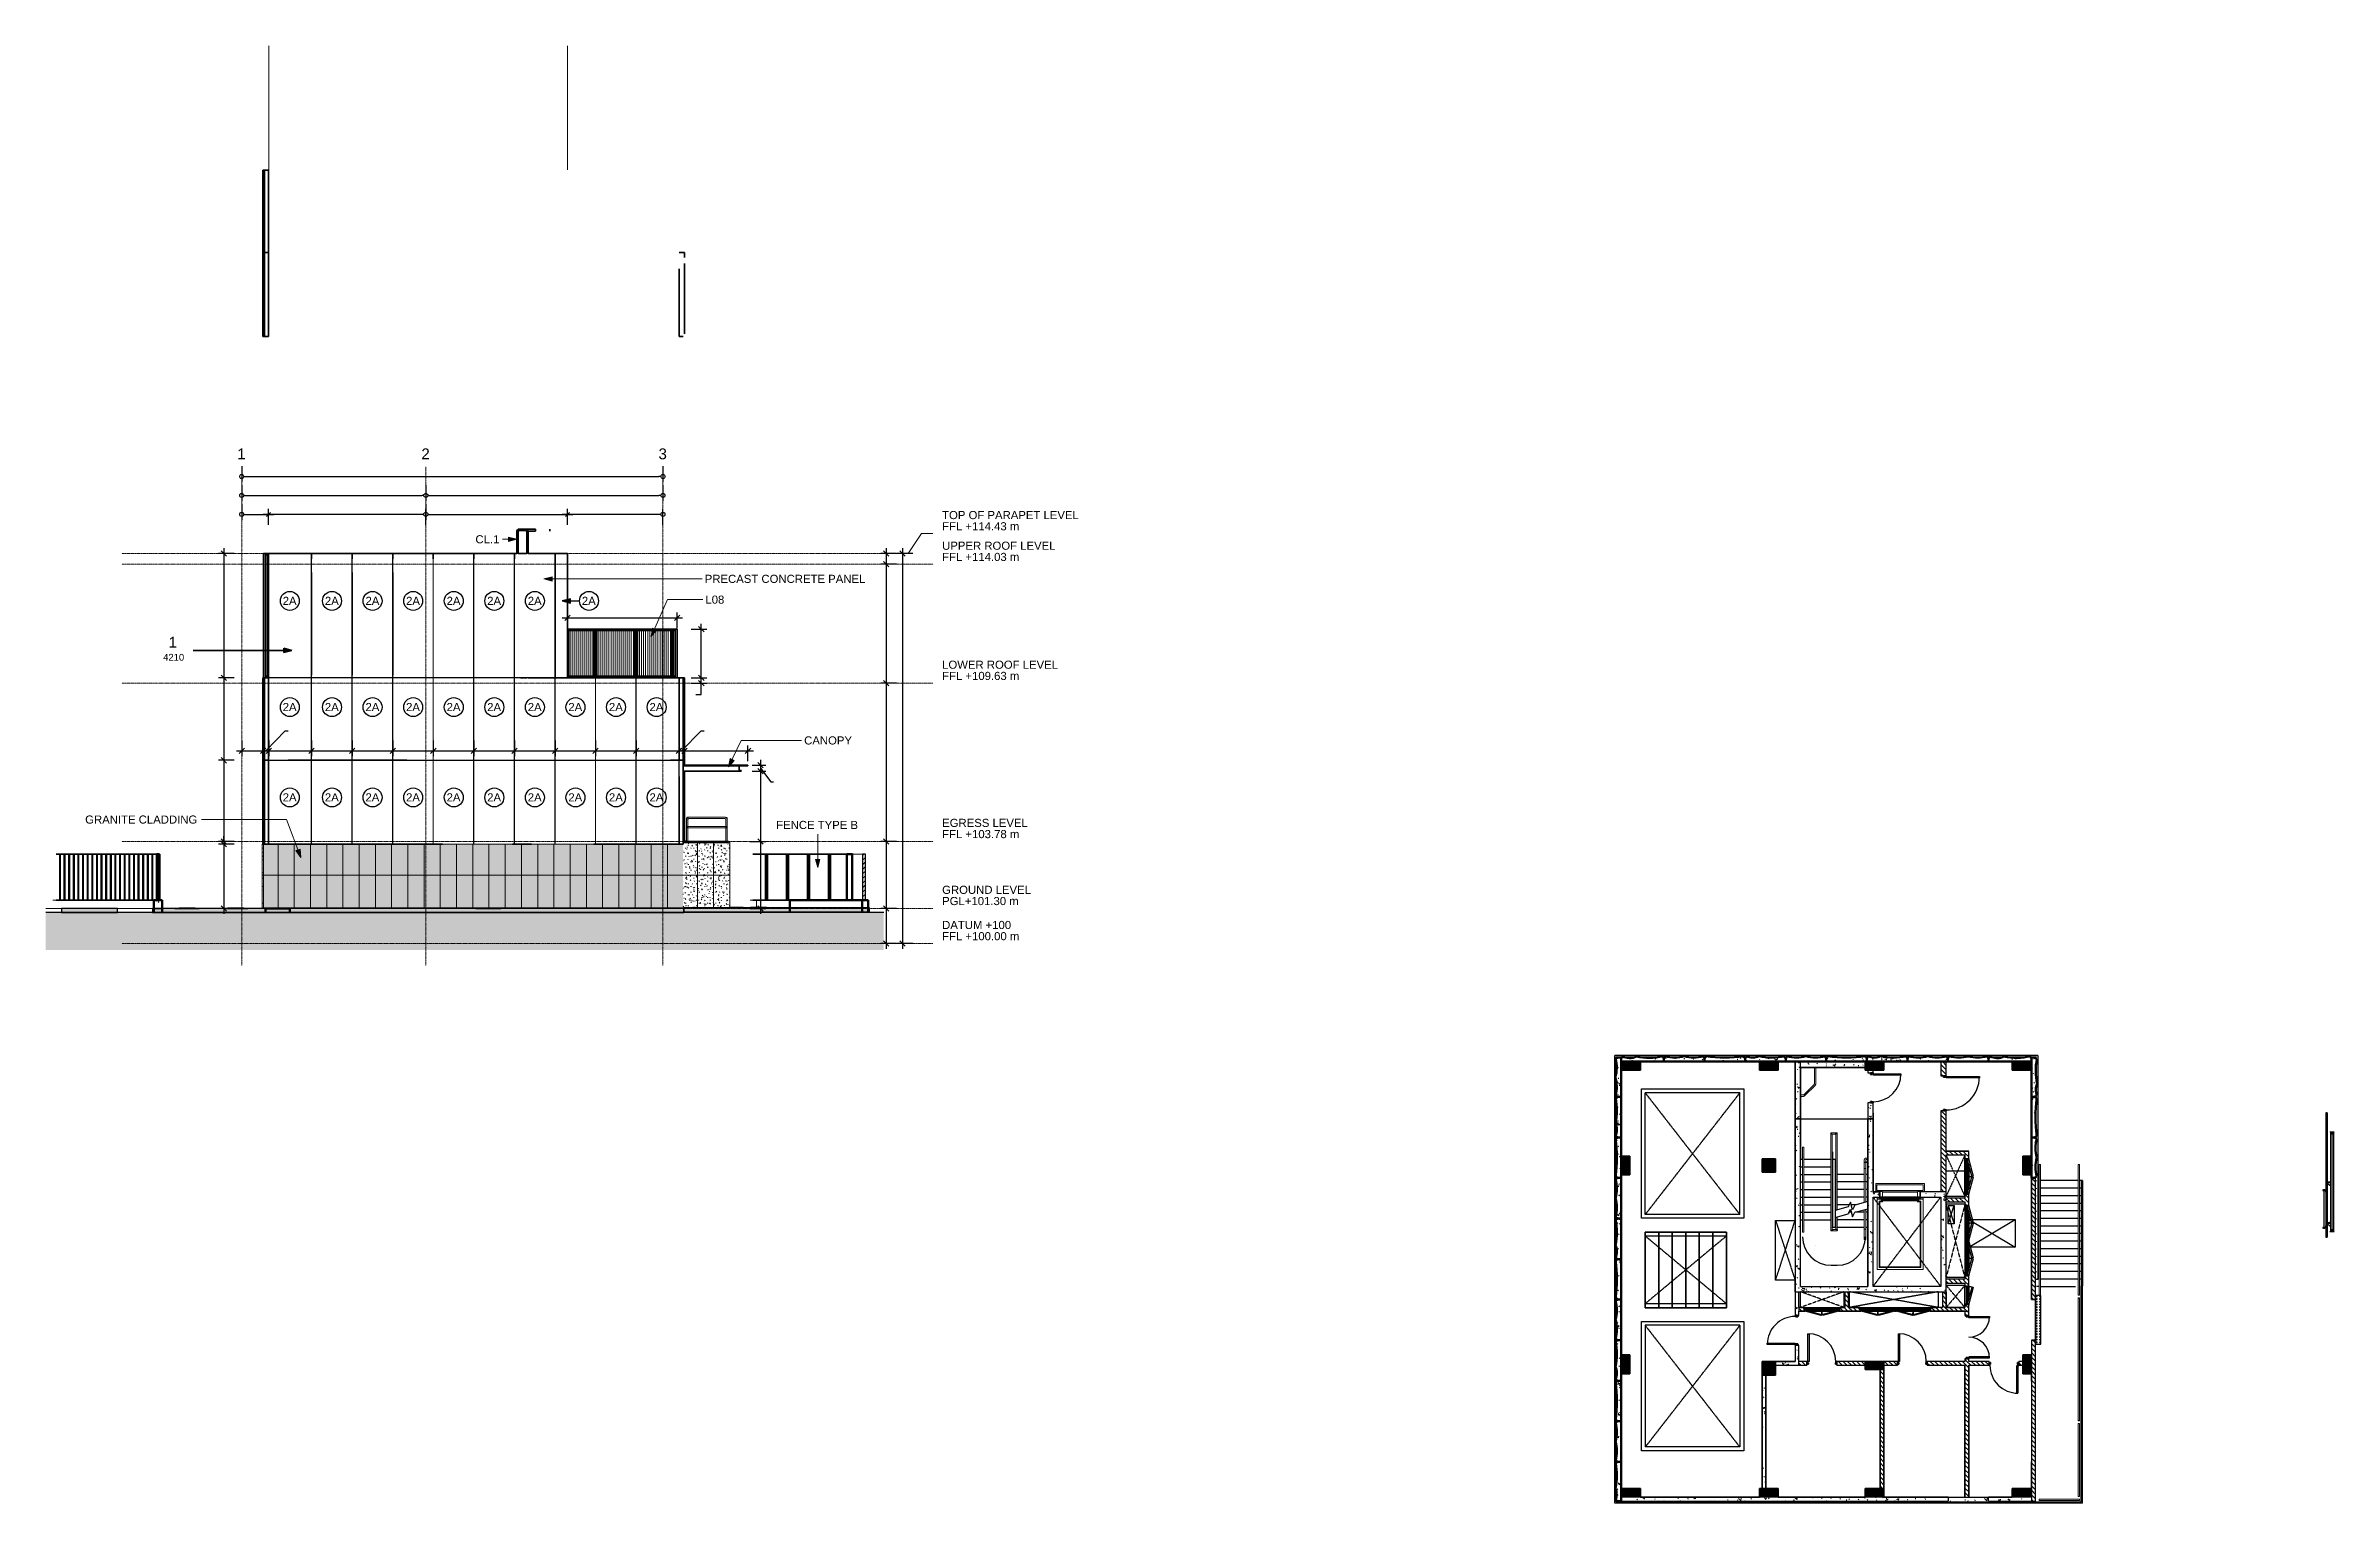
# Model space of a CAD drawing. Header units: millimetres. Extents: x -1379 to 1385823, y -4884429 to 548763.
# Drawn here: x 598423 to 683024, y -2326168 to -2272272 of the extents above; entities that cross this region are included whole.
import ezdxf

# ---------------------------------------------------------------- set-up
doc = ezdxf.new("R2010")
doc.units = ezdxf.units.MM
doc.set_wipeout_variables(frame=1)
for name, pattern in [('CENTER', [50.8, 31.75, -6.35, 6.35, -6.35]), ('Centre', [31.75, 6.35, -4.7625, 15.875, -4.7625]), ('DPA_Grid _ Level 100', [10, 5.5, -1.6, 1.3, -1.6]), ('HIDDEN', [0.375, 0.25, -0.125]), ('TA_HL_001.00000', [6.5, 3.55, -2.95]), ('XKITLINE00', [0])]:
    doc.linetypes.add(name, pattern=pattern)
for name, color, linetype in [('000 - 0_SYM_DWG_HIDDENlINE_MAIN_COLOR_251', 7, 'HIDDEN'), ('000 - CONCRETE_COL_HATCH_', 7, 'Continuous'), ('000 - CONCRETE_PRECAST_CUT_COLOR_4', 7, 'Continuous'), ('000 - D I M', 7, 'Continuous'), ('000 - EXISTING_BUILDING_MAIN_COLOR_1', 7, 'Continuous'), ('000 - EXISTING_BUILDING_MAIN_COLOR_2', 7, 'Continuous'), ('000 - EXISTING_BUILDING_MAIN_COLOR_251', 7, 'Continuous'), ('000 - EXISTING_COLUMN_CUT_COLOR_5', 7, 'Continuous'), ('000 - EXISTING_PRECAST_MAIN_COLOR_1', 7, 'Continuous'), ('000 - EXISTING_PRECAST_MAIN_COLOR_251', 7, 'Continuous'), ('000 - STRUCTURE_STEEL_ACCESORIES_MAIN_COLOR_1', 7, 'Continuous'), ('000 - STRUCTURE_STEEL_FASTERN_MAIN_COLOR_2', 7, 'Continuous'), ('000 - STRUCTURE_STEEL_FRAMING_CUT_COLOR_4', 7, 'Continuous'), ('000 - STRUCTURE_STEEL_FRAMING_HATCH_', 7, 'Continuous'), ('000 - STRUCTURE_STEEL_FRAMING_MAIN_COLOR_1', 7, 'Continuous'), ('000 - STRUCTURE_STEEL_FRAMING_MAIN_COLOR_2', 7, 'Continuous'), ('000 - STRUCTURE_STEEL_FRAMING_SUB_COLOR_2', 7, 'Continuous'), ('000 - STRUCTURE_STEEL_FRAMING_WIPEOUT_', 7, 'Continuous'), ('010 - ASPG_ACCESSORIES_MAIN_COLOR_1', 7, 'Continuous'), ('010 - ASPG_ACCESSORIES_MAIN_COLOR_2', 7, 'Continuous'), ('010 - ASPG_ACCESSORIES_SUB_COLOR_3', 7, 'Continuous'), ('010 - ASPG_FASTERN_MAIN_COLOR_1', 7, 'Continuous'), ('010 - ASPG_FASTERN_SUB_COLOR_2', 7, 'Continuous'), ('010 - ASPG_FASTERN_WIPEOUT_', 7, 'Continuous'), ('010 - ASPG_FRAMING_CUT_COLOR_4', 7, 'Continuous'), ('010 - ASPG_FRAMING_HATCH_', 7, 'Continuous'), ('010 - ASPG_FRAMING_SUB_COLOR_2', 7, 'Continuous'), ('010 - ASPG_FRAMING_WIPEOUT_', 7, 'Continuous'), ('Center Line', 7, 'CENTER'), ('HATCH', 7, 'Continuous')]:
    doc.layers.add(name, color=color, linetype=linetype)
for name, color, linetype, plot in [('000 - CONCRETE_EX_LOUVERS_DEF_SUB', 7, 'Continuous', False), ('000 - STRUCTURE_STEEL_FRAMING_DEF_SUB', 7, 'Continuous', False), ('010 - ASPG_ACCESSORIES_DEF_SUB', 7, 'Continuous', False)]:
    doc.layers.add(name, color=color, linetype=linetype, plot=plot)
for name, color, linetype, lineweight in [('A-ANNO-IDEN', 7, 'Continuous', 25), ('A-ANNO-NOTE', 7, 'Continuous', 35), ('A-AREA', 7, 'Continuous', 70), ('A-COLS-E', 7, 'Continuous', 35), ('A-DETL-GENF', 7, 'Continuous', 35), ('A-DETL-THIN', 7, 'Continuous', 25), ('A-DOOR-E', 7, 'Continuous', 35), ('A-FLOR-E', 7, 'Continuous', 35), ('A-FLOR-FNSH', 7, 'Continuous', 70), ('A-FLOR-HRAL', 7, 'Continuous', 35), ('A-FLOR-LEVL', 7, 'Continuous', 9), ('A-FLOR-PATT', 7, 'Continuous', 70), ('A-GENM', 7, 'Continuous', 35), ('A-GLAZ-CURT', 7, 'Continuous', 35), ('A-GLAZ-CWMG', 7, 'Continuous', 35), ('A-WALL', 7, 'Continuous', 70), ('A-WALL-PATT', 7, 'Continuous', 70), ('G-ANNO-TEXT', 7, 'Continuous', 9), ('I-WALL-E', 7, 'Continuous', 50), ('Part', 7, 'Continuous', 0), ('S-BEAM', 7, 'Continuous', 35), ('S-GRID', 7, 'Continuous', 9), ('S-GRID-IDEN', 7, 'Continuous', 50), ('S-STRS-E', 7, 'Continuous', 35), ('SCREW', 7, 'Continuous', 5), ('WALL-E', 7, 'Continuous', 50)]:
    doc.layers.add(name, color=color, linetype=linetype, lineweight=lineweight)
doc.styles.add('ARIAL', font='arial.ttf')
doc.styles.add('Arial_1', font='arial.ttf', dxfattribs={"height": 125})
doc.styles.add('Arial_2', font='arial.ttf', dxfattribs={"height": 3})
doc.dimstyles.new('DPA-DIM-3_0_C-C', dxfattribs={"dimscale": 304.8, "dimtxt": 306.07782, "dimasz": 0.492126, "dimexe": 0.656168, "dimexo": 0.0625, "dimgap": 0.164042, "dimtad": 1, "dimdec": 0, "dimzin": 0, "dimdsep": 46, "dimtxsty": 'Arial_2', "dimblk1": 'DOTBLANK', "dimblk2": 'DOTBLANK', "dimsah": 1, "dimcen": 0.09, "dimdle": 0.656168, "dimclrd": 7, "dimclre": 7, "dimclrt": 7, "dimadec": 8, "dimazin": 0, "dimtfac": 1, "dimtdec": 4, "dimtix": 1, "dimtmove": 0, "dimatfit": 3, "dimfxl": 1.312336, "dimfxlon": 1, "dimtvp": 1, "dimtolj": 1, "dimtzin": 0, "dimarcsym": 2})
doc.dimstyles.new('DPA-DIM-3_0_C-T', dxfattribs={"dimscale": 304.8, "dimtxt": 306.07782, "dimasz": 0.492126, "dimexe": 0.656168, "dimexo": 0.0625, "dimgap": 0.164042, "dimtad": 0, "dimjust": 2, "dimdec": 0, "dimzin": 0, "dimdsep": 46, "dimtxsty": 'Arial_2', "dimblk1": 'DOTBLANK', "dimblk2": 'OBLIQUE', "dimsah": 1, "dimcen": 0.09, "dimdle": 0.656168, "dimclrd": 7, "dimclre": 7, "dimclrt": 7, "dimadec": 8, "dimazin": 0, "dimtfac": 1, "dimtdec": 4, "dimtix": 1, "dimtmove": 2, "dimatfit": 3, "dimfxl": 1.312336, "dimfxlon": 1, "dimtvp": 1, "dimtolj": 1, "dimtzin": 0, "dimarcsym": 2})
doc.dimstyles.new('DPA-DIM-3_0_T-T', dxfattribs={"dimscale": 304.8, "dimtxt": 306.07782, "dimasz": 0.656168, "dimexe": 0.656168, "dimexo": 0.0625, "dimgap": 0.164042, "dimtad": 1, "dimdec": 0, "dimzin": 0, "dimdsep": 46, "dimtxsty": 'Arial_2', "dimblk1": 'OBLIQUE', "dimblk2": 'OBLIQUE', "dimsah": 1, "dimcen": 0.09, "dimdle": 0.656168, "dimclrd": 7, "dimclre": 7, "dimclrt": 7, "dimadec": 8, "dimazin": 0, "dimtfac": 1, "dimtdec": 4, "dimtix": 1, "dimtmove": 0, "dimatfit": 3, "dimfxl": 1.312336, "dimfxlon": 1, "dimtvp": 1, "dimtolj": 1, "dimtzin": 0, "dimarcsym": 2})
doc.dimstyles.new('DPA-DIM-3_0_T-T_1', dxfattribs={"dimscale": 304.8, "dimtxt": 306.07782, "dimasz": 0.656168, "dimexe": 0.656168, "dimexo": 0.0625, "dimgap": 0.164042, "dimtad": 1, "dimdec": 0, "dimzin": 0, "dimdsep": 46, "dimtxsty": 'Arial_2', "dimblk1": 'OBLIQUE', "dimblk2": 'OBLIQUE', "dimsah": 1, "dimcen": 0.09, "dimdle": 0.656168, "dimclrd": 7, "dimclre": 7, "dimclrt": 7, "dimadec": 8, "dimazin": 0, "dimtfac": 1, "dimtdec": 4, "dimtix": 1, "dimtmove": 1, "dimatfit": 3, "dimfxl": 1.312336, "dimfxlon": 1, "dimtvp": 1, "dimtolj": 1, "dimtzin": 0, "dimarcsym": 2})
pattern_1 = [(0, (603264.26, -2405470.96), (406.4, 101.6), [33.528, -271.272, 33.528, -271.272, -1625.6]), (0, (603264.26, -2405470.96), (406.4, 101.6), [-609.6, 33.528, -576.072, 33.528, -271.272, -711.2]), (0, (603264.26, -2405470.96), (406.4, 101.6), [-1524, 33.528, -169.672, 33.528, -474.472]), (120, (603416.66, -2405420.16), (-291.18818, 301.15272), [33.528, -271.272, 33.528, -271.272, -1625.6]), (120, (603416.66, -2405420.16), (-291.18818, 301.15272), [-609.6, 33.528, -576.072, 33.528, -271.272, -711.2]), (120, (603416.66, -2405420.16), (-291.18818, 301.15272), [-1524, 33.528, -169.672, 33.528, -474.472]), (240, (603467.46, -2405216.96), (-115.21182, -402.75272), [33.528, -271.272, 33.528, -271.272, -1625.6]), (240, (603467.46, -2405216.96), (-115.21182, -402.75272), [-609.6, 33.528, -576.072, 33.528, -271.272, -711.2]), (240, (603467.46, -2405216.96), (-115.21182, -402.75272), [-1524, 33.528, -169.672, 33.528, -474.472])]
pattern_2 = [(0, (623207.8, -2306546), (0, 1200), []), (90, (623207.8, -2306545.96), (-600, 4e-14), [])]
pattern_3 = [(88.182, (2308160.665, 0), (-1.06917921, 33.67587044), []), (91.818, (2308160.665, 0), (-3.20698401, 33.67621035), [84.232, -50.539])]
pattern_4 = [(45.014, (2296932.696, 0), (-33.658734, 33.676222), []), (134.986, (2296932.696, 0), (-100.97723, 33.67518), [119.033, -71.42])]
pattern_5 = [(88.182, (2300365.751, 0), (-1.06917921, 33.67587044), []), (91.818, (2300365.751, 0), (-3.20698401, 33.67621035), [84.232, -50.539])]
pattern_6 = [(88.182, (2318155.625, 0), (-1.06917921, 33.67587044), []), (91.818, (2318155.625, 0), (-3.20698401, 33.67621035), [84.232, -50.539])]
pattern_7 = [(45, (2296929.217, 0), (-33.67596, 33.67596), []), (135, (2296929.217, 0), (-101.027881, 33.67596), [119.063, -71.438])]
pattern_8 = [(45, (2715.48714, 3084.9077), (-0.265165043, 0.265165043), []), (45, (2715.6639, 3084.9077), (-0.265165043, 0.265165043), [])]
pattern_9 = [(50, (-215984, 2306427), (728.7365, -63.75582), [76.2, -838.2]), (355, (-215984, 2306427), (-140.97162, 764.2276), [60.96, -670.56]), (100.451, (-215923.26, 2306421.7), (587.77, 700.46675), [64.76, -712.36]), (46.184, (-215984, 2306630.2), (1084.31624, -168.17096), [114.3, -1257.3]), (96.636, (-215893.6, 2306616.2), (949.6099, 989.70985), [97.14, -1068.54]), (351.184, (-215984, 2306630.2), (949.62055, 989.70115), [91.44, -1005.84]), (21, (-215882.4, 2306579.4), (606.45787, -409.06057), [76.2, -838.2]), (326, (-215882.4, 2306579.4), (247.20834, 736.75292), [60.96, -670.56]), (71.451, (-215831.85, 2306545.3), (853.66825, 327.68547), [64.76, -712.36]), (37.5, (-215984, 2306427), (12.354693, 338.22012), [33.528, -628.904, 33.528, -647.192, -673.1]), (37.5, (-215984, 2306427), (12.354693, 338.22012), [-1343.152, 33.528, -639.572]), (7.5, (-215984, 2306427), (267.278874, 400.722127), [33.528, -354.584, 33.528, -613.664, -256.54]), (7.5, (-215984, 2306427), (267.278874, 400.722127), [-1035.304, 33.528, -223.012]), (327.5, (-216210.56, 2306427), (542.36333, -22.915345), [33.528, -220.472, 33.528, -1810.512]), (327.5, (-216210.56, 2306427), (542.36333, -22.915345), [-287.528, -758.952, 33.528, -1018.032]), (317.5, (-216312.16, 2306427), (592.51696, 101.70711), [33.528, -296.672, 33.528, -492.76, -746.76]), (317.5, (-216312.16, 2306427), (592.51696, 101.70711), [-856.488, 33.528, -713.232])]
pattern_10 = [(45, (-215983.99, 2306427), (-84.852814, 84.852814), [])]
pattern_11 = [(50, (-3e-14, -2e-14), (3.5863, -0.31376), [0.375, -4.125]), (355, (-3e-14, -2e-14), (-0.693757, 3.76096), [0.3, -3.3]), (100.4514, (0.299, -0.026), (2.892544, 3.4472), [0.3187, -3.50571]), (46.1842, (-3e-14, 1), (5.336207, -0.827596), [0.5625, -6.1875]), (96.6356, (0.4447, 0.931), (4.67331, 4.87059), [0.47805, -5.25857]), (351.1842, (-3e-14, 1), (4.67331, 4.87059), [0.45, -4.95]), (21, (0.5, 0.75), (2.984535, -2.013094), [0.375, -4.125]), (326, (0.5, 0.75), (1.216577, 3.62575), [0.3, -3.3]), (71.4514, (0.7487, 0.5822), (4.201112, 1.612656), [0.3187, -3.50571]), (37.5, (-3e-14, -2e-14), (0.0607993, 1.6644693), [0, -3.26, 0, -3.35, 0, -3.3125]), (7.5, (-3e-14, -2e-14), (1.315348, 1.9720586), [0, -1.91, 0, -3.185, 0, -1.2625]), (327.5, (-1.115, -2e-14), (2.669112, -0.1127744), [0, -1.25, 0, -3.9, 0, -5.175]), (317.5, (-1.615, -2e-14), (2.915931, 0.500525), [0, -1.625, 0, -2.59, 0, -3.675])]
pattern_12 = [(50, (-3e-14, -2e-14), (3.5863, -0.31376), [0.375, -4.125]), (355, (-3e-14, -2e-14), (-0.693757, 3.76096), [0.3, -3.3]), (100.4514, (0.299, -0.026), (2.892544, 3.4472), [0.3187, -3.50571]), (46.1842, (-3e-14, 1), (5.336207, -0.827596), [0.5625, -6.1875]), (96.6356, (0.4447, 0.931), (4.67331, 4.87059), [0.47805, -5.25857]), (351.1842, (-3e-14, 1), (4.67331, 4.87059), [0.45, -4.95]), (21, (0.5, 0.75), (2.984535, -2.013094), [0.375, -4.125]), (326, (0.5, 0.75), (1.216577, 3.62575), [0.3, -3.3]), (71.4514, (0.7487, 0.5822), (4.201112, 1.612656), [0.3187, -3.50571]), (37.5, (-3e-14, -2e-14), (0.0607993, 1.6644693), [0, -3.26, 0, -3.35, 0, -3.3125]), (7.5, (-3e-14, -2e-14), (1.315348, 1.9720586), [0, -1.91, 0, -3.185, 0, -1.2625]), (327.5, (-1.115, -2e-14), (2.669112, -0.1127744), [0, -1.25, 0, -3.9, 0, -5.175]), (317.5, (-1.615, -2e-14), (2.915931, 0.500525), [0, -1.625, 0, -2.59, 0, -3.675])]

msp = doc.modelspace()

# ---------------------------------------------------------------- texts
at = {"layer": 'A-ANNO-IDEN', "color": 7, "lineweight": 9, "char_height": 300, "width": 633.333, "attachment_point": 1, "style": 'ARIAL'}
for insert in [(607182.2, -2292648.8), (608742.2, -2292648.8), (610242.2, -2292648.8), (611742.2, -2292648.8), (613242.2, -2292648.8), (614742.2, -2292648.8), (616242.2, -2292648.8), (618242.2, -2292648.8), (607182.2, -2296575), (608742.2, -2296575), (610242.2, -2296575), (611742.2, -2296575), (613242.2, -2296575), (614742.2, -2296575), (616242.2, -2296575), (617742.2, -2296575), (619242.2, -2296575), (620742.2, -2296575), (607182.2, -2299915), (608742.2, -2299915), (610242.2, -2299915), (611742.2, -2299915), (613242.2, -2299915), (614742.2, -2299915), (616242.2, -2299915), (617742.2, -2299915), (619242.2, -2299915), (620742.2, -2299915)]:
    msp.add_mtext('2A', dxfattribs=dict(at, insert=insert))
at = {"layer": 'A-ANNO-NOTE', "color": 7, "lineweight": 9, "attachment_point": 1}
for s, insert, char_height, width, style in [('1', (602961.9, -2294129.2), 400, 376.793, 'Arial_1'), ('4210', (602762.2, -2294760.8), 250, 929.957, 'Arial_2')]:
    msp.add_mtext(s, dxfattribs=dict(at, insert=insert, char_height=char_height, width=width, style=style))
at = {"layer": 'A-FLOR-LEVL', "color": 7, "char_height": 300, "attachment_point": 1, "style": 'ARIAL', "bg_fill": 3, "box_fill_scale": 1.25, "bg_fill_color": 256, "bg_fill_true_color": 13158600, "bg_fill_transparency": 0}
for s, insert, width in [('TOP OF PARAPET LEVEL', (631560, -2289476.4), 6237.129), ('LOWER ROOF LEVEL', (631560, -2295009.5), 5299.154), ('EGRESS LEVEL', (631560, -2300859.5), 3904.218), ('GROUND LEVEL', (631560, -2303334.5), 4032.488), ('DATUM +100', (631560, -2304634.5), 3134.598)]:
    msp.add_mtext(s, dxfattribs=dict(at, insert=insert, width=width))
at = {"layer": 'G-ANNO-TEXT', "color": 7, "char_height": 300, "attachment_point": 1, "style": 'ARIAL'}
for s, insert, width in [('CL.1', (614307.8, -2290372.6), 1090.295), ('PRECAST CONCRETE PANEL', (622784.3, -2291835.2), 7303.373), ('L08', (622808.5, -2292604.6), 865.822), ('CANOPY', (626459.3, -2297810.6), 2164.556), ('GRANITE CLADDING', (599879.6, -2300736.6), 5090.716), ('FENCE TYPE B', (625425.2, -2300935.9), 3719.83)]:
    msp.add_mtext(s, dxfattribs=dict(at, insert=insert, width=width))
at = {"layer": 'S-GRID-IDEN', "color": 7, "lineweight": 9, "char_height": 400, "width": 376.793, "attachment_point": 1, "style": 'Arial_1'}
for s, insert in [('1', (605504.5, -2287163.2)), ('2', (612309.5, -2287163.2)), ('3', (621074.5, -2287163.2))]:
    msp.add_mtext(s, dxfattribs=dict(at, insert=insert))

# ---------------------------------------------------------------- blocks, each defined once
blk = doc.blocks.new('DPA_Rectangular - 300 x 700mm-5176290-IV01 - ELEVATION 4')
at = {"layer": 'A-COLS-E', "color": 7}
for p, q in [((2310043, 103675), (2309343, 103675)), ((2309343, 103675), (2310043, 103675))]:
    blk.add_line(p, q, dxfattribs=at)
blk = doc.blocks.new('DPA_Rectangular - 300 x 700mm-3612791-IV01 - ELEVATION 4')
at = {"layer": 'A-COLS-E', "color": 7}
for p, q in [((2306138, 103675), (2305438, 103675)), ((2305438, 103675), (2306138, 103675))]:
    blk.add_line(p, q, dxfattribs=at)
blk = doc.blocks.new('DPA_Rectangular - 300 x 700mm-4064067-IV01 - ELEVATION 4')
at = {"layer": 'A-COLS-E', "color": 7}
for p, q in [((2315478, 103675), (2314778, 103675)), ((2314778, 103675), (2315478, 103675))]:
    blk.add_line(p, q, dxfattribs=at)
blk = doc.blocks.new('DPA_Rectangular - 300 x 700mm-V155-IV01 - ELEVATION 4')
at = {"layer": 'A-COLS-E', "color": 7}
for p, q in [((2315478, 103675), (2315178, 103675)), ((2315178, 103675), (2315478, 103675))]:
    blk.add_line(p, q, dxfattribs=at)
blk = doc.blocks.new('DPA_Rectangular - 300 x 700mm-V156-IV01 - ELEVATION 4')
at = {"layer": 'A-COLS-E', "color": 7}
for p, q in [((2300643, 103675), (2300343, 103675)), ((2300343, 103675), (2300643, 103675))]:
    blk.add_line(p, q, dxfattribs=at)
blk = doc.blocks.new('DPA_AC-FLR - A51_3000x2500_500mm-5662247-IV01 - ELEVATION 4')
at = {"layer": 'A-DOOR-E', "color": 7}
for p, q in [((2301718, 103675), (2301218, 103675)), ((2301218, 103675), (2301718, 103675)), ((2302218, 103675), (2301718, 103675)), ((2301718, 103675), (2302218, 103675)), ((2302718, 103675), (2302218, 103675)), ((2302218, 103675), (2302718, 103675)), ((2303218, 103675), (2302718, 103675)), ((2302718, 103675), (2303218, 103675)), ((2303718, 103675), (2303218, 103675)), ((2303218, 103675), (2303718, 103675)), ((2304218, 103675), (2303718, 103675)), ((2303718, 103675), (2304218, 103675))]:
    blk.add_line(p, q, dxfattribs=at)
blk = doc.blocks.new('DPA_GM-Cage Ladder - H4600 with Protection Ring-4887576-IV01 - ELEVATION 4')
at = {"layer": 'A-GENM', "color": 7}
for p, q in [((2309498, 114425), (2309498, 115225)), ((2309498, 115225), (2309498, 114425)), ((2309498, 115225), (2309498, 114425)), ((2309498, 114425), (2309498, 115225)), ((2309548, 115225), (2309548, 114425)), ((2309548, 115225), (2309548, 114425)), ((2309548, 114425), (2309548, 115225)), ((2309548, 114425), (2309548, 115225)), ((2309598, 115325), (2309823, 115325)), ((2309823, 115325), (2309598, 115325)), ((2309823, 115325), (2309598, 115325)), ((2309598, 115325), (2309823, 115325)), ((2309598, 115275), (2309823, 115275)), ((2309823, 115275), (2309598, 115275)), ((2309823, 115275), (2309598, 115275)), ((2309598, 115275), (2309823, 115275)), ((2310197, 115325), (2309823, 115325)), ((2309823, 115325), (2310196, 115325)), ((2310196, 115325), (2309823, 115325)), ((2309823, 115325), (2310197, 115325)), ((2309873, 115225), (2309873, 114425)), ((2309873, 114425), (2309873, 115225)), ((2309873, 114425), (2309873, 115225)), ((2309873, 115225), (2309873, 114425)), ((2310196, 115255), (2309918, 115255)), ((2309918, 115255), (2310197, 115255)), ((2310197, 115255), (2309918, 115255)), ((2309918, 115255), (2310196, 115255)), ((2309923, 115225), (2309923, 114425)), ((2309923, 114425), (2309923, 115225)), ((2309923, 114425), (2309923, 115225)), ((2309923, 115225), (2309923, 114425)), ((2310196, 115325), (2310196, 115325)), ((2310196, 115325), (2310196, 115255)), ((2310196, 115255), (2310196, 115255)), ((2310197, 115325), (2310197, 115325)), ((2310197, 115255), (2310197, 115255)), ((2310718, 115255), (2310718, 115325))]:
    blk.add_line(p, q, dxfattribs=at)
for centre, radius, start, end in [((2309598, 115225), 100, 90, 180), ((2309598, 115225), 100, 90, 180), ((2309598, 115225), 100, 90, 180), ((2309598, 115225), 100, 90, 180), ((2309598, 115225), 50, 90, 180), ((2309598, 115225), 50, 90, 180), ((2309598, 115225), 50, 90, 180), ((2309598, 115225), 50, 90, 180), ((2309823, 115225), 100, 73.49077, 90), ((2309823, 115225), 100, 73.49077, 90), ((2309823, 115225), 100, 17.4576, 90), ((2309823, 115225), 100, 73.49077, 90), ((2309823, 115225), 100, 73.52318, 90), ((2309823, 115225), 100, 73.52318, 90), ((2309823, 115225), 100, 73.52318, 90), ((2309823, 115225), 100, 73.52318, 90), ((2309823, 115225), 50, 0, 90), ((2309823, 115225), 50, 0, 90), ((2309823, 115225), 50, 0, 90), ((2309823, 115225), 50, 0, 90), ((2309823, 115225), 100, 56.81377, 68.34169), ((2309823, 115225), 100, 56.81377, 68.34169), ((2309823, 115225), 100, 56.81377, 68.34169), ((2309823, 115225), 100, 56.85439, 68.31365), ((2309823, 115225), 100, 56.85439, 68.31365), ((2309823, 115225), 100, 56.85439, 68.31365), ((2309823, 115225), 100, 56.85439, 68.31365), ((2309823, 115225), 100, 39.63994, 51.00988), ((2309823, 115225), 100, 39.63994, 51.00988), ((2309823, 115225), 100, 39.63994, 51.00988), ((2309823, 115225), 100, 39.67078, 50.96974), ((2309823, 115225), 100, 39.67078, 50.96974), ((2309823, 115225), 100, 39.67078, 50.96974), ((2309823, 115225), 100, 39.67078, 50.96974), ((2309823, 115225), 100, 19.65215, 34.28872), ((2309823, 115225), 100, 19.65215, 34.28872), ((2309823, 115225), 100, 19.65215, 34.28872), ((2309823, 115225), 100, 19.65845, 34.25361), ((2309823, 115225), 100, 19.65845, 34.25361), ((2309823, 115225), 100, 19.65845, 34.25361), ((2309823, 115225), 100, 19.65845, 34.25361), ((2309823, 115225), 100, 0, 17.75549), ((2309823, 115225), 100, 0, 17.75549), ((2309823, 115225), 100, 0, 17.75549), ((2309823, 115225), 100, 0, 17.75549)]:
    blk.add_arc(centre, radius, start, end, dxfattribs=at)
blk = doc.blocks.new('DPA_Rectangular - 300 x 700mm-V157-IV01 - ELEVATION 4')
at = {"layer": 'A-COLS-E', "color": 7}
for p, q in [((2305538, 103675), (2305438, 103675)), ((2305438, 103675), (2305538, 103675)), ((2306138, 103675), (2306038, 103675)), ((2306038, 103675), (2306138, 103675))]:
    blk.add_line(p, q, dxfattribs=at)
blk = doc.blocks.new('Rectangular Mullion - Mullion_Beam 300x700-5464522-IV01 - ELEVATION 4')
at = {"layer": 'A-GLAZ-CWMG', "color": 7, "lineweight": 70}
for p, q in [((2321797, 101600), (2319597, 101600)), ((2319597, 101600), (2319597, 101150))]:
    blk.add_line(p, q, dxfattribs=at)
blk = doc.blocks.new('Rectangular Mullion - Column 200x200-5462614-IV01 - ELEVATION 4')
at = {"layer": 'A-GLAZ-CWMG', "color": 7, "lineweight": 70}
for p, q in [((2321897, 103300), (2321697, 103300)), ((2321697, 103300), (2321697, 101600)), ((2321897, 101600), (2321897, 103300)), ((2321697, 101600), (2321897, 101600))]:
    blk.add_line(p, q, dxfattribs=at)
at = {"layer": 'A-GLAZ-CWMG', "color": 7, "lineweight": 9}
for q in [(2321697, 101600), (2321697, 103300)]:
    blk.add_line((2321697, 103300), q, dxfattribs=at)
blk = doc.blocks.new('Curtain Panel Blockwork - Precast-5464527-IV01 - ELEVATION 4')
at = {"layer": 'A-GLAZ-CURT', "color": 7}
for p, q in [((2318233, 103300), (2318732, 103300)), ((2318830, 103300), (2318335, 103300)), ((2318732, 103300), (2318830, 103300)), ((2318732, 101600), (2318233, 101600)), ((2318335, 101600), (2318830, 101600)), ((2318830, 101600), (2318732, 101600))]:
    blk.add_line(p, q, dxfattribs=at)
blk = doc.blocks.new('Rectangular Mullion - Mullion_Beam 300x700-5940329-IV01 - ELEVATION 4')
at = {"layer": 'A-GLAZ-CWMG', "color": 7, "lineweight": 9}
blk.add_line((2322170, 101600), (2321759, 101600), dxfattribs=at)
at = {"layer": 'A-GLAZ-CWMG', "color": 7, "lineweight": 70}
for p, q in [((2322490, 101600), (2322272, 101600)), ((2322272, 101600), (2322272, 101150)), ((2322490, 101150), (2322490, 101600))]:
    blk.add_line(p, q, dxfattribs=at)
blk = doc.blocks.new('Rectangular Mullion - Column 200x200-V158-IV01 - ELEVATION 4')
at = {"layer": 'A-GLAZ-CWMG', "color": 7, "lineweight": 9}
for p, q in [((2321986, 103300), (2321790, 103300)), ((2321790, 103300), (2321827, 103300)), ((2321827, 103300), (2322023, 103300)), ((2322023, 103300), (2321986, 103300)), ((2321827, 101600), (2321790, 101600)), ((2321790, 101600), (2321986, 101600)), ((2322023, 101600), (2321827, 101600)), ((2321986, 101600), (2322023, 101600))]:
    blk.add_line(p, q, dxfattribs=at)
blk = doc.blocks.new('Curtain Panel Blockwork - Precast-V159-IV01 - ELEVATION 4')
at = {"layer": 'A-GLAZ-CURT', "color": 7}
for p, q in [((2321197, 103300), (2321099, 103300)), ((2321099, 103300), (2321839, 103300)), ((2321099, 101600), (2321099, 103300)), ((2321937, 103300), (2321197, 103300)), ((2321839, 103300), (2321937, 103300)), ((2321839, 101600), (2321099, 101600)), ((2321099, 101600), (2321197, 101600)), ((2321197, 101600), (2321937, 101600)), ((2321937, 101600), (2321839, 101600))]:
    blk.add_line(p, q, dxfattribs=at)
blk = doc.blocks.new('Rectangular Mullion - Mullion_Beam 300x700-V160-IV01 - ELEVATION 4')
at = {"layer": 'A-GLAZ-CWMG', "color": 7, "lineweight": 9}
for p, q in [((2321759, 101600), (2320982, 101600)), ((2322054, 101600), (2321277, 101600))]:
    blk.add_line(p, q, dxfattribs=at)
blk = doc.blocks.new('Rectangular Mullion - Column 200x200-V161-IV01 - ELEVATION 4')
at = {"layer": 'A-GLAZ-CWMG', "color": 7, "lineweight": 9}
for p, q in [((2318880, 103300), (2318683, 103300)), ((2318683, 103300), (2318720, 103300)), ((2318683, 103300), (2318683, 101600)), ((2318720, 103300), (2318917, 103300)), ((2318720, 103300), (2318720, 101600)), ((2318917, 103300), (2318880, 103300)), ((2318720, 101600), (2318683, 101600)), ((2318683, 101600), (2318880, 101600)), ((2318917, 101600), (2318720, 101600)), ((2318880, 101600), (2318917, 101600))]:
    blk.add_line(p, q, dxfattribs=at)
blk = doc.blocks.new('Rectangular Mullion - Mullion_Beam 300x700-5465530-IV01 - ELEVATION 4')
at = {"layer": 'A-GLAZ-CWMG', "color": 7, "lineweight": 9}
for p, q in [((2318652, 101600), (2318131, 101600)), ((2318947, 101600), (2318436, 101600))]:
    blk.add_line(p, q, dxfattribs=at)
blk = doc.blocks.new('Rectangular Mullion - Mullion_Beam 300x700-5940328-IV01 - ELEVATION 4')
at = {"layer": 'A-GLAZ-CWMG', "color": 7, "lineweight": 70}
for p, q in [((2322272, 101600), (2321797, 101600)), ((2322272, 101150), (2322272, 101600))]:
    blk.add_line(p, q, dxfattribs=at)
blk = doc.blocks.new('DPA_CP_Entrance Louver Grill Vertical Z - Louver Grill Vertical Z-5244519-IV01 - ELEVATION 4')
at = {"layer": 'A-GLAZ-CURT', "color": 7}
for p, q in [((2300218, 114425), (2300143, 114425)), ((2300143, 114425), (2300216, 114425)), ((2300143, 114425), (2300143, 109825)), ((2300143, 114425), (2300143, 109825)), ((2300216, 114425), (2300143, 114425)), ((2300143, 114425), (2300218, 114425)), ((2300143, 109825), (2300143, 114425)), ((2300143, 109825), (2300143, 114425)), ((2300216, 114425), (2300218, 114425)), ((2300218, 114425), (2300216, 114425)), ((2300218, 114425), (2300218, 109825)), ((2300218, 109825), (2300218, 114425)), ((2300218, 114425), (2300218, 109825)), ((2300218, 109825), (2300218, 114425)), ((2300293, 114425), (2300218, 114425)), ((2300218, 114425), (2300218, 114375)), ((2300218, 114375), (2300218, 114425)), ((2300218, 114425), (2300293, 114425)), ((2300218, 114375), (2300293, 114375)), ((2300293, 114375), (2300218, 114375)), ((2300293, 114425), (2300343, 114425)), ((2300343, 114425), (2300293, 114425)), ((2300293, 114425), (2300343, 114425)), ((2300343, 114425), (2300293, 114425)), ((2300293, 114425), (2300293, 109825)), ((2300293, 109825), (2300293, 114425)), ((2300293, 114425), (2300293, 109825)), ((2300293, 109825), (2300293, 114425)), ((2300293, 114375), (2300293, 114425)), ((2300293, 114425), (2300293, 114375)), ((2300216, 109825), (2300143, 109825)), ((2300143, 109825), (2300218, 109825)), ((2300218, 109825), (2300143, 109825)), ((2300143, 109825), (2300216, 109825)), ((2300218, 109825), (2300216, 109825)), ((2300216, 109825), (2300218, 109825)), ((2300293, 109885), (2300218, 109885)), ((2300218, 109885), (2300218, 109825)), ((2300218, 109825), (2300218, 109885)), ((2300218, 109885), (2300293, 109885)), ((2300218, 109825), (2300293, 109825)), ((2300293, 109825), (2300218, 109825)), ((2300293, 109825), (2300293, 109885)), ((2300293, 109885), (2300293, 109825)), ((2300293, 109825), (2300323, 109825)), ((2300323, 109825), (2300293, 109825)), ((2300293, 109825), (2300323, 109825)), ((2300323, 109825), (2300293, 109825)), ((2300333, 109825), (2300343, 109825)), ((2300343, 109825), (2300333, 109825)), ((2300333, 109825), (2300343, 109825)), ((2300343, 109825), (2300333, 109825))]:
    blk.add_line(p, q, dxfattribs=at)
blk = doc.blocks.new('GM_Louver Grill Vertical Z1 - Z Profile-4595833-IV01 - ELEVATION 4')
at = {"layer": 'A-GENM', "color": 7, "lineweight": 9}
for p, q in [((2300145, 114425), (2300143, 114425)), ((2300143, 114425), (2300216, 114425)), ((2300143, 109825), (2300143, 114425)), ((2300143, 109825), (2300143, 114425)), ((2300143, 109825), (2300143, 114425)), ((2300218, 114425), (2300145, 114425)), ((2300216, 114425), (2300218, 114425)), ((2300218, 114425), (2300218, 109825)), ((2300218, 109825), (2300218, 114425)), ((2300216, 109825), (2300143, 109825)), ((2300143, 109825), (2300145, 109825)), ((2300145, 109825), (2300218, 109825)), ((2300218, 109825), (2300216, 109825))]:
    blk.add_line(p, q, dxfattribs=at)
blk = doc.blocks.new('DPA_CP_Entrance Louver Grill Vertical Z - Louver Grill Vertical Z-4595767-IV01 - ELEVATION 4')
at = {"layer": 'A-GLAZ-CURT', "color": 7}
for p, q in [((2300218, 114425), (2300143, 114425)), ((2300143, 114425), (2300216, 114425)), ((2300143, 114425), (2300143, 109825)), ((2300143, 114425), (2300143, 109825)), ((2300216, 114425), (2300143, 114425)), ((2300143, 114425), (2300218, 114425)), ((2300143, 109825), (2300143, 114425)), ((2300143, 109825), (2300143, 114425)), ((2300216, 114425), (2300218, 114425)), ((2300218, 114425), (2300216, 114425)), ((2300218, 114425), (2300218, 109825)), ((2300218, 109825), (2300218, 114425)), ((2300218, 114425), (2300218, 109825)), ((2300218, 109825), (2300218, 114425)), ((2300293, 114425), (2300218, 114425)), ((2300218, 114425), (2300218, 114375)), ((2300218, 114375), (2300218, 114425)), ((2300218, 114425), (2300293, 114425)), ((2300218, 114375), (2300293, 114375)), ((2300293, 114375), (2300218, 114375)), ((2300293, 114425), (2300343, 114425)), ((2300343, 114425), (2300293, 114425)), ((2300293, 114425), (2300343, 114425)), ((2300343, 114425), (2300293, 114425)), ((2300293, 114425), (2300293, 109825)), ((2300293, 109825), (2300293, 114425)), ((2300293, 114425), (2300293, 109825)), ((2300293, 109825), (2300293, 114425)), ((2300293, 114375), (2300293, 114425)), ((2300293, 114425), (2300293, 114375)), ((2300216, 109825), (2300143, 109825)), ((2300143, 109825), (2300218, 109825)), ((2300218, 109825), (2300143, 109825)), ((2300143, 109825), (2300216, 109825)), ((2300218, 109825), (2300216, 109825)), ((2300216, 109825), (2300218, 109825)), ((2300293, 109885), (2300218, 109885)), ((2300218, 109885), (2300218, 109825)), ((2300218, 109825), (2300218, 109885)), ((2300218, 109885), (2300293, 109885)), ((2300218, 109825), (2300293, 109825)), ((2300293, 109825), (2300218, 109825)), ((2300293, 109825), (2300293, 109885)), ((2300293, 109885), (2300293, 109825)), ((2300293, 109825), (2300323, 109825)), ((2300323, 109825), (2300293, 109825)), ((2300293, 109825), (2300323, 109825)), ((2300323, 109825), (2300293, 109825)), ((2300333, 109825), (2300343, 109825)), ((2300343, 109825), (2300333, 109825)), ((2300333, 109825), (2300343, 109825)), ((2300343, 109825), (2300333, 109825))]:
    blk.add_line(p, q, dxfattribs=at)
blk = doc.blocks.new('DPA_CP_Entrance Louver Grill Vertical Z - Louver Grill Vertical Z-V162-IV01 - ELEVATION 4')
at = {"layer": 'A-GLAZ-CURT', "color": 7}
for p, q in [((2300218, 114425), (2300143, 114425)), ((2300143, 114425), (2300216, 114425)), ((2300143, 114425), (2300143, 109825)), ((2300143, 114425), (2300143, 109825)), ((2300216, 114425), (2300143, 114425)), ((2300143, 114425), (2300218, 114425)), ((2300143, 109825), (2300143, 114425)), ((2300143, 109825), (2300143, 114425)), ((2300216, 114425), (2300218, 114425)), ((2300216, 114425), (2300216, 109825)), ((2300216, 114425), (2300216, 109825)), ((2300218, 114425), (2300216, 114425)), ((2300218, 114425), (2300218, 109825)), ((2300218, 109825), (2300218, 114425)), ((2300218, 114425), (2300218, 109825)), ((2300218, 109825), (2300218, 114425)), ((2300293, 114425), (2300218, 114425)), ((2300218, 114425), (2300218, 114375)), ((2300218, 114375), (2300218, 114425)), ((2300218, 114425), (2300293, 114425)), ((2300218, 114375), (2300293, 114375)), ((2300293, 114375), (2300218, 114375)), ((2300293, 114425), (2300343, 114425)), ((2300343, 114425), (2300293, 114425)), ((2300293, 114425), (2300343, 114425)), ((2300343, 114425), (2300293, 114425)), ((2300293, 114425), (2300293, 109825)), ((2300293, 109825), (2300293, 114425)), ((2300293, 114425), (2300293, 109825)), ((2300293, 109825), (2300293, 114425)), ((2300293, 114375), (2300293, 114425)), ((2300293, 114425), (2300293, 114375)), ((2300216, 109825), (2300143, 109825)), ((2300143, 109825), (2300218, 109825)), ((2300218, 109825), (2300143, 109825)), ((2300143, 109825), (2300216, 109825)), ((2300218, 109825), (2300216, 109825)), ((2300216, 109825), (2300218, 109825)), ((2300293, 109885), (2300218, 109885)), ((2300218, 109885), (2300218, 109825)), ((2300218, 109825), (2300218, 109885)), ((2300218, 109885), (2300293, 109885)), ((2300218, 109825), (2300293, 109825)), ((2300293, 109825), (2300218, 109825)), ((2300293, 109825), (2300293, 109885)), ((2300293, 109885), (2300293, 109825)), ((2300293, 109825), (2300323, 109825)), ((2300323, 109825), (2300293, 109825)), ((2300293, 109825), (2300323, 109825)), ((2300323, 109825), (2300293, 109825)), ((2300333, 109825), (2300343, 109825)), ((2300343, 109825), (2300333, 109825)), ((2300333, 109825), (2300343, 109825)), ((2300343, 109825), (2300333, 109825))]:
    blk.add_line(p, q, dxfattribs=at)
blk = doc.blocks.new('GM_Louver Grill Vertical Z1 - Z Profile-V163-IV01 - ELEVATION 4')
at = {"layer": 'A-GENM', "color": 7, "lineweight": 9}
for p, q in [((2300145, 114425), (2300143, 114425)), ((2300143, 114425), (2300216, 114425)), ((2300143, 109825), (2300143, 114425)), ((2300143, 109825), (2300143, 114425)), ((2300143, 109825), (2300143, 114425)), ((2300218, 114425), (2300145, 114425)), ((2300216, 114425), (2300218, 114425)), ((2300216, 114425), (2300216, 109825)), ((2300216, 109825), (2300216, 114425)), ((2300218, 114425), (2300218, 109825)), ((2300218, 109825), (2300218, 114425)), ((2300216, 109825), (2300143, 109825)), ((2300143, 109825), (2300145, 109825)), ((2300145, 109825), (2300218, 109825)), ((2300218, 109825), (2300216, 109825))]:
    blk.add_line(p, q, dxfattribs=at)
blk = doc.blocks.new('DPA_CP_Entrance Louver Grill Vertical Z - Louver Grill Vertical Z-5247767-IV01 - ELEVATION 4')
at = {"layer": 'A-GLAZ-CURT', "color": 7}
for p, q in [((2311223, 114425), (2311173, 114425)), ((2311173, 114425), (2311223, 114425)), ((2311223, 114425), (2311173, 114425)), ((2311173, 114425), (2311223, 114425)), ((2311223, 114425), (2311298, 114425)), ((2311298, 114425), (2311223, 114425)), ((2311298, 114425), (2311373, 114425)), ((2311299, 114425), (2311298, 114425)), ((2311298, 114425), (2311299, 114425)), ((2311373, 114425), (2311298, 114425)), ((2311373, 114425), (2311300, 114425)), ((2311300, 114425), (2311373, 114425)), ((2311373, 114425), (2311373, 111625)), ((2311373, 114425), (2311373, 111625)), ((2311373, 111625), (2311373, 114425)), ((2311373, 111625), (2311373, 114425))]:
    blk.add_line(p, q, dxfattribs=at)
blk = doc.blocks.new('GM_Louver Grill Vertical Z1 - Z Profile-4889443-IV01 - ELEVATION 4')
at = {"layer": 'A-GENM', "color": 7, "lineweight": 9}
for p, q in [((2311298, 114425), (2311371, 114425)), ((2311299, 114425), (2311298, 114425)), ((2311373, 114425), (2311300, 114425)), ((2311371, 114425), (2311373, 114425)), ((2311373, 111625), (2311373, 114425)), ((2311373, 111625), (2311373, 114425)), ((2311373, 111625), (2311373, 114425))]:
    blk.add_line(p, q, dxfattribs=at)
blk = doc.blocks.new('DPA_CP_Entrance Louver Grill Vertical Z - Louver Grill Vertical Z-4889377-IV01 - ELEVATION 4')
at = {"layer": 'A-GLAZ-CURT', "color": 7}
for p, q in [((2311223, 114425), (2311173, 114425)), ((2311173, 114425), (2311223, 114425)), ((2311223, 114425), (2311173, 114425)), ((2311173, 114425), (2311223, 114425)), ((2311223, 114425), (2311298, 114425)), ((2311298, 114425), (2311223, 114425)), ((2311298, 114425), (2311373, 114425)), ((2311299, 114425), (2311298, 114425)), ((2311298, 114425), (2311299, 114425)), ((2311373, 114425), (2311298, 114425)), ((2311373, 114425), (2311300, 114425)), ((2311300, 114425), (2311373, 114425)), ((2311373, 114425), (2311373, 111625)), ((2311373, 114425), (2311373, 111625)), ((2311373, 111625), (2311373, 114425)), ((2311373, 111625), (2311373, 114425))]:
    blk.add_line(p, q, dxfattribs=at)
blk = doc.blocks.new('DPA_CP_Entrance Louver Grill Vertical Z - Louver Grill Vertical Z-V164-IV01 - ELEVATION 4')
at = {"layer": 'A-GLAZ-CURT', "color": 7}
for p, q in [((2306465, 114425), (2306415, 114425)), ((2306415, 114425), (2306465, 114425)), ((2306415, 114225), (2306415, 114425)), ((2306415, 114225), (2306415, 114425)), ((2306463, 114425), (2306415, 114425)), ((2306415, 114425), (2306465, 114425)), ((2306415, 114425), (2306415, 114225)), ((2306415, 114425), (2306415, 114225)), ((2306415, 114375), (2306415, 114425)), ((2306415, 114425), (2306415, 114375)), ((2307915, 114425), (2306415, 114425)), ((2307915, 114425), (2306415, 114425)), ((2306465, 114425), (2306463, 114425)), ((2307915, 114425), (2307865, 114425)), ((2307865, 114425), (2307915, 114425)), ((2307865, 114425), (2307915, 114425)), ((2307867, 114425), (2307865, 114425)), ((2307915, 114425), (2307867, 114425)), ((2307915, 114425), (2307915, 114225)), ((2307915, 114225), (2307915, 114425)), ((2307915, 114225), (2307915, 114425)), ((2307915, 114225), (2307915, 114425)), ((2307915, 114375), (2307915, 114425)), ((2307915, 114425), (2307915, 114375))]:
    blk.add_line(p, q, dxfattribs=at)
blk = doc.blocks.new('DPA_CP_Entrance Canopy - Entrance Canopy-5272757-IV01 - ELEVATION 4')
at = {"layer": 'A-GLAZ-CURT', "color": 7}
for p, q in [((2315648, 106595), (2318048, 106595)), ((2315648, 106575), (2315648, 106595)), ((2315648, 106595), (2315648, 106575)), ((2318048, 106595), (2315648, 106595)), ((2318048, 106575), (2315648, 106575)), ((2315648, 106575), (2318048, 106575)), ((2315648, 106375), (2315648, 106575)), ((2315648, 106575), (2317723, 106575)), ((2317723, 106575), (2315648, 106575)), ((2315648, 106575), (2315648, 106375)), ((2317798, 106375), (2315648, 106375)), ((2315648, 106375), (2317798, 106375)), ((2317723, 106575), (2317723, 106395)), ((2317723, 106395), (2317723, 106575)), ((2317723, 106395), (2317798, 106395)), ((2317798, 106395), (2317723, 106395)), ((2317798, 106395), (2317798, 106375)), ((2317798, 106375), (2317798, 106395)), ((2318048, 106595), (2318048, 106575)), ((2318048, 106575), (2318048, 106595))]:
    blk.add_line(p, q, dxfattribs=at)
blk = doc.blocks.new('DPA_CP_Entrance Canopy - Entrance Canopy-4067023-IV01 - ELEVATION 4')
at = {"layer": 'A-GLAZ-CURT', "color": 7}
for p, q in [((2315648, 106595), (2318048, 106595)), ((2315648, 106575), (2315648, 106595)), ((2315648, 106595), (2315648, 106575)), ((2318048, 106595), (2315648, 106595)), ((2318048, 106575), (2315648, 106575)), ((2315648, 106575), (2318048, 106575)), ((2315648, 106375), (2315648, 106575)), ((2315648, 106575), (2317723, 106575)), ((2317723, 106575), (2315648, 106575)), ((2315648, 106575), (2315648, 106375)), ((2317798, 106375), (2315648, 106375)), ((2315648, 106375), (2317798, 106375)), ((2317723, 106575), (2317723, 106395)), ((2317723, 106395), (2317723, 106575)), ((2317723, 106395), (2317798, 106395)), ((2317798, 106395), (2317723, 106395)), ((2317798, 106395), (2317798, 106375)), ((2317798, 106375), (2317798, 106395)), ((2318048, 106595), (2318048, 106575)), ((2318048, 106575), (2318048, 106595))]:
    blk.add_line(p, q, dxfattribs=at)
blk = doc.blocks.new('DPA_CP_Entrance Louver Grill Vertical Z - Louver Grill Vertical Z-V165-IV01 - ELEVATION 4')
at = {"layer": 'A-GLAZ-CURT', "color": 7}
for p, q in [((2304965, 114425), (2304915, 114425)), ((2304915, 114425), (2304965, 114425)), ((2304915, 114225), (2304915, 114425)), ((2304915, 114225), (2304915, 114425)), ((2304963, 114425), (2304915, 114425)), ((2304915, 114425), (2304965, 114425)), ((2304915, 114425), (2304915, 114225)), ((2304915, 114425), (2304915, 114225)), ((2304915, 114375), (2304915, 114425)), ((2304915, 114425), (2304915, 114375)), ((2306415, 114425), (2304915, 114425)), ((2306415, 114425), (2304915, 114425)), ((2304965, 114425), (2304963, 114425)), ((2306415, 114425), (2306365, 114425)), ((2306365, 114425), (2306415, 114425)), ((2306365, 114425), (2306415, 114425)), ((2306367, 114425), (2306365, 114425)), ((2306415, 114425), (2306367, 114425)), ((2306415, 114425), (2306415, 114225)), ((2306415, 114225), (2306415, 114425)), ((2306415, 114225), (2306415, 114425)), ((2306415, 114225), (2306415, 114425)), ((2306415, 114375), (2306415, 114425)), ((2306415, 114425), (2306415, 114375)), ((2304915, 109925), (2304915, 113725)), ((2304915, 109925), (2304915, 113725)), ((2304915, 113725), (2304915, 109925)), ((2304915, 113725), (2304915, 109925))]:
    blk.add_line(p, q, dxfattribs=at)
blk = doc.blocks.new('DPA_CP_Entrance Louver Grill Vertical Z - Louver Grill Vertical Z-V166-IV01 - ELEVATION 4')
at = {"layer": 'A-GLAZ-CURT', "color": 7}
for p, q in [((2301965, 114425), (2301915, 114425)), ((2301915, 114425), (2301965, 114425)), ((2301915, 114225), (2301915, 114425)), ((2301915, 114225), (2301915, 114425)), ((2301963, 114425), (2301915, 114425)), ((2301915, 114425), (2301965, 114425)), ((2301915, 114425), (2301915, 114225)), ((2301915, 114425), (2301915, 114225)), ((2301915, 114375), (2301915, 114425)), ((2301915, 114425), (2301915, 114375)), ((2303415, 114425), (2301915, 114425)), ((2303415, 114425), (2301915, 114425)), ((2301965, 114425), (2301963, 114425)), ((2303415, 114425), (2303365, 114425)), ((2303365, 114425), (2303415, 114425)), ((2303365, 114425), (2303415, 114425)), ((2303367, 114425), (2303365, 114425)), ((2303415, 114425), (2303367, 114425)), ((2303415, 114425), (2303415, 114225)), ((2303415, 114225), (2303415, 114425)), ((2303415, 114225), (2303415, 114425)), ((2303415, 114225), (2303415, 114425)), ((2303415, 114375), (2303415, 114425)), ((2303415, 114425), (2303415, 114375)), ((2301915, 109925), (2301915, 113725)), ((2301915, 109925), (2301915, 113725)), ((2301915, 113725), (2301915, 109925)), ((2301915, 113725), (2301915, 109925)), ((2303415, 113725), (2303415, 109925)), ((2303415, 109925), (2303415, 113725)), ((2303415, 109925), (2303415, 113725)), ((2303415, 109925), (2303415, 113725))]:
    blk.add_line(p, q, dxfattribs=at)
blk = doc.blocks.new('DPA_CP_Entrance Louver Grill Vertical Z - Louver Grill Vertical Z-V167-IV01 - ELEVATION 4')
at = {"layer": 'A-GLAZ-CURT', "color": 7}
for p, q in [((2300465, 114425), (2300415, 114425)), ((2300415, 114425), (2300465, 114425)), ((2300463, 114425), (2300415, 114425)), ((2300415, 114425), (2300465, 114425)), ((2301915, 114425), (2300415, 114425)), ((2301915, 114425), (2300415, 114425)), ((2300465, 114425), (2300463, 114425)), ((2301915, 114425), (2301865, 114425)), ((2301865, 114425), (2301915, 114425)), ((2301865, 114425), (2301915, 114425)), ((2301867, 114425), (2301865, 114425)), ((2301915, 114425), (2301867, 114425)), ((2301915, 114425), (2301915, 114225)), ((2301915, 114225), (2301915, 114425)), ((2301915, 114225), (2301915, 114425)), ((2301915, 114225), (2301915, 114425)), ((2301915, 114375), (2301915, 114425)), ((2301915, 114425), (2301915, 114375)), ((2301915, 113725), (2301915, 109925)), ((2301915, 109925), (2301915, 113725)), ((2301915, 109925), (2301915, 113725)), ((2301915, 109925), (2301915, 113725))]:
    blk.add_line(p, q, dxfattribs=at)
blk = doc.blocks.new('Top Rail Type - Top Rail_Internal_-4728313-IV01 - ELEVATION 4')
at = {"layer": 'A-FLOR-HRAL', "color": 7, "lineweight": 9}
for p, q in [((2315778, 104639), (2315778, 104575)), ((2315783, 104665), (2315783, 104666)), ((2315793, 104673), (2315794, 104673)), ((2315805, 104675), (2315806, 104675)), ((2315817, 104670), (2315818, 104670)), ((2315779, 103775), (2315803, 103775)), ((2315803, 103775), (2315779, 103775)), ((2315803, 103775), (2315827, 103775)), ((2315827, 103775), (2315803, 103775))]:
    blk.add_line(p, q, dxfattribs=at)
at = {"layer": 'A-FLOR-HRAL', "color": 7, "lineweight": 9, "flags": 128}
for points in [[(2315778, 104650), (2315778, 104651), (2315778, 104652), (2315778, 104653), (2315778, 104654)], [(2315778, 104646), (2315778, 104647), (2315778, 104648), (2315778, 104649), (2315778, 104649), (2315778, 104649), (2315778, 104650), (2315778, 104650), (2315778, 104650)], [(2315778, 104650), (2315778, 104650), (2315778, 104650), (2315778, 104649), (2315778, 104649), (2315778, 104649), (2315778, 104648), (2315778, 104647), (2315778, 104646), (2315778, 104645), (2315778, 104644), (2315778, 104643), (2315778, 104642), (2315778, 104640), (2315778, 104639), (2315778, 104637), (2315778, 104635), (2315778, 104633), (2315778, 104631), (2315778, 104629), (2315778, 104627), (2315778, 104625), (2315778, 104623), (2315778, 104620), (2315778, 104618), (2315778, 104616), (2315778, 104613), (2315778, 104610), (2315778, 104608), (2315778, 104605), (2315778, 104602), (2315778, 104599), (2315778, 104597), (2315778, 104594), (2315778, 104591), (2315778, 104588), (2315778, 104585), (2315778, 104582), (2315778, 104579), (2315778, 104576)], [(2315778, 104639), (2315778, 104640), (2315778, 104642), (2315778, 104643), (2315778, 104644)]]:
    blk.add_lwpolyline(points, dxfattribs=at)
blk = doc.blocks.new('DRAINAGE CHANNELS_175 - 3p-5719656-IV01 - ELEVATION 4')
at = {"layer": 'A-GENM', "color": 7}
for p, q in [((2315648, 103775), (2315848, 103775)), ((2315848, 103775), (2315648, 103775)), ((2315648, 103775), (2315648, 103764)), ((2315648, 103764), (2315648, 103775)), ((2315693, 103775), (2315689, 103775)), ((2315689, 103775), (2315693, 103775)), ((2315693, 103775), (2315689, 103775)), ((2315689, 103775), (2315693, 103775)), ((2315693, 103775), (2315689, 103775)), ((2315689, 103775), (2315693, 103775)), ((2315693, 103775), (2315689, 103775)), ((2315689, 103775), (2315693, 103775)), ((2315693, 103775), (2315689, 103775)), ((2315689, 103775), (2315693, 103775)), ((2315693, 103775), (2315689, 103775)), ((2315689, 103775), (2315693, 103775)), ((2315693, 103775), (2315689, 103775)), ((2315689, 103775), (2315693, 103775)), ((2315693, 103775), (2315689, 103775)), ((2315689, 103775), (2315693, 103775)), ((2315693, 103775), (2315689, 103775)), ((2315689, 103775), (2315693, 103775)), ((2315693, 103775), (2315689, 103775)), ((2315689, 103775), (2315693, 103775)), ((2315693, 103775), (2315689, 103775)), ((2315689, 103775), (2315693, 103775)), ((2315693, 103775), (2315689, 103775)), ((2315689, 103775), (2315693, 103775)), ((2315693, 103775), (2315689, 103775)), ((2315689, 103775), (2315693, 103775)), ((2315693, 103775), (2315689, 103775)), ((2315689, 103775), (2315693, 103775)), ((2315693, 103775), (2315689, 103775)), ((2315689, 103775), (2315693, 103775)), ((2315693, 103775), (2315689, 103775)), ((2315689, 103775), (2315693, 103775)), ((2315693, 103775), (2315689, 103775)), ((2315689, 103775), (2315693, 103775)), ((2315693, 103775), (2315689, 103775)), ((2315689, 103775), (2315693, 103775)), ((2315698, 103775), (2315694, 103775)), ((2315694, 103775), (2315698, 103775)), ((2315698, 103775), (2315694, 103775)), ((2315694, 103775), (2315698, 103775)), ((2315698, 103775), (2315694, 103775)), ((2315694, 103775), (2315698, 103775)), ((2315698, 103775), (2315694, 103775)), ((2315694, 103775), (2315698, 103775)), ((2315698, 103775), (2315694, 103775)), ((2315694, 103775), (2315698, 103775)), ((2315698, 103775), (2315694, 103775)), ((2315694, 103775), (2315698, 103775)), ((2315698, 103775), (2315694, 103775)), ((2315694, 103775), (2315698, 103775)), ((2315698, 103775), (2315694, 103775)), ((2315694, 103775), (2315698, 103775)), ((2315698, 103775), (2315694, 103775)), ((2315694, 103775), (2315698, 103775)), ((2315698, 103775), (2315694, 103775)), ((2315694, 103775), (2315698, 103775)), ((2315698, 103775), (2315694, 103775)), ((2315694, 103775), (2315698, 103775)), ((2315698, 103775), (2315694, 103775)), ((2315694, 103775), (2315698, 103775)), ((2315698, 103775), (2315694, 103775)), ((2315694, 103775), (2315698, 103775)), ((2315698, 103775), (2315694, 103775)), ((2315694, 103775), (2315698, 103775)), ((2315698, 103775), (2315694, 103775)), ((2315694, 103775), (2315698, 103775)), ((2315698, 103775), (2315694, 103775)), ((2315694, 103775), (2315698, 103775)), ((2315698, 103775), (2315694, 103775)), ((2315694, 103775), (2315698, 103775)), ((2315698, 103775), (2315694, 103775)), ((2315694, 103775), (2315698, 103775)), ((2315698, 103775), (2315700, 103775)), ((2315700, 103775), (2315698, 103775)), ((2315698, 103775), (2315700, 103775)), ((2315700, 103775), (2315698, 103775)), ((2315698, 103775), (2315700, 103775)), ((2315700, 103775), (2315698, 103775)), ((2315698, 103775), (2315700, 103775)), ((2315700, 103775), (2315698, 103775)), ((2315698, 103775), (2315700, 103775)), ((2315700, 103775), (2315698, 103775)), ((2315698, 103775), (2315700, 103775)), ((2315700, 103775), (2315698, 103775)), ((2315698, 103775), (2315700, 103775)), ((2315700, 103775), (2315698, 103775)), ((2315698, 103775), (2315700, 103775)), ((2315700, 103775), (2315698, 103775)), ((2315698, 103775), (2315700, 103775)), ((2315700, 103775), (2315698, 103775)), ((2315698, 103775), (2315700, 103775)), ((2315700, 103775), (2315698, 103775)), ((2315698, 103775), (2315700, 103775)), ((2315700, 103775), (2315698, 103775)), ((2315698, 103775), (2315700, 103775)), ((2315700, 103775), (2315698, 103775)), ((2315698, 103775), (2315700, 103775)), ((2315700, 103775), (2315698, 103775)), ((2315698, 103775), (2315700, 103775)), ((2315700, 103775), (2315698, 103775)), ((2315698, 103775), (2315700, 103775)), ((2315700, 103775), (2315698, 103775)), ((2315698, 103775), (2315700, 103775)), ((2315700, 103775), (2315698, 103775)), ((2315698, 103775), (2315700, 103775)), ((2315700, 103775), (2315698, 103775)), ((2315698, 103775), (2315700, 103775)), ((2315700, 103775), (2315698, 103775)), ((2315701, 103775), (2315706, 103775)), ((2315706, 103775), (2315701, 103775)), ((2315701, 103775), (2315706, 103775)), ((2315706, 103775), (2315701, 103775)), ((2315701, 103775), (2315706, 103775)), ((2315706, 103775), (2315701, 103775)), ((2315701, 103775), (2315706, 103775)), ((2315706, 103775), (2315701, 103775)), ((2315701, 103775), (2315706, 103775)), ((2315706, 103775), (2315701, 103775)), ((2315701, 103775), (2315706, 103775)), ((2315706, 103775), (2315701, 103775)), ((2315701, 103775), (2315706, 103775)), ((2315706, 103775), (2315701, 103775)), ((2315701, 103775), (2315706, 103775)), ((2315706, 103775), (2315701, 103775)), ((2315701, 103775), (2315706, 103775)), ((2315706, 103775), (2315701, 103775)), ((2315701, 103775), (2315706, 103775)), ((2315706, 103775), (2315701, 103775)), ((2315701, 103775), (2315706, 103775)), ((2315706, 103775), (2315701, 103775)), ((2315701, 103775), (2315706, 103775)), ((2315706, 103775), (2315701, 103775)), ((2315701, 103775), (2315706, 103775)), ((2315706, 103775), (2315701, 103775)), ((2315701, 103775), (2315706, 103775)), ((2315706, 103775), (2315701, 103775)), ((2315701, 103775), (2315706, 103775)), ((2315706, 103775), (2315701, 103775)), ((2315701, 103775), (2315706, 103775)), ((2315706, 103775), (2315701, 103775)), ((2315701, 103775), (2315706, 103775)), ((2315706, 103775), (2315701, 103775)), ((2315701, 103775), (2315706, 103775)), ((2315706, 103775), (2315701, 103775)), ((2315792, 103775), (2315789, 103775)), ((2315789, 103775), (2315792, 103775)), ((2315792, 103775), (2315789, 103775)), ((2315789, 103775), (2315792, 103775)), ((2315792, 103775), (2315789, 103775)), ((2315789, 103775), (2315792, 103775)), ((2315792, 103775), (2315789, 103775)), ((2315789, 103775), (2315792, 103775)), ((2315792, 103775), (2315789, 103775)), ((2315789, 103775), (2315792, 103775)), ((2315792, 103775), (2315789, 103775)), ((2315789, 103775), (2315792, 103775)), ((2315792, 103775), (2315789, 103775)), ((2315789, 103775), (2315792, 103775)), ((2315792, 103775), (2315789, 103775)), ((2315789, 103775), (2315792, 103775)), ((2315792, 103775), (2315789, 103775)), ((2315789, 103775), (2315792, 103775)), ((2315792, 103775), (2315789, 103775)), ((2315789, 103775), (2315792, 103775)), ((2315792, 103775), (2315789, 103775)), ((2315789, 103775), (2315792, 103775)), ((2315792, 103775), (2315789, 103775)), ((2315789, 103775), (2315792, 103775)), ((2315792, 103775), (2315789, 103775)), ((2315789, 103775), (2315792, 103775)), ((2315792, 103775), (2315789, 103775)), ((2315789, 103775), (2315792, 103775)), ((2315792, 103775), (2315789, 103775)), ((2315789, 103775), (2315792, 103775)), ((2315792, 103775), (2315789, 103775)), ((2315789, 103775), (2315792, 103775)), ((2315792, 103775), (2315789, 103775)), ((2315789, 103775), (2315792, 103775)), ((2315792, 103775), (2315789, 103775)), ((2315789, 103775), (2315792, 103775)), ((2315798, 103775), (2315793, 103775)), ((2315793, 103775), (2315798, 103775)), ((2315798, 103775), (2315793, 103775)), ((2315793, 103775), (2315798, 103775)), ((2315798, 103775), (2315793, 103775)), ((2315793, 103775), (2315798, 103775)), ((2315798, 103775), (2315793, 103775)), ((2315793, 103775), (2315798, 103775)), ((2315798, 103775), (2315793, 103775)), ((2315793, 103775), (2315798, 103775)), ((2315798, 103775), (2315793, 103775)), ((2315793, 103775), (2315798, 103775)), ((2315798, 103775), (2315793, 103775)), ((2315793, 103775), (2315798, 103775)), ((2315798, 103775), (2315793, 103775)), ((2315793, 103775), (2315798, 103775)), ((2315798, 103775), (2315793, 103775)), ((2315793, 103775), (2315798, 103775)), ((2315798, 103775), (2315793, 103775)), ((2315793, 103775), (2315798, 103775)), ((2315798, 103775), (2315793, 103775)), ((2315793, 103775), (2315798, 103775)), ((2315798, 103775), (2315793, 103775)), ((2315793, 103775), (2315798, 103775)), ((2315798, 103775), (2315793, 103775)), ((2315793, 103775), (2315798, 103775)), ((2315798, 103775), (2315793, 103775)), ((2315793, 103775), (2315798, 103775)), ((2315798, 103775), (2315793, 103775)), ((2315793, 103775), (2315798, 103775)), ((2315798, 103775), (2315793, 103775)), ((2315793, 103775), (2315798, 103775)), ((2315798, 103775), (2315793, 103775)), ((2315793, 103775), (2315798, 103775)), ((2315798, 103775), (2315793, 103775)), ((2315793, 103775), (2315798, 103775)), ((2315798, 103775), (2315800, 103775)), ((2315800, 103775), (2315798, 103775)), ((2315798, 103775), (2315800, 103775)), ((2315800, 103775), (2315798, 103775)), ((2315798, 103775), (2315800, 103775)), ((2315800, 103775), (2315798, 103775)), ((2315798, 103775), (2315800, 103775)), ((2315800, 103775), (2315798, 103775)), ((2315798, 103775), (2315800, 103775)), ((2315800, 103775), (2315798, 103775)), ((2315798, 103775), (2315800, 103775)), ((2315800, 103775), (2315798, 103775)), ((2315798, 103775), (2315800, 103775)), ((2315800, 103775), (2315798, 103775)), ((2315798, 103775), (2315800, 103775)), ((2315800, 103775), (2315798, 103775)), ((2315798, 103775), (2315800, 103775)), ((2315800, 103775), (2315798, 103775)), ((2315798, 103775), (2315800, 103775)), ((2315800, 103775), (2315798, 103775)), ((2315798, 103775), (2315800, 103775)), ((2315800, 103775), (2315798, 103775)), ((2315798, 103775), (2315800, 103775)), ((2315800, 103775), (2315798, 103775)), ((2315798, 103775), (2315800, 103775)), ((2315800, 103775), (2315798, 103775)), ((2315798, 103775), (2315800, 103775)), ((2315800, 103775), (2315798, 103775)), ((2315798, 103775), (2315800, 103775)), ((2315800, 103775), (2315798, 103775)), ((2315798, 103775), (2315800, 103775)), ((2315800, 103775), (2315798, 103775)), ((2315798, 103775), (2315800, 103775)), ((2315800, 103775), (2315798, 103775)), ((2315798, 103775), (2315800, 103775)), ((2315800, 103775), (2315798, 103775)), ((2315800, 103775), (2315803, 103775)), ((2315803, 103775), (2315800, 103775)), ((2315800, 103775), (2315803, 103775)), ((2315803, 103775), (2315800, 103775)), ((2315800, 103775), (2315803, 103775)), ((2315803, 103775), (2315800, 103775)), ((2315800, 103775), (2315803, 103775)), ((2315803, 103775), (2315800, 103775)), ((2315800, 103775), (2315803, 103775)), ((2315803, 103775), (2315800, 103775)), ((2315800, 103775), (2315803, 103775)), ((2315803, 103775), (2315800, 103775)), ((2315800, 103775), (2315803, 103775)), ((2315803, 103775), (2315800, 103775)), ((2315800, 103775), (2315803, 103775)), ((2315803, 103775), (2315800, 103775)), ((2315800, 103775), (2315803, 103775)), ((2315803, 103775), (2315800, 103775)), ((2315800, 103775), (2315803, 103775)), ((2315803, 103775), (2315800, 103775)), ((2315800, 103775), (2315803, 103775)), ((2315803, 103775), (2315800, 103775)), ((2315800, 103775), (2315803, 103775)), ((2315803, 103775), (2315800, 103775)), ((2315800, 103775), (2315803, 103775)), ((2315803, 103775), (2315800, 103775)), ((2315800, 103775), (2315803, 103775)), ((2315803, 103775), (2315800, 103775)), ((2315800, 103775), (2315803, 103775)), ((2315803, 103775), (2315800, 103775)), ((2315800, 103775), (2315803, 103775)), ((2315803, 103775), (2315800, 103775)), ((2315800, 103775), (2315803, 103775)), ((2315803, 103775), (2315800, 103775)), ((2315800, 103775), (2315803, 103775)), ((2315803, 103775), (2315800, 103775)), ((2315803, 103775), (2315806, 103775)), ((2315806, 103775), (2315803, 103775)), ((2315803, 103775), (2315806, 103775)), ((2315806, 103775), (2315803, 103775)), ((2315803, 103775), (2315806, 103775)), ((2315806, 103775), (2315803, 103775)), ((2315803, 103775), (2315806, 103775)), ((2315806, 103775), (2315803, 103775)), ((2315803, 103775), (2315806, 103775)), ((2315806, 103775), (2315803, 103775)), ((2315803, 103775), (2315806, 103775)), ((2315806, 103775), (2315803, 103775)), ((2315803, 103775), (2315806, 103775)), ((2315806, 103775), (2315803, 103775)), ((2315803, 103775), (2315806, 103775)), ((2315806, 103775), (2315803, 103775)), ((2315803, 103775), (2315806, 103775)), ((2315806, 103775), (2315803, 103775)), ((2315803, 103775), (2315806, 103775)), ((2315806, 103775), (2315803, 103775)), ((2315803, 103775), (2315806, 103775)), ((2315806, 103775), (2315803, 103775)), ((2315803, 103775), (2315806, 103775)), ((2315806, 103775), (2315803, 103775)), ((2315803, 103775), (2315806, 103775)), ((2315806, 103775), (2315803, 103775)), ((2315803, 103775), (2315806, 103775)), ((2315806, 103775), (2315803, 103775)), ((2315803, 103775), (2315806, 103775)), ((2315806, 103775), (2315803, 103775)), ((2315803, 103775), (2315806, 103775)), ((2315806, 103775), (2315803, 103775)), ((2315803, 103775), (2315806, 103775)), ((2315806, 103775), (2315803, 103775)), ((2315803, 103775), (2315806, 103775)), ((2315806, 103775), (2315803, 103775))]:
    blk.add_line(p, q, dxfattribs=at)
blk = doc.blocks.new('DPA_CP_Entrance Louver Grill Vertical Z - Louver Grill Vertical Z-5069871-IV01 - ELEVATION 4')
at = {"layer": '000 - CONCRETE_EX_LOUVERS_DEF_SUB', "color": 7}
for p, q in [((2312410, 109825), (2312460, 109825)), ((2312460, 109825), (2312410, 109825)), ((2312458, 109825), (2312410, 109825)), ((2312410, 109825), (2312460, 109825)), ((2313910, 109825), (2312410, 109825)), ((2313910, 109825), (2312410, 109825)), ((2312460, 109825), (2312458, 109825)), ((2313860, 109825), (2313910, 109825)), ((2313910, 109825), (2313860, 109825)), ((2313860, 109825), (2313910, 109825)), ((2313862, 109825), (2313860, 109825)), ((2313910, 109825), (2313862, 109825))]:
    blk.add_line(p, q, dxfattribs=at)
blk = doc.blocks.new('DPA_CP_Entrance Louver Grill Vertical Z - Louver Grill Vertical Z-5247632-IV01 - ELEVATION 4')
at = {"layer": '000 - CONCRETE_EX_LOUVERS_DEF_SUB', "color": 7}
for p, q in [((2315278, 111625), (2315228, 111625)), ((2315228, 111625), (2315278, 111625)), ((2315278, 111625), (2315228, 111625)), ((2315228, 111625), (2315278, 111625)), ((2315228, 109825), (2315228, 111625)), ((2315228, 109885), (2315228, 111575)), ((2315228, 109885), (2315228, 111575)), ((2315228, 109885), (2315228, 111575)), ((2315278, 111625), (2315278, 109825)), ((2315278, 109825), (2315278, 111625)), ((2315278, 111625), (2315278, 109825)), ((2315278, 109825), (2315278, 111625)), ((2315278, 111575), (2315278, 111625)), ((2315278, 111625), (2315353, 111625)), ((2315353, 111625), (2315278, 111625)), ((2315278, 111625), (2315278, 111575)), ((2315353, 111575), (2315278, 111575)), ((2315278, 111575), (2315353, 111575)), ((2315353, 111625), (2315428, 111625)), ((2315355, 111625), (2315353, 111625)), ((2315353, 111625), (2315353, 109825)), ((2315353, 109825), (2315353, 111625)), ((2315353, 111625), (2315355, 111625)), ((2315428, 111625), (2315353, 111625)), ((2315353, 111625), (2315353, 109825)), ((2315353, 109825), (2315353, 111625)), ((2315353, 111625), (2315353, 111575)), ((2315353, 111575), (2315353, 111625)), ((2315428, 111625), (2315355, 111625)), ((2315355, 111625), (2315428, 111625)), ((2315355, 109825), (2315355, 111625)), ((2315355, 109825), (2315355, 111625)), ((2315428, 111625), (2315428, 109825)), ((2315428, 111625), (2315428, 109825)), ((2315428, 109825), (2315428, 111625)), ((2315428, 109825), (2315428, 111625)), ((2315278, 109825), (2315228, 109825)), ((2315228, 109825), (2315278, 109825)), ((2315278, 109825), (2315228, 109825)), ((2315228, 109825), (2315278, 109825)), ((2315278, 109825), (2315278, 109885)), ((2315278, 109885), (2315353, 109885)), ((2315353, 109885), (2315278, 109885)), ((2315278, 109885), (2315278, 109825)), ((2315353, 109825), (2315278, 109825)), ((2315278, 109825), (2315353, 109825)), ((2315353, 109885), (2315353, 109825)), ((2315353, 109825), (2315353, 109885)), ((2315353, 109825), (2315355, 109825)), ((2315428, 109825), (2315353, 109825)), ((2315353, 109825), (2315428, 109825)), ((2315355, 109825), (2315353, 109825)), ((2315355, 109825), (2315428, 109825)), ((2315428, 109825), (2315355, 109825))]:
    blk.add_line(p, q, dxfattribs=at)
blk = doc.blocks.new('GM_Louver Grill Vertical Z1 - Z Profile-5053999-IV01 - ELEVATION 4')
at = {"layer": '000 - CONCRETE_EX_LOUVERS_DEF_SUB', "color": 7, "lineweight": 9}
for p, q in [((2315353, 111625), (2315426, 111625)), ((2315355, 111625), (2315353, 111625)), ((2315353, 111625), (2315353, 109825)), ((2315353, 109825), (2315353, 111625)), ((2315428, 111625), (2315355, 111625)), ((2315426, 111625), (2315428, 111625)), ((2315428, 109825), (2315428, 111625)), ((2315428, 109825), (2315428, 111625)), ((2315428, 109825), (2315428, 111625)), ((2315353, 109825), (2315355, 109825)), ((2315426, 109825), (2315353, 109825)), ((2315355, 109825), (2315428, 109825)), ((2315428, 109825), (2315426, 109825))]:
    blk.add_line(p, q, dxfattribs=at)
blk = doc.blocks.new('DPA_CP_Entrance Louver Grill Vertical Z - Louver Grill Vertical Z-5053933-IV01 - ELEVATION 4')
at = {"layer": '000 - CONCRETE_EX_LOUVERS_DEF_SUB', "color": 7}
for p, q in [((2315278, 111625), (2315228, 111625)), ((2315228, 111625), (2315278, 111625)), ((2315278, 111625), (2315228, 111625)), ((2315228, 111625), (2315278, 111625)), ((2315228, 109885), (2315228, 111575)), ((2315228, 109885), (2315228, 111575)), ((2315228, 109885), (2315228, 111575)), ((2315228, 109885), (2315228, 111575)), ((2315278, 111625), (2315278, 109825)), ((2315278, 109825), (2315278, 111625)), ((2315278, 111625), (2315278, 109825)), ((2315278, 109825), (2315278, 111625)), ((2315278, 111575), (2315278, 111625)), ((2315278, 111625), (2315353, 111625)), ((2315353, 111625), (2315278, 111625)), ((2315278, 111625), (2315278, 111575)), ((2315353, 111575), (2315278, 111575)), ((2315278, 111575), (2315353, 111575)), ((2315353, 111625), (2315428, 111625)), ((2315355, 111625), (2315353, 111625)), ((2315353, 111625), (2315353, 109825)), ((2315353, 109825), (2315353, 111625)), ((2315353, 111625), (2315355, 111625)), ((2315428, 111625), (2315353, 111625)), ((2315353, 111625), (2315353, 109825)), ((2315353, 109825), (2315353, 111625)), ((2315353, 111625), (2315353, 111575)), ((2315353, 111575), (2315353, 111625)), ((2315428, 111625), (2315355, 111625)), ((2315355, 111625), (2315428, 111625)), ((2315428, 111625), (2315428, 109825)), ((2315428, 111625), (2315428, 109825)), ((2315428, 109825), (2315428, 111625)), ((2315428, 109825), (2315428, 111625)), ((2315278, 109825), (2315228, 109825)), ((2315228, 109825), (2315278, 109825)), ((2315278, 109825), (2315228, 109825)), ((2315228, 109825), (2315278, 109825)), ((2315278, 109825), (2315278, 109885)), ((2315278, 109885), (2315353, 109885)), ((2315353, 109885), (2315278, 109885)), ((2315278, 109885), (2315278, 109825)), ((2315353, 109825), (2315278, 109825)), ((2315278, 109825), (2315353, 109825)), ((2315353, 109885), (2315353, 109825)), ((2315353, 109825), (2315353, 109885)), ((2315353, 109825), (2315355, 109825)), ((2315428, 109825), (2315353, 109825)), ((2315353, 109825), (2315428, 109825)), ((2315355, 109825), (2315353, 109825)), ((2315355, 109825), (2315428, 109825)), ((2315428, 109825), (2315355, 109825))]:
    blk.add_line(p, q, dxfattribs=at)
blk = doc.blocks.new('DPA_CP_Entrance Louver Grill Vertical Z - Louver Grill Vertical Z-V168-IV01 - ELEVATION 4')
at = {"layer": '000 - CONCRETE_EX_LOUVERS_DEF_SUB', "color": 7}
for p, q in [((2315278, 111625), (2315228, 111625)), ((2315228, 111625), (2315278, 111625)), ((2315278, 111625), (2315228, 111625)), ((2315228, 111625), (2315278, 111625)), ((2315228, 109885), (2315228, 111575)), ((2315228, 109885), (2315228, 111575)), ((2315228, 109885), (2315228, 111575)), ((2315228, 109885), (2315228, 111575)), ((2315278, 111625), (2315278, 109825)), ((2315278, 109825), (2315278, 111625)), ((2315278, 111625), (2315278, 109825)), ((2315278, 109825), (2315278, 111625)), ((2315278, 111575), (2315278, 111625)), ((2315278, 111625), (2315353, 111625)), ((2315353, 111625), (2315278, 111625)), ((2315278, 111625), (2315278, 111575)), ((2315353, 111575), (2315278, 111575)), ((2315278, 111575), (2315353, 111575)), ((2315353, 111625), (2315428, 111625)), ((2315355, 111625), (2315353, 111625)), ((2315353, 111625), (2315353, 109825)), ((2315353, 109825), (2315353, 111625)), ((2315353, 111625), (2315355, 111625)), ((2315428, 111625), (2315353, 111625)), ((2315353, 111625), (2315353, 109825)), ((2315353, 109825), (2315353, 111625)), ((2315353, 111625), (2315353, 111575)), ((2315353, 111575), (2315353, 111625)), ((2315428, 111625), (2315355, 111625)), ((2315355, 111625), (2315428, 111625)), ((2315428, 111625), (2315428, 109825)), ((2315428, 111625), (2315428, 109825)), ((2315428, 109825), (2315428, 111625)), ((2315428, 109825), (2315428, 111625)), ((2315278, 109825), (2315228, 109825)), ((2315228, 109825), (2315278, 109825)), ((2315278, 109825), (2315228, 109825)), ((2315228, 109825), (2315278, 109825)), ((2315278, 109825), (2315278, 109885)), ((2315278, 109885), (2315353, 109885)), ((2315353, 109885), (2315278, 109885)), ((2315278, 109885), (2315278, 109825)), ((2315353, 109825), (2315278, 109825)), ((2315278, 109825), (2315353, 109825)), ((2315353, 109885), (2315353, 109825)), ((2315353, 109825), (2315353, 109885)), ((2315353, 109825), (2315355, 109825)), ((2315428, 109825), (2315353, 109825)), ((2315353, 109825), (2315428, 109825)), ((2315355, 109825), (2315353, 109825)), ((2315355, 109825), (2315428, 109825)), ((2315428, 109825), (2315355, 109825))]:
    blk.add_line(p, q, dxfattribs=at)
blk = doc.blocks.new('GM_Louver Grill Vertical Z1 - Z Profile-V169-IV01 - ELEVATION 4')
at = {"layer": '000 - CONCRETE_EX_LOUVERS_DEF_SUB', "color": 7, "lineweight": 9}
for p, q in [((2315353, 111625), (2315426, 111625)), ((2315355, 111625), (2315353, 111625)), ((2315353, 111625), (2315353, 109825)), ((2315353, 109825), (2315353, 111625)), ((2315428, 111625), (2315355, 111625)), ((2315426, 111625), (2315428, 111625)), ((2315428, 109825), (2315428, 111625)), ((2315428, 109825), (2315428, 111625)), ((2315428, 109825), (2315428, 111625)), ((2315353, 109825), (2315355, 109825)), ((2315426, 109825), (2315353, 109825)), ((2315355, 109825), (2315428, 109825)), ((2315428, 109825), (2315426, 109825))]:
    blk.add_line(p, q, dxfattribs=at)
blk = doc.blocks.new('GM_Louver Grill Vertical Z1 - Z Profile-V170-IV01 - ELEVATION 4')
at = {"layer": '000 - CONCRETE_EX_LOUVERS_DEF_SUB', "color": 7, "lineweight": 9}
for p, q in [((2315353, 111625), (2315426, 111625)), ((2315355, 111625), (2315353, 111625)), ((2315353, 111625), (2315353, 109825)), ((2315353, 109825), (2315353, 111625)), ((2315428, 111625), (2315355, 111625)), ((2315426, 111625), (2315428, 111625)), ((2315428, 109825), (2315428, 111625)), ((2315428, 109825), (2315428, 111625)), ((2315428, 109825), (2315428, 111625)), ((2315353, 109825), (2315355, 109825)), ((2315426, 109825), (2315353, 109825)), ((2315355, 109825), (2315428, 109825)), ((2315428, 109825), (2315426, 109825))]:
    blk.add_line(p, q, dxfattribs=at)
blk = doc.blocks.new('GM_Louver Grill Vertical Z1 - Z Profile-V171-IV01 - ELEVATION 4')
at = {"layer": '000 - CONCRETE_EX_LOUVERS_DEF_SUB', "color": 7, "lineweight": 9}
for p, q in [((2315353, 111625), (2315426, 111625)), ((2315355, 111625), (2315353, 111625)), ((2315353, 111625), (2315353, 109825)), ((2315353, 109825), (2315353, 111625)), ((2315428, 111625), (2315355, 111625)), ((2315426, 111625), (2315428, 111625)), ((2315428, 109825), (2315428, 111625)), ((2315428, 109825), (2315428, 111625)), ((2315428, 109825), (2315428, 111625)), ((2315353, 109825), (2315355, 109825)), ((2315426, 109825), (2315353, 109825)), ((2315355, 109825), (2315428, 109825)), ((2315428, 109825), (2315426, 109825))]:
    blk.add_line(p, q, dxfattribs=at)
blk = doc.blocks.new('GM_Louver Grill Vertical Z1 - Z Profile-V172-IV01 - ELEVATION 4')
at = {"layer": '000 - CONCRETE_EX_LOUVERS_DEF_SUB', "color": 7, "lineweight": 9}
for p, q in [((2315353, 111625), (2315426, 111625)), ((2315355, 111625), (2315353, 111625)), ((2315353, 111625), (2315353, 109825)), ((2315353, 109825), (2315353, 111625)), ((2315428, 111625), (2315355, 111625)), ((2315426, 111625), (2315428, 111625)), ((2315428, 109825), (2315428, 111625)), ((2315428, 109825), (2315428, 111625)), ((2315428, 109825), (2315428, 111625)), ((2315353, 109825), (2315355, 109825)), ((2315426, 109825), (2315353, 109825)), ((2315355, 109825), (2315428, 109825)), ((2315428, 109825), (2315426, 109825))]:
    blk.add_line(p, q, dxfattribs=at)
blk = doc.blocks.new('DPA_CP_Entrance Louver Grill Vertical Z - Louver Grill Vertical Z-5243039-IV01 - ELEVATION 4')
at = {"layer": '000 - CONCRETE_EX_LOUVERS_DEF_SUB', "color": 7}
for p, q in [((2313960, 111625), (2313910, 111625)), ((2313910, 111625), (2313960, 111625)), ((2313958, 111625), (2313910, 111625)), ((2313910, 111625), (2313960, 111625)), ((2315278, 111625), (2313910, 111625)), ((2315278, 111625), (2313910, 111625)), ((2313960, 111625), (2313958, 111625)), ((2313960, 111575), (2315228, 111575)), ((2315228, 111575), (2313960, 111575)), ((2313960, 111575), (2315228, 111575)), ((2315228, 111575), (2313960, 111575)), ((2315278, 111625), (2315228, 111625)), ((2315228, 111625), (2315278, 111625)), ((2315228, 111625), (2315278, 111625)), ((2315230, 111625), (2315228, 111625)), ((2315228, 109885), (2315228, 111575)), ((2315228, 109885), (2315228, 111575)), ((2315228, 111575), (2315228, 109885)), ((2315228, 109885), (2315228, 111575)), ((2315228, 109885), (2315228, 111575)), ((2315228, 109885), (2315228, 111575)), ((2315278, 111625), (2315230, 111625)), ((2315278, 111625), (2315278, 109825)), ((2315278, 109825), (2315278, 111625)), ((2315278, 109825), (2315278, 111625)), ((2315278, 109825), (2315278, 111625)), ((2315278, 111575), (2315278, 111625)), ((2315278, 111625), (2315278, 111575)), ((2313960, 109825), (2313910, 109825)), ((2313910, 109825), (2313960, 109825)), ((2313960, 109825), (2313910, 109825)), ((2313910, 109825), (2313958, 109825)), ((2313910, 109825), (2315278, 109825)), ((2315278, 109825), (2313910, 109825)), ((2313958, 109825), (2313960, 109825)), ((2315228, 109885), (2313960, 109885)), ((2315228, 109885), (2313960, 109885)), ((2313960, 109885), (2315228, 109885)), ((2315228, 109885), (2313960, 109885)), ((2315278, 109825), (2315228, 109825)), ((2315228, 109825), (2315278, 109825)), ((2315228, 109825), (2315230, 109825)), ((2315278, 109825), (2315228, 109825)), ((2315230, 109825), (2315278, 109825)), ((2315278, 109825), (2315278, 109885)), ((2315278, 109885), (2315278, 109825))]:
    blk.add_line(p, q, dxfattribs=at)
blk = doc.blocks.new('GM_Louver Grill Vertical Z1 - Z Profile-V173-IV01 - ELEVATION 4')
at = {"layer": '000 - CONCRETE_EX_LOUVERS_DEF_SUB', "color": 7, "lineweight": 9}
blk.add_line((2315228, 109885), (2315228, 111575), dxfattribs=at)
blk = doc.blocks.new('DPA_CP_Entrance Louver Grill Vertical Z - Louver Grill Vertical Z-V174-IV01 - ELEVATION 4')
at = {"layer": '000 - CONCRETE_EX_LOUVERS_DEF_SUB', "color": 7}
for p, q in [((2312460, 111625), (2312410, 111625)), ((2312410, 111625), (2312460, 111625)), ((2312458, 111625), (2312410, 111625)), ((2312410, 111625), (2312460, 111625)), ((2313910, 111625), (2312410, 111625)), ((2313910, 111625), (2312410, 111625)), ((2312460, 111625), (2312458, 111625)), ((2312460, 111575), (2313860, 111575)), ((2313860, 111575), (2312460, 111575)), ((2312460, 111575), (2313860, 111575)), ((2313860, 111575), (2312460, 111575)), ((2313910, 111625), (2313860, 111625)), ((2313860, 111625), (2313910, 111625)), ((2313860, 111625), (2313910, 111625)), ((2313862, 111625), (2313860, 111625)), ((2313910, 111625), (2313862, 111625)), ((2312460, 109825), (2312410, 109825)), ((2312410, 109825), (2312460, 109825)), ((2312460, 109825), (2312410, 109825)), ((2312410, 109825), (2312458, 109825)), ((2312410, 109825), (2313910, 109825)), ((2313910, 109825), (2312410, 109825)), ((2312458, 109825), (2312460, 109825)), ((2313860, 109885), (2312460, 109885)), ((2313860, 109885), (2312460, 109885)), ((2312460, 109885), (2313860, 109885)), ((2313860, 109885), (2312460, 109885)), ((2313910, 109825), (2313860, 109825)), ((2313860, 109825), (2313910, 109825)), ((2313860, 109825), (2313862, 109825)), ((2313910, 109825), (2313860, 109825)), ((2313862, 109825), (2313910, 109825))]:
    blk.add_line(p, q, dxfattribs=at)
blk = doc.blocks.new('DPA_CP_Entrance Louver Grill Vertical Z - Louver Grill Vertical Z-5239802-IV01 - ELEVATION 4')
at = {"layer": '000 - CONCRETE_EX_LOUVERS_DEF_SUB', "color": 7}
for p, q in [((2312410, 111625), (2311373, 111625)), ((2312410, 111625), (2311373, 111625)), ((2311423, 111575), (2312360, 111575)), ((2312360, 111575), (2311423, 111575)), ((2311423, 111575), (2312360, 111575)), ((2312360, 111575), (2311423, 111575)), ((2312410, 111625), (2312360, 111625)), ((2312360, 111625), (2312410, 111625)), ((2312360, 111625), (2312410, 111625)), ((2312362, 111625), (2312360, 111625)), ((2312410, 111625), (2312362, 111625)), ((2311348, 109825), (2311298, 109825)), ((2311298, 109825), (2311348, 109825)), ((2311348, 109825), (2311298, 109825)), ((2311298, 109825), (2311346, 109825)), ((2311298, 109825), (2312410, 109825)), ((2312410, 109825), (2311298, 109825)), ((2311346, 109825), (2311348, 109825)), ((2312360, 109885), (2311423, 109885)), ((2312360, 109885), (2311423, 109885)), ((2311423, 109885), (2312360, 109885)), ((2312360, 109885), (2311423, 109885)), ((2312410, 109825), (2312360, 109825)), ((2312360, 109825), (2312410, 109825)), ((2312360, 109825), (2312362, 109825)), ((2312410, 109825), (2312360, 109825)), ((2312362, 109825), (2312410, 109825))]:
    blk.add_line(p, q, dxfattribs=at)
blk = doc.blocks.new('DPA_CP_Entrance Louver Grill Vertical Z - Louver Grill Vertical Z-5242754-IV01 - ELEVATION 4')
at = {"layer": '000 - CONCRETE_EX_LOUVERS_DEF_SUB', "color": 7}
for p, q in [((2311373, 111625), (2311423, 111625)), ((2311423, 111625), (2311373, 111625)), ((2311373, 111625), (2311373, 109825)), ((2311373, 109825), (2311373, 111625)), ((2311423, 111625), (2311373, 111625)), ((2311373, 111625), (2311421, 111625)), ((2311373, 109825), (2311373, 111625)), ((2311373, 109825), (2311373, 111625)), ((2311373, 111575), (2311373, 111625)), ((2311373, 111625), (2311373, 111575)), ((2311373, 111625), (2312410, 111625)), ((2311373, 111625), (2312410, 111625)), ((2311421, 111625), (2311423, 111625)), ((2311421, 109825), (2311421, 111625)), ((2311421, 109825), (2311421, 111625)), ((2311423, 111625), (2311423, 109825)), ((2311423, 109825), (2311423, 111625)), ((2311423, 109885), (2311423, 111575)), ((2311423, 109885), (2311423, 111575)), ((2312360, 111575), (2311423, 111575)), ((2311423, 111575), (2312360, 111575)), ((2312360, 111575), (2311423, 111575)), ((2311423, 111575), (2312360, 111575)), ((2311423, 109885), (2311423, 111575)), ((2311423, 109885), (2311423, 111575)), ((2312360, 111625), (2312410, 111625)), ((2312410, 111625), (2312360, 111625)), ((2312360, 111625), (2312362, 111625)), ((2312410, 111625), (2312360, 111625)), ((2312360, 111625), (2312360, 109825)), ((2312360, 109825), (2312360, 111625)), ((2312360, 111575), (2312360, 109885)), ((2312360, 109885), (2312360, 111575)), ((2312360, 111575), (2312360, 109885)), ((2312360, 109885), (2312360, 111575)), ((2312362, 111625), (2312410, 111625)), ((2312362, 111625), (2312362, 109825)), ((2312362, 111625), (2312362, 109825)), ((2312410, 109825), (2312410, 111625)), ((2312410, 109825), (2312410, 111625)), ((2312410, 111625), (2312410, 109825)), ((2312410, 111625), (2312410, 109825)), ((2312410, 111575), (2312410, 111625)), ((2312410, 111625), (2312410, 111575)), ((2311373, 109825), (2311373, 109885)), ((2311373, 109885), (2311373, 109825)), ((2311373, 109825), (2311423, 109825)), ((2311423, 109825), (2311373, 109825)), ((2311421, 109825), (2311373, 109825)), ((2311373, 109825), (2311423, 109825)), ((2312410, 109825), (2311373, 109825)), ((2311373, 109825), (2312410, 109825)), ((2311423, 109825), (2311421, 109825)), ((2311423, 109885), (2312360, 109885)), ((2311423, 109885), (2312360, 109885)), ((2312360, 109885), (2311423, 109885)), ((2311423, 109885), (2312360, 109885)), ((2312360, 109825), (2312410, 109825)), ((2312410, 109825), (2312360, 109825)), ((2312360, 109825), (2312410, 109825)), ((2312362, 109825), (2312360, 109825)), ((2312410, 109825), (2312362, 109825)), ((2312410, 109825), (2312410, 109885)), ((2312410, 109885), (2312410, 109825))]:
    blk.add_line(p, q, dxfattribs=at)
blk = doc.blocks.new('GM_Louver Grill Vertical Z1 - Z Profile-V175-IV01 - ELEVATION 4')
at = {"layer": '000 - CONCRETE_EX_LOUVERS_DEF_SUB', "color": 7, "lineweight": 9}
blk.add_line((2311866, 109825), (2311866, 111625), dxfattribs=at)
blk = doc.blocks.new('DPA_CP_Entrance Louver Grill Vertical Z - Louver Grill Vertical Z-V176-IV01 - ELEVATION 4')
at = {"layer": '000 - CONCRETE_EX_LOUVERS_DEF_SUB', "color": 7}
for p, q in [((2312410, 111625), (2312460, 111625)), ((2312460, 111625), (2312410, 111625)), ((2312410, 111625), (2312410, 109825)), ((2312410, 109825), (2312410, 111625)), ((2312460, 111625), (2312410, 111625)), ((2312410, 111625), (2312458, 111625)), ((2312410, 109825), (2312410, 111625)), ((2312410, 109825), (2312410, 111625)), ((2312410, 111575), (2312410, 111625)), ((2312410, 111625), (2312410, 111575)), ((2312410, 111625), (2313910, 111625)), ((2312410, 111625), (2313910, 111625)), ((2312458, 111625), (2312460, 111625)), ((2312458, 109825), (2312458, 111625)), ((2312458, 109825), (2312458, 111625)), ((2312460, 111625), (2312460, 109825)), ((2312460, 109825), (2312460, 111625)), ((2312460, 109885), (2312460, 111575)), ((2312460, 109885), (2312460, 111575)), ((2313860, 111575), (2312460, 111575)), ((2312460, 111575), (2313860, 111575)), ((2313860, 111575), (2312460, 111575)), ((2312460, 111575), (2313860, 111575)), ((2312460, 109885), (2312460, 111575)), ((2312460, 109885), (2312460, 111575)), ((2313860, 111625), (2313910, 111625)), ((2313910, 111625), (2313860, 111625)), ((2313860, 111625), (2313862, 111625)), ((2313910, 111625), (2313860, 111625)), ((2313860, 111625), (2313860, 109825)), ((2313860, 109825), (2313860, 111625)), ((2313860, 111575), (2313860, 109885)), ((2313860, 109885), (2313860, 111575)), ((2313860, 111575), (2313860, 109885)), ((2313860, 109885), (2313860, 111575)), ((2313862, 111625), (2313910, 111625)), ((2313862, 111625), (2313862, 109825)), ((2313862, 111625), (2313862, 109825)), ((2313910, 109825), (2313910, 111625)), ((2313910, 109825), (2313910, 111625)), ((2313910, 111625), (2313910, 109825)), ((2313910, 111625), (2313910, 109825)), ((2313910, 111575), (2313910, 111625)), ((2313910, 111625), (2313910, 111575)), ((2312410, 109825), (2312410, 109885)), ((2312410, 109885), (2312410, 109825)), ((2312410, 109825), (2312460, 109825)), ((2312460, 109825), (2312410, 109825)), ((2312458, 109825), (2312410, 109825)), ((2312410, 109825), (2312460, 109825)), ((2313910, 109825), (2312410, 109825)), ((2312410, 109825), (2313910, 109825)), ((2312460, 109825), (2312458, 109825)), ((2312460, 109885), (2313860, 109885)), ((2312460, 109885), (2313860, 109885)), ((2313860, 109885), (2312460, 109885)), ((2312460, 109885), (2313860, 109885)), ((2313860, 109825), (2313910, 109825)), ((2313910, 109825), (2313860, 109825)), ((2313860, 109825), (2313910, 109825)), ((2313862, 109825), (2313860, 109825)), ((2313910, 109825), (2313862, 109825)), ((2313910, 109825), (2313910, 109885)), ((2313910, 109885), (2313910, 109825))]:
    blk.add_line(p, q, dxfattribs=at)
blk = doc.blocks.new('DPA_CP_Entrance Louver Grill Vertical Z - Louver Grill Vertical Z-5242974-IV01 - ELEVATION 4')
at = {"layer": '000 - CONCRETE_EX_LOUVERS_DEF_SUB', "color": 7}
for p, q in [((2313910, 111625), (2313960, 111625)), ((2313960, 111625), (2313910, 111625)), ((2313910, 111625), (2313910, 109825)), ((2313910, 109825), (2313910, 111625)), ((2313960, 111625), (2313910, 111625)), ((2313910, 111625), (2313958, 111625)), ((2313910, 109825), (2313910, 111625)), ((2313910, 109825), (2313910, 111625)), ((2313910, 111575), (2313910, 111625)), ((2313910, 111625), (2313910, 111575)), ((2313910, 111625), (2315278, 111625)), ((2313910, 111625), (2315278, 111625)), ((2313958, 111625), (2313960, 111625)), ((2313958, 109825), (2313958, 111625)), ((2313958, 109825), (2313958, 111625)), ((2313960, 111625), (2313960, 109825)), ((2313960, 109825), (2313960, 111625)), ((2313960, 109885), (2313960, 111575)), ((2313960, 109885), (2313960, 111575)), ((2315228, 111575), (2313960, 111575)), ((2313960, 111575), (2315228, 111575)), ((2315228, 111575), (2313960, 111575)), ((2313960, 111575), (2315228, 111575)), ((2313960, 109885), (2313960, 111575)), ((2313960, 109885), (2313960, 111575)), ((2315228, 111625), (2315278, 111625)), ((2315278, 111625), (2315228, 111625)), ((2315228, 111625), (2315230, 111625)), ((2315278, 111625), (2315228, 111625)), ((2315228, 111625), (2315228, 109825)), ((2315228, 109825), (2315228, 111625)), ((2315228, 111575), (2315228, 109885)), ((2315228, 109885), (2315228, 111575)), ((2315228, 111575), (2315228, 109885)), ((2315228, 109885), (2315228, 111575)), ((2315230, 111625), (2315278, 111625)), ((2315230, 111625), (2315230, 109825)), ((2315230, 111625), (2315230, 109825)), ((2315278, 109825), (2315278, 111625)), ((2315278, 109825), (2315278, 111625)), ((2315278, 111625), (2315278, 109825)), ((2315278, 111625), (2315278, 109825)), ((2315278, 111575), (2315278, 111625)), ((2315278, 111625), (2315278, 111575)), ((2313910, 109825), (2313910, 109885)), ((2313910, 109885), (2313910, 109825)), ((2313910, 109825), (2313960, 109825)), ((2313960, 109825), (2313910, 109825)), ((2313958, 109825), (2313910, 109825)), ((2313910, 109825), (2313960, 109825)), ((2315278, 109825), (2313910, 109825)), ((2313910, 109825), (2315278, 109825)), ((2313960, 109825), (2313958, 109825)), ((2313960, 109885), (2315228, 109885)), ((2313960, 109885), (2315228, 109885)), ((2315228, 109885), (2313960, 109885)), ((2313960, 109885), (2315228, 109885)), ((2315228, 109825), (2315278, 109825)), ((2315278, 109825), (2315228, 109825)), ((2315228, 109825), (2315278, 109825)), ((2315230, 109825), (2315228, 109825)), ((2315278, 109825), (2315230, 109825)), ((2315278, 109825), (2315278, 109885)), ((2315278, 109885), (2315278, 109825))]:
    blk.add_line(p, q, dxfattribs=at)
blk = doc.blocks.new('DPA_CP_Entrance Louver Grill Vertical Z - Louver Grill Vertical Z-5240929-IV01 - ELEVATION 4')
at = {"layer": 'A-GLAZ-CURT', "color": 7}
for p, q in [((2310965, 114425), (2310915, 114425)), ((2310915, 114425), (2310965, 114425)), ((2310915, 109835), (2310915, 114425)), ((2310915, 109835), (2310915, 114425)), ((2310963, 114425), (2310915, 114425)), ((2310915, 114425), (2310965, 114425)), ((2310915, 114425), (2310915, 109835)), ((2310915, 114425), (2310915, 109835)), ((2310915, 114375), (2310915, 114425)), ((2310915, 114425), (2310915, 114375)), ((2311299, 114425), (2310915, 114425)), ((2311299, 114425), (2310915, 114425)), ((2310965, 114425), (2310963, 114425)), ((2311299, 114425), (2311250, 114425)), ((2311250, 114425), (2311299, 114425)), ((2311250, 114425), (2311299, 114425)), ((2311252, 114425), (2311250, 114425)), ((2311299, 114425), (2311252, 114425)), ((2310915, 109835), (2310915, 109885)), ((2310915, 109885), (2310915, 109835)), ((2310965, 109825), (2310915, 109825)), ((2310915, 109825), (2310965, 109825)), ((2310965, 109825), (2310915, 109825)), ((2310915, 109825), (2310963, 109825)), ((2310915, 109825), (2311300, 109825)), ((2311300, 109825), (2310915, 109825)), ((2310963, 109825), (2310965, 109825)), ((2311300, 109825), (2311250, 109825)), ((2311250, 109825), (2311300, 109825)), ((2311250, 109825), (2311252, 109825)), ((2311300, 109825), (2311250, 109825)), ((2311252, 109825), (2311300, 109825))]:
    blk.add_line(p, q, dxfattribs=at)
blk = doc.blocks.new('DPA_GM-Manhole Cover Type 2 - 600x600-5170206-IV01 - ELEVATION 4')
at = {"layer": 'A-GENM', "lineweight": 9}
h = blk.add_hatch(dxfattribs=at)
h.set_pattern_fill('FP_60', style=0, pattern_type=2)
h.set_pattern_definition(pattern_3)
h.paths.add_polyline_path([(2308150, 101300), (2308152, 101300), (2308152, 101302), (2308148, 101302), (2308148, 101300)])
h = blk.add_hatch(dxfattribs=at)
h.set_pattern_fill('FP_61', style=0, pattern_type=2)
h.set_pattern_definition([(53.901, (2302497.423, 0), (-24.55651, 33.676058), []), (126.099, (2302497.423, 0), (-73.668976, 33.676412), [104.196, -62.518])])
h.paths.add_polyline_path([(2308152, 101300), (2308158, 101300), (2308158, 101302), (2308152, 101302)])
h = blk.add_hatch(dxfattribs=at)
h.set_pattern_fill('FP_60', style=0, pattern_type=2)
h.set_pattern_definition(pattern_3)
h.paths.add_polyline_path([(2308162, 101300), (2308162, 101302), (2308158, 101302), (2308158, 101300)])
h = blk.add_hatch(dxfattribs=at)
h.set_pattern_fill('FP_64', style=0, pattern_type=2)
h.set_pattern_definition([(53.901, (2302352.26, 0), (-24.55651, 33.676058), []), (126.099, (2302352.26, 0), (-73.668976, 33.676412), [104.196, -62.518])])
h.paths.add_polyline_path([(2308183, 101300), (2308244, 101300), (2308244, 101302), (2308162, 101302), (2308162, 101300), (2308164, 101300)])
h = blk.add_hatch(dxfattribs=at)
h.set_pattern_fill('FP_62', style=0, pattern_type=2)
h.set_pattern_definition(pattern_4)
h.paths.add_polyline_path([(2308304, 101300), (2308664, 101300), (2308664, 101302), (2308244, 101302), (2308244, 101300), (2308289, 101300)])
h = blk.add_hatch(dxfattribs=at)
h.set_pattern_fill('FP_63', style=0, pattern_type=2)
h.set_pattern_definition([(55.616, (2303037.62, 0), (-23.04434, 33.676178), []), (124.384, (2303037.62, 0), (-69.13362, 33.675858), [102.015, -61.209])])
h.paths.add_polyline_path([(2308741, 101300), (2308741, 101302), (2308664, 101302), (2308664, 101300)])
at = {"layer": 'A-GENM', "color": 7}
for p, q in [((2307981, 101300), (2308880, 101300)), ((2308009, 101300), (2307981, 101300)), ((2308909, 101300), (2308009, 101300)), ((2308150, 101300), (2308130, 101300)), ((2308130, 101300), (2308740, 101300)), ((2308130, 101300), (2308150, 101300)), ((2308740, 101300), (2308130, 101300)), ((2308735, 101300), (2308135, 101300)), ((2308135, 101300), (2308154, 101300)), ((2308146, 101300), (2308164, 101300)), ((2308725, 101300), (2308146, 101300)), ((2308226, 101302), (2308148, 101302)), ((2308148, 101302), (2308152, 101302)), ((2308148, 101302), (2308148, 101300)), ((2308152, 101300), (2308148, 101300)), ((2308148, 101300), (2308226, 101300)), ((2308150, 101300), (2308759, 101300)), ((2308150, 101300), (2308759, 101300)), ((2308152, 101302), (2308235, 101302)), ((2308152, 101300), (2308152, 101302)), ((2308235, 101300), (2308152, 101300)), ((2308154, 101300), (2308754, 101300)), ((2308235, 101302), (2308158, 101302)), ((2308158, 101302), (2308162, 101302)), ((2308158, 101302), (2308158, 101300)), ((2308162, 101300), (2308158, 101300)), ((2308158, 101300), (2308235, 101300)), ((2308158, 101300), (2308173, 101300)), ((2308172, 101300), (2308158, 101300)), ((2308162, 101302), (2308244, 101302)), ((2308162, 101300), (2308162, 101302)), ((2308244, 101300), (2308162, 101300)), ((2308164, 101300), (2308744, 101300)), ((2308166, 101300), (2308179, 101300)), ((2308180, 101300), (2308166, 101300)), ((2308168, 101300), (2308182, 101300)), ((2308181, 101300), (2308168, 101300)), ((2308172, 101300), (2308187, 101300)), ((2308173, 101300), (2308187, 101300)), ((2308175, 101300), (2308189, 101300)), ((2308190, 101300), (2308175, 101300)), ((2308179, 101300), (2308194, 101300)), ((2308180, 101300), (2308194, 101300)), ((2308181, 101300), (2308196, 101300)), ((2308183, 101300), (2308196, 101300)), ((2308189, 101300), (2308203, 101300)), ((2308190, 101300), (2308203, 101300)), ((2308645, 101302), (2308226, 101302)), ((2308226, 101300), (2308645, 101300)), ((2308235, 101302), (2308654, 101302)), ((2308655, 101302), (2308235, 101302)), ((2308654, 101300), (2308235, 101300)), ((2308235, 101300), (2308655, 101300)), ((2308244, 101302), (2308664, 101302)), ((2308244, 101302), (2308244, 101300)), ((2308664, 101300), (2308244, 101300)), ((2308733, 101302), (2308645, 101302)), ((2308645, 101300), (2308733, 101300)), ((2308654, 101302), (2308737, 101302)), ((2308737, 101300), (2308654, 101300)), ((2308738, 101302), (2308655, 101302)), ((2308655, 101300), (2308738, 101300)), ((2308664, 101302), (2308741, 101302)), ((2308664, 101300), (2308664, 101302)), ((2308741, 101300), (2308664, 101300)), ((2308700, 101300), (2308686, 101300)), ((2308701, 101300), (2308686, 101300)), ((2308708, 101300), (2308694, 101300)), ((2308707, 101300), (2308694, 101300)), ((2308709, 101300), (2308696, 101300)), ((2308710, 101300), (2308696, 101300)), ((2308700, 101300), (2308715, 101300)), ((2308715, 101300), (2308701, 101300)), ((2308718, 101300), (2308703, 101300)), ((2308717, 101300), (2308703, 101300)), ((2308722, 101300), (2308707, 101300)), ((2308708, 101300), (2308722, 101300)), ((2308709, 101300), (2308724, 101300)), ((2308724, 101300), (2308710, 101300)), ((2308731, 101300), (2308717, 101300)), ((2308718, 101300), (2308731, 101300)), ((2308744, 101300), (2308725, 101300)), ((2308737, 101302), (2308733, 101302)), ((2308733, 101300), (2308737, 101300)), ((2308754, 101300), (2308735, 101300)), ((2308741, 101302), (2308738, 101302)), ((2308738, 101300), (2308741, 101300)), ((2308740, 101300), (2308759, 101300)), ((2308759, 101300), (2308740, 101300)), ((2308741, 101300), (2308741, 101302)), ((2308880, 101300), (2308909, 101300))]:
    blk.add_line(p, q, dxfattribs=at)
blk = doc.blocks.new('DPA_GM-Manhole Cover Type 2 - 600x600-V177-IV01 - ELEVATION 4')
at = {"layer": 'A-GENM', "lineweight": 9}
h = blk.add_hatch(dxfattribs=at)
h.set_pattern_fill('FP_65', style=0, pattern_type=2)
h.set_pattern_definition(pattern_5)
h.paths.add_polyline_path([(2300350, 101300), (2300353, 101300), (2300353, 101302), (2300349, 101302), (2300349, 101300)])
h = blk.add_hatch(dxfattribs=at)
h.set_pattern_fill('FP_66', style=0, pattern_type=2)
h.set_pattern_definition([(53.901, (2298788.723, 0), (-24.55651, 33.676058), []), (126.099, (2298788.723, 0), (-73.668976, 33.676412), [104.196, -62.518])])
h.paths.add_polyline_path([(2300353, 101300), (2300359, 101300), (2300359, 101302), (2300353, 101302)])
h = blk.add_hatch(dxfattribs=at)
h.set_pattern_fill('FP_65', style=0, pattern_type=2)
h.set_pattern_definition(pattern_5)
h.paths.add_polyline_path([(2300362, 101300), (2300362, 101302), (2300359, 101302), (2300359, 101300)])
h = blk.add_hatch(dxfattribs=at)
h.set_pattern_fill('FP_69', style=0, pattern_type=2)
h.set_pattern_definition([(53.901, (2298643.56, 0), (-24.55651, 33.676058), []), (126.099, (2298643.56, 0), (-73.668976, 33.676412), [104.196, -62.518])])
h.paths.add_polyline_path([(2300365, 101300), (2300445, 101300), (2300445, 101302), (2300362, 101302), (2300362, 101300)])
h = blk.add_hatch(dxfattribs=at)
h.set_pattern_fill('FP_67', style=0, pattern_type=2)
h.set_pattern_definition([(45.014, (2296928.434, 0), (-33.658734, 33.676222), []), (134.986, (2296928.434, 0), (-100.97723, 33.67518), [119.033, -71.42])])
h.paths.add_polyline_path([(2300865, 101300), (2300865, 101302), (2300445, 101302), (2300445, 101300)])
h = blk.add_hatch(dxfattribs=at)
h.set_pattern_fill('FP_68', style=0, pattern_type=2)
h.set_pattern_definition([(55.616, (2298947.145, 0), (-23.04434, 33.676178), []), (124.384, (2298947.145, 0), (-69.13362, 33.675858), [102.015, -61.209])])
h.paths.add_polyline_path([(2300942, 101300), (2300942, 101302), (2300865, 101302), (2300865, 101300)])
at = {"layer": 'A-GENM', "color": 7}
for p, q in [((2300209, 101300), (2300182, 101300)), ((2300350, 101300), (2300331, 101300)), ((2300941, 101300), (2300331, 101300)), ((2300936, 101300), (2300336, 101300)), ((2300347, 101300), (2300365, 101300)), ((2300349, 101302), (2300353, 101302)), ((2300349, 101302), (2300349, 101300)), ((2300353, 101300), (2300349, 101300)), ((2300350, 101300), (2300960, 101300)), ((2300353, 101302), (2300435, 101302)), ((2300353, 101300), (2300353, 101302)), ((2300435, 101300), (2300353, 101300)), ((2300359, 101302), (2300362, 101302)), ((2300359, 101302), (2300359, 101300)), ((2300362, 101300), (2300359, 101300)), ((2300359, 101300), (2300374, 101300)), ((2300373, 101300), (2300359, 101300)), ((2300362, 101302), (2300445, 101302)), ((2300362, 101300), (2300362, 101302)), ((2300445, 101300), (2300362, 101300)), ((2300365, 101300), (2300945, 101300)), ((2300366, 101300), (2300380, 101300)), ((2300381, 101300), (2300366, 101300)), ((2300369, 101300), (2300383, 101300)), ((2300382, 101300), (2300369, 101300)), ((2300373, 101300), (2300387, 101300)), ((2300374, 101300), (2300387, 101300)), ((2300376, 101300), (2300390, 101300)), ((2300390, 101300), (2300376, 101300)), ((2300380, 101300), (2300395, 101300)), ((2300381, 101300), (2300395, 101300)), ((2300382, 101300), (2300397, 101300)), ((2300383, 101300), (2300397, 101300)), ((2300390, 101300), (2300404, 101300)), ((2300390, 101300), (2300404, 101300)), ((2300435, 101302), (2300855, 101302)), ((2300855, 101300), (2300435, 101300)), ((2300445, 101302), (2300865, 101302)), ((2300445, 101302), (2300445, 101300)), ((2300865, 101300), (2300445, 101300)), ((2300855, 101302), (2300937, 101302)), ((2300937, 101300), (2300855, 101300)), ((2300865, 101302), (2300942, 101302)), ((2300865, 101300), (2300865, 101302)), ((2300942, 101300), (2300865, 101300)), ((2300901, 101300), (2300887, 101300)), ((2300902, 101300), (2300887, 101300)), ((2300909, 101300), (2300894, 101300)), ((2300908, 101300), (2300894, 101300)), ((2300910, 101300), (2300897, 101300)), ((2300911, 101300), (2300897, 101300)), ((2300901, 101300), (2300915, 101300)), ((2300915, 101300), (2300902, 101300)), ((2300918, 101300), (2300904, 101300)), ((2300918, 101300), (2300904, 101300)), ((2300923, 101300), (2300908, 101300)), ((2300909, 101300), (2300923, 101300)), ((2300910, 101300), (2300925, 101300)), ((2300925, 101300), (2300911, 101300)), ((2300932, 101300), (2300918, 101300)), ((2300918, 101300), (2300932, 101300)), ((2300955, 101300), (2300936, 101300)), ((2300960, 101300), (2300941, 101300)), ((2300942, 101300), (2300942, 101302))]:
    blk.add_line(p, q, dxfattribs=at)
at = {"layer": 'A-GENM', "color": 7, "lineweight": 70}
for p, q in [((2301110, 101300), (2300209, 101300)), ((2300209, 101300), (2300209, 101150)), ((2301110, 101150), (2301110, 101300))]:
    blk.add_line(p, q, dxfattribs=at)
blk = doc.blocks.new('DPA_GM-Manhole Cover Type 2 - 600x600-V178-IV01 - ELEVATION 4')
at = {"layer": 'A-GENM', "lineweight": 9}
h = blk.add_hatch(dxfattribs=at)
h.set_pattern_fill('FP_70', style=0, pattern_type=2)
h.set_pattern_definition(pattern_6)
h.paths.add_polyline_path([(2318145, 101325), (2318147, 101325), (2318147, 101327), (2318143, 101327), (2318143, 101325)])
h = blk.add_hatch(dxfattribs=at)
h.set_pattern_fill('FP_71', style=0, pattern_type=2)
h.set_pattern_definition([(53.901, (2307336.18, 0), (-24.55651, 33.676058), []), (126.099, (2307336.18, 0), (-73.668976, 33.676412), [104.196, -62.518])])
h.paths.add_polyline_path([(2318147, 101325), (2318153, 101325), (2318153, 101327), (2318147, 101327)])
h = blk.add_hatch(dxfattribs=at)
h.set_pattern_fill('FP_70', style=0, pattern_type=2)
h.set_pattern_definition(pattern_6)
h.paths.add_polyline_path([(2318157, 101325), (2318157, 101327), (2318153, 101327), (2318153, 101325)])
h = blk.add_hatch(dxfattribs=at)
h.set_pattern_fill('FP_73', style=0, pattern_type=2)
h.set_pattern_definition([(53.901, (2307191.017, 0), (-24.55651, 33.676058), []), (126.099, (2307191.017, 0), (-73.668976, 33.676412), [104.196, -62.518])])
h.paths.add_polyline_path([(2318239, 101325), (2318239, 101327), (2318157, 101327), (2318157, 101325), (2318227, 101325)])
h = blk.add_hatch(dxfattribs=at)
h.set_pattern_fill('FP_62', style=0, pattern_type=2)
h.set_pattern_definition(pattern_4)
h.paths.add_polyline_path([(2318659, 101325), (2318659, 101327), (2318239, 101327), (2318239, 101325)])
h = blk.add_hatch(dxfattribs=at)
h.set_pattern_fill('FP_72', style=0, pattern_type=2)
h.set_pattern_definition([(55.616, (2308193.824, 0), (-23.04434, 33.676178), []), (124.384, (2308193.824, 0), (-69.13362, 33.675858), [102.015, -61.209])])
h.paths.add_polyline_path([(2318736, 101325), (2318736, 101327), (2318659, 101327), (2318659, 101325)])
at = {"layer": 'A-GENM', "color": 7}
for p, q in [((2317976, 101325), (2318875, 101325)), ((2318004, 101325), (2317976, 101325)), ((2317976, 101150), (2317976, 101175)), ((2318904, 101325), (2318004, 101325)), ((2318004, 101175), (2318004, 101150)), ((2318145, 101325), (2318125, 101325)), ((2318125, 101325), (2318735, 101325)), ((2318125, 101325), (2318145, 101325)), ((2318735, 101325), (2318125, 101325)), ((2318730, 101325), (2318130, 101325)), ((2318130, 101325), (2318149, 101325)), ((2318141, 101325), (2318159, 101325)), ((2318720, 101325), (2318141, 101325)), ((2318221, 101327), (2318143, 101327)), ((2318143, 101327), (2318147, 101327)), ((2318143, 101327), (2318143, 101325)), ((2318147, 101325), (2318143, 101325)), ((2318143, 101325), (2318221, 101325)), ((2318145, 101325), (2318754, 101325)), ((2318145, 101325), (2318754, 101325)), ((2318147, 101327), (2318230, 101327)), ((2318147, 101325), (2318147, 101327)), ((2318230, 101325), (2318147, 101325)), ((2318149, 101325), (2318749, 101325)), ((2318230, 101327), (2318153, 101327)), ((2318153, 101327), (2318157, 101327)), ((2318153, 101327), (2318153, 101325)), ((2318157, 101325), (2318153, 101325)), ((2318153, 101325), (2318230, 101325)), ((2318153, 101325), (2318168, 101325)), ((2318167, 101325), (2318153, 101325)), ((2318157, 101327), (2318239, 101327)), ((2318157, 101325), (2318157, 101327)), ((2318239, 101325), (2318157, 101325)), ((2318159, 101325), (2318739, 101325)), ((2318160, 101325), (2318174, 101325)), ((2318175, 101325), (2318160, 101325)), ((2318163, 101325), (2318177, 101325)), ((2318176, 101325), (2318163, 101325)), ((2318167, 101325), (2318181, 101325)), ((2318168, 101325), (2318181, 101325)), ((2318170, 101325), (2318184, 101325)), ((2318185, 101325), (2318170, 101325)), ((2318174, 101325), (2318189, 101325)), ((2318175, 101325), (2318189, 101325)), ((2318176, 101325), (2318191, 101325)), ((2318177, 101325), (2318191, 101325)), ((2318184, 101325), (2318198, 101325)), ((2318185, 101325), (2318198, 101325)), ((2318640, 101327), (2318221, 101327)), ((2318221, 101325), (2318640, 101325)), ((2318230, 101327), (2318649, 101327)), ((2318650, 101327), (2318230, 101327)), ((2318649, 101325), (2318230, 101325)), ((2318230, 101325), (2318650, 101325)), ((2318239, 101327), (2318659, 101327)), ((2318239, 101327), (2318239, 101325)), ((2318659, 101325), (2318239, 101325)), ((2318728, 101327), (2318640, 101327)), ((2318640, 101325), (2318728, 101325)), ((2318649, 101327), (2318732, 101327)), ((2318732, 101325), (2318649, 101325)), ((2318732, 101327), (2318650, 101327)), ((2318650, 101325), (2318732, 101325)), ((2318659, 101327), (2318736, 101327)), ((2318659, 101325), (2318659, 101327)), ((2318736, 101325), (2318659, 101325)), ((2318695, 101325), (2318681, 101325)), ((2318696, 101325), (2318681, 101325)), ((2318703, 101325), (2318688, 101325)), ((2318702, 101325), (2318688, 101325)), ((2318704, 101325), (2318691, 101325)), ((2318705, 101325), (2318691, 101325)), ((2318695, 101325), (2318710, 101325)), ((2318710, 101325), (2318696, 101325)), ((2318713, 101325), (2318698, 101325)), ((2318712, 101325), (2318698, 101325)), ((2318717, 101325), (2318702, 101325)), ((2318703, 101325), (2318717, 101325)), ((2318704, 101325), (2318719, 101325)), ((2318719, 101325), (2318705, 101325)), ((2318726, 101325), (2318712, 101325)), ((2318713, 101325), (2318726, 101325)), ((2318739, 101325), (2318720, 101325)), ((2318732, 101327), (2318728, 101327)), ((2318728, 101325), (2318732, 101325)), ((2318749, 101325), (2318730, 101325)), ((2318736, 101327), (2318732, 101327)), ((2318732, 101325), (2318736, 101325)), ((2318735, 101325), (2318754, 101325)), ((2318754, 101325), (2318735, 101325)), ((2318736, 101325), (2318736, 101327)), ((2318875, 101325), (2318904, 101325)), ((2318904, 101175), (2318904, 101150))]:
    blk.add_line(p, q, dxfattribs=at)
blk = doc.blocks.new('DPA_GM-Manhole Cover Type 2 - 600x600-V179-IV01 - ELEVATION 4')
at = {"layer": 'A-GENM', "lineweight": 9}
h = blk.add_hatch(dxfattribs=at)
h.set_pattern_fill('FP_77', style=0, pattern_type=2)
h.set_pattern_definition([(54.736, (2303117.928, 0), (-23.813104, 33.675876), []), (125.264, (2303117.928, 0), (-71.437692, 33.676435), [103.111, -61.867])])
h.paths.add_polyline_path([(2298901, 101300), (2298901, 101302), (2298821, 101302), (2298821, 101300)])
h = blk.add_hatch(dxfattribs=at)
h.set_pattern_fill('FP_75', style=0, pattern_type=2)
h.set_pattern_definition(pattern_7)
h.paths.add_polyline_path([(2299321, 101300), (2299321, 101302), (2298901, 101302), (2298901, 101300)])
h = blk.add_hatch(dxfattribs=at)
h.set_pattern_fill('FP_76', style=0, pattern_type=2)
h.set_pattern_definition([(54.736, (2292921.895, 0), (-23.813104, 33.675876), []), (125.264, (2292921.895, 0), (-71.437692, 33.676435), [103.111, -61.867])])
h.paths.add_polyline_path([(2299401, 101300), (2299401, 101302), (2299321, 101302), (2299321, 101300)])
h = blk.add_hatch(dxfattribs=at)
h.set_pattern_fill('FP_74', style=0, pattern_type=2)
h.set_pattern_definition([(54.736, (2292771.895, 0), (-23.813104, 33.675876), []), (125.264, (2292771.895, 0), (-71.437692, 33.676435), [103.111, -61.867])])
h.paths.add_polyline_path([(2299401, 101300), (2299406, 101300), (2299406, 101302), (2299401, 101302)])
at = {"layer": 'A-GENM', "color": 7}
for p, q in [((2298661, 101300), (2299561, 101300)), ((2299561, 101300), (2298661, 101300)), ((2298806, 101300), (2299416, 101300)), ((2298806, 101300), (2299416, 101300)), ((2298806, 101300), (2299416, 101300)), ((2299416, 101300), (2298806, 101300)), ((2299411, 101300), (2298811, 101300)), ((2298811, 101300), (2299411, 101300)), ((2298901, 101302), (2298821, 101302)), ((2298821, 101302), (2298901, 101302)), ((2298821, 101302), (2298821, 101300)), ((2298821, 101300), (2298821, 101302)), ((2298901, 101302), (2298821, 101302)), ((2298821, 101302), (2298901, 101302)), ((2298821, 101302), (2298821, 101300)), ((2298821, 101300), (2298821, 101302)), ((2298821, 101300), (2299401, 101300)), ((2299401, 101300), (2298821, 101300)), ((2298901, 101300), (2298821, 101300)), ((2298821, 101300), (2298901, 101300)), ((2298901, 101300), (2298821, 101300)), ((2298821, 101300), (2298901, 101300)), ((2298901, 101302), (2299321, 101302)), ((2299321, 101302), (2298901, 101302)), ((2298901, 101300), (2298901, 101302)), ((2298901, 101302), (2298901, 101300)), ((2298901, 101302), (2299321, 101302)), ((2299321, 101302), (2298901, 101302)), ((2298901, 101302), (2298901, 101300)), ((2298901, 101300), (2298901, 101302)), ((2298901, 101300), (2299321, 101300)), ((2299321, 101300), (2298901, 101300)), ((2298901, 101300), (2299321, 101300)), ((2299321, 101300), (2298901, 101300)), ((2299321, 101302), (2299406, 101302)), ((2299406, 101302), (2299321, 101302)), ((2299321, 101302), (2299321, 101300)), ((2299321, 101302), (2299321, 101300)), ((2299321, 101302), (2299401, 101302)), ((2299401, 101302), (2299321, 101302)), ((2299321, 101300), (2299321, 101302)), ((2299321, 101300), (2299321, 101302)), ((2299321, 101300), (2299406, 101300)), ((2299406, 101300), (2299321, 101300)), ((2299321, 101300), (2299401, 101300)), ((2299401, 101300), (2299321, 101300)), ((2299401, 101300), (2299401, 101302)), ((2299401, 101300), (2299401, 101302)), ((2299406, 101302), (2299406, 101300)), ((2299406, 101302), (2299406, 101300))]:
    blk.add_line(p, q, dxfattribs=at)
blk = doc.blocks.new('DPA_GM-Manhole Cover Type 2 - 600x600-V180-IV01 - ELEVATION 4')
at = {"layer": 'A-GENM', "lineweight": 9}
h = blk.add_hatch(dxfattribs=at)
h.set_pattern_fill('FP_80', style=0, pattern_type=2)
h.set_pattern_definition([(54.736, (2307217.928, 0), (-23.813104, 33.675876), []), (125.264, (2307217.928, 0), (-71.437692, 33.676435), [103.111, -61.867])])
h.paths.add_polyline_path([(2297101, 101300), (2297101, 101302), (2297021, 101302), (2297021, 101300)])
h = blk.add_hatch(dxfattribs=at)
h.set_pattern_fill('FP_75', style=0, pattern_type=2)
h.set_pattern_definition(pattern_7)
h.paths.add_polyline_path([(2297521, 101300), (2297521, 101302), (2297101, 101302), (2297101, 101300)])
h = blk.add_hatch(dxfattribs=at)
h.set_pattern_fill('FP_79', style=0, pattern_type=2)
h.set_pattern_definition([(54.736, (2287021.895, 0), (-23.813104, 33.675876), []), (125.264, (2287021.895, 0), (-71.437692, 33.676435), [103.111, -61.867])])
h.paths.add_polyline_path([(2297601, 101300), (2297601, 101302), (2297521, 101302), (2297521, 101300)])
h = blk.add_hatch(dxfattribs=at)
h.set_pattern_fill('FP_78', style=0, pattern_type=2)
h.set_pattern_definition([(54.736, (2286871.895, 0), (-23.813104, 33.675876), []), (125.264, (2286871.895, 0), (-71.437692, 33.676435), [103.111, -61.867])])
h.paths.add_polyline_path([(2297601, 101300), (2297606, 101300), (2297606, 101302), (2297601, 101302)])
at = {"layer": 'A-GENM', "color": 7}
for p, q in [((2296861, 101300), (2297761, 101300)), ((2297761, 101300), (2296861, 101300)), ((2297006, 101300), (2297616, 101300)), ((2297006, 101300), (2297616, 101300)), ((2297006, 101300), (2297616, 101300)), ((2297616, 101300), (2297006, 101300)), ((2297611, 101300), (2297011, 101300)), ((2297011, 101300), (2297611, 101300)), ((2297101, 101302), (2297021, 101302)), ((2297021, 101302), (2297101, 101302)), ((2297021, 101302), (2297021, 101300)), ((2297021, 101300), (2297021, 101302)), ((2297101, 101302), (2297021, 101302)), ((2297021, 101302), (2297101, 101302)), ((2297021, 101302), (2297021, 101300)), ((2297021, 101300), (2297021, 101302)), ((2297021, 101300), (2297601, 101300)), ((2297601, 101300), (2297021, 101300)), ((2297101, 101300), (2297021, 101300)), ((2297021, 101300), (2297101, 101300)), ((2297101, 101300), (2297021, 101300)), ((2297021, 101300), (2297101, 101300)), ((2297101, 101302), (2297521, 101302)), ((2297521, 101302), (2297101, 101302)), ((2297101, 101300), (2297101, 101302)), ((2297101, 101302), (2297101, 101300)), ((2297101, 101302), (2297521, 101302)), ((2297521, 101302), (2297101, 101302)), ((2297101, 101302), (2297101, 101300)), ((2297101, 101300), (2297101, 101302)), ((2297101, 101300), (2297521, 101300)), ((2297521, 101300), (2297101, 101300)), ((2297101, 101300), (2297521, 101300)), ((2297521, 101300), (2297101, 101300)), ((2297521, 101302), (2297606, 101302)), ((2297606, 101302), (2297521, 101302)), ((2297521, 101302), (2297521, 101300)), ((2297521, 101302), (2297521, 101300)), ((2297521, 101302), (2297601, 101302)), ((2297601, 101302), (2297521, 101302)), ((2297521, 101300), (2297521, 101302)), ((2297521, 101300), (2297521, 101302)), ((2297521, 101300), (2297606, 101300)), ((2297606, 101300), (2297521, 101300)), ((2297521, 101300), (2297601, 101300)), ((2297601, 101300), (2297521, 101300)), ((2297601, 101300), (2297601, 101302)), ((2297601, 101300), (2297601, 101302)), ((2297606, 101302), (2297606, 101300)), ((2297606, 101302), (2297606, 101300))]:
    blk.add_line(p, q, dxfattribs=at)
blk = doc.blocks.new('DPA_GM-Manhole Cover Type 2 - 600x600-V181-IV01 - ELEVATION 4')
at = {"layer": 'A-GENM', "lineweight": 9}
h = blk.add_hatch(dxfattribs=at)
h.set_pattern_fill('FP_81', style=0, pattern_type=2)
h.set_pattern_definition([(45.033, (2296002.95, 0), (-33.636283, 33.676074), []), (134.967, (2296002.95, 0), (-100.910215, 33.675396), [118.993, -71.396])])
h.paths.add_polyline_path([(2317788, 101325), (2317788, 101327), (2317378, 101327), (2317378, 101325), (2317743, 101325)])
h = blk.add_hatch(dxfattribs=at)
h.set_pattern_fill('FP_82', style=0, pattern_type=2)
h.set_pattern_definition([(56.093, (2298304.87, 0), (-22.634779, 33.676643), []), (123.907, (2298304.87, 0), (-67.905139, 33.674984), [101.44, -60.864])])
h.paths.add_polyline_path([(2317864, 101325), (2317864, 101327), (2317788, 101327), (2317788, 101325)])
at = {"layer": 'A-GENM', "color": 7}
for p, q in [((2317093, 101150), (2317093, 101175)), ((2317136, 101175), (2317136, 101150)), ((2317378, 101327), (2317773, 101327)), ((2317760, 101327), (2317378, 101327)), ((2317378, 101327), (2317788, 101327)), ((2317774, 101327), (2317378, 101327)), ((2317378, 101325), (2317854, 101325)), ((2317849, 101325), (2317378, 101325)), ((2317378, 101325), (2317878, 101325)), ((2317378, 101325), (2317884, 101325)), ((2317378, 101325), (2317868, 101325)), ((2317840, 101325), (2317378, 101325)), ((2317378, 101325), (2317992, 101325)), ((2318035, 101325), (2317378, 101325)), ((2317378, 101325), (2317884, 101325)), ((2317854, 101325), (2317378, 101325)), ((2317378, 101325), (2317760, 101325)), ((2317773, 101325), (2317378, 101325)), ((2317378, 101325), (2317774, 101325)), ((2317788, 101325), (2317378, 101325)), ((2317849, 101327), (2317760, 101327)), ((2317760, 101325), (2317849, 101325)), ((2317773, 101327), (2317854, 101327)), ((2317854, 101325), (2317773, 101325)), ((2317858, 101327), (2317774, 101327)), ((2317774, 101325), (2317858, 101325)), ((2317788, 101327), (2317864, 101327)), ((2317788, 101325), (2317788, 101327)), ((2317864, 101325), (2317788, 101325)), ((2317815, 101325), (2317801, 101325)), ((2317816, 101325), (2317801, 101325)), ((2317827, 101325), (2317812, 101325)), ((2317826, 101325), (2317812, 101325)), ((2317815, 101325), (2317829, 101325)), ((2317829, 101325), (2317816, 101325)), ((2317830, 101325), (2317816, 101325)), ((2317829, 101325), (2317816, 101325)), ((2317840, 101325), (2317826, 101325)), ((2317827, 101325), (2317840, 101325)), ((2317841, 101325), (2317827, 101325)), ((2317840, 101325), (2317827, 101325)), ((2317829, 101325), (2317844, 101325)), ((2317844, 101325), (2317830, 101325)), ((2317868, 101325), (2317840, 101325)), ((2317855, 101325), (2317840, 101325)), ((2317841, 101325), (2317855, 101325)), ((2317854, 101327), (2317849, 101327)), ((2317878, 101325), (2317849, 101325)), ((2317849, 101325), (2317854, 101325)), ((2317854, 101325), (2317884, 101325)), ((2317884, 101325), (2317854, 101325)), ((2317864, 101327), (2317858, 101327)), ((2317858, 101325), (2317864, 101325)), ((2317864, 101325), (2317864, 101327)), ((2317992, 101325), (2318035, 101325))]:
    blk.add_line(p, q, dxfattribs=at)
blk = doc.blocks.new('DPA_GM-Manhole Cover Type 2 - 600x600-V183-IV01 - ELEVATION 4')
at = {"layer": 'A-GENM', "color": 7}
for p, q in [((2317990, 101325), (2318890, 101325)), ((2318890, 101325), (2317990, 101325)), ((2318135, 101325), (2318745, 101325)), ((2318135, 101325), (2318745, 101325)), ((2318135, 101325), (2318745, 101325)), ((2318745, 101325), (2318135, 101325)), ((2318740, 101325), (2318140, 101325)), ((2318140, 101325), (2318740, 101325)), ((2318230, 101327), (2318150, 101327)), ((2318150, 101327), (2318230, 101327)), ((2318230, 101327), (2318150, 101327)), ((2318150, 101327), (2318230, 101327)), ((2318150, 101325), (2318730, 101325)), ((2318730, 101325), (2318150, 101325)), ((2318230, 101325), (2318150, 101325)), ((2318150, 101325), (2318230, 101325)), ((2318230, 101325), (2318150, 101325)), ((2318150, 101325), (2318230, 101325)), ((2318230, 101327), (2318650, 101327)), ((2318650, 101327), (2318230, 101327)), ((2318230, 101327), (2318650, 101327)), ((2318650, 101327), (2318230, 101327)), ((2318230, 101325), (2318650, 101325)), ((2318650, 101325), (2318230, 101325)), ((2318230, 101325), (2318650, 101325)), ((2318650, 101325), (2318230, 101325)), ((2318650, 101327), (2318735, 101327)), ((2318735, 101327), (2318650, 101327)), ((2318650, 101327), (2318730, 101327)), ((2318730, 101327), (2318650, 101327)), ((2318650, 101325), (2318735, 101325)), ((2318735, 101325), (2318650, 101325)), ((2318650, 101325), (2318730, 101325)), ((2318730, 101325), (2318650, 101325))]:
    blk.add_line(p, q, dxfattribs=at)
blk = doc.blocks.new('DPA_CP_Entrance Louver Grill Vertical Z - Louver Grill Vertical Z-V184-IV01 - ELEVATION 4')
at = {"layer": 'A-GLAZ-CURT', "color": 7}
for p, q in [((2309465, 114425), (2309415, 114425)), ((2309415, 114425), (2309465, 114425)), ((2309415, 114225), (2309415, 114425)), ((2309415, 114225), (2309415, 114425)), ((2309463, 114425), (2309415, 114425)), ((2309415, 114425), (2309465, 114425)), ((2309415, 114425), (2309415, 114225)), ((2309415, 114425), (2309415, 114225)), ((2309415, 114375), (2309415, 114425)), ((2309415, 114425), (2309415, 114375)), ((2309498, 114425), (2309415, 114425)), ((2309498, 114425), (2309415, 114425)), ((2309465, 114425), (2309463, 114425)), ((2309873, 114425), (2309548, 114425)), ((2309873, 114425), (2309548, 114425)), ((2310915, 114425), (2309923, 114425)), ((2310915, 114425), (2309923, 114425)), ((2310915, 114425), (2310865, 114425)), ((2310865, 114425), (2310915, 114425)), ((2310865, 114425), (2310915, 114425)), ((2310867, 114425), (2310865, 114425)), ((2310915, 114425), (2310867, 114425)), ((2310915, 114425), (2310915, 109835)), ((2310915, 109835), (2310915, 114425)), ((2310915, 109835), (2310915, 114425)), ((2310915, 109835), (2310915, 114425)), ((2310915, 114375), (2310915, 114425)), ((2310915, 114425), (2310915, 114375)), ((2309643, 109825), (2309873, 109825)), ((2309873, 109825), (2309643, 109825)), ((2309923, 109825), (2310905, 109825)), ((2310905, 109825), (2309923, 109825)), ((2310905, 109825), (2310865, 109825)), ((2310865, 109825), (2310905, 109825)), ((2310865, 109825), (2310867, 109825)), ((2310905, 109825), (2310865, 109825)), ((2310867, 109825), (2310905, 109825)), ((2310915, 109835), (2310915, 109885)), ((2310915, 109885), (2310915, 109835))]:
    blk.add_line(p, q, dxfattribs=at)
blk = doc.blocks.new('DPA_CP_Entrance Louver Grill Vertical Z - Louver Grill Vertical Z-5246638-IV01 - ELEVATION 4')
at = {"layer": 'A-GLAZ-CURT', "color": 7}
for p, q in [((2300193, 114425), (2300143, 114425)), ((2300143, 114425), (2300193, 114425)), ((2300143, 109825), (2300143, 114425)), ((2300143, 109825), (2300143, 114425)), ((2300191, 114425), (2300143, 114425)), ((2300143, 114425), (2300193, 114425)), ((2300143, 114425), (2300143, 109825)), ((2300143, 114425), (2300143, 109825)), ((2300143, 114375), (2300143, 114425)), ((2300143, 114425), (2300143, 114375)), ((2300415, 114425), (2300143, 114425)), ((2300415, 114425), (2300143, 114425)), ((2300193, 114425), (2300191, 114425)), ((2300218, 114375), (2300293, 114375)), ((2300293, 114375), (2300218, 114375)), ((2300218, 114375), (2300293, 114375)), ((2300293, 114375), (2300218, 114375)), ((2300415, 114425), (2300365, 114425)), ((2300365, 114425), (2300415, 114425)), ((2300365, 114425), (2300415, 114425)), ((2300367, 114425), (2300365, 114425)), ((2300415, 114425), (2300367, 114425)), ((2300143, 109825), (2300143, 109885)), ((2300143, 109885), (2300143, 109825)), ((2300193, 109825), (2300143, 109825)), ((2300143, 109825), (2300193, 109825)), ((2300193, 109825), (2300143, 109825)), ((2300143, 109825), (2300191, 109825)), ((2300143, 109825), (2300323, 109825)), ((2300323, 109825), (2300143, 109825)), ((2300191, 109825), (2300193, 109825)), ((2300293, 109885), (2300218, 109885)), ((2300293, 109885), (2300218, 109885)), ((2300218, 109885), (2300293, 109885)), ((2300293, 109885), (2300218, 109885)), ((2300333, 109825), (2300343, 109825)), ((2300343, 109825), (2300333, 109825))]:
    blk.add_line(p, q, dxfattribs=at)
blk = doc.blocks.new('Top Rail Type - Top Rail_Internal_-5281459-IV01 - ELEVATION 4')
at = {"layer": 'A-FLOR-HRAL', "color": 7, "lineweight": 9}
for p, q in [((2315778, 104575), (2315778, 103775)), ((2315828, 103775), (2315828, 104575)), ((2317178, 104675), (2315878, 104675)), ((2315878, 104625), (2317178, 104625)), ((2317228, 104575), (2317228, 103775)), ((2317278, 103775), (2317278, 104575)), ((2315803, 103775), (2315779, 103775)), ((2315779, 103775), (2315803, 103775)), ((2315803, 103775), (2315827, 103775)), ((2315827, 103775), (2315803, 103775)), ((2317253, 103775), (2317229, 103775)), ((2317229, 103775), (2317253, 103775)), ((2317253, 103775), (2317259, 103775)), ((2317259, 103775), (2317253, 103775)), ((2317259, 103775), (2317277, 103775)), ((2317277, 103775), (2317259, 103775))]:
    blk.add_line(p, q, dxfattribs=at)
at = {"layer": 'A-FLOR-HRAL', "color": 7, "lineweight": 9, "flags": 128}
for points in [[(2315878, 104675), (2315874, 104675), (2315870, 104675), (2315866, 104674), (2315862, 104674), (2315858, 104673), (2315854, 104672), (2315850, 104671), (2315846, 104670), (2315842, 104669), (2315839, 104667), (2315835, 104665), (2315832, 104664), (2315828, 104662), (2315825, 104660), (2315821, 104658), (2315818, 104655), (2315815, 104653), (2315812, 104650), (2315809, 104647), (2315806, 104645), (2315803, 104642), (2315801, 104639), (2315798, 104636), (2315796, 104632), (2315794, 104629), (2315791, 104626), (2315790, 104622), (2315788, 104619), (2315786, 104615), (2315784, 104611), (2315783, 104607), (2315782, 104604), (2315781, 104600), (2315780, 104596), (2315779, 104592), (2315779, 104588), (2315778, 104584), (2315778, 104580), (2315778, 104576), (2315778, 104575)], [(2315828, 104575), (2315828, 104577), (2315828, 104579), (2315828, 104581), (2315828, 104583), (2315829, 104585), (2315829, 104587), (2315830, 104589), (2315830, 104591), (2315831, 104593), (2315832, 104594), (2315832, 104596), (2315833, 104598), (2315834, 104600), (2315835, 104602), (2315836, 104603), (2315838, 104605), (2315839, 104606), (2315840, 104608), (2315841, 104609), (2315843, 104611), (2315844, 104612), (2315846, 104614), (2315847, 104615), (2315849, 104616), (2315851, 104617), (2315852, 104618), (2315854, 104619), (2315856, 104620), (2315858, 104621), (2315860, 104622), (2315861, 104622), (2315863, 104623), (2315865, 104623), (2315867, 104624), (2315869, 104624), (2315871, 104625), (2315873, 104625), (2315875, 104625), (2315877, 104625), (2315878, 104625)], [(2317278, 104575), (2317278, 104579), (2317277, 104583), (2317277, 104587), (2317276, 104591), (2317276, 104595), (2317275, 104599), (2317274, 104603), (2317273, 104606), (2317271, 104610), (2317270, 104614), (2317268, 104618), (2317266, 104621), (2317264, 104625), (2317262, 104628), (2317260, 104631), (2317258, 104635), (2317255, 104638), (2317253, 104641), (2317250, 104644), (2317247, 104647), (2317244, 104649), (2317241, 104652), (2317238, 104655), (2317235, 104657), (2317232, 104659), (2317228, 104661), (2317225, 104663), (2317221, 104665), (2317218, 104667), (2317214, 104668), (2317210, 104670), (2317206, 104671), (2317203, 104672), (2317199, 104673), (2317195, 104674), (2317191, 104674), (2317187, 104675), (2317183, 104675), (2317179, 104675), (2317178, 104675)], [(2317178, 104625), (2317180, 104625), (2317182, 104625), (2317184, 104625), (2317186, 104624), (2317188, 104624), (2317190, 104624), (2317192, 104623), (2317193, 104622), (2317195, 104622), (2317197, 104621), (2317199, 104620), (2317201, 104619), (2317203, 104618), (2317204, 104617), (2317206, 104616), (2317208, 104615), (2317209, 104614), (2317211, 104613), (2317212, 104611), (2317214, 104610), (2317215, 104608), (2317216, 104607), (2317217, 104605), (2317219, 104604), (2317220, 104602), (2317221, 104600), (2317222, 104599), (2317223, 104597), (2317224, 104595), (2317224, 104593), (2317225, 104591), (2317226, 104589), (2317226, 104587), (2317227, 104585), (2317227, 104583), (2317227, 104582), (2317227, 104580), (2317228, 104578), (2317228, 104576), (2317228, 104575)]]:
    blk.add_lwpolyline(points, dxfattribs=at)
blk = doc.blocks.new('Railing - 50mm-5777963-IV01 - ELEVATION 4')
at = {"layer": 'A-FLOR-HRAL', "color": 7, "lineweight": 9}
for p, q in [((2317278, 104575), (2317278, 104650)), ((2317278, 103775), (2317228, 103775)), ((2317228, 103775), (2317278, 103775))]:
    blk.add_line(p, q, dxfattribs=at)
blk = doc.blocks.new('Railing - Railing-5281651-IV01 - ELEVATION 4')
at = {"color": 7}
blk.add_blockref('Railing - 50mm-5777963-IV01 - ELEVATION 4', (0, 0), dxfattribs=at)
blk.add_blockref('Railing - 50mm-5777963-IV01 - ELEVATION 4', (0, 0), dxfattribs=at)
blk = doc.blocks.new('Top Rail Type - Top Rail_Internal_-5281761-IV01 - ELEVATION 4')
at = {"layer": 'A-FLOR-HRAL', "color": 7, "lineweight": 9}
for p, q in [((2317233, 104665), (2317233, 104666)), ((2317243, 104673), (2317244, 104673)), ((2317255, 104675), (2317256, 104675)), ((2317267, 104670), (2317268, 104670)), ((2317276, 104660), (2317276, 104659)), ((2317259, 103775), (2317229, 103775)), ((2317229, 103775), (2317259, 103775)), ((2317259, 103775), (2317229, 103775)), ((2317229, 103775), (2317259, 103775)), ((2317277, 103775), (2317259, 103775)), ((2317259, 103775), (2317277, 103775)), ((2317277, 103775), (2317259, 103775)), ((2317259, 103775), (2317277, 103775))]:
    blk.add_line(p, q, dxfattribs=at)
at = {"layer": 'A-FLOR-HRAL', "color": 7, "lineweight": 9, "flags": 128}
for points in [[(2317230, 104660), (2317230, 104661), (2317231, 104662)], [(2317277, 104656), (2317277, 104655), (2317277, 104655), (2317277, 104654), (2317278, 104653), (2317278, 104652), (2317278, 104651), (2317278, 104650)], [(2317278, 104575), (2317278, 104578), (2317278, 104581), (2317278, 104584), (2317278, 104587), (2317278, 104590), (2317278, 104593), (2317278, 104596), (2317278, 104599), (2317278, 104601), (2317278, 104604), (2317278, 104607), (2317278, 104610), (2317278, 104612), (2317278, 104615), (2317278, 104617), (2317278, 104620), (2317278, 104622), (2317278, 104624), (2317278, 104627), (2317278, 104629), (2317278, 104631), (2317278, 104633), (2317278, 104635), (2317278, 104636), (2317278, 104638), (2317278, 104640), (2317278, 104641), (2317278, 104643), (2317278, 104644), (2317278, 104645), (2317278, 104646), (2317278, 104647), (2317278, 104648), (2317278, 104648), (2317278, 104649), (2317278, 104649), (2317278, 104650), (2317278, 104650), (2317278, 104650), (2317278, 104650)], [(2317278, 104644), (2317278, 104643), (2317278, 104642), (2317278, 104640), (2317278, 104639), (2317278, 104637), (2317278, 104635), (2317278, 104633), (2317278, 104631), (2317278, 104629), (2317278, 104628)], [(2317278, 104627), (2317278, 104625), (2317278, 104623), (2317278, 104620), (2317278, 104618), (2317278, 104616), (2317278, 104613), (2317278, 104610), (2317278, 104608), (2317278, 104605), (2317278, 104602), (2317278, 104599), (2317278, 104597), (2317278, 104594), (2317278, 104591), (2317278, 104588), (2317278, 104585), (2317278, 104582), (2317278, 104579), (2317278, 104576)]]:
    blk.add_lwpolyline(points, dxfattribs=at)
blk = doc.blocks.new('Curtain Panel Precast - Precast-5466928-IV01 - ELEVATION 4')
at = {"layer": 'A-GLAZ-CURT', "color": 7, "lineweight": 70}
for p, q in [((2296270, 103300), (2296240, 103300)), ((2296240, 103300), (2296240, 101600)), ((2296270, 101600), (2296270, 103300)), ((2296240, 101600), (2296270, 101600))]:
    blk.add_line(p, q, dxfattribs=at)
blk = doc.blocks.new('Rectangular Mullion - Mullion_Beam 300x700-5466926-IV01 - ELEVATION 4')
at = {"layer": 'A-GLAZ-CWMG', "color": 7, "lineweight": 70}
for p, q in [((2296391, 101600), (2296210, 101600)), ((2296391, 101150), (2296391, 101600))]:
    blk.add_line(p, q, dxfattribs=at)
blk = doc.blocks.new('Curtain Panel Precast - Precast-5462454-IV01 - ELEVATION 4')
at = {"layer": 'A-GLAZ-CURT', "color": 7}
for p, q in [((2292619, 103300), (2292788, 103300)), ((2292678, 103300), (2292619, 103300)), ((2292619, 103300), (2292619, 101600)), ((2292848, 103300), (2292678, 103300)), ((2292788, 103300), (2292848, 103300)), ((2292619, 101600), (2292678, 101600)), ((2292788, 101600), (2292619, 101600)), ((2292678, 101600), (2292848, 101600)), ((2292848, 101600), (2292788, 101600))]:
    blk.add_line(p, q, dxfattribs=at)
blk = doc.blocks.new('Curtain Panel Precast - Precast-V185-IV01 - ELEVATION 4')
at = {"layer": 'A-GLAZ-CURT', "color": 7}
for p, q in [((2292470, 103300), (2292617, 103300)), ((2292677, 103300), (2292531, 103300)), ((2292617, 103300), (2292677, 103300)), ((2292617, 101600), (2292470, 101600)), ((2292531, 101600), (2292677, 101600)), ((2292677, 101600), (2292617, 101600))]:
    blk.add_line(p, q, dxfattribs=at)
blk = doc.blocks.new('Rectangular Mullion - Mullion_Beam 300x700-5462449-IV01 - ELEVATION 4')
at = {"layer": 'A-GLAZ-CWMG', "color": 7, "lineweight": 9}
for p, q in [((2292500, 101600), (2292671, 101600)), ((2292796, 101600), (2292967, 101600))]:
    blk.add_line(p, q, dxfattribs=at)
blk = doc.blocks.new('Rectangular Mullion - Mullion_Beam 300x700-5462463-IV01 - ELEVATION 4')
at = {"layer": 'A-GLAZ-CWMG', "color": 7, "lineweight": 9}
for p, q in [((2292348, 101600), (2292500, 101600)), ((2292652, 101600), (2292796, 101600))]:
    blk.add_line(p, q, dxfattribs=at)
blk = doc.blocks.new('Rectangular Mullion - Mullion_H-Beam-5462448-IV01 - ELEVATION 4')
at = {"layer": 'A-GLAZ-CWMG', "color": 7, "lineweight": 9}
for p, q in [((2292771, 103300), (2292761, 103300)), ((2292761, 103300), (2292778, 103300)), ((2292761, 103300), (2292761, 101600)), ((2292779, 103300), (2292771, 103300)), ((2292778, 103300), (2292788, 103300)), ((2292778, 103300), (2292778, 101600)), ((2292857, 103300), (2292779, 103300)), ((2292788, 103300), (2292780, 103300)), ((2292780, 103300), (2292859, 103300)), ((2292788, 103300), (2292788, 101600)), ((2292860, 103300), (2292850, 103300)), ((2292850, 103300), (2292857, 103300)), ((2292859, 103300), (2292867, 103300)), ((2292877, 103300), (2292860, 103300)), ((2292867, 103300), (2292877, 103300)), ((2292778, 101600), (2292761, 101600)), ((2292761, 101600), (2292771, 101600)), ((2292771, 101600), (2292779, 101600)), ((2292788, 101600), (2292778, 101600)), ((2292779, 101600), (2292857, 101600)), ((2292859, 101600), (2292780, 101600)), ((2292780, 101600), (2292788, 101600)), ((2292857, 101600), (2292850, 101600)), ((2292850, 101600), (2292860, 101600)), ((2292867, 101600), (2292859, 101600)), ((2292860, 101600), (2292877, 101600)), ((2292877, 101600), (2292867, 101600))]:
    blk.add_line(p, q, dxfattribs=at)
blk = doc.blocks.new('Rectangular Mullion - Mullion_Beam 300x700-V186-IV01 - ELEVATION 4')
at = {"layer": 'A-GLAZ-CWMG', "color": 7, "lineweight": 9}
blk.add_line((2295919, 101600), (2296087, 101600), dxfattribs=at)
at = {"layer": 'A-GLAZ-CWMG', "color": 7, "lineweight": 70}
for p, q in [((2296210, 101600), (2296087, 101600)), ((2296087, 101600), (2296087, 101150))]:
    blk.add_line(p, q, dxfattribs=at)
blk = doc.blocks.new('Rectangular Mullion - Mullion_H-Beam-V187-IV01 - ELEVATION 4')
at = {"layer": 'A-GLAZ-CWMG', "color": 7, "lineweight": 9}
for p, q in [((2296180, 103300), (2296180, 101600)), ((2296180, 103300), (2296188, 103300)), ((2296240, 103300), (2296279, 103300)), ((2296269, 103300), (2296277, 103300)), ((2296279, 103300), (2296279, 101600)), ((2296279, 103300), (2296280, 103300)), ((2296188, 101600), (2296180, 101600)), ((2296279, 101600), (2296240, 101600)), ((2296277, 101600), (2296269, 101600)), ((2296280, 101600), (2296279, 101600))]:
    blk.add_line(p, q, dxfattribs=at)
at = {"layer": 'A-GLAZ-CWMG', "color": 7, "lineweight": 70}
for p, q in [((2296240, 103300), (2296188, 103300)), ((2296188, 103300), (2296188, 101600)), ((2296240, 101600), (2296240, 103300)), ((2296290, 103300), (2296280, 103300)), ((2296280, 103300), (2296280, 101600)), ((2296290, 101600), (2296290, 103300)), ((2296188, 101600), (2296240, 101600)), ((2296280, 101600), (2296290, 101600))]:
    blk.add_line(p, q, dxfattribs=at)
blk = doc.blocks.new('Handrail Type - Handrail_Internal_-5816852-IV01 - ELEVATION 4')
at = {"layer": 'A-FLOR-HRAL', "color": 7, "lineweight": 9}
for p, q in [((2315878, 104325), (2315803, 104325)), ((2315803, 104300), (2315803, 104324)), ((2315803, 104324), (2315803, 104300)), ((2315803, 104300), (2315803, 104276)), ((2315803, 104276), (2315803, 104300)), ((2315803, 104275), (2315878, 104275)), ((2317178, 104325), (2315878, 104325)), ((2315878, 104275), (2317178, 104275)), ((2317253, 104325), (2317178, 104325)), ((2317178, 104275), (2317253, 104275)), ((2317253, 104318), (2317253, 104324)), ((2317253, 104324), (2317253, 104318)), ((2317253, 104300), (2317253, 104318)), ((2317253, 104318), (2317253, 104300)), ((2317253, 104300), (2317253, 104276)), ((2317253, 104276), (2317253, 104300))]:
    blk.add_line(p, q, dxfattribs=at)
blk = doc.blocks.new('Top Rail Type - Top Rail_Internal_-5817344-IV01 - ELEVATION 4')
at = {"layer": 'A-FLOR-HRAL', "color": 7, "lineweight": 9}
for p, q in [((2317255, 104675), (2317256, 104675)), ((2317267, 104670), (2317268, 104670)), ((2317276, 104660), (2317276, 104659)), ((2317278, 104575), (2317278, 104639)), ((2317229, 103775), (2317259, 103775)), ((2317259, 103775), (2317229, 103775)), ((2317259, 103775), (2317277, 103775)), ((2317277, 103775), (2317259, 103775))]:
    blk.add_line(p, q, dxfattribs=at)
at = {"layer": 'A-FLOR-HRAL', "color": 7, "lineweight": 9, "flags": 128}
for points in [[(2317277, 104656), (2317277, 104655), (2317277, 104655), (2317277, 104654), (2317278, 104653), (2317278, 104652), (2317278, 104651), (2317278, 104650)], [(2317278, 104650), (2317278, 104650), (2317278, 104650), (2317278, 104649), (2317278, 104649), (2317278, 104649), (2317278, 104648), (2317278, 104647), (2317278, 104646)], [(2317278, 104646), (2317278, 104647), (2317278, 104648), (2317278, 104648), (2317278, 104649), (2317278, 104649), (2317278, 104650), (2317278, 104650), (2317278, 104650), (2317278, 104650)], [(2317278, 104644), (2317278, 104643), (2317278, 104642), (2317278, 104640), (2317278, 104639)], [(2317278, 104629), (2317278, 104631), (2317278, 104633), (2317278, 104635), (2317278, 104636), (2317278, 104638), (2317278, 104640), (2317278, 104641), (2317278, 104643), (2317278, 104644)], [(2317278, 104612), (2317278, 104615), (2317278, 104617), (2317278, 104620), (2317278, 104622), (2317278, 104624), (2317278, 104627), (2317278, 104628)], [(2317278, 104596), (2317278, 104599), (2317278, 104601), (2317278, 104604), (2317278, 104607), (2317278, 104610), (2317278, 104612)], [(2317278, 104575), (2317278, 104578), (2317278, 104581), (2317278, 104584), (2317278, 104587), (2317278, 104590), (2317278, 104593), (2317278, 104595)]]:
    blk.add_lwpolyline(points, dxfattribs=at)
blk = doc.blocks.new('Railing - 50mm-V188-IV01 - ELEVATION 4')
at = {"layer": 'A-FLOR-HRAL', "color": 7, "lineweight": 9}
for p, q in [((2317278, 104650), (2317278, 104575)), ((2317278, 103775), (2317228, 103775)), ((2317228, 103775), (2317278, 103775))]:
    blk.add_line(p, q, dxfattribs=at)
blk = doc.blocks.new('Railing - Railing-5817447-IV01 - ELEVATION 4')
at = {"color": 7}
blk.add_blockref('Railing - 50mm-V188-IV01 - ELEVATION 4', (0, 0), dxfattribs=at)
blk.add_blockref('Railing - 50mm-V188-IV01 - ELEVATION 4', (0, 0), dxfattribs=at)
blk.add_blockref('Railing - 50mm-V188-IV01 - ELEVATION 4', (0, 0), dxfattribs=at)
blk.add_blockref('Railing - 50mm-V188-IV01 - ELEVATION 4', (0, 0), dxfattribs=at)
blk = doc.blocks.new('Top Rail Type - Top Rail_Internal_-5817452-IV01 - ELEVATION 4')
at = {"layer": 'A-FLOR-HRAL', "color": 7, "lineweight": 9}
for p, q in [((2317233, 104665), (2317233, 104666)), ((2317243, 104673), (2317244, 104673)), ((2317255, 104675), (2317256, 104675)), ((2317267, 104670), (2317268, 104670)), ((2317276, 104660), (2317276, 104659)), ((2317229, 103775), (2317259, 103775)), ((2317259, 103775), (2317229, 103775)), ((2317229, 103775), (2317259, 103775)), ((2317259, 103775), (2317229, 103775)), ((2317259, 103775), (2317277, 103775)), ((2317277, 103775), (2317259, 103775)), ((2317259, 103775), (2317277, 103775)), ((2317277, 103775), (2317259, 103775))]:
    blk.add_line(p, q, dxfattribs=at)
at = {"layer": 'A-FLOR-HRAL', "color": 7, "lineweight": 9, "flags": 128}
for points in [[(2317277, 104656), (2317277, 104655), (2317277, 104655), (2317277, 104654), (2317278, 104653), (2317278, 104652), (2317278, 104651), (2317278, 104650)], [(2317278, 104644), (2317278, 104643), (2317278, 104642), (2317278, 104640), (2317278, 104639), (2317278, 104637), (2317278, 104635), (2317278, 104633), (2317278, 104631), (2317278, 104629), (2317278, 104628)], [(2317278, 104629), (2317278, 104631), (2317278, 104633), (2317278, 104635), (2317278, 104636), (2317278, 104638), (2317278, 104640), (2317278, 104641), (2317278, 104643), (2317278, 104644)], [(2317278, 104612), (2317278, 104615), (2317278, 104617), (2317278, 104620), (2317278, 104622), (2317278, 104624), (2317278, 104627), (2317278, 104628)], [(2317278, 104627), (2317278, 104625), (2317278, 104623), (2317278, 104620), (2317278, 104618), (2317278, 104616), (2317278, 104613), (2317278, 104610), (2317278, 104608), (2317278, 104605), (2317278, 104602), (2317278, 104599), (2317278, 104597), (2317278, 104594), (2317278, 104591), (2317278, 104588), (2317278, 104585), (2317278, 104582), (2317278, 104579), (2317278, 104576)], [(2317278, 104596), (2317278, 104599), (2317278, 104601), (2317278, 104604), (2317278, 104607), (2317278, 104610), (2317278, 104612)], [(2317278, 104575), (2317278, 104578), (2317278, 104581), (2317278, 104584), (2317278, 104587), (2317278, 104590), (2317278, 104593), (2317278, 104595)]]:
    blk.add_lwpolyline(points, dxfattribs=at)
blk = doc.blocks.new('DPA_Curved type B 1 - Curved Type B-5844674-IV01 - ELEVATION 4')
at = {"layer": 'A-GLAZ-CURT', "color": 7}
for p, q in [((2301960, 106775), (2301915, 106775)), ((2301915, 106775), (2303405, 106775)), ((2302660, 106775), (2301960, 106775)), ((2303360, 106775), (2302660, 106775)), ((2303405, 106775), (2303360, 106775)), ((2303410, 103675), (2301910, 103675)), ((2301910, 103675), (2301960, 103675)), ((2301960, 103675), (2302660, 103675)), ((2302660, 103675), (2303360, 103675)), ((2303360, 103675), (2303410, 103675))]:
    blk.add_line(p, q, dxfattribs=at)
blk = doc.blocks.new('DPA_Curved type A 1 - Curved Type A-5844675-IV01 - ELEVATION 4')
at = {"layer": 'A-GLAZ-CURT', "color": 7}
for p, q in [((2303415, 106775), (2304905, 106775)), ((2303460, 106775), (2303415, 106775)), ((2304860, 106775), (2303460, 106775)), ((2304905, 106775), (2304860, 106775)), ((2303410, 103675), (2303460, 103675)), ((2304910, 103675), (2303410, 103675)), ((2303460, 103675), (2304860, 103675)), ((2304860, 103675), (2304910, 103675))]:
    blk.add_line(p, q, dxfattribs=at)
blk = doc.blocks.new('DPA_Curved type C_Left 1 - Curved Type C_Left-5844676-IV01 - ELEVATION 4')
at = {"layer": 'A-GLAZ-CURT', "color": 7}
for p, q in [((2304960, 106775), (2304915, 106775)), ((2304915, 106775), (2305438, 106775)), ((2305426, 106775), (2304960, 106775)), ((2305438, 106775), (2305426, 106775)), ((2305538, 103675), (2304910, 103675)), ((2304910, 103675), (2304960, 103675)), ((2304960, 103675), (2305426, 103675)), ((2305426, 103675), (2305538, 103675)), ((2306410, 103675), (2306038, 103675)), ((2306038, 103675), (2306360, 103675)), ((2306360, 103675), (2306410, 103675))]:
    blk.add_line(p, q, dxfattribs=at)
blk = doc.blocks.new('DPA_Curved type B 1 - Curved Type B-V189-IV01 - ELEVATION 4')
at = {"layer": 'A-GLAZ-CURT', "color": 7}
for p, q in [((2306758, 103675), (2306410, 103675)), ((2306410, 103675), (2306460, 103675)), ((2306460, 103675), (2306758, 103675))]:
    blk.add_line(p, q, dxfattribs=at)
blk = doc.blocks.new('DPA_Curved type B 1 - Curved Type B-V190-IV01 - ELEVATION 4')
at = {"layer": 'A-GLAZ-CURT', "color": 7}
for p, q in [((2312410, 103675), (2312343, 103675)), ((2312343, 103675), (2312360, 103675)), ((2312360, 103675), (2312410, 103675))]:
    blk.add_line(p, q, dxfattribs=at)
blk = doc.blocks.new('DPA_Curved type A 1 - Curved Type A-V191-IV01 - ELEVATION 4')
at = {"layer": 'A-GLAZ-CURT', "color": 7}
for p, q in [((2312410, 103675), (2312460, 103675)), ((2313910, 103675), (2312410, 103675)), ((2312460, 103675), (2313860, 103675)), ((2313860, 103675), (2313910, 103675))]:
    blk.add_line(p, q, dxfattribs=at)
blk = doc.blocks.new('DPA_Curved type C_Left 1 - Curved Type C_Left-5844677-IV01 - ELEVATION 4')
at = {"layer": 'A-GLAZ-CURT', "color": 7}
for p, q in [((2315488, 106775), (2315478, 106775)), ((2315478, 106775), (2315488, 106775)), ((2315498, 106175), (2315498, 103675)), ((2315498, 103675), (2315498, 106175)), ((2315498, 103675), (2313910, 103675)), ((2313910, 103675), (2313960, 103675)), ((2313960, 103675), (2314487, 103675)), ((2314487, 103675), (2315448, 103675)), ((2315448, 103675), (2315498, 103675))]:
    blk.add_line(p, q, dxfattribs=at)
blk = doc.blocks.new('DPA_Curved type C_Left 1 - Curved Type C_Left-5844678-IV01 - ELEVATION 4')
at = {"layer": 'A-GLAZ-CURT', "color": 7}
for p, q in [((2300323, 103675), (2300323, 106775)), ((2300323, 103675), (2300323, 106775)), ((2300343, 106775), (2300333, 106775)), ((2300333, 106775), (2300343, 106775)), ((2301860, 106775), (2301043, 106775)), ((2301043, 106775), (2301905, 106775)), ((2301905, 106775), (2301860, 106775)), ((2301910, 103675), (2300323, 103675)), ((2300323, 103675), (2300373, 103675)), ((2300373, 103675), (2300900, 103675)), ((2300900, 103675), (2301860, 103675)), ((2301860, 103675), (2301910, 103675))]:
    blk.add_line(p, q, dxfattribs=at)
blk = doc.blocks.new('DPA_Curved type A 1 - Curved Type A-5844855-IV01 - ELEVATION 4')
at = {"layer": 'A-GLAZ-CURT', "color": 7}
for p, q in [((2301915, 106775), (2301960, 106775)), ((2303405, 106775), (2301915, 106775)), ((2301960, 106775), (2303360, 106775)), ((2303360, 106775), (2303405, 106775))]:
    blk.add_line(p, q, dxfattribs=at)
blk = doc.blocks.new('DPA_Curved type C_Left 1 - Curved Type C_Left-5844856-IV01 - ELEVATION 4')
at = {"layer": 'A-GLAZ-CURT', "color": 7}
for p, q in [((2304905, 106775), (2303415, 106775)), ((2303415, 106775), (2303460, 106775)), ((2303460, 106775), (2303926, 106775)), ((2303926, 106775), (2304860, 106775)), ((2304860, 106775), (2304905, 106775))]:
    blk.add_line(p, q, dxfattribs=at)
blk = doc.blocks.new('DPA_Curved type B 1 - Curved Type B-5844854-IV01 - ELEVATION 4')
at = {"layer": 'A-GLAZ-CURT', "color": 7}
for p, q in [((2305438, 106775), (2304915, 106775)), ((2304915, 106775), (2304960, 106775)), ((2304960, 106775), (2305438, 106775))]:
    blk.add_line(p, q, dxfattribs=at)
blk = doc.blocks.new('DPA_Curved type B 1 - Curved Type B-V192-IV01 - ELEVATION 4')
at = {"layer": 'A-GLAZ-CURT', "color": 7}
for p, q in [((2309873, 109825), (2309643, 109825)), ((2309643, 109825), (2309873, 109825)), ((2310160, 109825), (2309923, 109825)), ((2309923, 109825), (2310905, 109825)), ((2310860, 109825), (2310160, 109825)), ((2310905, 109825), (2310860, 109825))]:
    blk.add_line(p, q, dxfattribs=at)
blk = doc.blocks.new('DPA_Curved type B 1 - Curved Type B-5847192-IV01 - ELEVATION 4')
at = {"layer": 'A-GLAZ-CURT', "color": 7}
for p, q in [((2313960, 109825), (2313910, 109825)), ((2313910, 109825), (2315498, 109825)), ((2314704, 109825), (2313960, 109825)), ((2315448, 109825), (2314704, 109825)), ((2315498, 109825), (2315448, 109825)), ((2315498, 109825), (2315498, 106775)), ((2315498, 106775), (2315498, 109825)), ((2315488, 106775), (2315478, 106775)), ((2315478, 106775), (2315488, 106775))]:
    blk.add_line(p, q, dxfattribs=at)
blk = doc.blocks.new('DPA_Curved type B 1 - Curved Type B-5845332-IV01 - ELEVATION 4')
at = {"layer": 'A-GLAZ-CURT', "color": 7}
for p, q in [((2300323, 106775), (2300323, 109825)), ((2300323, 106775), (2300323, 109825)), ((2300343, 109825), (2300333, 109825)), ((2300333, 109825), (2300343, 109825)), ((2300343, 106775), (2300333, 106775)), ((2300333, 106775), (2300343, 106775)), ((2301905, 106775), (2301043, 106775)), ((2301043, 106775), (2301116, 106775)), ((2301116, 106775), (2301860, 106775)), ((2301860, 106775), (2301905, 106775))]:
    blk.add_line(p, q, dxfattribs=at)
blk = doc.blocks.new('DPA_Curved type A 1 - Curved Type A-V193-IV01 - ELEVATION 4')
at = {"layer": 'A-GLAZ-CURT', "color": 7}
for p, q in [((2310915, 109825), (2312410, 109825)), ((2310960, 109825), (2310915, 109825)), ((2312360, 109825), (2310960, 109825)), ((2312410, 109825), (2312360, 109825))]:
    blk.add_line(p, q, dxfattribs=at)
blk = doc.blocks.new('DPA_Curved type B 1 - Curved Type B-V194-IV01 - ELEVATION 4')
at = {"layer": 'A-GLAZ-CURT', "color": 7}
for p, q in [((2300173, 106775), (2300123, 106775)), ((2300123, 106775), (2300123, 106775)), ((2300123, 106775), (2300123, 106775)), ((2300123, 106775), (2300173, 106775)), ((2300323, 106775), (2300173, 106775)), ((2300173, 106775), (2300323, 106775)), ((2300173, 103675), (2300173, 106775)), ((2300173, 103675), (2300173, 106775)), ((2300323, 106775), (2300323, 103675)), ((2300323, 103675), (2300323, 106775)), ((2300173, 103675), (2300123, 103675)), ((2300123, 103675), (2300123, 103675)), ((2300123, 103675), (2300123, 103675)), ((2300123, 103675), (2300173, 103675)), ((2300323, 103675), (2300173, 103675)), ((2300173, 103675), (2300323, 103675))]:
    blk.add_line(p, q, dxfattribs=at)
blk = doc.blocks.new('DPA_Curved type A 1 - Curved Type A-V195-IV01 - ELEVATION 4')
at = {"layer": 'A-GLAZ-CURT', "color": 7}
for p, q in [((2300173, 106775), (2300123, 106775)), ((2300123, 106775), (2300123, 106775)), ((2300123, 106775), (2300173, 106775)), ((2300173, 106775), (2300323, 106775)), ((2300323, 106775), (2300173, 106775)), ((2300323, 106775), (2300323, 103675)), ((2300323, 103675), (2300323, 106775)), ((2300173, 103675), (2300123, 103675)), ((2300123, 103675), (2300123, 103675)), ((2300123, 103675), (2300173, 103675)), ((2300173, 103675), (2300323, 103675)), ((2300323, 103675), (2300173, 103675))]:
    blk.add_line(p, q, dxfattribs=at)
blk = doc.blocks.new('DPA_Curved type C_Left 1 - Curved Type C_Left-V196-IV01 - ELEVATION 4')
at = {"layer": 'A-GLAZ-CURT', "color": 7}
for p, q in [((2300173, 106775), (2300123, 106775)), ((2300123, 106775), (2300123, 106775)), ((2300123, 106775), (2300123, 106775)), ((2300123, 106775), (2300173, 106775)), ((2300323, 106775), (2300173, 106775)), ((2300173, 106775), (2300323, 106775)), ((2300323, 106775), (2300323, 103675)), ((2300323, 103675), (2300323, 106775)), ((2300173, 103675), (2300123, 103675)), ((2300123, 103675), (2300123, 103675)), ((2300123, 103675), (2300123, 103675)), ((2300123, 103675), (2300173, 103675)), ((2300323, 103675), (2300173, 103675)), ((2300173, 103675), (2300323, 103675))]:
    blk.add_line(p, q, dxfattribs=at)
blk = doc.blocks.new('DPA_Curved type B 1 - Curved Type B-V197-IV01 - ELEVATION 4')
at = {"layer": 'A-GLAZ-CURT', "color": 7}
for p, q in [((2300173, 106775), (2300123, 106775)), ((2300123, 106775), (2300123, 106775)), ((2300123, 106775), (2300123, 106775)), ((2300123, 106775), (2300173, 106775)), ((2300323, 106775), (2300173, 106775)), ((2300173, 106775), (2300323, 106775)), ((2300323, 106775), (2300323, 103675)), ((2300323, 103675), (2300323, 106775)), ((2300173, 103675), (2300123, 103675)), ((2300123, 103675), (2300123, 103675)), ((2300123, 103675), (2300123, 103675)), ((2300123, 103675), (2300173, 103675)), ((2300323, 103675), (2300173, 103675)), ((2300173, 103675), (2300323, 103675))]:
    blk.add_line(p, q, dxfattribs=at)
blk = doc.blocks.new('DPA_Curved type B 1 - Curved Type B-5847656-IV01 - ELEVATION 4')
at = {"layer": 'A-GLAZ-CURT', "color": 7}
for p, q in [((2300166, 106775), (2300116, 106775)), ((2300116, 106775), (2300166, 106775)), ((2300116, 103675), (2300116, 106775)), ((2300173, 106775), (2300123, 106775)), ((2300123, 106775), (2300166, 106775)), ((2300166, 106775), (2300123, 106775)), ((2300123, 106775), (2300173, 106775)), ((2300323, 106775), (2300173, 106775)), ((2300173, 106775), (2300323, 106775)), ((2300323, 106775), (2300323, 103675)), ((2300323, 103675), (2300323, 106775)), ((2300166, 103675), (2300116, 103675)), ((2300116, 103675), (2300166, 103675)), ((2300173, 103675), (2300123, 103675)), ((2300123, 103675), (2300166, 103675)), ((2300166, 103675), (2300123, 103675)), ((2300123, 103675), (2300173, 103675)), ((2300323, 103675), (2300173, 103675)), ((2300173, 103675), (2300323, 103675))]:
    blk.add_line(p, q, dxfattribs=at)
blk = doc.blocks.new('DPA_Curved type C_Left 1 - Curved Type C_Left-5847586-IV01 - ELEVATION 4')
at = {"layer": 'A-GLAZ-CURT', "color": 7}
for p, q in [((2300168, 106775), (2300116, 106775)), ((2300116, 106775), (2300163, 106775)), ((2300116, 103675), (2300116, 106775)), ((2300173, 106775), (2300123, 106775)), ((2300123, 106775), (2300168, 106775)), ((2300163, 106775), (2300123, 106775)), ((2300123, 106775), (2300173, 106775)), ((2300123, 106775), (2300123, 103675)), ((2300323, 106775), (2300173, 106775)), ((2300173, 106775), (2300323, 106775)), ((2300173, 103675), (2300173, 106775)), ((2300173, 103675), (2300173, 106775)), ((2300173, 103675), (2300173, 106775)), ((2300173, 103675), (2300173, 106775)), ((2300323, 106775), (2300323, 103675)), ((2300323, 103675), (2300323, 106775)), ((2300163, 103675), (2300116, 103675)), ((2300116, 103675), (2300168, 103675)), ((2300173, 103675), (2300123, 103675)), ((2300123, 103675), (2300163, 103675)), ((2300168, 103675), (2300123, 103675)), ((2300123, 103675), (2300173, 103675)), ((2300323, 103675), (2300173, 103675)), ((2300173, 103675), (2300323, 103675))]:
    blk.add_line(p, q, dxfattribs=at)
blk = doc.blocks.new('DPA_Curved type B 1 - Curved Type B-5846795-IV01 - ELEVATION 4')
at = {"layer": 'A-GLAZ-CURT', "color": 7}
for p, q in [((2315498, 106775), (2315648, 106775)), ((2315648, 106775), (2315498, 106775)), ((2315648, 106775), (2315698, 106775)), ((2315698, 106775), (2315648, 106775)), ((2315648, 106775), (2315648, 103675)), ((2315648, 106775), (2315648, 103675)), ((2315698, 106775), (2315698, 106775)), ((2315698, 106775), (2315698, 106775)), ((2315698, 106775), (2315698, 106595)), ((2315698, 106775), (2315698, 106595)), ((2315698, 106775), (2315698, 106595)), ((2315498, 103675), (2315498, 106175)), ((2315498, 106175), (2315498, 103675)), ((2315698, 106375), (2315698, 103775)), ((2315698, 106375), (2315698, 103775)), ((2315698, 106375), (2315698, 103775)), ((2315498, 103675), (2315648, 103675)), ((2315648, 103675), (2315498, 103675))]:
    blk.add_line(p, q, dxfattribs=at)
blk = doc.blocks.new('DPA_Curved type A 1 - Curved Type A-5846796-IV01 - ELEVATION 4')
at = {"layer": 'A-GLAZ-CURT', "color": 7}
for p, q in [((2315648, 106775), (2315498, 106775)), ((2315498, 106775), (2315648, 106775)), ((2315648, 106775), (2315698, 106775)), ((2315698, 106775), (2315648, 106775)), ((2315698, 106775), (2315698, 106775)), ((2315698, 106775), (2315698, 106595)), ((2315698, 106775), (2315698, 106595)), ((2315498, 103675), (2315498, 106175)), ((2315498, 106175), (2315498, 103675)), ((2315698, 106375), (2315698, 103775)), ((2315698, 106375), (2315698, 103775)), ((2315648, 103675), (2315498, 103675)), ((2315498, 103675), (2315648, 103675))]:
    blk.add_line(p, q, dxfattribs=at)
blk = doc.blocks.new('DPA_Curved type C_Left 1 - Curved Type C_Left-5848536-IV01 - ELEVATION 4')
at = {"layer": 'A-GLAZ-CURT', "color": 7}
for p, q in [((2315498, 106775), (2315648, 106775)), ((2315648, 106775), (2315498, 106775)), ((2315648, 106775), (2315698, 106775)), ((2315698, 106775), (2315648, 106775)), ((2315705, 106775), (2315653, 106775)), ((2315653, 106775), (2315698, 106775)), ((2315698, 106775), (2315657, 106775)), ((2315657, 106775), (2315705, 106775)), ((2315698, 106595), (2315698, 106775)), ((2315705, 106775), (2315705, 106595)), ((2315498, 103675), (2315498, 106175)), ((2315498, 106175), (2315498, 103675)), ((2315698, 103775), (2315698, 106375)), ((2315705, 106375), (2315705, 103775)), ((2315498, 103675), (2315648, 103675)), ((2315648, 103675), (2315498, 103675))]:
    blk.add_line(p, q, dxfattribs=at)
blk = doc.blocks.new('DPA_Curved type A 1 - Curved Type A-V198-IV01 - ELEVATION 4')
at = {"layer": 'A-GLAZ-CURT', "color": 7}
for p, q in [((2300173, 109825), (2300123, 109825)), ((2300123, 109825), (2300150, 109825)), ((2300150, 109825), (2300123, 109825)), ((2300123, 109825), (2300173, 109825)), ((2300151, 109825), (2300151, 109825)), ((2300173, 109825), (2300323, 109825)), ((2300323, 109825), (2300173, 109825)), ((2300173, 106775), (2300173, 109825)), ((2300173, 106775), (2300173, 109825)), ((2300323, 109825), (2300323, 106775)), ((2300323, 106775), (2300323, 109825)), ((2300173, 106775), (2300123, 106775)), ((2300123, 106775), (2300123, 106775)), ((2300123, 106775), (2300173, 106775)), ((2300173, 106775), (2300323, 106775)), ((2300323, 106775), (2300173, 106775))]:
    blk.add_line(p, q, dxfattribs=at)
blk = doc.blocks.new('DPA_Curved type C_Left 1 - Curved Type C_Left-V199-IV01 - ELEVATION 4')
at = {"layer": 'A-GLAZ-CURT', "color": 7}
for p, q in [((2300173, 109825), (2300123, 109825)), ((2300123, 109825), (2300151, 109825)), ((2300151, 109825), (2300123, 109825)), ((2300123, 109825), (2300150, 109825)), ((2300150, 109825), (2300123, 109825)), ((2300123, 109825), (2300173, 109825)), ((2300151, 109825), (2300151, 109825)), ((2300151, 109825), (2300151, 109825)), ((2300323, 109825), (2300173, 109825)), ((2300173, 109825), (2300323, 109825)), ((2300323, 109825), (2300323, 106775)), ((2300323, 106775), (2300323, 109825)), ((2300173, 106775), (2300123, 106775)), ((2300123, 106775), (2300123, 106775)), ((2300123, 106775), (2300123, 106775)), ((2300123, 106775), (2300173, 106775)), ((2300323, 106775), (2300173, 106775)), ((2300173, 106775), (2300323, 106775))]:
    blk.add_line(p, q, dxfattribs=at)
blk = doc.blocks.new('DPA_Curved type B 1 - Curved Type B-V200-IV01 - ELEVATION 4')
at = {"layer": 'A-GLAZ-CURT', "color": 7}
for p, q in [((2300173, 109825), (2300123, 109825)), ((2300123, 109825), (2300150, 109825)), ((2300150, 109825), (2300123, 109825)), ((2300123, 109825), (2300150, 109825)), ((2300150, 109825), (2300123, 109825)), ((2300123, 109825), (2300173, 109825)), ((2300151, 109825), (2300151, 109825)), ((2300151, 109825), (2300151, 109825)), ((2300323, 109825), (2300173, 109825)), ((2300173, 109825), (2300323, 109825)), ((2300323, 109825), (2300323, 106775)), ((2300323, 106775), (2300323, 109825)), ((2300173, 106775), (2300123, 106775)), ((2300123, 106775), (2300123, 106775)), ((2300123, 106775), (2300123, 106775)), ((2300123, 106775), (2300173, 106775)), ((2300323, 106775), (2300173, 106775)), ((2300173, 106775), (2300323, 106775))]:
    blk.add_line(p, q, dxfattribs=at)
blk = doc.blocks.new('DPA_Curved type A 1 - Curved Type A-V201-IV01 - ELEVATION 4')
at = {"layer": 'A-GLAZ-CURT', "color": 7}
for p, q in [((2300173, 109825), (2300123, 109825)), ((2300123, 109825), (2300150, 109825)), ((2300150, 109825), (2300123, 109825)), ((2300123, 109825), (2300173, 109825)), ((2300151, 109825), (2300151, 109825)), ((2300173, 109825), (2300323, 109825)), ((2300323, 109825), (2300173, 109825)), ((2300323, 109825), (2300323, 106775)), ((2300323, 106775), (2300323, 109825)), ((2300173, 106775), (2300123, 106775)), ((2300123, 106775), (2300123, 106775)), ((2300123, 106775), (2300173, 106775)), ((2300173, 106775), (2300323, 106775)), ((2300323, 106775), (2300173, 106775))]:
    blk.add_line(p, q, dxfattribs=at)
blk = doc.blocks.new('DPA_Curved type A 1 - Curved Type A-5847730-IV01 - ELEVATION 4')
at = {"layer": 'A-GLAZ-CURT', "color": 7}
for p, q in [((2300173, 109825), (2300123, 109825)), ((2300123, 109825), (2300123, 109825)), ((2300123, 109825), (2300173, 109825)), ((2300173, 109825), (2300323, 109825)), ((2300323, 109825), (2300173, 109825)), ((2300323, 109825), (2300323, 106775)), ((2300323, 106775), (2300323, 109825)), ((2300173, 106775), (2300123, 106775)), ((2300123, 106775), (2300123, 106775)), ((2300123, 106775), (2300173, 106775)), ((2300173, 106775), (2300323, 106775)), ((2300323, 106775), (2300173, 106775))]:
    blk.add_line(p, q, dxfattribs=at)
blk = doc.blocks.new('DPA_Curved type B 1 - Curved Type B-5847765-IV01 - ELEVATION 4')
at = {"layer": 'A-GLAZ-CURT', "color": 7}
for p, q in [((2300166, 109825), (2300116, 109825)), ((2300116, 109825), (2300166, 109825)), ((2300116, 106775), (2300116, 109825)), ((2300173, 109825), (2300123, 109825)), ((2300123, 109825), (2300166, 109825)), ((2300166, 109825), (2300123, 109825)), ((2300123, 109825), (2300173, 109825)), ((2300123, 106775), (2300123, 109825)), ((2300323, 109825), (2300173, 109825)), ((2300173, 109825), (2300323, 109825)), ((2300173, 106775), (2300173, 109825)), ((2300173, 106775), (2300173, 109825)), ((2300173, 106775), (2300173, 109825)), ((2300173, 106775), (2300173, 109825)), ((2300323, 109825), (2300323, 106775)), ((2300323, 106775), (2300323, 109825)), ((2300166, 106775), (2300116, 106775)), ((2300116, 106775), (2300166, 106775)), ((2300173, 106775), (2300123, 106775)), ((2300123, 106775), (2300166, 106775)), ((2300166, 106775), (2300123, 106775)), ((2300123, 106775), (2300173, 106775)), ((2300323, 106775), (2300173, 106775)), ((2300173, 106775), (2300323, 106775))]:
    blk.add_line(p, q, dxfattribs=at)
blk = doc.blocks.new('DPA_Curved type A 1 - Curved Type A-5848720-IV01 - ELEVATION 4')
at = {"layer": 'A-GLAZ-CURT', "color": 7}
for p, q in [((2315648, 109825), (2315498, 109825)), ((2315498, 109825), (2315648, 109825)), ((2315498, 106775), (2315498, 109825)), ((2315498, 109825), (2315498, 106775)), ((2315648, 109825), (2315698, 109825)), ((2315698, 109825), (2315648, 109825)), ((2315648, 109825), (2315648, 106775)), ((2315648, 109825), (2315648, 106775)), ((2315698, 109825), (2315698, 109825)), ((2315648, 106775), (2315498, 106775)), ((2315498, 106775), (2315648, 106775)), ((2315648, 106775), (2315698, 106775)), ((2315698, 106775), (2315648, 106775)), ((2315698, 106775), (2315698, 106775))]:
    blk.add_line(p, q, dxfattribs=at)
blk = doc.blocks.new('DPA_Curved type C_Left 1 - Curved Type C_Left-5848721-IV01 - ELEVATION 4')
at = {"layer": 'A-GLAZ-CURT', "color": 7}
for p, q in [((2315498, 109825), (2315648, 109825)), ((2315648, 109825), (2315498, 109825)), ((2315498, 106775), (2315498, 109825)), ((2315498, 109825), (2315498, 106775)), ((2315648, 109825), (2315698, 109825)), ((2315698, 109825), (2315648, 109825)), ((2315698, 109825), (2315698, 109825)), ((2315698, 109825), (2315698, 109825)), ((2315498, 106775), (2315648, 106775)), ((2315648, 106775), (2315498, 106775)), ((2315648, 106775), (2315698, 106775)), ((2315698, 106775), (2315648, 106775)), ((2315698, 106775), (2315698, 106775)), ((2315698, 106775), (2315698, 106775))]:
    blk.add_line(p, q, dxfattribs=at)
blk = doc.blocks.new('DPA_Curved type B 1 - Curved Type B-5848722-IV01 - ELEVATION 4')
at = {"layer": 'A-GLAZ-CURT', "color": 7}
for p, q in [((2315498, 109825), (2315648, 109825)), ((2315648, 109825), (2315498, 109825)), ((2315498, 106775), (2315498, 109825)), ((2315498, 109825), (2315498, 106775)), ((2315648, 109825), (2315698, 109825)), ((2315698, 109825), (2315648, 109825)), ((2315698, 109825), (2315698, 109825)), ((2315698, 109825), (2315698, 109825)), ((2315498, 106775), (2315648, 106775)), ((2315648, 106775), (2315498, 106775)), ((2315648, 106775), (2315698, 106775)), ((2315698, 106775), (2315648, 106775)), ((2315698, 106775), (2315698, 106775)), ((2315698, 106775), (2315698, 106775))]:
    blk.add_line(p, q, dxfattribs=at)
blk = doc.blocks.new('DPA_Curved type A 1 - Curved Type A-V202-IV01 - ELEVATION 4')
at = {"layer": 'A-GLAZ-CURT', "color": 7}
for p, q in [((2315648, 109825), (2315498, 109825)), ((2315498, 109825), (2315648, 109825)), ((2315498, 106775), (2315498, 109825)), ((2315498, 109825), (2315498, 106775)), ((2315648, 109825), (2315698, 109825)), ((2315698, 109825), (2315648, 109825)), ((2315698, 109825), (2315698, 109825)), ((2315648, 106775), (2315498, 106775)), ((2315498, 106775), (2315648, 106775)), ((2315648, 106775), (2315698, 106775)), ((2315698, 106775), (2315648, 106775)), ((2315698, 106775), (2315698, 106775))]:
    blk.add_line(p, q, dxfattribs=at)
blk = doc.blocks.new('DPA_Curved type A 1 - Curved Type A-5848723-IV01 - ELEVATION 4')
at = {"layer": 'A-GLAZ-CURT', "color": 7}
for p, q in [((2315648, 109825), (2315498, 109825)), ((2315498, 109825), (2315648, 109825)), ((2315498, 106775), (2315498, 109825)), ((2315498, 109825), (2315498, 106775)), ((2315648, 109825), (2315698, 109825)), ((2315698, 109825), (2315648, 109825)), ((2315698, 109825), (2315698, 109825)), ((2315648, 106775), (2315498, 106775)), ((2315498, 106775), (2315648, 106775)), ((2315648, 106775), (2315698, 106775)), ((2315698, 106775), (2315648, 106775)), ((2315698, 106775), (2315698, 106775))]:
    blk.add_line(p, q, dxfattribs=at)
blk = doc.blocks.new('DPA_Curved type B 1 - Curved Type B-5848724-IV01 - ELEVATION 4')
at = {"layer": 'A-GLAZ-CURT', "color": 7}
for p, q in [((2315498, 109825), (2315648, 109825)), ((2315648, 109825), (2315498, 109825)), ((2315498, 106775), (2315498, 109825)), ((2315498, 109825), (2315498, 106775)), ((2315648, 109825), (2315698, 109825)), ((2315698, 109825), (2315648, 109825)), ((2315648, 109825), (2315648, 106775)), ((2315648, 109825), (2315648, 106775)), ((2315648, 109825), (2315648, 106775)), ((2315648, 109825), (2315648, 106775)), ((2315698, 109825), (2315654, 109825)), ((2315654, 109825), (2315698, 109825)), ((2315655, 109825), (2315705, 109825)), ((2315705, 109825), (2315655, 109825)), ((2315698, 109825), (2315698, 106775)), ((2315705, 109825), (2315705, 106775)), ((2315498, 106775), (2315648, 106775)), ((2315648, 106775), (2315498, 106775)), ((2315648, 106775), (2315698, 106775)), ((2315698, 106775), (2315648, 106775)), ((2315698, 106775), (2315654, 106775)), ((2315654, 106775), (2315698, 106775)), ((2315655, 106775), (2315705, 106775)), ((2315705, 106775), (2315655, 106775))]:
    blk.add_line(p, q, dxfattribs=at)
blk = doc.blocks.new('_DotBlank')
at = {"color": 7, "linetype": 'ByBlock', "lineweight": -2}
blk.add_line((-0.5, 0), (-1, 0), dxfattribs=at)
blk.add_circle((0, 0), 0.5, dxfattribs=at)
blk = doc.blocks.new('*D1877')
at = {"layer": '000 - D I M', "color": 7, "lineweight": -2, "transparency": 16777216}
for p, q in [((605668, -2288520), (605668, -2289101)), ((605818, -2288901), (612323, -2288901)), ((612473, -2288520), (612473, -2289101))]:
    blk.add_line(p, q, dxfattribs=at)
at = {"layer": 'Defpoints', "color": 7, "transparency": 16777216}
for p in [(605668, -2288501), (612473, -2288501), (612473, -2288901)]:
    blk.add_point(p, dxfattribs=at)
at = {"layer": '000 - D I M', "color": 7, "lineweight": -2, "transparency": 16777216, "xscale": 150, "yscale": 150, "zscale": 150, "rotation": 180}
blk.add_blockref('_DotBlank', (605668, -2288901), dxfattribs=at)
at = {"layer": '000 - D I M', "color": 7, "lineweight": -2, "transparency": 16777216, "xscale": 150, "yscale": 150, "zscale": 150}
blk.add_blockref('_DotBlank', (612473, -2288901), dxfattribs=at)
at = {"layer": '000 - D I M', "color": 7, "transparency": 16777216, "insert": (609070, -2288850), "char_height": 3, "width": 1107.53, "attachment_point": 5, "style": 'Arial_2'}
blk.add_mtext('\\A1;6805', dxfattribs=at)
blk = doc.blocks.new('*D1878')
at = {"layer": '000 - D I M', "color": 7, "lineweight": -2, "transparency": 16777216}
for p, q in [((612473, -2288520), (612473, -2289101)), ((612623, -2288901), (621088, -2288901)), ((621238, -2288520), (621238, -2289101))]:
    blk.add_line(p, q, dxfattribs=at)
at = {"layer": 'Defpoints', "color": 7, "transparency": 16777216}
for p in [(612473, -2288501), (621238, -2288501), (621238, -2288901)]:
    blk.add_point(p, dxfattribs=at)
at = {"layer": '000 - D I M', "color": 7, "lineweight": -2, "transparency": 16777216, "xscale": 150, "yscale": 150, "zscale": 150, "rotation": 180}
blk.add_blockref('_DotBlank', (612473, -2288901), dxfattribs=at)
at = {"layer": '000 - D I M', "color": 7, "lineweight": -2, "transparency": 16777216, "xscale": 150, "yscale": 150, "zscale": 150}
blk.add_blockref('_DotBlank', (621238, -2288901), dxfattribs=at)
at = {"layer": '000 - D I M', "color": 7, "transparency": 16777216, "insert": (616855, -2288850), "char_height": 3, "width": 1107.53, "attachment_point": 5, "style": 'Arial_2'}
blk.add_mtext('\\A1;8765', dxfattribs=at)
blk = doc.blocks.new('*D1879')
at = {"layer": '000 - D I M', "color": 7, "lineweight": -2, "transparency": 16777216}
for p, q in [((605668, -2287820), (605668, -2288401)), ((605818, -2288201), (621088, -2288201)), ((621238, -2287820), (621238, -2288401))]:
    blk.add_line(p, q, dxfattribs=at)
at = {"layer": 'Defpoints', "color": 7, "transparency": 16777216}
for p in [(605668, -2287801), (621238, -2287801), (621238, -2288201)]:
    blk.add_point(p, dxfattribs=at)
at = {"layer": '000 - D I M', "color": 7, "lineweight": -2, "transparency": 16777216, "xscale": 150, "yscale": 150, "zscale": 150, "rotation": 180}
blk.add_blockref('_DotBlank', (605668, -2288201), dxfattribs=at)
at = {"layer": '000 - D I M', "color": 7, "lineweight": -2, "transparency": 16777216, "xscale": 150, "yscale": 150, "zscale": 150}
blk.add_blockref('_DotBlank', (621238, -2288201), dxfattribs=at)
at = {"layer": '000 - D I M', "color": 7, "transparency": 16777216, "insert": (613453, -2288150), "char_height": 3, "width": 1384.41, "attachment_point": 5, "style": 'Arial_2'}
blk.add_mtext('\\A1;15570', dxfattribs=at)
blk = doc.blocks.new('_Oblique')
at = {"color": 7, "linetype": 'ByBlock', "lineweight": -2}
blk.add_line((-0.5, -0.5), (0.5, 0.5), dxfattribs=at)
blk = doc.blocks.new('*D1880')
at = {"layer": '000 - D I M', "color": 7, "lineweight": -2, "transparency": 16777216}
for p, q in [((629493, -2290846), (629493, -2291646)), ((629873, -2291046), (629293, -2291046)), ((629873, -2291446), (629293, -2291446))]:
    blk.add_line(p, q, dxfattribs=at)
at = {"layer": 'Defpoints', "color": 7, "transparency": 16777216}
for p in [(629493, -2291446), (629893, -2291046), (629893, -2291446)]:
    blk.add_point(p, dxfattribs=at)
at = {"layer": '000 - D I M', "color": 7, "lineweight": -2, "transparency": 16777216, "xscale": 200, "yscale": 200, "zscale": 200}
for p, rotation in [((629493, -2291046), 90), ((629493, -2291446), 270)]:
    blk.add_blockref('_Oblique', p, dxfattribs=dict(at, rotation=rotation))
at = {"layer": '000 - D I M', "color": 7, "transparency": 16777216, "insert": (629441, -2291246), "char_height": 3, "width": 830.65, "attachment_point": 5, "rotation": 90, "style": 'Arial_2'}
blk.add_mtext('\\A1;400', dxfattribs=at)
blk = doc.blocks.new('*D1881')
at = {"layer": '000 - D I M', "color": 7, "lineweight": -2, "transparency": 16777216}
for p, q in [((629873, -2291446), (629293, -2291446)), ((629493, -2291246), (629493, -2296046)), ((629873, -2295846), (629293, -2295846))]:
    blk.add_line(p, q, dxfattribs=at)
at = {"layer": 'Defpoints', "color": 7, "transparency": 16777216}
for p in [(629893, -2291446), (629493, -2295846), (629893, -2295846)]:
    blk.add_point(p, dxfattribs=at)
at = {"layer": '000 - D I M', "color": 7, "lineweight": -2, "transparency": 16777216, "xscale": 200, "yscale": 200, "zscale": 200}
for p, rotation in [((629493, -2291446), 90), ((629493, -2295846), 270)]:
    blk.add_blockref('_Oblique', p, dxfattribs=dict(at, rotation=rotation))
at = {"layer": '000 - D I M', "color": 7, "transparency": 16777216, "insert": (629441, -2293646), "char_height": 3, "width": 1107.53, "attachment_point": 5, "rotation": 90, "style": 'Arial_2'}
blk.add_mtext('\\A1;4400', dxfattribs=at)
blk = doc.blocks.new('*D1882')
at = {"layer": '000 - D I M', "color": 7, "lineweight": -2, "transparency": 16777216}
for p, q in [((629873, -2295846), (629293, -2295846)), ((629493, -2295646), (629493, -2301896)), ((629873, -2301696), (629293, -2301696))]:
    blk.add_line(p, q, dxfattribs=at)
at = {"layer": 'Defpoints', "color": 7, "transparency": 16777216}
for p in [(629893, -2295846), (629493, -2301696), (629893, -2301696)]:
    blk.add_point(p, dxfattribs=at)
at = {"layer": '000 - D I M', "color": 7, "lineweight": -2, "transparency": 16777216, "xscale": 200, "yscale": 200, "zscale": 200}
for p, rotation in [((629493, -2295846), 90), ((629493, -2301696), 270)]:
    blk.add_blockref('_Oblique', p, dxfattribs=dict(at, rotation=rotation))
at = {"layer": '000 - D I M', "color": 7, "transparency": 16777216, "insert": (629441, -2298771), "char_height": 3, "width": 1107.53, "attachment_point": 5, "rotation": 90, "style": 'Arial_2'}
blk.add_mtext('\\A1;5850', dxfattribs=at)
blk = doc.blocks.new('*D1883')
at = {"layer": '000 - D I M', "color": 7, "lineweight": -2, "transparency": 16777216}
for p, q in [((629873, -2301696), (629293, -2301696)), ((629493, -2301496), (629493, -2304371)), ((629873, -2304171), (629293, -2304171))]:
    blk.add_line(p, q, dxfattribs=at)
at = {"layer": 'Defpoints', "color": 7, "transparency": 16777216}
for p in [(629893, -2301696), (629493, -2304171), (629893, -2304171)]:
    blk.add_point(p, dxfattribs=at)
at = {"layer": '000 - D I M', "color": 7, "lineweight": -2, "transparency": 16777216, "xscale": 200, "yscale": 200, "zscale": 200}
for p, rotation in [((629493, -2301696), 90), ((629493, -2304171), 270)]:
    blk.add_blockref('_Oblique', p, dxfattribs=dict(at, rotation=rotation))
at = {"layer": '000 - D I M', "color": 7, "transparency": 16777216, "insert": (629441, -2302933), "char_height": 3, "width": 1107.53, "attachment_point": 5, "rotation": 90, "style": 'Arial_2'}
blk.add_mtext('\\A1;2475', dxfattribs=at)
blk = doc.blocks.new('*D1884')
at = {"layer": '000 - D I M', "color": 7, "lineweight": -2, "transparency": 16777216}
for p, q in [((629873, -2304171), (629293, -2304171)), ((629493, -2303971), (629493, -2305671)), ((629873, -2305471), (629293, -2305471))]:
    blk.add_line(p, q, dxfattribs=at)
at = {"layer": 'Defpoints', "color": 7, "transparency": 16777216}
for p in [(629893, -2304171), (629493, -2305471), (629893, -2305471)]:
    blk.add_point(p, dxfattribs=at)
at = {"layer": '000 - D I M', "color": 7, "lineweight": -2, "transparency": 16777216, "xscale": 200, "yscale": 200, "zscale": 200}
for p, rotation in [((629493, -2304171), 90), ((629493, -2305471), 270)]:
    blk.add_blockref('_Oblique', p, dxfattribs=dict(at, rotation=rotation))
at = {"layer": '000 - D I M', "color": 7, "transparency": 16777216, "insert": (629441, -2304821), "char_height": 3, "width": 1107.53, "attachment_point": 5, "rotation": 90, "style": 'Arial_2'}
blk.add_mtext('\\A1;1300', dxfattribs=at)
blk = doc.blocks.new('*D1885')
at = {"layer": '000 - D I M', "color": 7, "lineweight": -2, "transparency": 16777216}
for p, q in [((630093, -2290846), (630093, -2305671)), ((630473, -2291046), (629893, -2291046)), ((630473, -2305471), (629893, -2305471))]:
    blk.add_line(p, q, dxfattribs=at)
at = {"layer": 'Defpoints', "color": 7, "transparency": 16777216}
for p in [(630493, -2291046), (630093, -2305471), (630493, -2305471)]:
    blk.add_point(p, dxfattribs=at)
at = {"layer": '000 - D I M', "color": 7, "lineweight": -2, "transparency": 16777216, "xscale": 200, "yscale": 200, "zscale": 200}
for p, rotation in [((630093, -2291046), 90), ((630093, -2305471), 270)]:
    blk.add_blockref('_Oblique', p, dxfattribs=dict(at, rotation=rotation))
at = {"layer": '000 - D I M', "color": 7, "transparency": 16777216, "insert": (630041, -2298258), "char_height": 3, "width": 1384.41, "attachment_point": 5, "rotation": 90, "style": 'Arial_2'}
blk.add_mtext('\\A1;14425', dxfattribs=at)
blk = doc.blocks.new('*D1886')
at = {"layer": '000 - D I M', "color": 7, "lineweight": -2, "transparency": 16777216}
for p, q in [((624451, -2301696), (625046, -2301696)), ((624846, -2301496), (624846, -2304371)), ((624465, -2304171), (625046, -2304171))]:
    blk.add_line(p, q, dxfattribs=at)
at = {"layer": 'Defpoints', "color": 7, "transparency": 16777216}
for p in [(624431, -2301696), (624446, -2304171), (624846, -2304171)]:
    blk.add_point(p, dxfattribs=at)
at = {"layer": '000 - D I M', "color": 7, "lineweight": -2, "transparency": 16777216, "xscale": 200, "yscale": 200, "zscale": 200}
for p, rotation in [((624846, -2301696), 90), ((624846, -2304171), 270)]:
    blk.add_blockref('_Oblique', p, dxfattribs=dict(at, rotation=rotation))
at = {"layer": '000 - D I M', "color": 7, "transparency": 16777216, "insert": (624794, -2302933), "char_height": 3, "width": 1107.53, "attachment_point": 5, "rotation": 90, "style": 'Arial_2'}
blk.add_mtext('\\A1;2475', dxfattribs=at)
blk = doc.blocks.new('*D1887')
at = {"layer": '000 - D I M', "color": 7, "lineweight": -2, "transparency": 16777216}
for p, q in [((606468, -2298343), (608450, -2298343)), ((606668, -2297963), (606668, -2298543)), ((608250, -2297963), (608250, -2298543))]:
    blk.add_line(p, q, dxfattribs=at)
at = {"layer": 'Defpoints', "color": 7, "transparency": 16777216}
for p in [(606668, -2297943), (608250, -2297943), (608250, -2298343)]:
    blk.add_point(p, dxfattribs=at)
at = {"layer": '000 - D I M', "color": 7, "lineweight": -2, "transparency": 16777216, "xscale": 200, "yscale": 200, "zscale": 200, "rotation": 180}
blk.add_blockref('_Oblique', (606668, -2298343), dxfattribs=at)
at = {"layer": '000 - D I M', "color": 7, "lineweight": -2, "transparency": 16777216, "xscale": 200, "yscale": 200, "zscale": 200}
blk.add_blockref('_Oblique', (608250, -2298343), dxfattribs=at)
at = {"layer": '000 - D I M', "color": 7, "transparency": 16777216, "insert": (607459, -2298292), "char_height": 3, "width": 1107.53, "attachment_point": 5, "style": 'Arial_2'}
blk.add_mtext('\\A1;1582', dxfattribs=at)
blk = doc.blocks.new('*D1888')
at = {"layer": '000 - D I M', "color": 7, "lineweight": -2, "transparency": 16777216}
for p, q in [((608050, -2298343), (609950, -2298343)), ((608250, -2297963), (608250, -2298543)), ((609750, -2297963), (609750, -2298543))]:
    blk.add_line(p, q, dxfattribs=at)
at = {"layer": 'Defpoints', "color": 7, "transparency": 16777216}
for p in [(608250, -2297943), (609750, -2297943), (609750, -2298343)]:
    blk.add_point(p, dxfattribs=at)
at = {"layer": '000 - D I M', "color": 7, "lineweight": -2, "transparency": 16777216, "xscale": 200, "yscale": 200, "zscale": 200, "rotation": 180}
blk.add_blockref('_Oblique', (608250, -2298343), dxfattribs=at)
at = {"layer": '000 - D I M', "color": 7, "lineweight": -2, "transparency": 16777216, "xscale": 200, "yscale": 200, "zscale": 200}
blk.add_blockref('_Oblique', (609750, -2298343), dxfattribs=at)
at = {"layer": '000 - D I M', "color": 7, "transparency": 16777216, "insert": (609000, -2298292), "char_height": 3, "width": 1107.53, "attachment_point": 5, "style": 'Arial_2'}
blk.add_mtext('\\A1;1500', dxfattribs=at)
blk = doc.blocks.new('*D1889')
at = {"layer": '000 - D I M', "color": 7, "lineweight": -2, "transparency": 16777216}
for p, q in [((609550, -2298343), (611450, -2298343)), ((609750, -2297963), (609750, -2298543)), ((611250, -2297963), (611250, -2298543))]:
    blk.add_line(p, q, dxfattribs=at)
at = {"layer": 'Defpoints', "color": 7, "transparency": 16777216}
for p in [(609750, -2297943), (611250, -2297943), (611250, -2298343)]:
    blk.add_point(p, dxfattribs=at)
at = {"layer": '000 - D I M', "color": 7, "lineweight": -2, "transparency": 16777216, "xscale": 200, "yscale": 200, "zscale": 200, "rotation": 180}
blk.add_blockref('_Oblique', (609750, -2298343), dxfattribs=at)
at = {"layer": '000 - D I M', "color": 7, "lineweight": -2, "transparency": 16777216, "xscale": 200, "yscale": 200, "zscale": 200}
blk.add_blockref('_Oblique', (611250, -2298343), dxfattribs=at)
at = {"layer": '000 - D I M', "color": 7, "transparency": 16777216, "insert": (610500, -2298292), "char_height": 3, "width": 1107.53, "attachment_point": 5, "style": 'Arial_2'}
blk.add_mtext('\\A1;1500', dxfattribs=at)
blk = doc.blocks.new('*D1890')
at = {"layer": '000 - D I M', "color": 7, "lineweight": -2, "transparency": 16777216}
for p, q in [((611050, -2298343), (612950, -2298343)), ((611250, -2297963), (611250, -2298543)), ((612750, -2297963), (612750, -2298543))]:
    blk.add_line(p, q, dxfattribs=at)
at = {"layer": 'Defpoints', "color": 7, "transparency": 16777216}
for p in [(611250, -2297943), (612750, -2297943), (612750, -2298343)]:
    blk.add_point(p, dxfattribs=at)
at = {"layer": '000 - D I M', "color": 7, "lineweight": -2, "transparency": 16777216, "xscale": 200, "yscale": 200, "zscale": 200, "rotation": 180}
blk.add_blockref('_Oblique', (611250, -2298343), dxfattribs=at)
at = {"layer": '000 - D I M', "color": 7, "lineweight": -2, "transparency": 16777216, "xscale": 200, "yscale": 200, "zscale": 200}
blk.add_blockref('_Oblique', (612750, -2298343), dxfattribs=at)
at = {"layer": '000 - D I M', "color": 7, "transparency": 16777216, "insert": (612000, -2298292), "char_height": 3, "width": 1107.53, "attachment_point": 5, "style": 'Arial_2'}
blk.add_mtext('\\A1;1500', dxfattribs=at)
blk = doc.blocks.new('*D1891')
at = {"layer": '000 - D I M', "color": 7, "lineweight": -2, "transparency": 16777216}
for p, q in [((612550, -2298343), (614450, -2298343)), ((612750, -2297963), (612750, -2298543)), ((614250, -2297963), (614250, -2298543))]:
    blk.add_line(p, q, dxfattribs=at)
at = {"layer": 'Defpoints', "color": 7, "transparency": 16777216}
for p in [(612750, -2297943), (614250, -2297943), (614250, -2298343)]:
    blk.add_point(p, dxfattribs=at)
at = {"layer": '000 - D I M', "color": 7, "lineweight": -2, "transparency": 16777216, "xscale": 200, "yscale": 200, "zscale": 200, "rotation": 180}
blk.add_blockref('_Oblique', (612750, -2298343), dxfattribs=at)
at = {"layer": '000 - D I M', "color": 7, "lineweight": -2, "transparency": 16777216, "xscale": 200, "yscale": 200, "zscale": 200}
blk.add_blockref('_Oblique', (614250, -2298343), dxfattribs=at)
at = {"layer": '000 - D I M', "color": 7, "transparency": 16777216, "insert": (613500, -2298292), "char_height": 3, "width": 1107.53, "attachment_point": 5, "style": 'Arial_2'}
blk.add_mtext('\\A1;1500', dxfattribs=at)
blk = doc.blocks.new('*D1892')
at = {"layer": '000 - D I M', "color": 7, "lineweight": -2, "transparency": 16777216}
for p, q in [((614050, -2298343), (615950, -2298343)), ((614250, -2297963), (614250, -2298543)), ((615750, -2297963), (615750, -2298543))]:
    blk.add_line(p, q, dxfattribs=at)
at = {"layer": 'Defpoints', "color": 7, "transparency": 16777216}
for p in [(614250, -2297943), (615750, -2297943), (615750, -2298343)]:
    blk.add_point(p, dxfattribs=at)
at = {"layer": '000 - D I M', "color": 7, "lineweight": -2, "transparency": 16777216, "xscale": 200, "yscale": 200, "zscale": 200, "rotation": 180}
blk.add_blockref('_Oblique', (614250, -2298343), dxfattribs=at)
at = {"layer": '000 - D I M', "color": 7, "lineweight": -2, "transparency": 16777216, "xscale": 200, "yscale": 200, "zscale": 200}
blk.add_blockref('_Oblique', (615750, -2298343), dxfattribs=at)
at = {"layer": '000 - D I M', "color": 7, "transparency": 16777216, "insert": (615000, -2298292), "char_height": 3, "width": 1107.53, "attachment_point": 5, "style": 'Arial_2'}
blk.add_mtext('\\A1;1500', dxfattribs=at)
blk = doc.blocks.new('*D1893')
at = {"layer": '000 - D I M', "color": 7, "lineweight": -2, "transparency": 16777216}
for p, q in [((615550, -2298343), (617450, -2298343)), ((615750, -2297963), (615750, -2298543)), ((617250, -2297963), (617250, -2298543))]:
    blk.add_line(p, q, dxfattribs=at)
at = {"layer": 'Defpoints', "color": 7, "transparency": 16777216}
for p in [(615750, -2297943), (617250, -2297943), (617250, -2298343)]:
    blk.add_point(p, dxfattribs=at)
at = {"layer": '000 - D I M', "color": 7, "lineweight": -2, "transparency": 16777216, "xscale": 200, "yscale": 200, "zscale": 200, "rotation": 180}
blk.add_blockref('_Oblique', (615750, -2298343), dxfattribs=at)
at = {"layer": '000 - D I M', "color": 7, "lineweight": -2, "transparency": 16777216, "xscale": 200, "yscale": 200, "zscale": 200}
blk.add_blockref('_Oblique', (617250, -2298343), dxfattribs=at)
at = {"layer": '000 - D I M', "color": 7, "transparency": 16777216, "insert": (616500, -2298292), "char_height": 3, "width": 1107.53, "attachment_point": 5, "style": 'Arial_2'}
blk.add_mtext('\\A1;1500', dxfattribs=at)
blk = doc.blocks.new('*D1894')
at = {"layer": '000 - D I M', "color": 7, "lineweight": -2, "transparency": 16777216}
for p, q in [((617050, -2298343), (618950, -2298343)), ((617250, -2297963), (617250, -2298543)), ((618750, -2297963), (618750, -2298543))]:
    blk.add_line(p, q, dxfattribs=at)
at = {"layer": 'Defpoints', "color": 7, "transparency": 16777216}
for p in [(617250, -2297943), (618750, -2297943), (618750, -2298343)]:
    blk.add_point(p, dxfattribs=at)
at = {"layer": '000 - D I M', "color": 7, "lineweight": -2, "transparency": 16777216, "xscale": 200, "yscale": 200, "zscale": 200, "rotation": 180}
blk.add_blockref('_Oblique', (617250, -2298343), dxfattribs=at)
at = {"layer": '000 - D I M', "color": 7, "lineweight": -2, "transparency": 16777216, "xscale": 200, "yscale": 200, "zscale": 200}
blk.add_blockref('_Oblique', (618750, -2298343), dxfattribs=at)
at = {"layer": '000 - D I M', "color": 7, "transparency": 16777216, "insert": (618000, -2298292), "char_height": 3, "width": 1107.53, "attachment_point": 5, "style": 'Arial_2'}
blk.add_mtext('\\A1;1500', dxfattribs=at)
blk = doc.blocks.new('*D1895')
at = {"layer": '000 - D I M', "color": 7, "lineweight": -2, "transparency": 16777216}
for p, q in [((618550, -2298343), (620450, -2298343)), ((618750, -2297963), (618750, -2298543)), ((620250, -2297963), (620250, -2298543))]:
    blk.add_line(p, q, dxfattribs=at)
at = {"layer": 'Defpoints', "color": 7, "transparency": 16777216}
for p in [(618750, -2297943), (620250, -2297943), (620250, -2298343)]:
    blk.add_point(p, dxfattribs=at)
at = {"layer": '000 - D I M', "color": 7, "lineweight": -2, "transparency": 16777216, "xscale": 200, "yscale": 200, "zscale": 200, "rotation": 180}
blk.add_blockref('_Oblique', (618750, -2298343), dxfattribs=at)
at = {"layer": '000 - D I M', "color": 7, "lineweight": -2, "transparency": 16777216, "xscale": 200, "yscale": 200, "zscale": 200}
blk.add_blockref('_Oblique', (620250, -2298343), dxfattribs=at)
at = {"layer": '000 - D I M', "color": 7, "transparency": 16777216, "insert": (619500, -2298292), "char_height": 3, "width": 1107.53, "attachment_point": 5, "style": 'Arial_2'}
blk.add_mtext('\\A1;1500', dxfattribs=at)
blk = doc.blocks.new('*D1896')
at = {"layer": '000 - D I M', "color": 7, "lineweight": -2, "transparency": 16777216}
for p, q in [((620050, -2298343), (622033, -2298343)), ((620250, -2297963), (620250, -2298543)), ((621833, -2297963), (621833, -2298543))]:
    blk.add_line(p, q, dxfattribs=at)
at = {"layer": 'Defpoints', "color": 7, "transparency": 16777216}
for p in [(620250, -2297943), (621833, -2297943), (621833, -2298343)]:
    blk.add_point(p, dxfattribs=at)
at = {"layer": '000 - D I M', "color": 7, "lineweight": -2, "transparency": 16777216, "xscale": 200, "yscale": 200, "zscale": 200, "rotation": 180}
blk.add_blockref('_Oblique', (620250, -2298343), dxfattribs=at)
at = {"layer": '000 - D I M', "color": 7, "lineweight": -2, "transparency": 16777216, "xscale": 200, "yscale": 200, "zscale": 200}
blk.add_blockref('_Oblique', (621833, -2298343), dxfattribs=at)
at = {"layer": '000 - D I M', "color": 7, "transparency": 16777216, "insert": (621041, -2298292), "char_height": 3, "width": 1107.53, "attachment_point": 5, "style": 'Arial_2'}
blk.add_mtext('\\A1;1583', dxfattribs=at)
blk = doc.blocks.new('*D1897')
at = {"layer": '000 - D I M', "color": 7, "lineweight": -2, "transparency": 16777216}
for p, q in [((617508, -2293424), (621963, -2293424)), ((617708, -2293043), (617708, -2293624)), ((621763, -2293805), (621763, -2293224))]:
    blk.add_line(p, q, dxfattribs=at)
at = {"layer": 'Defpoints', "color": 7, "transparency": 16777216}
for p in [(617708, -2293024), (621763, -2293424), (621763, -2293824)]:
    blk.add_point(p, dxfattribs=at)
at = {"layer": '000 - D I M', "color": 7, "lineweight": -2, "transparency": 16777216, "xscale": 200, "yscale": 200, "zscale": 200, "rotation": 180}
blk.add_blockref('_Oblique', (617708, -2293424), dxfattribs=at)
at = {"layer": '000 - D I M', "color": 7, "lineweight": -2, "transparency": 16777216, "xscale": 200, "yscale": 200, "zscale": 200}
blk.add_blockref('_Oblique', (621763, -2293424), dxfattribs=at)
at = {"layer": '000 - D I M', "color": 7, "transparency": 16777216, "insert": (619735, -2293373), "char_height": 3, "width": 1107.53, "attachment_point": 5, "style": 'Arial_2'}
blk.add_mtext('\\A1;4055', dxfattribs=at)
blk = doc.blocks.new('*D1898')
at = {"layer": '000 - D I M', "color": 7, "lineweight": -2, "transparency": 16777216}
for p, q in [((624533, -2298876), (625046, -2298876)), ((624533, -2299096), (625046, -2299096)), ((624846, -2298676), (624846, -2299296)), ((624846, -2298986), (625225, -2299497)), ((625225, -2299497), (625332, -2299497))]:
    blk.add_line(p, q, dxfattribs=at)
at = {"layer": 'Defpoints', "color": 7, "transparency": 16777216}
for p in [(624514, -2298876), (624514, -2299096), (624846, -2299096)]:
    blk.add_point(p, dxfattribs=at)
at = {"layer": '000 - D I M', "color": 7, "lineweight": -2, "transparency": 16777216, "xscale": 200, "yscale": 200, "zscale": 200}
for p, rotation in [((624846, -2298876), 90), ((624846, -2299096), 270)]:
    blk.add_blockref('_Oblique', p, dxfattribs=dict(at, rotation=rotation))
at = {"layer": '000 - D I M', "color": 7, "transparency": 16777216, "insert": (625273, -2299445), "char_height": 3, "width": 830.65, "attachment_point": 1, "rotation": 90, "line_spacing_factor": 0.941778, "style": 'Arial_2'}
blk.add_mtext('\\A1;220', dxfattribs=at)
blk = doc.blocks.new('*D1899')
at = {"layer": '000 - D I M', "color": 7, "lineweight": -2, "transparency": 16777216}
for p, q in [((624533, -2299096), (625046, -2299096)), ((624846, -2298896), (624846, -2301896)), ((624465, -2301696), (625046, -2301696))]:
    blk.add_line(p, q, dxfattribs=at)
at = {"layer": 'Defpoints', "color": 7, "transparency": 16777216}
for p in [(624514, -2299096), (624446, -2301696), (624846, -2301696)]:
    blk.add_point(p, dxfattribs=at)
at = {"layer": '000 - D I M', "color": 7, "lineweight": -2, "transparency": 16777216, "xscale": 200, "yscale": 200, "zscale": 200}
for p, rotation in [((624846, -2299096), 90), ((624846, -2301696), 270)]:
    blk.add_blockref('_Oblique', p, dxfattribs=dict(at, rotation=rotation))
at = {"layer": '000 - D I M', "color": 7, "transparency": 16777216, "insert": (624794, -2300396), "char_height": 3, "width": 1107.53, "attachment_point": 5, "rotation": 90, "style": 'Arial_2'}
blk.add_mtext('\\A1;2600', dxfattribs=at)
blk = doc.blocks.new('*D1900')
at = {"layer": 'Defpoints', "color": 7, "transparency": 16777216}
for p in [(621238, -2289601), (621238, -2289743), (621238, -2289743)]:
    blk.add_point(p, dxfattribs=at)
blk = doc.blocks.new('_None')
blk = doc.blocks.new('*D1901')
at = {"layer": '000 - D I M', "color": 7, "lineweight": -2, "transparency": 16777216}
for p, q in [((621088, -2289601), (617508, -2289601)), ((617708, -2289982), (617708, -2289401)), ((621238, -2289982), (621238, -2289401))]:
    blk.add_line(p, q, dxfattribs=at)
at = {"layer": 'Defpoints', "color": 7, "transparency": 16777216}
for p in [(617708, -2289601), (617708, -2290001), (621238, -2290001)]:
    blk.add_point(p, dxfattribs=at)
at = {"layer": '000 - D I M', "color": 7, "lineweight": -2, "transparency": 16777216, "xscale": 150, "yscale": 150, "zscale": 150, "rotation": 180}
blk.add_blockref('_Oblique', (617708, -2289601), dxfattribs=at)
at = {"layer": '000 - D I M', "color": 7, "lineweight": -2, "transparency": 16777216, "xscale": 150, "yscale": 150, "zscale": 150}
blk.add_blockref('_DotBlank', (621238, -2289601), dxfattribs=at)
at = {"layer": '000 - D I M', "color": 7, "transparency": 16777216, "insert": (619296, -2289360), "char_height": 3, "width": 1107.53, "attachment_point": 1, "line_spacing_factor": 0.941778, "style": 'Arial_2'}
blk.add_mtext('\\A1;3530', dxfattribs=at)
blk = doc.blocks.new('*D1902')
at = {"layer": 'Defpoints', "color": 7, "transparency": 16777216}
for p in [(612473, -2289460), (612473, -2289460), (612473, -2289601)]:
    blk.add_point(p, dxfattribs=at)
blk = doc.blocks.new('*D1903')
at = {"layer": '000 - D I M', "color": 7, "lineweight": -2, "transparency": 16777216}
for p, q in [((612473, -2289220), (612473, -2289801)), ((612623, -2289601), (617908, -2289601)), ((617708, -2289982), (617708, -2289401))]:
    blk.add_line(p, q, dxfattribs=at)
at = {"layer": 'Defpoints', "color": 7, "transparency": 16777216}
for p in [(612473, -2289201), (617708, -2289601), (617708, -2290001)]:
    blk.add_point(p, dxfattribs=at)
at = {"layer": '000 - D I M', "color": 7, "lineweight": -2, "transparency": 16777216, "xscale": 150, "yscale": 150, "zscale": 150, "rotation": 180}
blk.add_blockref('_DotBlank', (612473, -2289601), dxfattribs=at)
at = {"layer": '000 - D I M', "color": 7, "lineweight": -2, "transparency": 16777216, "xscale": 150, "yscale": 150, "zscale": 150}
blk.add_blockref('_Oblique', (617708, -2289601), dxfattribs=at)
at = {"layer": '000 - D I M', "color": 7, "transparency": 16777216, "insert": (614932, -2289360), "char_height": 3, "width": 1107.53, "attachment_point": 1, "line_spacing_factor": 0.941778, "style": 'Arial_2'}
blk.add_mtext('\\A1;5235', dxfattribs=at)
blk = doc.blocks.new('*D1904')
at = {"layer": 'Defpoints', "color": 7, "transparency": 16777216}
for p in [(612473, -2289601), (612473, -2289743), (612473, -2289743)]:
    blk.add_point(p, dxfattribs=at)
blk = doc.blocks.new('*D1905')
at = {"layer": '000 - D I M', "color": 7, "lineweight": -2, "transparency": 16777216}
for p, q in [((612323, -2289601), (606458, -2289601)), ((606658, -2289982), (606658, -2289401)), ((612473, -2289982), (612473, -2289401))]:
    blk.add_line(p, q, dxfattribs=at)
at = {"layer": 'Defpoints', "color": 7, "transparency": 16777216}
for p in [(606658, -2289601), (606658, -2290001), (612473, -2290001)]:
    blk.add_point(p, dxfattribs=at)
at = {"layer": '000 - D I M', "color": 7, "lineweight": -2, "transparency": 16777216, "xscale": 150, "yscale": 150, "zscale": 150, "rotation": 180}
blk.add_blockref('_Oblique', (606658, -2289601), dxfattribs=at)
at = {"layer": '000 - D I M', "color": 7, "lineweight": -2, "transparency": 16777216, "xscale": 150, "yscale": 150, "zscale": 150}
blk.add_blockref('_DotBlank', (612473, -2289601), dxfattribs=at)
at = {"layer": '000 - D I M', "color": 7, "transparency": 16777216, "insert": (609092, -2289447), "char_height": 3, "width": 1107.53, "attachment_point": 1, "line_spacing_factor": 0.941778, "style": 'Arial_2'}
blk.add_mtext('\\A1;5815', dxfattribs=at)
blk = doc.blocks.new('*D1906')
at = {"layer": 'Defpoints', "color": 7, "transparency": 16777216}
for p in [(605668, -2289460), (605668, -2289460), (605668, -2289601)]:
    blk.add_point(p, dxfattribs=at)
blk = doc.blocks.new('*D1907')
at = {"layer": '000 - D I M', "color": 7, "lineweight": -2, "transparency": 16777216}
for p, q in [((605668, -2289220), (605668, -2289801)), ((605818, -2289601), (606858, -2289601)), ((606658, -2289982), (606658, -2289401))]:
    blk.add_line(p, q, dxfattribs=at)
at = {"layer": 'Defpoints', "color": 7, "transparency": 16777216}
for p in [(605668, -2289201), (606658, -2289601), (606658, -2290001)]:
    blk.add_point(p, dxfattribs=at)
at = {"layer": '000 - D I M', "color": 7, "lineweight": -2, "transparency": 16777216, "xscale": 150, "yscale": 150, "zscale": 150, "rotation": 180}
blk.add_blockref('_DotBlank', (605668, -2289601), dxfattribs=at)
at = {"layer": '000 - D I M', "color": 7, "lineweight": -2, "transparency": 16777216, "xscale": 150, "yscale": 150, "zscale": 150}
blk.add_blockref('_Oblique', (606658, -2289601), dxfattribs=at)
at = {"layer": '000 - D I M', "color": 7, "transparency": 16777216, "insert": (605956, -2289360), "char_height": 3, "width": 830.65, "attachment_point": 1, "line_spacing_factor": 0.941778, "style": 'Arial_2'}
blk.add_mtext('\\A1;990', dxfattribs=at)
blk = doc.blocks.new('*D1908')
at = {"layer": '000 - D I M', "color": 7, "lineweight": -2, "transparency": 16777216}
for p, q in [((622277, -2295646), (622858, -2295646)), ((622277, -2295846), (622858, -2295846)), ((622658, -2296046), (622658, -2295446)), ((622658, -2296264), (622658, -2295846)), ((622458, -2296264), (622658, -2296264))]:
    blk.add_line(p, q, dxfattribs=at)
at = {"layer": 'Defpoints', "color": 7, "transparency": 16777216}
for p in [(622258, -2295646), (622258, -2295846), (622658, -2295646)]:
    blk.add_point(p, dxfattribs=at)
at = {"layer": '000 - D I M', "color": 7, "lineweight": -2, "transparency": 16777216, "xscale": 200, "yscale": 200, "zscale": 200}
for p, rotation in [((622658, -2295646), 90), ((622658, -2295846), 270)]:
    blk.add_blockref('_Oblique', p, dxfattribs=dict(at, rotation=rotation))
at = {"layer": '000 - D I M', "color": 7, "transparency": 16777216, "insert": (622402, -2296627), "char_height": 3, "width": 830.65, "attachment_point": 1, "rotation": 90, "line_spacing_factor": 0.941778, "style": 'Arial_2'}
blk.add_mtext('\\A1;200', dxfattribs=at)
blk = doc.blocks.new('*D1909')
at = {"layer": '000 - D I M', "color": 7, "lineweight": -2, "transparency": 16777216}
for p, q in [((622277, -2293846), (622858, -2293846)), ((622658, -2295846), (622658, -2293646)), ((622277, -2295646), (622858, -2295646))]:
    blk.add_line(p, q, dxfattribs=at)
at = {"layer": 'Defpoints', "color": 7, "transparency": 16777216}
for p in [(622258, -2293846), (622658, -2293846), (622258, -2295646)]:
    blk.add_point(p, dxfattribs=at)
at = {"layer": '000 - D I M', "color": 7, "lineweight": -2, "transparency": 16777216, "xscale": 200, "yscale": 200, "zscale": 200}
for p, rotation in [((622658, -2293846), 90), ((622658, -2295646), 270)]:
    blk.add_blockref('_Oblique', p, dxfattribs=dict(at, rotation=rotation))
at = {"layer": '000 - D I M', "color": 7, "transparency": 16777216, "insert": (622606, -2294746), "char_height": 3, "width": 1107.53, "attachment_point": 5, "rotation": 90, "style": 'Arial_2'}
blk.add_mtext('\\A1;1800', dxfattribs=at)
blk = doc.blocks.new('*D1910')
at = {"layer": '000 - D I M', "color": 7, "lineweight": -2, "transparency": 16777216}
for p, q in [((605468, -2298343), (606658, -2298343)), ((605668, -2297963), (605668, -2298543)), ((606458, -2297963), (606458, -2298543))]:
    blk.add_line(p, q, dxfattribs=at)
at = {"layer": 'Defpoints', "color": 7, "transparency": 16777216}
for p in [(605668, -2297943), (606458, -2297943), (606458, -2298343)]:
    blk.add_point(p, dxfattribs=at)
at = {"layer": '000 - D I M', "color": 7, "lineweight": -2, "transparency": 16777216, "xscale": 200, "yscale": 200, "zscale": 200, "rotation": 180}
blk.add_blockref('_Oblique', (605668, -2298343), dxfattribs=at)
at = {"layer": '000 - D I M', "color": 7, "lineweight": -2, "transparency": 16777216, "xscale": 200, "yscale": 200, "zscale": 200}
blk.add_blockref('_Oblique', (606458, -2298343), dxfattribs=at)
at = {"layer": '000 - D I M', "color": 7, "transparency": 16777216, "insert": (606063, -2298292), "char_height": 3, "width": 830.65, "attachment_point": 5, "style": 'Arial_2'}
blk.add_mtext('\\A1;790', dxfattribs=at)
blk = doc.blocks.new('*D1911')
at = {"layer": '000 - D I M', "color": 7, "lineweight": -2, "transparency": 16777216}
for p, q in [((606563, -2298343), (607277, -2297604)), ((607277, -2297604), (607383, -2297604)), ((606258, -2298343), (606868, -2298343)), ((606458, -2297963), (606458, -2298543)), ((606668, -2297963), (606668, -2298543))]:
    blk.add_line(p, q, dxfattribs=at)
at = {"layer": 'Defpoints', "color": 7, "transparency": 16777216}
for p in [(606458, -2297943), (606668, -2297943), (606668, -2298343)]:
    blk.add_point(p, dxfattribs=at)
at = {"layer": '000 - D I M', "color": 7, "lineweight": -2, "transparency": 16777216, "xscale": 200, "yscale": 200, "zscale": 200, "rotation": 180}
blk.add_blockref('_Oblique', (606458, -2298343), dxfattribs=at)
at = {"layer": '000 - D I M', "color": 7, "lineweight": -2, "transparency": 16777216, "xscale": 200, "yscale": 200, "zscale": 200}
blk.add_blockref('_Oblique', (606668, -2298343), dxfattribs=at)
at = {"layer": '000 - D I M', "color": 7, "transparency": 16777216, "insert": (607327, -2297550), "char_height": 3, "width": 830.65, "attachment_point": 1, "line_spacing_factor": 0.941778, "style": 'Arial_2'}
blk.add_mtext('\\A1;210', dxfattribs=at)
blk = doc.blocks.new('*D1912')
at = {"layer": '000 - D I M', "color": 7, "lineweight": -2, "transparency": 16777216}
for p, q in [((621928, -2298343), (622657, -2297604)), ((622657, -2297604), (622764, -2297604)), ((621623, -2298343), (622233, -2298343)), ((621823, -2297963), (621823, -2298543)), ((622033, -2297963), (622033, -2298543))]:
    blk.add_line(p, q, dxfattribs=at)
at = {"layer": 'Defpoints', "color": 7, "transparency": 16777216}
for p in [(621823, -2297943), (622033, -2297943), (622033, -2298343)]:
    blk.add_point(p, dxfattribs=at)
at = {"layer": '000 - D I M', "color": 7, "lineweight": -2, "transparency": 16777216, "xscale": 200, "yscale": 200, "zscale": 200, "rotation": 180}
blk.add_blockref('_Oblique', (621823, -2298343), dxfattribs=at)
at = {"layer": '000 - D I M', "color": 7, "lineweight": -2, "transparency": 16777216, "xscale": 200, "yscale": 200, "zscale": 200}
blk.add_blockref('_Oblique', (622033, -2298343), dxfattribs=at)
at = {"layer": '000 - D I M', "color": 7, "transparency": 16777216, "insert": (622707, -2297550), "char_height": 3, "width": 830.65, "attachment_point": 1, "line_spacing_factor": 0.941778, "style": 'Arial_2'}
blk.add_mtext('\\A1;210', dxfattribs=at)
blk = doc.blocks.new('*D1913')
at = {"layer": '000 - D I M', "color": 7, "lineweight": -2, "transparency": 16777216}
for p, q in [((621833, -2298343), (624583, -2298343)), ((622033, -2297963), (622033, -2298543)), ((624383, -2298724), (624383, -2298143))]:
    blk.add_line(p, q, dxfattribs=at)
at = {"layer": 'Defpoints', "color": 7, "transparency": 16777216}
for p in [(622033, -2297943), (624383, -2298343), (624383, -2298743)]:
    blk.add_point(p, dxfattribs=at)
at = {"layer": '000 - D I M', "color": 7, "lineweight": -2, "transparency": 16777216, "xscale": 200, "yscale": 200, "zscale": 200, "rotation": 180}
blk.add_blockref('_Oblique', (622033, -2298343), dxfattribs=at)
at = {"layer": '000 - D I M', "color": 7, "lineweight": -2, "transparency": 16777216, "xscale": 200, "yscale": 200, "zscale": 200}
blk.add_blockref('_Oblique', (624383, -2298343), dxfattribs=at)
at = {"layer": '000 - D I M', "color": 7, "transparency": 16777216, "insert": (623208, -2298292), "char_height": 3, "width": 1107.53, "attachment_point": 5, "style": 'Arial_2'}
blk.add_mtext('\\A1;2350', dxfattribs=at)
blk = doc.blocks.new('*D1914')
at = {"layer": '000 - D I M', "color": 7, "lineweight": -2, "transparency": 16777216}
for p, q in [((605006, -2290846), (605006, -2295846)), ((605387, -2291046), (604806, -2291046)), ((605387, -2295646), (604806, -2295646))]:
    blk.add_line(p, q, dxfattribs=at)
at = {"layer": 'Defpoints', "color": 7, "transparency": 16777216}
for p in [(605406, -2291046), (605006, -2295646), (605406, -2295646)]:
    blk.add_point(p, dxfattribs=at)
at = {"layer": '000 - D I M', "color": 7, "lineweight": -2, "transparency": 16777216, "xscale": 200, "yscale": 200, "zscale": 200}
for p, rotation in [((605006, -2291046), 90), ((605006, -2295646), 270)]:
    blk.add_blockref('_Oblique', p, dxfattribs=dict(at, rotation=rotation))
at = {"layer": '000 - D I M', "color": 7, "transparency": 16777216, "insert": (604954, -2293346), "char_height": 3, "width": 1107.53, "attachment_point": 5, "rotation": 90, "style": 'Arial_2'}
blk.add_mtext('\\A1;4600', dxfattribs=at)
blk = doc.blocks.new('*D1915')
at = {"layer": '000 - D I M', "color": 7, "lineweight": -2, "transparency": 16777216}
for p, q in [((605387, -2295646), (604806, -2295646)), ((605006, -2295446), (605006, -2298896)), ((605387, -2298696), (604806, -2298696))]:
    blk.add_line(p, q, dxfattribs=at)
at = {"layer": 'Defpoints', "color": 7, "transparency": 16777216}
for p in [(605406, -2295646), (605006, -2298696), (605406, -2298696)]:
    blk.add_point(p, dxfattribs=at)
at = {"layer": '000 - D I M', "color": 7, "lineweight": -2, "transparency": 16777216, "xscale": 200, "yscale": 200, "zscale": 200}
for p, rotation in [((605006, -2295646), 90), ((605006, -2298696), 270)]:
    blk.add_blockref('_Oblique', p, dxfattribs=dict(at, rotation=rotation))
at = {"layer": '000 - D I M', "color": 7, "transparency": 16777216, "insert": (604954, -2297171), "char_height": 3, "width": 1107.53, "attachment_point": 5, "rotation": 90, "style": 'Arial_2'}
blk.add_mtext('\\A1;3050', dxfattribs=at)
blk = doc.blocks.new('*D1916')
at = {"layer": '000 - D I M', "color": 7, "lineweight": -2, "transparency": 16777216}
for p, q in [((605006, -2298496), (605006, -2301896)), ((605387, -2298696), (604806, -2298696)), ((605387, -2301696), (604806, -2301696))]:
    blk.add_line(p, q, dxfattribs=at)
at = {"layer": 'Defpoints', "color": 7, "transparency": 16777216}
for p in [(605406, -2298696), (605006, -2301696), (605406, -2301696)]:
    blk.add_point(p, dxfattribs=at)
at = {"layer": '000 - D I M', "color": 7, "lineweight": -2, "transparency": 16777216, "xscale": 200, "yscale": 200, "zscale": 200}
for p, rotation in [((605006, -2298696), 90), ((605006, -2301696), 270)]:
    blk.add_blockref('_Oblique', p, dxfattribs=dict(at, rotation=rotation))
at = {"layer": '000 - D I M', "color": 7, "transparency": 16777216, "insert": (604954, -2300196), "char_height": 3, "width": 1107.53, "attachment_point": 5, "rotation": 90, "style": 'Arial_2'}
blk.add_mtext('\\A1;3000', dxfattribs=at)
blk = doc.blocks.new('*D1917')
at = {"layer": '000 - D I M', "color": 7, "lineweight": -2, "transparency": 16777216}
for p, q in [((605387, -2301696), (604806, -2301696)), ((605387, -2301796), (604806, -2301796)), ((605006, -2301696), (605006, -2301496)), ((605006, -2301696), (605006, -2301796)), ((605006, -2301796), (605006, -2301996))]:
    blk.add_line(p, q, dxfattribs=at)
at = {"layer": 'Defpoints', "color": 7, "transparency": 16777216}
for p in [(605006, -2301796), (605406, -2301696), (605406, -2301796)]:
    blk.add_point(p, dxfattribs=at)
at = {"layer": '000 - D I M', "color": 7, "lineweight": -2, "transparency": 16777216, "xscale": 200, "yscale": 200, "zscale": 200}
for p, rotation in [((605006, -2301696), 270), ((605006, -2301796), 90)]:
    blk.add_blockref('_Oblique', p, dxfattribs=dict(at, rotation=rotation))
at = {"layer": '000 - D I M', "color": 7, "transparency": 16777216, "insert": (604954, -2301746), "char_height": 3, "width": 830.65, "attachment_point": 5, "rotation": 90, "style": 'Arial_2'}
blk.add_mtext('\\A1;100', dxfattribs=at)
blk = doc.blocks.new('*D1918')
at = {"layer": '000 - D I M', "color": 7, "lineweight": -2, "transparency": 16777216}
for p, q in [((605387, -2301796), (604806, -2301796)), ((605006, -2301596), (605006, -2304371)), ((605387, -2304171), (604806, -2304171))]:
    blk.add_line(p, q, dxfattribs=at)
at = {"layer": 'Defpoints', "color": 7, "transparency": 16777216}
for p in [(605406, -2301796), (605006, -2304171), (605406, -2304171)]:
    blk.add_point(p, dxfattribs=at)
at = {"layer": '000 - D I M', "color": 7, "lineweight": -2, "transparency": 16777216, "xscale": 200, "yscale": 200, "zscale": 200}
for p, rotation in [((605006, -2301796), 90), ((605006, -2304171), 270)]:
    blk.add_blockref('_Oblique', p, dxfattribs=dict(at, rotation=rotation))
at = {"layer": '000 - D I M', "color": 7, "transparency": 16777216, "insert": (604954, -2302983), "char_height": 3, "width": 1107.53, "attachment_point": 5, "rotation": 90, "style": 'Arial_2'}
blk.add_mtext('\\A1;2375', dxfattribs=at)
blk = doc.blocks.new('DPA_TAG_Multi Tags_Specific - Exterior-5922051-IV01 - ELEVATION 4')
at = {"layer": 'A-ANNO-IDEN', "color": 7}
blk.add_circle((2301110, 112669), 350, dxfattribs=at)
blk = doc.blocks.new('*A2482')
at = {"layer": 'Part', "color": 7, "linetype": 'XKITLINE00', "lineweight": 0}
for p, q in [((560.731873, 232.946249), (560.571873, 232.946249)), ((560.571873, 232.946249), (560.571873, 231.646249)), ((560.571873, 231.646249), (563.071873, 231.646249)), ((560.731873, 231.766249), (560.731873, 232.946249)), ((562.911873, 231.766249), (560.731873, 231.766249)), ((563.071873, 232.946249), (562.911873, 232.946249)), ((562.911873, 232.946249), (562.911873, 231.766249)), ((563.071873, 231.646249), (563.071873, 232.946249))]:
    blk.add_line(p, q, dxfattribs=at)
blk = doc.blocks.new('*A2483')
at = {"layer": 'Part', "color": 7, "linetype": 'XKITLINE00', "lineweight": 0}
for p, q in [((560.671873, 231.526249), (560.671873, 231.646249)), ((563.071873, 231.526249), (560.671873, 231.526249)), ((563.071873, 231.646249), (563.071873, 231.526249))]:
    blk.add_line(p, q, dxfattribs=at)
blk = doc.blocks.new('*U2484')
at = {"color": 7}
blk.add_wipeout([(-120, 100), (-120, 106), (-125, 106), (-125, 171), (-117, 171), (-117, 112), (-8, 112), (-8, 171), (0, 171), (0, 106), (0, 100), (0, 0), (-30, 0), (-120, 70)], dxfattribs=at)
at = {"layer": '000 - STRUCTURE_STEEL_FRAMING_HATCH_'}
h = blk.add_hatch(dxfattribs=at)
h.set_pattern_fill('ANSI32', scale=0.5)
h.paths.add_polyline_path([(-125, 171), (-125, 106), (0, 106), (0, 171), (-8, 171), (-8, 112), (-117, 112), (-117, 171)])
h = blk.add_hatch(dxfattribs=at)
h.set_pattern_fill('ANSI32', style=0)
h.set_pattern_definition(pattern_8)
h.paths.add_polyline_path([(-38, 106), (-38, 100), (-82, 100), (-82, 106)], flags=17)
h = blk.add_hatch(dxfattribs=at)
h.set_pattern_fill('ANSI32', style=0)
h.set_pattern_definition(pattern_8)
h.paths.add_polyline_path([(-53, 112), (-53, 106), (-67, 106), (-67, 112)], flags=17)
at = {"layer": '000 - STRUCTURE_STEEL_FRAMING_CUT_COLOR_4', "color": 7}
blk.add_lwpolyline([(-125, 171), (-125, 106), (0, 106), (0, 171), (-8, 171), (-8, 112), (-117, 112), (-117, 171), (-125, 171)], dxfattribs=at)
at = {"layer": '000 - STRUCTURE_STEEL_FRAMING_DEF_SUB', "color": 7, "linetype": 'XKITLINE00', "lineweight": 0}
blk.add_line((-60, 92), (-60, 135), dxfattribs=at)
blk.add_line((-60, 92), (-60, 135), dxfattribs=at)
at = {"layer": '000 - STRUCTURE_STEEL_FRAMING_HATCH_', "color": 7, "linetype": 'XKITLINE00', "lineweight": 0}
for p, q in [((-82, 100), (-82, 106)), ((-82, 100), (-82, 106)), ((-67, 106), (-67, 112)), ((-67, 106), (-67, 112)), ((-53, 106), (-53, 112)), ((-53, 106), (-53, 112)), ((-38, 100), (-38, 106)), ((-38, 100), (-38, 106))]:
    blk.add_line(p, q, dxfattribs=at)
at = {"layer": '000 - STRUCTURE_STEEL_FRAMING_MAIN_COLOR_2', "color": 7}
blk.add_lwpolyline([(-120, 106), (0, 106), (0, 100), (-120, 100)], close=True, dxfattribs=at)
blk.add_lwpolyline([(-120, 100), (-120, 70), (-30, 0), (0, 0), (0, 100), (-120, 100)], dxfattribs=at)
at = {"color": 7, "lineweight": 0, "xscale": 50, "yscale": 50, "zscale": 50}
blk.add_blockref('*A2482', (-28154, -11476), dxfattribs=at)
at = {"layer": '000 - STRUCTURE_STEEL_FRAMING_MAIN_COLOR_2', "color": 7, "xscale": 50, "yscale": 50, "zscale": 50}
blk.add_blockref('*A2483', (-28154, -11476), dxfattribs=at)
blk = doc.blocks.new('*U3383')
at = {"color": 7}
blk.add_wipeout([(-50, 40), (50, 40), (50, 3660), (-50, 3660)], dxfattribs=at)
at = {"layer": '000 - STRUCTURE_STEEL_FRAMING_SUB_COLOR_2', "color": 7}
blk.add_lwpolyline([(-42, 3660), (42, 3660), (42, 40), (-42, 40)], close=True, dxfattribs=at)
at = {"color": 7}
blk.add_wipeout([(60, 20), (60, 30), (-60, 30), (-60, 20), (-80, 0), (80, 0)], dxfattribs=at)
blk.add_wipeout([(60, 3680), (60, 3670), (-60, 3670), (-60, 3680), (-80, 3700), (80, 3700)], dxfattribs=at).dxf.layer = '000 - STRUCTURE_STEEL_FRAMING_WIPEOUT_'
blk.add_wipeout([(60, 3680), (60, 3670), (-60, 3670), (-60, 3680), (-80, 3700), (80, 3700)], dxfattribs=at)
at = {"layer": '000 - STRUCTURE_STEEL_FASTERN_MAIN_COLOR_2', "color": 7, "lineweight": 0}
blk.add_lwpolyline([(60, 3680), (60, 3670), (-60, 3670), (-60, 3680), (-80, 3700), (80, 3700)], close=True, dxfattribs=at)
at = {"color": 7}
blk.add_wipeout([(-225, -200), (-175, -200), (-175, 4400), (-225, 4400)], dxfattribs=at).dxf.layer = '000 - STRUCTURE_STEEL_FRAMING_WIPEOUT_'
at = {"layer": '000 - STRUCTURE_STEEL_ACCESORIES_MAIN_COLOR_1', "color": 7, "lineweight": 0}
for p, q in [((-30, 3610), (-30, 3670)), ((30, 3665), (-30, 3665)), ((30, 3610), (-30, 3610)), ((30, 3670), (30, 3610)), ((30, 90), (-30, 90)), ((-30, 90), (-30, 30)), ((30, 35), (-30, 35)), ((30, 30), (30, 90))]:
    blk.add_line(p, q, dxfattribs=at)
for points in [[(-15, 3629), (-12, 3628), (13, 3628), (15, 3629), (17, 3630), (19, 3632), (20, 3635), (19, 3638), (17, 3640), (15, 3641), (13, 3642), (-12, 3642), (-15, 3641), (-17, 3640), (-19, 3638), (-19, 3635), (-19, 3632), (-17, 3630), (-15, 3629)], [(-15, 71), (-12, 72), (13, 72), (15, 71), (17, 70), (19, 68), (20, 65), (19, 62), (17, 60), (15, 59), (13, 58), (-12, 58), (-15, 59), (-17, 60), (-19, 62), (-19, 65), (-19, 68), (-17, 70), (-15, 71)]]:
    blk.add_lwpolyline(points, close=True, dxfattribs=at)
at = {"layer": '000 - STRUCTURE_STEEL_FASTERN_MAIN_COLOR_2', "color": 7}
for p, q in [((-60, 3680), (60, 3680)), ((-60, 20), (60, 20))]:
    blk.add_line(p, q, dxfattribs=at)
at = {"color": 7}
blk.add_blockref('*U2484', (-50, 1719), dxfattribs=at)
blk.add_blockref('*U2484', (-50, 219), dxfattribs=at)
at = {"layer": '000 - STRUCTURE_STEEL_FRAMING_MAIN_COLOR_1', "color": 7}
for points in [[(-225, -200), (-180, -200), (-180, 4400), (-225, 4400)], [(-180, -200), (-175, -200), (-175, 4400), (-180, 4400)]]:
    blk.add_lwpolyline(points, close=True, dxfattribs=at)
at = {"color": 7}
blk.add_blockref('*U2484', (-50, 219), dxfattribs=at)
blk.add_blockref('*U2484', (-50, 219), dxfattribs=at)
at = {"layer": '000 - STRUCTURE_STEEL_FASTERN_MAIN_COLOR_2', "color": 7, "lineweight": 0}
blk.add_lwpolyline([(60, 20), (60, 30), (-60, 30), (-60, 20), (-80, 0), (80, 0)], close=True, dxfattribs=at)
at = {"layer": '000 - STRUCTURE_STEEL_FRAMING_MAIN_COLOR_1', "color": 7}
for points in [[(-50, 3660), (-42, 3660), (-42, 40), (-50, 40)], [(42, 3660), (50, 3660), (50, 40), (42, 40)]]:
    blk.add_lwpolyline(points, close=True, dxfattribs=at)
blk = doc.blocks.new('000_ASPG_TYP_FILES_20260218-010703_FRAME_EXTR_HONLIZONTAL')
at = {"layer": '010 - ASPG_FRAMING_HATCH_'}
h = blk.add_hatch(dxfattribs=at)
h.set_pattern_fill('ANSI32', scale=0.1)
edge = h.paths.add_edge_path()
edge.add_line((75, 2), (25, 2))
edge.add_line((25, 2), (25, 67))
edge.add_arc((25, 67), 0.3, 0, 90)
edge.add_line((25, 67), (0, 67))
edge.add_arc((0, 67), 0.3, 90, 180)
edge.add_line((0, 67), (0, 58))
edge.add_arc((0, 58), 0.3, 180, 270)
edge.add_line((0, 57), (2, 57))
edge.add_arc((2, 58), 0.3, 270, 360)
edge.add_line((2, 58), (2, 65))
edge.add_arc((2, 65), 0.3, 90, 180, ccw=False)
edge.add_line((2, 65), (23, 65))
edge.add_arc((23, 65), 0.3, 0, 90, ccw=False)
edge.add_line((23, 65), (23, 49))
edge.add_line((23, 49), (24, 48))
edge.add_line((24, 48), (23, 48))
edge.add_line((23, 48), (23, 22))
edge.add_line((23, 22), (24, 22))
edge.add_line((24, 22), (23, 21))
edge.add_line((23, 21), (23, 2))
edge.add_arc((23, 2), 0.3, -90, 0, ccw=False)
edge.add_line((23, 2), (2, 2))
edge.add_arc((2, 2), 0.3, 180, 270, ccw=False)
edge.add_line((2, 2), (2, 10))
edge.add_arc((2, 10), 0.3, 0, 90)
edge.add_line((2, 10), (0, 10))
edge.add_arc((0, 10), 0.3, 90, 180)
edge.add_line((0, 10), (0, 0))
edge.add_arc((0, 0), 0.3, 180, 270)
edge.add_line((0, 0), (75, 0))
at = {"layer": '010 - ASPG_ACCESSORIES_DEF_SUB', "color": 7}
for p in [(0, 67), (0, 57), (0, 10), (0, 10), (0, 0), (25, 67), (25, 67), (75, 2), (75, 0)]:
    blk.add_point(p, dxfattribs=at)
at = {"layer": '010 - ASPG_FRAMING_CUT_COLOR_4', "color": 7}
blk.add_line((75, 0), (75, 2), dxfattribs=at)
blk.add_lwpolyline([(75, 2), (25, 2), (25, 67, 0.414214), (25, 67), (0, 67, 0.414214), (0, 67), (0, 58, 0.414214), (0, 57), (2, 57, 0.414214), (2, 58), (2, 65, -0.414214), (2, 65), (23, 65, -0.414214), (23, 65), (23, 49), (24, 48), (23, 48), (23, 22), (24, 22), (23, 21), (23, 2, -0.414214), (23, 2), (2, 2, -0.414214), (2, 2), (2, 10, 0.414214), (2, 10), (0, 10, 0.414214), (0, 10), (0, 0, 0.414214), (0, 0), (75, 0)], format="xyb", dxfattribs=at)
for centre, start, end in [((0, 58), 180, 270), ((0, 10), 90, 180), ((0, 0), 180, 270), ((2, 65), 90, 180), ((2, 58), 270, 0), ((2, 10), 0, 90), ((2, 2), 180, 270), ((23, 2), 270, 0), ((75, 2), 0, 90), ((75, 0), 270, 0)]:
    blk.add_arc(centre, 0.3, start, end, dxfattribs=at)
blk = doc.blocks.new('PZG35-9D5')
at = {"layer": 'Center Line', "color": 7}
blk.add_line((0, 4), (0, -11), dxfattribs=at)
at = {"layer": 'SCREW', "color": 7}
for p, q in [((-1, 0), (-1, -1)), ((1, 0), (1, -1)), ((-2, -1), (-1, -2)), ((-2, -1), (-1, -1)), ((-2, -1), (2, -1)), ((-2, -3), (2, -2)), ((-2, -3), (-1, -2)), ((-2, -3), (-1, -3)), ((-2, -4), (-1, -4)), ((-2, -4), (-1, -4)), ((-2, -4), (-1, -4)), ((-1, -1), (1, -1)), ((-1, -2), (1, -1)), ((-1, -2), (-1, -2)), ((-1, -2), (1, -2)), ((-1, -3), (-1, -4)), ((-1, -3), (1, -3)), ((-1, -4), (-1, -8)), ((-1, -4), (-1, -4)), ((-1, -4), (-1, -4)), ((0, -10), (-1, -8)), ((0, -10), (1, -8)), ((1, -1), (1, -2)), ((2, -1), (1, -1)), ((2, -1), (1, -1)), ((2, -2), (1, -2)), ((2, -2), (1, -3)), ((1, -3), (1, -3)), ((1, -3), (1, -3)), ((2, -4), (1, -3)), ((1, -4), (1, -4)), ((1, -4), (2, -4)), ((1, -4), (1, -4)), ((1, -5), (1, -4)), ((2, -5), (1, -4)), ((2, -4), (1, -4)), ((1, -5), (1, -8)), ((1, -5), (2, -5)), ((1, -5), (1, -5)), ((2, -5), (1, -5))]:
    blk.add_line(p, q, dxfattribs=at)
blk.add_lwpolyline([(0, -10), (1, -5), (1, -4, 0.417657), (0, -3, 0.108102), (-1, -4), (-1, -5)], format="xyb", dxfattribs=at)
blk = doc.blocks.new('*U3136')
at = {"layer": 'SCREW', "color": 7}
blk.add_lwpolyline([(3, 2, 0.09906), (1, 3), (1, 2), (-1, 2), (-1, 3, 0.09906), (-3, 2, 0.266588), (-4, 1), (-4, 0, 0.414214), (-3, 0), (3, 0, 0.414214), (3, 0), (3, 1, 0.266588)], format="xyb", close=True, dxfattribs=at)
blk.add_blockref('PZG35-9D5', (0, 0), dxfattribs=at)
blk = doc.blocks.new('000_ASPG_TYP_FILES_BK_FOR_ASPG_LOUVERS_SIDE_VIEW')
at = {"color": 7}
blk.add_point((0, 0), dxfattribs=at)
at = {"layer": '010 - ASPG_ACCESSORIES_MAIN_COLOR_1', "color": 7}
blk.add_line((3, -13), (3, 12), dxfattribs=at)
for points in [[(43, -13), (1, -13), (1, 12), (43, 12)], [(53, 12), (43, 12), (43, -13), (53, -13)]]:
    blk.add_lwpolyline(points, close=True, dxfattribs=at)
at = {"layer": '010 - ASPG_ACCESSORIES_SUB_COLOR_3', "color": 7}
for p, q in [((43, -13), (43, 12)), ((44, -13), (44, 12)), ((44, -13), (44, 12)), ((45, -13), (45, 12)), ((46, -13), (46, 12)), ((47, -13), (47, 12)), ((48, -13), (48, 12)), ((49, -13), (49, 12)), ((51, -13), (51, 12)), ((51, -13), (51, 12)), ((52, -13), (52, 12)), ((52, -13), (52, 12))]:
    blk.add_line(p, q, dxfattribs=at)
at = {"layer": 'SCREW', "color": 7, "rotation": 270}
blk.add_blockref('*U3136', (3, 0), dxfattribs=at)
blk = doc.blocks.new('A$C57452C2B')
at = {"layer": '010 - ASPG_FASTERN_MAIN_COLOR_1', "color": 7}
for p, q in [((0.003, 0.001), (0.003, 0.004)), ((0.007, 0.031), (0.004, 0.021)), ((0.01, 0), (0.004, 0)), ((0.005, 0.001), (0.005, 0.004)), ((0.009, 0.001), (0.009, 0.004)), ((0.011, 0.001), (0.011, 0.004))]:
    blk.add_line(p, q, dxfattribs=at)
for points in [[(0.014, 0.005), (0.014, 0.006), (0, 0.006), (0, 0.005), (0.003, 0.004), (0.011, 0.004)], [(0.004, 0.021), (0.004, 0.028), (0.007, 0.031), (0.009, 0.028), (0.009, 0.021)]]:
    blk.add_lwpolyline(points, close=True, dxfattribs=at)
for centre, radius, start, end in [((0.004, 0.001), 0.00125, 216.8699, 323.1301), ((0.007, 0.004), 0.00425, 241.92751, 298.07249), ((0.01, 0.001), 0.00125, 216.8699, 323.1301)]:
    blk.add_arc(centre, radius, start, end, dxfattribs=at)
at = {"layer": '010 - ASPG_FASTERN_SUB_COLOR_2', "color": 7}
for p in [(0.009, 0.021), (0.004, 0.021)]:
    blk.add_line(p, (0.004, 0.02), dxfattribs=at)
for points in [[(0.004, 0.017, 0.666667), (0.004, 0.018), (0.009, 0.02, 0.666667), (0.009, 0.018)], [(0.004, 0.015, 0.666667), (0.004, 0.017), (0.009, 0.018, 0.666667), (0.009, 0.017)], [(0.004, 0.014, 0.666667), (0.004, 0.015), (0.009, 0.017, 0.666667), (0.009, 0.015)], [(0.004, 0.012, 0.666667), (0.004, 0.014), (0.009, 0.015, 0.666667), (0.009, 0.014)], [(0.004, 0.011, 0.666667), (0.004, 0.012), (0.009, 0.014, 0.666667), (0.009, 0.012)], [(0.004, 0.009, 0.666667), (0.004, 0.011), (0.009, 0.012, 0.666667), (0.009, 0.011)], [(0.004, 0.008, 0.666667), (0.004, 0.009), (0.009, 0.011, 0.666667), (0.009, 0.009)], [(0.004, 0.006, 0.666667), (0.004, 0.008), (0.009, 0.009, 0.666667), (0.009, 0.008)], [(0.005, 0.006, 0.091189), (0.004, 0.006), (0.009, 0.008, 0.666667), (0.009, 0.006)]]:
    blk.add_lwpolyline(points, format="xyb", dxfattribs=at)
for centre, start, end in [((0.004, 0.019), 292.61986, 67.38014), ((0.01, 0.02), 112.61986, 247.38014)]:
    blk.add_arc(centre, 0.000812, start, end, dxfattribs=at)
blk = doc.blocks.new('A$C6d2a724f')
at = {"color": 7}
blk.add_wipeout([(-4, 6), (4, 6), (7, 0), (4, -6), (-4, -6), (-7, 0)], dxfattribs=at).dxf.layer = '010 - ASPG_FASTERN_MAIN_COLOR_1'
at = {"layer": '010 - ASPG_FASTERN_MAIN_COLOR_1', "color": 7}
blk.add_lwpolyline([(-4, 6), (4, 6), (7, 0), (4, -6), (-4, -6), (-7, 0)], close=True, dxfattribs=at)
at = {"layer": '010 - ASPG_FASTERN_SUB_COLOR_2', "color": 7}
for radius in [6.33, 3.96]:
    blk.add_circle((0, 0), radius, dxfattribs=at)
blk = doc.blocks.new('A$Cb3d6a647')
at = {"color": 7}
blk.add_wipeout([(0, -50), (0, -50), (0, 0), (40, 0), (40, -40), (34, -40), (29, -35), (29, -25), (27, -22), (24, -20), (21, -22), (20, -25), (20, -50)], dxfattribs=at).dxf.layer = '010 - ASPG_FASTERN_WIPEOUT_'
at = {"layer": 'HATCH'}
h = blk.add_hatch(dxfattribs=at)
h.set_pattern_fill('DOTS', scale=0.5)
h.paths.add_polyline_path([(3, 0), (3, -8), (4, -8), (5, -11), (8, -11, -0.236068), (9, -12), (9, -19), (5, -19), (4, -22), (3, -22), (3, -28), (4, -28), (5, -31), (8, -31, -0.236068), (9, -32), (9, -39), (5, -39), (4, -42), (3, -42), (3, -50), (20, -50), (20, -25, -1), (29, -25), (29, -35), (34, -40), (40, -40), (40, 0)])
at = {"color": 7}
blk.add_point((40, -50), dxfattribs=at)
at = {"layer": '010 - ASPG_ACCESSORIES_MAIN_COLOR_1', "color": 7}
blk.add_lwpolyline([(0, 0), (3, 0), (3, -50), (0, -50)], close=True, dxfattribs=at)
at = {"layer": '010 - ASPG_ACCESSORIES_MAIN_COLOR_2', "color": 7}
blk.add_lwpolyline([(0, 0), (40, 0), (40, -40), (34, -40), (29, -35), (29, -25, 1), (20, -25), (20, -50), (0, -50)], format="xyb", close=True, dxfattribs=at)
at = {"color": 7, "extrusion": (0, 0, -1), "xscale": 1000, "yscale": 1000, "zscale": -1000, "rotation": 270}
for p in [(-9, -8), (-9, -28)]:
    blk.add_blockref('A$C57452C2B', p, dxfattribs=at)
at = {"color": 7}
blk.add_blockref('A$C6d2a724f', (24, -25), dxfattribs=at)
blk = doc.blocks.new('*U2486')
at = {"color": 7}
blk.add_wipeout([(1397, 2), (25, 2), (25, 67), (1397, 67)], dxfattribs=at).dxf.layer = '010 - ASPG_FRAMING_WIPEOUT_'
at = {"layer": '010 - ASPG_FRAMING_SUB_COLOR_2', "color": 7}
blk.add_lwpolyline([(1397, 2), (25, 2), (25, 67), (1397, 67)], close=True, dxfattribs=at)
at = {"color": 7, "rotation": 90}
for p in [(12, 67), (1409, 67)]:
    blk.add_blockref('000_ASPG_TYP_FILES_BK_FOR_ASPG_LOUVERS_SIDE_VIEW', p, dxfattribs=at)
at = {"color": 7}
blk.add_blockref('000_ASPG_TYP_FILES_20260218-010703_FRAME_EXTR_HONLIZONTAL', (0, 0), dxfattribs=at)
at = {"color": 7, "xscale": -1}
blk.add_blockref('000_ASPG_TYP_FILES_20260218-010703_FRAME_EXTR_HONLIZONTAL', (1422, 0), dxfattribs=at)
at = {"color": 7, "rotation": 270}
for p in [(65, 0), (1407, 0)]:
    blk.add_blockref('A$Cb3d6a647', p, dxfattribs=at)
blk = doc.blocks.new('DPA_Rectangular - 300 x 700mm-3612789-IV01 - EGRESS LEVEL PLAN')
at = {"layer": '000 - EXISTING_BUILDING_MAIN_COLOR_251', "lineweight": 9}
h = blk.add_hatch(dxfattribs=at)
h.set_pattern_fill('FP_4', style=0, pattern_type=2)
h.set_pattern_definition([(50, (-221209, 2316787), (728.7365, -63.75582), [76.2, -838.2]), (355, (-221209, 2316787), (-140.97162, 764.2276), [60.96, -670.56]), (100.451, (-221148.26, 2316781.7), (587.77, 700.46675), [64.76, -712.36]), (46.184, (-221209, 2316990.2), (1084.31624, -168.17096), [114.3, -1257.3]), (96.636, (-221118.6, 2316976.2), (949.6099, 989.70985), [97.14, -1068.54]), (351.184, (-221209, 2316990.2), (949.62055, 989.70115), [91.44, -1005.84]), (21, (-221107.4, 2316939.4), (606.45787, -409.06057), [76.2, -838.2]), (326, (-221107.4, 2316939.4), (247.20834, 736.75292), [60.96, -670.56]), (71.451, (-221056.85, 2316905.3), (853.66825, 327.68547), [64.76, -712.36]), (37.5, (-221209, 2316787), (12.354693, 338.22012), [33.528, -628.904, 33.528, -1320.292]), (37.5, (-221209, 2316787), (12.354693, 338.22012), [-695.96, -647.192, 33.528, -639.572]), (7.5, (-221209, 2316787), (267.278874, 400.722127), [33.528, -354.584, 33.528, -870.204]), (7.5, (-221209, 2316787), (267.278874, 400.722127), [-421.64, -613.664, 33.528, -223.012]), (327.5, (-221435.56, 2316787), (542.36333, -22.915345), [33.528, -220.472, 33.528, -1810.512]), (327.5, (-221435.56, 2316787), (542.36333, -22.915345), [-287.528, -758.952, 33.528, -1018.032]), (317.5, (-221537.16, 2316787), (592.51696, 101.70711), [33.528, -296.672, 33.528, -1239.52]), (317.5, (-221537.16, 2316787), (592.51696, 101.70711), [-363.728, -492.76, 33.528, -713.232])])
h.paths.add_polyline_path([(10, -350), (150, -350), (150, 350), (-150, 350), (-150, -350)])
at = {"layer": '000 - EXISTING_BUILDING_MAIN_COLOR_251', "color": 7}
for p, q in [((-150, 350), (150, 350)), ((-150, -350), (-150, 350)), ((150, 350), (150, -350)), ((150, -350), (-150, -350))]:
    blk.add_line(p, q, dxfattribs=at)
blk = doc.blocks.new('DPA_Rectangular - 500 x 500mm-3612790-IV01 - EGRESS LEVEL PLAN')
at = {"layer": '000 - EXISTING_BUILDING_MAIN_COLOR_251', "lineweight": 9}
h = blk.add_hatch(dxfattribs=at)
h.set_pattern_fill('FP_5', style=0, pattern_type=2)
h.set_pattern_definition([(50, (-221109, 2312882), (728.7365, -63.75582), [76.2, -838.2]), (355, (-221109, 2312882), (-140.97162, 764.2276), [60.96, -670.56]), (100.451, (-221048.26, 2312876.7), (587.77, 700.46675), [64.76, -712.36]), (46.184, (-221109, 2313085.2), (1084.31624, -168.17096), [114.3, -1257.3]), (96.636, (-221018.6, 2313071.2), (949.6099, 989.70985), [97.14, -1068.54]), (351.184, (-221109, 2313085.2), (949.62055, 989.70115), [91.44, -1005.84]), (21, (-221007.4, 2313034.4), (606.45787, -409.06057), [76.2, -838.2]), (326, (-221007.4, 2313034.4), (247.20834, 736.75292), [60.96, -670.56]), (71.451, (-220956.85, 2313000.3), (853.66825, 327.68547), [64.76, -712.36]), (37.5, (-221109, 2312882), (12.354693, 338.22012), [33.528, -628.904, 33.528, -1320.292]), (37.5, (-221109, 2312882), (12.354693, 338.22012), [-695.96, -647.192, 33.528, -639.572]), (7.5, (-221109, 2312882), (267.278874, 400.722127), [33.528, -354.584, 33.528, -870.204]), (7.5, (-221109, 2312882), (267.278874, 400.722127), [-421.64, -613.664, 33.528, -223.012]), (327.5, (-221335.56, 2312882), (542.36333, -22.915345), [33.528, -220.472, 33.528, -1810.512]), (327.5, (-221335.56, 2312882), (542.36333, -22.915345), [-287.528, -758.952, 33.528, -1018.032]), (317.5, (-221437.16, 2312882), (592.51696, 101.70711), [33.528, -296.672, 33.528, -1239.52]), (317.5, (-221437.16, 2312882), (592.51696, 101.70711), [-363.728, -492.76, 33.528, -713.232])])
h.paths.add_polyline_path([(110, -250), (250, -250), (250, 250), (-250, 250), (-250, -250), (94, -250)])
at = {"layer": '000 - EXISTING_BUILDING_MAIN_COLOR_251', "color": 7}
for p, q in [((-250, 250), (250, 250)), ((-250, -250), (-250, 250)), ((250, 250), (250, -250)), ((250, -250), (-250, -250))]:
    blk.add_line(p, q, dxfattribs=at)
blk = doc.blocks.new('DPA_DR-SG-SW - D4_1100x2150 mm-5618400-IV01 - EGRESS LEVEL PLAN')
at = {"layer": '000 - EXISTING_BUILDING_MAIN_COLOR_251', "color": 7}
for p, q in [((-550, 23.65), (-500, 23.65)), ((-550, -76.35), (-550, 23.65)), ((-500, 23.65), (-500, -33.35)), ((500, 23.65), (550, 23.65)), ((500, -33.35), (500, 23.65)), ((550, 23.65), (550, -76.35)), ((-515, -76.35), (-550, -76.35)), ((-515, -33.35), (-515, -76.35)), ((-500, -33.35), (-515, -33.35)), ((472, -76.35), (515, -76.35)), ((472, -1106.35), (472, -76.35)), ((515, -33.35), (500, -33.35)), ((515, -76.35), (515, -33.35)), ((515, -76.35), (515, -1106.35)), ((550, -76.35), (515, -76.35)), ((515, -1106.35), (472, -1106.35))]:
    blk.add_line(p, q, dxfattribs=at)
at = {"layer": '000 - EXISTING_BUILDING_MAIN_COLOR_251', "color": 7, "lineweight": 35}
for p, q in [((-550, 23.65), (-550, -76.35)), ((-500, 23.65), (-550, 23.65)), ((-500, -33.35), (-500, 23.65)), ((500, 23.65), (500, -33.35)), ((550, 23.65), (500, 23.65)), ((550, -76.35), (550, 23.65)), ((-550, -76.35), (-515, -76.35)), ((-515, -76.35), (-515, -33.35)), ((-515, -33.35), (-500, -33.35)), ((500, -33.35), (515, -33.35)), ((515, -33.35), (515, -76.35)), ((515, -76.35), (550, -76.35))]:
    blk.add_line(p, q, dxfattribs=at)
at = {"layer": '000 - EXISTING_BUILDING_MAIN_COLOR_251', "color": 7}
blk.add_arc((515, -76.35), 1030, 180, 270, dxfattribs=at)
blk = doc.blocks.new('DPA_DR-SG-SW - D4_1100x2150 mm-5424449-IV01 - EGRESS LEVEL PLAN')
at = {"layer": '000 - EXISTING_BUILDING_MAIN_COLOR_251', "color": 7}
for p, q in [((-550, 23.65), (-500, 23.65)), ((-550, -76.35), (-550, 23.65)), ((-500, 23.65), (-500, -33.35)), ((500, 23.65), (550, 23.65)), ((500, -33.35), (500, 23.65)), ((550, 23.65), (550, -76.35)), ((-515, -76.35), (-550, -76.35)), ((-515, -33.35), (-515, -76.35)), ((-500, -33.35), (-515, -33.35)), ((472, -76.35), (515, -76.35)), ((472, -1106.35), (472, -76.35)), ((515, -33.35), (500, -33.35)), ((515, -76.35), (515, -33.35)), ((515, -76.35), (515, -1106.35)), ((550, -76.35), (515, -76.35)), ((515, -1106.35), (472, -1106.35))]:
    blk.add_line(p, q, dxfattribs=at)
at = {"layer": '000 - EXISTING_BUILDING_MAIN_COLOR_251', "color": 7, "lineweight": 35}
for p, q in [((-550, 23.65), (-550, -76.35)), ((-500, 23.65), (-550, 23.65)), ((-500, -33.35), (-500, 23.65)), ((500, 23.65), (500, -33.35)), ((550, 23.65), (500, 23.65)), ((550, -76.35), (550, 23.65)), ((-550, -76.35), (-515, -76.35)), ((-515, -76.35), (-515, -33.35)), ((-515, -33.35), (-500, -33.35)), ((500, -33.35), (515, -33.35)), ((515, -33.35), (515, -76.35)), ((515, -76.35), (550, -76.35))]:
    blk.add_line(p, q, dxfattribs=at)
at = {"layer": '000 - EXISTING_BUILDING_MAIN_COLOR_251', "color": 7}
blk.add_arc((515, -76.35), 1030, 180, 270, dxfattribs=at)
blk = doc.blocks.new('DPA_Rectangular - 300 x 700mm-5176290-IV01 - EGRESS LEVEL PLAN')
at = {"layer": '000 - EXISTING_BUILDING_MAIN_COLOR_251', "lineweight": 9}
h = blk.add_hatch(dxfattribs=at)
h.set_pattern_fill('FP_6', style=0, pattern_type=2)
h.set_pattern_definition([(50, (-216519, 2316787), (728.7365, -63.75582), [76.2, -838.2]), (355, (-216519, 2316787), (-140.97162, 764.2276), [60.96, -670.56]), (100.451, (-216458.26, 2316781.7), (587.77, 700.46675), [64.76, -712.36]), (46.184, (-216519, 2316990.2), (1084.31624, -168.17096), [114.3, -1257.3]), (96.636, (-216428.6, 2316976.2), (949.6099, 989.70985), [97.14, -1068.54]), (351.184, (-216519, 2316990.2), (949.62055, 989.70115), [91.44, -1005.84]), (21, (-216417.4, 2316939.4), (606.45787, -409.06057), [76.2, -838.2]), (326, (-216417.4, 2316939.4), (247.20834, 736.75292), [60.96, -670.56]), (71.451, (-216366.85, 2316905.3), (853.66825, 327.68547), [64.76, -712.36]), (37.5, (-216519, 2316787), (12.354693, 338.22012), [33.528, -628.904, 33.528, -1320.292]), (37.5, (-216519, 2316787), (12.354693, 338.22012), [-695.96, -647.192, 33.528, -639.572]), (7.5, (-216519, 2316787), (267.278874, 400.722127), [33.528, -354.584, 33.528, -870.204]), (7.5, (-216519, 2316787), (267.278874, 400.722127), [-421.64, -613.664, 33.528, -223.012]), (327.5, (-216745.56, 2316787), (542.36333, -22.915345), [33.528, -220.472, 33.528, -1810.512]), (327.5, (-216745.56, 2316787), (542.36333, -22.915345), [-287.528, -758.952, 33.528, -1018.032]), (317.5, (-216847.16, 2316787), (592.51696, 101.70711), [33.528, -296.672, 33.528, -1239.52]), (317.5, (-216847.16, 2316787), (592.51696, 101.70711), [-363.728, -492.76, 33.528, -713.232])])
h.paths.add_polyline_path([(150, -350), (150, 350), (-150, 350), (-150, -350)])
at = {"layer": '000 - EXISTING_BUILDING_MAIN_COLOR_251', "color": 7}
for p, q in [((-150, 350), (150, 350)), ((-150, -350), (-150, 350)), ((150, 350), (150, -350)), ((150, -350), (-150, -350))]:
    blk.add_line(p, q, dxfattribs=at)
blk = doc.blocks.new('DPA_Rectangular - 300 x 700mm-3612791-IV01 - EGRESS LEVEL PLAN')
at = {"layer": '000 - EXISTING_BUILDING_MAIN_COLOR_251', "lineweight": 9}
h = blk.add_hatch(dxfattribs=at)
h.set_pattern_fill('FP_7', style=0, pattern_type=2)
h.set_pattern_definition([(50, (-216519, 2312882), (728.7365, -63.75582), [76.2, -838.2]), (355, (-216519, 2312882), (-140.97162, 764.2276), [60.96, -670.56]), (100.451, (-216458.26, 2312876.7), (587.77, 700.46675), [64.76, -712.36]), (46.184, (-216519, 2313085.2), (1084.31624, -168.17096), [114.3, -1257.3]), (96.636, (-216428.6, 2313071.2), (949.6099, 989.70985), [97.14, -1068.54]), (351.184, (-216519, 2313085.2), (949.62055, 989.70115), [91.44, -1005.84]), (21, (-216417.4, 2313034.4), (606.45787, -409.06057), [76.2, -838.2]), (326, (-216417.4, 2313034.4), (247.20834, 736.75292), [60.96, -670.56]), (71.451, (-216366.85, 2313000.3), (853.66825, 327.68547), [64.76, -712.36]), (37.5, (-216519, 2312882), (12.354693, 338.22012), [33.528, -628.904, 33.528, -1320.292]), (37.5, (-216519, 2312882), (12.354693, 338.22012), [-695.96, -647.192, 33.528, -639.572]), (7.5, (-216519, 2312882), (267.278874, 400.722127), [33.528, -354.584, 33.528, -870.204]), (7.5, (-216519, 2312882), (267.278874, 400.722127), [-421.64, -613.664, 33.528, -223.012]), (327.5, (-216745.56, 2312882), (542.36333, -22.915345), [33.528, -220.472, 33.528, -1810.512]), (327.5, (-216745.56, 2312882), (542.36333, -22.915345), [-287.528, -758.952, 33.528, -1018.032]), (317.5, (-216847.16, 2312882), (592.51696, 101.70711), [33.528, -296.672, 33.528, -1239.52]), (317.5, (-216847.16, 2312882), (592.51696, 101.70711), [-363.728, -492.76, 33.528, -713.232])])
h.paths.add_polyline_path([(-150, -350), (150, -350), (150, 350), (-150, 350), (-150, -250)])
at = {"layer": '000 - EXISTING_BUILDING_MAIN_COLOR_251', "color": 7}
for p, q in [((-150, 350), (150, 350)), ((-150, -350), (-150, 350)), ((150, 350), (150, -350)), ((150, -350), (-150, -350))]:
    blk.add_line(p, q, dxfattribs=at)
blk = doc.blocks.new('DPA_Rectangular - 300 x 700mm-V1-IV01 - EGRESS LEVEL PLAN')
at = {"layer": '000 - EXISTING_BUILDING_MAIN_COLOR_251', "lineweight": 9}
h = blk.add_hatch(dxfattribs=at)
h.set_pattern_fill('FP_8', style=0, pattern_type=2)
h.set_pattern_definition([(50, (-216519, 2307787), (728.7365, -63.75582), [76.2, -838.2]), (355, (-216519, 2307787), (-140.97162, 764.2276), [60.96, -670.56]), (100.451, (-216458.26, 2307781.7), (587.77, 700.46675), [64.76, -712.36]), (46.184, (-216519, 2307990.2), (1084.31624, -168.17096), [114.3, -1257.3]), (96.636, (-216428.6, 2307976.2), (949.6099, 989.70985), [97.14, -1068.54]), (351.184, (-216519, 2307990.2), (949.62055, 989.70115), [91.44, -1005.84]), (21, (-216417.4, 2307939.4), (606.45787, -409.06057), [76.2, -838.2]), (326, (-216417.4, 2307939.4), (247.20834, 736.75292), [60.96, -670.56]), (71.451, (-216366.85, 2307905.3), (853.66825, 327.68547), [64.76, -712.36]), (37.5, (-216519, 2307787), (12.354693, 338.22012), [33.528, -628.904, 33.528, -1320.292]), (37.5, (-216519, 2307787), (12.354693, 338.22012), [-695.96, -647.192, 33.528, -639.572]), (7.5, (-216519, 2307787), (267.278874, 400.722127), [33.528, -354.584, 33.528, -870.204]), (7.5, (-216519, 2307787), (267.278874, 400.722127), [-421.64, -613.664, 33.528, -223.012]), (327.5, (-216745.56, 2307787), (542.36333, -22.915345), [33.528, -220.472, 33.528, -1810.512]), (327.5, (-216745.56, 2307787), (542.36333, -22.915345), [-287.528, -758.952, 33.528, -1018.032]), (317.5, (-216847.16, 2307787), (592.51696, 101.70711), [33.528, -296.672, 33.528, -1239.52]), (317.5, (-216847.16, 2307787), (592.51696, 101.70711), [-363.728, -492.76, 33.528, -713.232])])
h.paths.add_polyline_path([(150, -350), (150, 350), (-150, 350), (-150, -350)])
at = {"layer": '000 - EXISTING_BUILDING_MAIN_COLOR_251', "color": 7}
for p, q in [((-150, 350), (150, 350)), ((-150, -350), (-150, 350)), ((150, 350), (150, -350)), ((150, -350), (-150, -350))]:
    blk.add_line(p, q, dxfattribs=at)
blk = doc.blocks.new('DPA_Rectangular - 300 x 700mm-4064067-IV01 - EGRESS LEVEL PLAN')
at = {"layer": '000 - EXISTING_BUILDING_MAIN_COLOR_251', "lineweight": 9}
h = blk.add_hatch(dxfattribs=at)
h.set_pattern_fill('FP_9', style=0, pattern_type=2)
h.set_pattern_definition([(50, (-216519, 2322222), (728.7365, -63.75582), [76.2, -838.2]), (355, (-216519, 2322222), (-140.97162, 764.2276), [60.96, -670.56]), (100.451, (-216458.26, 2322216.7), (587.77, 700.46675), [64.76, -712.36]), (46.184, (-216519, 2322425.2), (1084.31624, -168.17096), [114.3, -1257.3]), (96.636, (-216428.6, 2322411.2), (949.6099, 989.70985), [97.14, -1068.54]), (351.184, (-216519, 2322425.2), (949.62055, 989.70115), [91.44, -1005.84]), (21, (-216417.4, 2322374.4), (606.45787, -409.06057), [76.2, -838.2]), (326, (-216417.4, 2322374.4), (247.20834, 736.75292), [60.96, -670.56]), (71.451, (-216366.85, 2322340.3), (853.66825, 327.68547), [64.76, -712.36]), (37.5, (-216519, 2322222), (12.354693, 338.22012), [33.528, -628.904, 33.528, -1320.292]), (37.5, (-216519, 2322222), (12.354693, 338.22012), [-695.96, -647.192, 33.528, -639.572]), (7.5, (-216519, 2322222), (267.278874, 400.722127), [33.528, -354.584, 33.528, -870.204]), (7.5, (-216519, 2322222), (267.278874, 400.722127), [-421.64, -613.664, 33.528, -223.012]), (327.5, (-216745.56, 2322222), (542.36333, -22.915345), [33.528, -220.472, 33.528, -1810.512]), (327.5, (-216745.56, 2322222), (542.36333, -22.915345), [-287.528, -758.952, 33.528, -1018.032]), (317.5, (-216847.16, 2322222), (592.51696, 101.70711), [33.528, -296.672, 33.528, -1239.52]), (317.5, (-216847.16, 2322222), (592.51696, 101.70711), [-363.728, -492.76, 33.528, -713.232])])
h.paths.add_polyline_path([(150, -350), (150, 350), (-150, 350), (-150, -350), (-133, -350)])
at = {"layer": '000 - EXISTING_BUILDING_MAIN_COLOR_251', "color": 7}
for p, q in [((-150, 350), (150, 350)), ((-150, -350), (-150, 350)), ((150, 350), (150, -350)), ((150, -350), (-150, -350))]:
    blk.add_line(p, q, dxfattribs=at)
blk = doc.blocks.new('DPA_Rectangular - 300 x 700mm-V2-IV01 - EGRESS LEVEL PLAN')
at = {"layer": '000 - EXISTING_BUILDING_MAIN_COLOR_251', "lineweight": 9}
h = blk.add_hatch(dxfattribs=at)
h.set_pattern_fill('FP_10', style=0, pattern_type=2)
h.set_pattern_definition([(140, (-2322422, -228609), (63.75582, 728.7365), [76.2, -838.2]), (85, (-2322422, -228609), (-764.2276, -140.97162), [60.96, -670.56]), (190.451, (-2322416.7, -228548.26), (-700.46675, 587.77), [64.76, -712.36]), (136.184, (-2322625.2, -228609), (168.17096, 1084.31624), [114.3, -1257.3]), (186.636, (-2322611.2, -228518.6), (-989.70985, 949.6099), [97.14, -1068.54]), (81.184, (-2322625.2, -228609), (-989.70115, 949.62055), [91.44, -1005.84]), (111, (-2322574.4, -228507.4), (409.06057, 606.45787), [76.2, -838.2]), (56, (-2322574.4, -228507.4), (-736.75292, 247.20834), [60.96, -670.56]), (161.451, (-2322540.3, -228456.85), (-327.68547, 853.66825), [64.76, -712.36]), (127.5, (-2322422, -228609), (-338.22012, 12.354693), [33.528, -628.904, 33.528, -1320.292]), (127.5, (-2322422, -228609), (-338.22012, 12.354693), [-695.96, -647.192, 33.528, -639.572]), (97.5, (-2322422, -228609), (-400.722127, 267.278874), [33.528, -354.584, 33.528, -870.204]), (97.5, (-2322422, -228609), (-400.722127, 267.278874), [-421.64, -613.664, 33.528, -223.012]), (57.5, (-2322422, -228835.56), (22.915345, 542.36333), [33.528, -220.472, 33.528, -1810.512]), (57.5, (-2322422, -228835.56), (22.915345, 542.36333), [-287.528, -758.952, 33.528, -1018.032]), (47.5, (-2322422, -228937.16), (-101.70711, 592.51696), [33.528, -296.672, 33.528, -1239.52]), (47.5, (-2322422, -228937.16), (-101.70711, 592.51696), [-363.728, -492.76, 33.528, -713.232])])
h.paths.add_polyline_path([(150, -93), (150, 350), (-150, 350), (-150, -350), (150, -350)])
at = {"layer": '000 - EXISTING_BUILDING_MAIN_COLOR_251', "color": 7}
for p, q in [((-150, 350), (150, 350)), ((-150, -350), (-150, 350)), ((150, 350), (150, -350)), ((150, -350), (-150, -350))]:
    blk.add_line(p, q, dxfattribs=at)
blk = doc.blocks.new('DPA_Rectangular - 300 x 700mm-V3-IV01 - EGRESS LEVEL PLAN')
at = {"layer": '000 - EXISTING_BUILDING_MAIN_COLOR_251', "lineweight": 9}
h = blk.add_hatch(dxfattribs=at)
h.set_pattern_fill('FP_11', style=0, pattern_type=2)
h.set_pattern_definition([(140, (-2322422, -221259), (63.75582, 728.7365), [76.2, -838.2]), (85, (-2322422, -221259), (-764.2276, -140.97162), [60.96, -670.56]), (190.451, (-2322416.7, -221198.26), (-700.46675, 587.77), [64.76, -712.36]), (136.184, (-2322625.2, -221259), (168.17096, 1084.31624), [114.3, -1257.3]), (186.636, (-2322611.2, -221168.6), (-989.70985, 949.6099), [97.14, -1068.54]), (81.184, (-2322625.2, -221259), (-989.70115, 949.62055), [91.44, -1005.84]), (111, (-2322574.4, -221157.4), (409.06057, 606.45787), [76.2, -838.2]), (56, (-2322574.4, -221157.4), (-736.75292, 247.20834), [60.96, -670.56]), (161.451, (-2322540.3, -221106.85), (-327.68547, 853.66825), [64.76, -712.36]), (127.5, (-2322422, -221259), (-338.22012, 12.354693), [33.528, -628.904, 33.528, -1320.292]), (127.5, (-2322422, -221259), (-338.22012, 12.354693), [-695.96, -647.192, 33.528, -639.572]), (97.5, (-2322422, -221259), (-400.722127, 267.278874), [33.528, -354.584, 33.528, -870.204]), (97.5, (-2322422, -221259), (-400.722127, 267.278874), [-421.64, -613.664, 33.528, -223.012]), (57.5, (-2322422, -221485.56), (22.915345, 542.36333), [33.528, -220.472, 33.528, -1810.512]), (57.5, (-2322422, -221485.56), (22.915345, 542.36333), [-287.528, -758.952, 33.528, -1018.032]), (47.5, (-2322422, -221587.16), (-101.70711, 592.51696), [33.528, -296.672, 33.528, -1239.52]), (47.5, (-2322422, -221587.16), (-101.70711, 592.51696), [-363.728, -492.76, 33.528, -713.232])])
h.paths.add_polyline_path([(150, -350), (150, 350), (-150, 350), (-150, -350)])
at = {"layer": '000 - EXISTING_BUILDING_MAIN_COLOR_251', "color": 7}
for p, q in [((-150, 350), (150, 350)), ((-150, -350), (-150, 350)), ((150, 350), (150, -350)), ((150, -350), (-150, -350))]:
    blk.add_line(p, q, dxfattribs=at)
blk = doc.blocks.new('DPA_Rectangular - 300 x 700mm-V4-IV01 - EGRESS LEVEL PLAN')
at = {"layer": '000 - EXISTING_BUILDING_MAIN_COLOR_251', "lineweight": 9}
h = blk.add_hatch(dxfattribs=at)
h.set_pattern_fill('FP_12', style=0, pattern_type=2)
h.set_pattern_definition([(140, (-2307587, -228609), (63.75582, 728.7365), [76.2, -838.2]), (85, (-2307587, -228609), (-764.2276, -140.97162), [60.96, -670.56]), (190.451, (-2307581.7, -228548.26), (-700.46675, 587.77), [64.76, -712.36]), (136.184, (-2307790.2, -228609), (168.17096, 1084.31624), [114.3, -1257.3]), (186.636, (-2307776.2, -228518.6), (-989.70985, 949.6099), [97.14, -1068.54]), (81.184, (-2307790.2, -228609), (-989.70115, 949.62055), [91.44, -1005.84]), (111, (-2307739.4, -228507.4), (409.06057, 606.45787), [76.2, -838.2]), (56, (-2307739.4, -228507.4), (-736.75292, 247.20834), [60.96, -670.56]), (161.451, (-2307705.3, -228456.85), (-327.68547, 853.66825), [64.76, -712.36]), (127.5, (-2307587, -228609), (-338.22012, 12.354693), [33.528, -628.904, 33.528, -1320.292]), (127.5, (-2307587, -228609), (-338.22012, 12.354693), [-695.96, -647.192, 33.528, -639.572]), (97.5, (-2307587, -228609), (-400.722127, 267.278874), [33.528, -354.584, 33.528, -870.204]), (97.5, (-2307587, -228609), (-400.722127, 267.278874), [-421.64, -613.664, 33.528, -223.012]), (57.5, (-2307587, -228835.56), (22.915345, 542.36333), [33.528, -220.472, 33.528, -1810.512]), (57.5, (-2307587, -228835.56), (22.915345, 542.36333), [-287.528, -758.952, 33.528, -1018.032]), (47.5, (-2307587, -228937.16), (-101.70711, 592.51696), [33.528, -296.672, 33.528, -1239.52]), (47.5, (-2307587, -228937.16), (-101.70711, 592.51696), [-363.728, -492.76, 33.528, -713.232])])
h.paths.add_polyline_path([(150, -350), (150, 350), (-150, 350), (-150, -350), (27, -350)])
at = {"layer": '000 - EXISTING_BUILDING_MAIN_COLOR_251', "color": 7}
for p, q in [((-150, 350), (150, 350)), ((-150, -350), (-150, 350)), ((150, 350), (150, -350)), ((150, -350), (-150, -350))]:
    blk.add_line(p, q, dxfattribs=at)
blk = doc.blocks.new('DPA_Rectangular - 300 x 700mm-V5-IV01 - EGRESS LEVEL PLAN')
at = {"layer": '000 - EXISTING_BUILDING_MAIN_COLOR_251', "lineweight": 9}
h = blk.add_hatch(dxfattribs=at)
h.set_pattern_fill('FP_13', style=0, pattern_type=2)
h.set_pattern_definition([(140, (-2307587, -221259), (63.75582, 728.7365), [76.2, -838.2]), (85, (-2307587, -221259), (-764.2276, -140.97162), [60.96, -670.56]), (190.451, (-2307581.7, -221198.26), (-700.46675, 587.77), [64.76, -712.36]), (136.184, (-2307790.2, -221259), (168.17096, 1084.31624), [114.3, -1257.3]), (186.636, (-2307776.2, -221168.6), (-989.70985, 949.6099), [97.14, -1068.54]), (81.184, (-2307790.2, -221259), (-989.70115, 949.62055), [91.44, -1005.84]), (111, (-2307739.4, -221157.4), (409.06057, 606.45787), [76.2, -838.2]), (56, (-2307739.4, -221157.4), (-736.75292, 247.20834), [60.96, -670.56]), (161.451, (-2307705.3, -221106.85), (-327.68547, 853.66825), [64.76, -712.36]), (127.5, (-2307587, -221259), (-338.22012, 12.354693), [33.528, -628.904, 33.528, -1320.292]), (127.5, (-2307587, -221259), (-338.22012, 12.354693), [-695.96, -647.192, 33.528, -639.572]), (97.5, (-2307587, -221259), (-400.722127, 267.278874), [33.528, -354.584, 33.528, -870.204]), (97.5, (-2307587, -221259), (-400.722127, 267.278874), [-421.64, -613.664, 33.528, -223.012]), (57.5, (-2307587, -221485.56), (22.915345, 542.36333), [33.528, -220.472, 33.528, -1810.512]), (57.5, (-2307587, -221485.56), (22.915345, 542.36333), [-287.528, -758.952, 33.528, -1018.032]), (47.5, (-2307587, -221587.16), (-101.70711, 592.51696), [33.528, -296.672, 33.528, -1239.52]), (47.5, (-2307587, -221587.16), (-101.70711, 592.51696), [-363.728, -492.76, 33.528, -713.232])])
h.paths.add_polyline_path([(150, 350), (-150, 350), (-150, -350), (150, -350), (150, 146)])
at = {"layer": '000 - EXISTING_BUILDING_MAIN_COLOR_251', "color": 7}
for p, q in [((-150, 350), (150, 350)), ((-150, -350), (-150, 350)), ((150, 350), (150, -350)), ((150, -350), (-150, -350))]:
    blk.add_line(p, q, dxfattribs=at)
blk = doc.blocks.new('DPA_AC-FLR - A51_3000x2500_500mm-5662247-IV01 - EGRESS LEVEL PLAN')
at = {"layer": '000 - EXISTING_BUILDING_MAIN_COLOR_251', "color": 7}
for p, q in [((-1550, 1350), (-1550, -1450)), ((-1050, 1350), (-1550, 1350)), ((-1550, 1350), (-1050, 1350)), ((-1550, -1450), (-1550, 1350)), ((-1550, 1200), (1450, 1200)), ((-1050, 1350), (-1050, -1450)), ((-550, 1350), (-1050, 1350)), ((-1050, 1350), (-550, 1350)), ((-1050, -1450), (-1050, 1350)), ((-1050, -1450), (-1050, 1350)), ((-1050, 1350), (-1050, -1450)), ((-550, 1350), (-550, -1450)), ((-50, 1350), (-550, 1350)), ((-550, 1350), (-50, 1350)), ((-550, -1450), (-550, 1350)), ((-550, -1450), (-550, 1350)), ((-550, 1350), (-550, -1450)), ((-50, 1350), (-50, -1450)), ((450, 1350), (-50, 1350)), ((-50, 1350), (450, 1350)), ((-50, -1450), (-50, 1350)), ((-50, -1450), (-50, 1350)), ((-50, 1350), (-50, -1450)), ((450, 1350), (450, -1450)), ((950, 1350), (450, 1350)), ((450, 1350), (950, 1350)), ((450, -1450), (450, 1350)), ((450, -1450), (450, 1350)), ((450, 1350), (450, -1450)), ((950, 1350), (950, -1450)), ((1450, 1350), (950, 1350)), ((950, 1350), (1450, 1350)), ((950, -1450), (950, 1350)), ((950, -1450), (950, 1350)), ((950, 1350), (950, -1450)), ((1450, -1450), (1450, 1350)), ((1450, 1350), (1450, -1450)), ((-1550, -1300), (1450, -1300)), ((-1550, -1450), (-1050, -1450)), ((-1050, -1450), (-1550, -1450)), ((-1050, -1450), (-550, -1450)), ((-550, -1450), (-1050, -1450)), ((-550, -1450), (-50, -1450)), ((-50, -1450), (-550, -1450)), ((-50, -1450), (450, -1450)), ((450, -1450), (-50, -1450)), ((450, -1450), (950, -1450)), ((950, -1450), (450, -1450)), ((950, -1450), (1450, -1450)), ((1450, -1450), (950, -1450))]:
    blk.add_line(p, q, dxfattribs=at)
at = {"layer": '000 - EXISTING_BUILDING_MAIN_COLOR_251', "color": 7, "lineweight": 35}
for p, q in [((-1550, 1350), (1450, 1350)), ((-1550, -1450), (-1550, 1350)), ((1450, -1450), (1450, 1350)), ((-1550, -1450), (1450, -1450))]:
    blk.add_line(p, q, dxfattribs=at)
blk = doc.blocks.new('DPA_Rectangular - 500 x 500mm-V6-IV01 - EGRESS LEVEL PLAN')
at = {"layer": '000 - EXISTING_BUILDING_MAIN_COLOR_251', "lineweight": 9}
h = blk.add_hatch(dxfattribs=at)
h.set_pattern_fill('FP_15', style=0, pattern_type=2)
h.set_pattern_definition([(50, (-228609, 2312882), (728.7365, -63.75582), [76.2, -838.2]), (355, (-228609, 2312882), (-140.97162, 764.2276), [60.96, -670.56]), (100.451, (-228548.26, 2312876.7), (587.77, 700.46675), [64.76, -712.36]), (46.184, (-228609, 2313085.2), (1084.31624, -168.17096), [114.3, -1257.3]), (96.636, (-228518.6, 2313071.2), (949.6099, 989.70985), [97.14, -1068.54]), (351.184, (-228609, 2313085.2), (949.62055, 989.70115), [91.44, -1005.84]), (21, (-228507.4, 2313034.4), (606.45787, -409.06057), [76.2, -838.2]), (326, (-228507.4, 2313034.4), (247.20834, 736.75292), [60.96, -670.56]), (71.451, (-228456.85, 2313000.3), (853.66825, 327.68547), [64.76, -712.36]), (37.5, (-228609, 2312882), (12.354693, 338.22012), [33.528, -628.904, 33.528, -1320.292]), (37.5, (-228609, 2312882), (12.354693, 338.22012), [-695.96, -647.192, 33.528, -639.572]), (7.5, (-228609, 2312882), (267.278874, 400.722127), [33.528, -354.584, 33.528, -870.204]), (7.5, (-228609, 2312882), (267.278874, 400.722127), [-421.64, -613.664, 33.528, -223.012]), (327.5, (-228835.56, 2312882), (542.36333, -22.915345), [33.528, -220.472, 33.528, -1810.512]), (327.5, (-228835.56, 2312882), (542.36333, -22.915345), [-287.528, -758.952, 33.528, -1018.032]), (317.5, (-228937.16, 2312882), (592.51696, 101.70711), [33.528, -296.672, 33.528, -1239.52]), (317.5, (-228937.16, 2312882), (592.51696, 101.70711), [-363.728, -492.76, 33.528, -713.232])])
h.paths.add_polyline_path([(-250, -250), (250, -250), (250, 250), (-250, 250), (-250, 184)])
at = {"layer": '000 - EXISTING_BUILDING_MAIN_COLOR_251', "color": 7}
for p, q in [((-250, 250), (250, 250)), ((-250, -250), (-250, 250)), ((250, 250), (250, -250)), ((250, -250), (-250, -250))]:
    blk.add_line(p, q, dxfattribs=at)
blk = doc.blocks.new('ME_LIFT_CAR_STANDARD - S-2500Wx3300D-V7-IV01 - EGRESS LEVEL PLAN')
at = {"layer": '000 - EXISTING_BUILDING_MAIN_COLOR_2', "color": 7, "lineweight": 9}
for p, q in [((-750, 110), (-650, 110)), ((-750, -100), (-750, 110)), ((-650, 110), (-650, -100)), ((650, 110), (750, 110)), ((650, -100), (650, 110)), ((750, 110), (750, -100)), ((-650, -110), (-850, -110)), ((-850, -110), (-850, -160)), ((-850, -160), (-650, -160)), ((-850, -250), (-850, -170)), ((-650, -170), (-850, -170)), ((-850, -2780), (-850, -250)), ((-650, -250), (-770, -250)), ((-770, -2700), (-770, -250)), ((-650, -280), (-770, -280)), ((-650, -100), (-750, -100)), ((-750, -2700), (-750, -280)), ((-700, -230), (-700, -190)), ((-650, -190), (-650, -170)), ((-650, -280), (-650, -230)), ((750, -100), (650, -100)), ((850, -110), (650, -110)), ((650, -160), (850, -160)), ((650, -190), (650, -170)), ((850, -170), (650, -170)), ((650, -280), (650, -230)), ((770, -250), (650, -250)), ((770, -280), (650, -280)), ((700, -230), (700, -190)), ((750, -2700), (750, -280)), ((770, -2700), (770, -250)), ((850, -160), (850, -110)), ((850, -250), (850, -170)), ((850, -2780), (850, -250)), ((-850, -2780), (850, -2780)), ((-770, -2700), (770, -2700)), ((-750, -2680), (750, -2680))]:
    blk.add_line(p, q, dxfattribs=at)
at = {"layer": '000 - EXISTING_BUILDING_MAIN_COLOR_2', "color": 7}
for p, q in [((0, -110), (-750, -110)), ((-750, -110), (-750, -160)), ((-750, -160), (-750, -110)), ((-750, -110), (0, -110)), ((-750, -160), (0, -160)), ((0, -160), (-750, -160)), ((700, -190), (-700, -190)), ((-700, -230), (700, -230)), ((0, -160), (0, -110)), ((0, -110), (0, -160)), ((750, -110), (0, -110)), ((0, -110), (0, -160)), ((0, -160), (0, -110)), ((0, -110), (750, -110)), ((0, -160), (750, -160)), ((750, -160), (0, -160)), ((0, -230), (0, -190)), ((750, -160), (750, -110)), ((750, -110), (750, -160))]:
    blk.add_line(p, q, dxfattribs=at)
blk = doc.blocks.new('DPA_Rectangular - 300 x 700mm-V8-IV01 - EGRESS LEVEL PLAN')
at = {"layer": '000 - EXISTING_BUILDING_MAIN_COLOR_251', "lineweight": 9}
h = blk.add_hatch(dxfattribs=at)
h.set_pattern_fill('FP_16', style=0, pattern_type=2)
h.set_pattern_definition([(50, (-232279, 2316787), (728.7365, -63.75582), [76.2, -838.2]), (355, (-232279, 2316787), (-140.97162, 764.2276), [60.96, -670.56]), (100.451, (-232218.26, 2316781.7), (587.77, 700.46675), [64.76, -712.36]), (46.184, (-232279, 2316990.2), (1084.31624, -168.17096), [114.3, -1257.3]), (96.636, (-232188.6, 2316976.2), (949.6099, 989.70985), [97.14, -1068.54]), (351.184, (-232279, 2316990.2), (949.62055, 989.70115), [91.44, -1005.84]), (21, (-232177.4, 2316939.4), (606.45787, -409.06057), [76.2, -838.2]), (326, (-232177.4, 2316939.4), (247.20834, 736.75292), [60.96, -670.56]), (71.451, (-232126.85, 2316905.3), (853.66825, 327.68547), [64.76, -712.36]), (37.5, (-232279, 2316787), (12.354693, 338.22012), [33.528, -628.904, 33.528, -1320.292]), (37.5, (-232279, 2316787), (12.354693, 338.22012), [-695.96, -647.192, 33.528, -639.572]), (7.5, (-232279, 2316787), (267.278874, 400.722127), [33.528, -354.584, 33.528, -870.204]), (7.5, (-232279, 2316787), (267.278874, 400.722127), [-421.64, -613.664, 33.528, -223.012]), (327.5, (-232505.56, 2316787), (542.36333, -22.915345), [33.528, -220.472, 33.528, -1810.512]), (327.5, (-232505.56, 2316787), (542.36333, -22.915345), [-287.528, -758.952, 33.528, -1018.032]), (317.5, (-232607.16, 2316787), (592.51696, 101.70711), [33.528, -296.672, 33.528, -1239.52]), (317.5, (-232607.16, 2316787), (592.51696, 101.70711), [-363.728, -492.76, 33.528, -713.232])])
h.paths.add_polyline_path([(150, -350), (150, 350), (-150, 350), (-150, -350)])
at = {"layer": '000 - EXISTING_BUILDING_MAIN_COLOR_251', "color": 7}
for p, q in [((-150, 350), (150, 350)), ((-150, -350), (-150, 350)), ((150, 350), (150, -350)), ((150, -350), (-150, -350))]:
    blk.add_line(p, q, dxfattribs=at)
blk = doc.blocks.new('DPA_Rectangular - 300 x 700mm-V9-IV01 - EGRESS LEVEL PLAN')
at = {"layer": '000 - EXISTING_BUILDING_MAIN_COLOR_251', "lineweight": 9}
h = blk.add_hatch(dxfattribs=at)
h.set_pattern_fill('FP_17', style=0, pattern_type=2)
h.set_pattern_definition([(50, (-232279, 2312882), (728.7365, -63.75582), [76.2, -838.2]), (355, (-232279, 2312882), (-140.97162, 764.2276), [60.96, -670.56]), (100.451, (-232218.26, 2312876.7), (587.77, 700.46675), [64.76, -712.36]), (46.184, (-232279, 2313085.2), (1084.31624, -168.17096), [114.3, -1257.3]), (96.636, (-232188.6, 2313071.2), (949.6099, 989.70985), [97.14, -1068.54]), (351.184, (-232279, 2313085.2), (949.62055, 989.70115), [91.44, -1005.84]), (21, (-232177.4, 2313034.4), (606.45787, -409.06057), [76.2, -838.2]), (326, (-232177.4, 2313034.4), (247.20834, 736.75292), [60.96, -670.56]), (71.451, (-232126.85, 2313000.3), (853.66825, 327.68547), [64.76, -712.36]), (37.5, (-232279, 2312882), (12.354693, 338.22012), [33.528, -628.904, 33.528, -1320.292]), (37.5, (-232279, 2312882), (12.354693, 338.22012), [-695.96, -647.192, 33.528, -639.572]), (7.5, (-232279, 2312882), (267.278874, 400.722127), [33.528, -354.584, 33.528, -870.204]), (7.5, (-232279, 2312882), (267.278874, 400.722127), [-421.64, -613.664, 33.528, -223.012]), (327.5, (-232505.56, 2312882), (542.36333, -22.915345), [33.528, -220.472, 33.528, -1810.512]), (327.5, (-232505.56, 2312882), (542.36333, -22.915345), [-287.528, -758.952, 33.528, -1018.032]), (317.5, (-232607.16, 2312882), (592.51696, 101.70711), [33.528, -296.672, 33.528, -1239.52]), (317.5, (-232607.16, 2312882), (592.51696, 101.70711), [-363.728, -492.76, 33.528, -713.232])])
h.paths.add_polyline_path([(-150, -350), (150, -350), (150, 350), (-150, 350), (-150, -250)])
at = {"layer": '000 - EXISTING_BUILDING_MAIN_COLOR_251', "color": 7}
for p, q in [((-150, 350), (150, 350)), ((-150, -350), (-150, 350)), ((150, 350), (150, -350)), ((150, -350), (-150, -350))]:
    blk.add_line(p, q, dxfattribs=at)
blk = doc.blocks.new('DPA_Rectangular - 300 x 700mm-V10-IV01 - EGRESS LEVEL PLAN')
at = {"layer": '000 - EXISTING_BUILDING_MAIN_COLOR_251', "lineweight": 9}
h = blk.add_hatch(dxfattribs=at)
h.set_pattern_fill('FP_18', style=0, pattern_type=2)
h.set_pattern_definition([(50, (-232279, 2307787), (728.7365, -63.75582), [76.2, -838.2]), (355, (-232279, 2307787), (-140.97162, 764.2276), [60.96, -670.56]), (100.451, (-232218.26, 2307781.7), (587.77, 700.46675), [64.76, -712.36]), (46.184, (-232279, 2307990.2), (1084.31624, -168.17096), [114.3, -1257.3]), (96.636, (-232188.6, 2307976.2), (949.6099, 989.70985), [97.14, -1068.54]), (351.184, (-232279, 2307990.2), (949.62055, 989.70115), [91.44, -1005.84]), (21, (-232177.4, 2307939.4), (606.45787, -409.06057), [76.2, -838.2]), (326, (-232177.4, 2307939.4), (247.20834, 736.75292), [60.96, -670.56]), (71.451, (-232126.85, 2307905.3), (853.66825, 327.68547), [64.76, -712.36]), (37.5, (-232279, 2307787), (12.354693, 338.22012), [33.528, -628.904, 33.528, -1320.292]), (37.5, (-232279, 2307787), (12.354693, 338.22012), [-695.96, -647.192, 33.528, -639.572]), (7.5, (-232279, 2307787), (267.278874, 400.722127), [33.528, -354.584, 33.528, -870.204]), (7.5, (-232279, 2307787), (267.278874, 400.722127), [-421.64, -613.664, 33.528, -223.012]), (327.5, (-232505.56, 2307787), (542.36333, -22.915345), [33.528, -220.472, 33.528, -1810.512]), (327.5, (-232505.56, 2307787), (542.36333, -22.915345), [-287.528, -758.952, 33.528, -1018.032]), (317.5, (-232607.16, 2307787), (592.51696, 101.70711), [33.528, -296.672, 33.528, -1239.52]), (317.5, (-232607.16, 2307787), (592.51696, 101.70711), [-363.728, -492.76, 33.528, -713.232])])
h.paths.add_polyline_path([(-150, -350), (150, -350), (150, 350), (-150, 350), (-150, 45)])
at = {"layer": '000 - EXISTING_BUILDING_MAIN_COLOR_251', "color": 7}
for p, q in [((-150, 350), (150, 350)), ((-150, -350), (-150, 350)), ((150, 350), (150, -350)), ((150, -350), (-150, -350))]:
    blk.add_line(p, q, dxfattribs=at)
blk = doc.blocks.new('DPA_Rectangular - 300 x 700mm-V11-IV01 - EGRESS LEVEL PLAN')
at = {"layer": '000 - EXISTING_BUILDING_MAIN_COLOR_251', "lineweight": 9}
h = blk.add_hatch(dxfattribs=at)
h.set_pattern_fill('FP_19', style=0, pattern_type=2)
h.set_pattern_definition([(50, (-232279, 2322222), (728.7365, -63.75582), [76.2, -838.2]), (355, (-232279, 2322222), (-140.97162, 764.2276), [60.96, -670.56]), (100.451, (-232218.26, 2322216.7), (587.77, 700.46675), [64.76, -712.36]), (46.184, (-232279, 2322425.2), (1084.31624, -168.17096), [114.3, -1257.3]), (96.636, (-232188.6, 2322411.2), (949.6099, 989.70985), [97.14, -1068.54]), (351.184, (-232279, 2322425.2), (949.62055, 989.70115), [91.44, -1005.84]), (21, (-232177.4, 2322374.4), (606.45787, -409.06057), [76.2, -838.2]), (326, (-232177.4, 2322374.4), (247.20834, 736.75292), [60.96, -670.56]), (71.451, (-232126.85, 2322340.3), (853.66825, 327.68547), [64.76, -712.36]), (37.5, (-232279, 2322222), (12.354693, 338.22012), [33.528, -628.904, 33.528, -1320.292]), (37.5, (-232279, 2322222), (12.354693, 338.22012), [-695.96, -647.192, 33.528, -639.572]), (7.5, (-232279, 2322222), (267.278874, 400.722127), [33.528, -354.584, 33.528, -870.204]), (7.5, (-232279, 2322222), (267.278874, 400.722127), [-421.64, -613.664, 33.528, -223.012]), (327.5, (-232505.56, 2322222), (542.36333, -22.915345), [33.528, -220.472, 33.528, -1810.512]), (327.5, (-232505.56, 2322222), (542.36333, -22.915345), [-287.528, -758.952, 33.528, -1018.032]), (317.5, (-232607.16, 2322222), (592.51696, 101.70711), [33.528, -296.672, 33.528, -1239.52]), (317.5, (-232607.16, 2322222), (592.51696, 101.70711), [-363.728, -492.76, 33.528, -713.232])])
h.paths.add_polyline_path([(150, -350), (150, 350), (-150, 350), (-150, -350), (55, -350)])
at = {"layer": '000 - EXISTING_BUILDING_MAIN_COLOR_251', "color": 7}
for p, q in [((-150, 350), (150, 350)), ((-150, -350), (-150, 350)), ((150, 350), (150, -350)), ((150, -350), (-150, -350))]:
    blk.add_line(p, q, dxfattribs=at)
blk = doc.blocks.new('DPA_DR-SG-SW - D10_1300x2150 mm-5424466-IV01 - EGRESS LEVEL PLAN')
at = {"layer": '000 - EXISTING_BUILDING_MAIN_COLOR_251', "color": 7}
for p, q in [((-650, -6.35), (-600, -6.35)), ((-650, -106.35), (-650, -6.35)), ((-615, -106.35), (-650, -106.35)), ((-615, -63.35), (-615, -106.35)), ((-600, -63.35), (-615, -63.35)), ((-600, -6.35), (-600, -63.35)), ((572, -106.35), (615, -106.35)), ((572, -1336.35), (572, -106.35)), ((600, -6.35), (650, -6.35)), ((600, -63.35), (600, -6.35)), ((615, -63.35), (600, -63.35)), ((615, -106.35), (615, -63.35)), ((615, -106.35), (615, -1336.35)), ((650, -106.35), (615, -106.35)), ((650, -6.35), (650, -106.35)), ((615, -1336.35), (572, -1336.35))]:
    blk.add_line(p, q, dxfattribs=at)
at = {"layer": '000 - EXISTING_BUILDING_MAIN_COLOR_251', "color": 7, "lineweight": 35}
for p, q in [((-650, -6.35), (-650, -106.35)), ((-600, -6.35), (-650, -6.35)), ((-650, -106.35), (-615, -106.35)), ((-615, -106.35), (-615, -63.35)), ((-615, -63.35), (-600, -63.35)), ((-600, -63.35), (-600, -6.35)), ((600, -6.35), (600, -63.35)), ((650, -6.35), (600, -6.35)), ((600, -63.35), (615, -63.35)), ((615, -63.35), (615, -106.35)), ((615, -106.35), (650, -106.35)), ((650, -106.35), (650, -6.35))]:
    blk.add_line(p, q, dxfattribs=at)
at = {"layer": '000 - EXISTING_BUILDING_MAIN_COLOR_251', "color": 7}
blk.add_arc((615, -106.35), 1230, 180, 270, dxfattribs=at)
blk = doc.blocks.new('DPA_DR-SG-SW - D5_1100x2150 mm-5896195-IV01 - EGRESS LEVEL PLAN')
at = {"layer": '000 - EXISTING_BUILDING_MAIN_COLOR_251', "color": 7}
for p, q in [((-550, -6.35), (-500, -6.35)), ((-550, -106.35), (-550, -6.35)), ((-515, -106.35), (-550, -106.35)), ((-515, -63.35), (-515, -106.35)), ((-500, -63.35), (-515, -63.35)), ((-500, -6.35), (-500, -63.35)), ((472, -106.35), (515, -106.35)), ((472, -1136.35), (472, -106.35)), ((500, -6.35), (550, -6.35)), ((500, -63.35), (500, -6.35)), ((515, -63.35), (500, -63.35)), ((515, -106.35), (515, -63.35)), ((515, -106.35), (515, -1136.35)), ((550, -106.35), (515, -106.35)), ((550, -6.35), (550, -106.35)), ((515, -1136.35), (472, -1136.35))]:
    blk.add_line(p, q, dxfattribs=at)
at = {"layer": '000 - EXISTING_BUILDING_MAIN_COLOR_251', "color": 7, "lineweight": 35}
for p, q in [((-550, -6.35), (-550, -106.35)), ((-500, -6.35), (-550, -6.35)), ((-550, -106.35), (-515, -106.35)), ((-515, -106.35), (-515, -63.35)), ((-515, -63.35), (-500, -63.35)), ((-500, -63.35), (-500, -6.35)), ((500, -6.35), (500, -63.35)), ((550, -6.35), (500, -6.35)), ((500, -63.35), (515, -63.35)), ((515, -63.35), (515, -106.35)), ((515, -106.35), (550, -106.35)), ((550, -106.35), (550, -6.35))]:
    blk.add_line(p, q, dxfattribs=at)
at = {"layer": '000 - EXISTING_BUILDING_MAIN_COLOR_251', "color": 7}
blk.add_arc((515, -106.35), 1030, 180, 270, dxfattribs=at)
blk = doc.blocks.new('A20 - _Wall_ Access Panel 1300x1350-3801964-IV01 - EGRESS LEVEL PLAN')
at = {"layer": '000 - EXISTING_BUILDING_MAIN_COLOR_251', "color": 7}
for p, q in [((-650, 30), (-600, 30)), ((-650, -70), (-650, 30)), ((-650, 30), (-650, -70)), ((650, 30), (-650, 30)), ((-600, 30), (-600, -27)), ((-600, -27), (-600, 30)), ((-600, 30), (600, 30)), ((600, 30), (650, 30)), ((600, -27), (600, 30)), ((600, 30), (600, -27)), ((650, 30), (650, -70)), ((650, -70), (650, 30)), ((-615, -70), (-650, -70)), ((-650, -70), (-615, -70)), ((-600, -27), (-615, -27)), ((-615, -27), (-615, -70)), ((-615, -70), (-615, -27)), ((-615, -27), (615, -27)), ((-615, -70), (-604, -28)), ((-21, -229), (-615, -70)), ((-604, -28), (-10, -188)), ((600, -27), (-600, -27)), ((449, -70), (-449, -70)), ((-449, -70), (449, -70)), ((-10, -188), (-21, -229)), ((10, -188), (604, -28)), ((21, -229), (10, -188)), ((615, -70), (21, -229)), ((615, -27), (600, -27)), ((604, -28), (615, -70)), ((615, -70), (615, -27)), ((615, -27), (615, -70)), ((650, -70), (615, -70)), ((615, -70), (650, -70))]:
    blk.add_line(p, q, dxfattribs=at)
for centre, start, end in [((-615, -70), 344.99949, 0), ((615, -70), 180, 190.00035)]:
    blk.add_arc(centre, 615, start, end, dxfattribs=at)
blk = doc.blocks.new('A20 - _Wall_ Access Panel 1300x1350-V12-IV01 - EGRESS LEVEL PLAN')
at = {"layer": '000 - EXISTING_BUILDING_MAIN_COLOR_251', "color": 7}
for p, q in [((-650, 30), (-600, 30)), ((-650, -70), (-650, 30)), ((-650, 30), (-650, -70)), ((650, 30), (-650, 30)), ((-600, 30), (-600, -27)), ((-600, -27), (-600, 30)), ((-600, 30), (600, 30)), ((600, 30), (650, 30)), ((600, -27), (600, 30)), ((600, 30), (600, -27)), ((650, 30), (650, -70)), ((650, -70), (650, 30)), ((-615, -70), (-650, -70)), ((-650, -70), (-615, -70)), ((-600, -27), (-615, -27)), ((-615, -27), (-615, -70)), ((-615, -70), (-615, -27)), ((-615, -27), (615, -27)), ((-615, -70), (-604, -28)), ((-21, -229), (-615, -70)), ((-604, -28), (-10, -188)), ((600, -27), (-600, -27)), ((449, -70), (-449, -70)), ((-449, -70), (449, -70)), ((-10, -188), (-21, -229)), ((10, -188), (604, -28)), ((21, -229), (10, -188)), ((615, -70), (21, -229)), ((615, -27), (600, -27)), ((604, -28), (615, -70)), ((615, -70), (615, -27)), ((615, -27), (615, -70)), ((650, -70), (615, -70)), ((615, -70), (650, -70))]:
    blk.add_line(p, q, dxfattribs=at)
for centre, start, end in [((-615, -70), 344.99949, 0), ((615, -70), 180, 190.00035)]:
    blk.add_arc(centre, 615, start, end, dxfattribs=at)
blk = doc.blocks.new('A4 - _Wall_ Access Panel 700x1350-3805095-IV01 - EGRESS LEVEL PLAN')
at = {"layer": '000 - EXISTING_BUILDING_MAIN_COLOR_251', "color": 7}
for p, q in [((-350, 23), (-300, 23)), ((-350, -70), (-350, 23)), ((350, 23), (-350, 23)), ((-350, -70), (-350, 23)), ((-300, 23), (-300, -27)), ((300, 23), (-300, 23)), ((-300, 23), (-300, -27)), ((300, 23), (350, 23)), ((300, -27), (300, 23)), ((300, -27), (300, 23)), ((350, 23), (350, -70)), ((350, 23), (350, -70)), ((-315, -70), (-350, -70)), ((-315, -70), (-350, -70)), ((-315, -27), (-315, -70)), ((-300, -27), (-315, -27)), ((315, -27), (-315, -27)), ((-315, -27), (-315, -70)), ((-315, -70), (-304, -28)), ((294, -233), (-315, -70)), ((-304, -28), (305, -192)), ((300, -27), (-300, -27)), ((350, -70), (-149, -70)), ((-149, -70), (315, -70)), ((305, -192), (294, -233)), ((315, -27), (300, -27)), ((315, -70), (315, -27)), ((315, -70), (315, -27)), ((350, -70), (315, -70))]:
    blk.add_line(p, q, dxfattribs=at)
blk.add_arc((-315, -70), 630, 344.9995, 0, dxfattribs=at)
blk = doc.blocks.new('Top Rail Type - Top Rail_Internal_-4728313-IV01 - EGRESS LEVEL PLAN')
at = {"layer": '000 - EXISTING_BUILDING_MAIN_COLOR_1', "color": 7, "lineweight": 9}
for p, q in [((288951, -2315778), (288480, -2315778)), ((288480, -2315828), (288951, -2315828)), ((292862, -2315778), (288991, -2315778)), ((288991, -2315828), (292862, -2315828)), ((293120, -2315778), (292928, -2315778)), ((292928, -2315828), (293120, -2315828))]:
    blk.add_line(p, q, dxfattribs=at)
at = {"layer": '000 - EXISTING_BUILDING_MAIN_COLOR_1', "color": 7, "lineweight": 9, "flags": 128}
for points in [[(288480, -2315778), (288477, -2315778), (288474, -2315778), (288471, -2315778), (288468, -2315778), (288465, -2315778), (288462, -2315778), (288459, -2315778), (288456, -2315778), (288453, -2315778), (288450, -2315778), (288448, -2315778), (288445, -2315778), (288442, -2315778), (288440, -2315778), (288437, -2315778), (288435, -2315778), (288432, -2315778), (288430, -2315778), (288428, -2315778), (288426, -2315778), (288424, -2315778), (288422, -2315778), (288420, -2315778), (288418, -2315778), (288417, -2315778), (288415, -2315778), (288413, -2315778), (288412, -2315778), (288411, -2315778), (288410, -2315778), (288409, -2315778), (288408, -2315778), (288407, -2315778), (288406, -2315778), (288406, -2315778), (288405, -2315778), (288405, -2315778), (288405, -2315778), (288405, -2315778), (288405, -2315778)], [(288405, -2315828), (288405, -2315828), (288405, -2315828), (288405, -2315828), (288406, -2315828), (288406, -2315828), (288407, -2315828), (288408, -2315828), (288408, -2315828), (288409, -2315828), (288411, -2315828), (288412, -2315828), (288413, -2315828), (288415, -2315828), (288416, -2315828), (288418, -2315828), (288419, -2315828), (288421, -2315828), (288423, -2315828), (288425, -2315828), (288427, -2315828), (288430, -2315828), (288432, -2315828), (288434, -2315828), (288437, -2315828), (288439, -2315828), (288442, -2315828), (288444, -2315828), (288447, -2315828), (288450, -2315828), (288452, -2315828), (288455, -2315828), (288458, -2315828), (288461, -2315828), (288464, -2315828), (288467, -2315828), (288470, -2315828), (288473, -2315828), (288476, -2315828), (288479, -2315828), (288480, -2315828)], [(288991, -2315778), (288988, -2315778), (288985, -2315778), (288983, -2315778), (288980, -2315778), (288977, -2315778), (288974, -2315778), (288972, -2315778), (288969, -2315778), (288966, -2315778), (288963, -2315778), (288960, -2315778), (288957, -2315778), (288954, -2315778), (288951, -2315778)], [(288951, -2315828), (288954, -2315828), (288957, -2315828), (288960, -2315828), (288963, -2315828), (288966, -2315828), (288969, -2315828), (288972, -2315828), (288975, -2315828), (288977, -2315828), (288980, -2315828), (288983, -2315828), (288986, -2315828), (288988, -2315828), (288991, -2315828)], [(292862, -2315778), (292866, -2315778), (292871, -2315778), (292875, -2315778), (292880, -2315778), (292884, -2315778), (292889, -2315778), (292894, -2315778), (292899, -2315778), (292904, -2315778), (292909, -2315778), (292914, -2315778), (292918, -2315778), (292923, -2315778), (292928, -2315778)], [(292928, -2315828), (292923, -2315828), (292918, -2315828), (292913, -2315828), (292908, -2315828), (292903, -2315828), (292899, -2315828), (292894, -2315828), (292889, -2315828), (292884, -2315828), (292880, -2315828), (292875, -2315828), (292871, -2315828), (292866, -2315828), (292862, -2315828)], [(293195, -2315778), (293195, -2315778), (293194, -2315778), (293194, -2315778), (293194, -2315778), (293193, -2315778), (293192, -2315778), (293192, -2315778), (293191, -2315778), (293190, -2315778), (293189, -2315778), (293187, -2315778), (293186, -2315778), (293185, -2315778), (293183, -2315778), (293182, -2315778), (293180, -2315778), (293178, -2315778), (293176, -2315778), (293174, -2315778), (293172, -2315778), (293170, -2315778), (293167, -2315778), (293165, -2315778), (293163, -2315778), (293160, -2315778), (293158, -2315778), (293155, -2315778), (293152, -2315778), (293150, -2315778), (293147, -2315778), (293144, -2315778), (293141, -2315778), (293138, -2315778), (293135, -2315778), (293132, -2315778), (293129, -2315778), (293126, -2315778), (293123, -2315778), (293120, -2315778), (293120, -2315778)], [(293120, -2315828), (293123, -2315828), (293126, -2315828), (293129, -2315828), (293132, -2315828), (293135, -2315828), (293137, -2315828), (293140, -2315828), (293143, -2315828), (293146, -2315828), (293149, -2315828), (293152, -2315828), (293154, -2315828), (293157, -2315828), (293159, -2315828), (293162, -2315828), (293164, -2315828), (293167, -2315828), (293169, -2315828), (293171, -2315828), (293173, -2315828), (293175, -2315828), (293177, -2315828), (293179, -2315828), (293181, -2315828), (293183, -2315828), (293184, -2315828), (293186, -2315828), (293187, -2315828), (293188, -2315828), (293190, -2315828), (293191, -2315828), (293191, -2315828), (293192, -2315828), (293193, -2315828), (293194, -2315828), (293194, -2315828), (293194, -2315828), (293195, -2315828), (293195, -2315828), (293195, -2315828)]]:
    blk.add_lwpolyline(points, dxfattribs=at)
at = {"layer": '000 - EXISTING_BUILDING_MAIN_COLOR_1', "color": 7, "lineweight": 9}
for centre, start, end in [((288405, -2315803), 90, 270), ((293195, -2315803), 270, 90)]:
    blk.add_arc(centre, 25, start, end, dxfattribs=at)
blk = doc.blocks.new('Top Rail Type - Top Rail_Internal_-V14-IV01 - EGRESS LEVEL PLAN')
at = {"layer": '000 - EXISTING_BUILDING_MAIN_COLOR_1', "color": 7, "lineweight": 9}
for p, q in [((288380, -2315828), (288380, -2315778)), ((288480, -2315778), (288380, -2315778)), ((288480, -2315828), (288380, -2315828)), ((288951, -2315778), (288480, -2315778)), ((288951, -2315828), (288480, -2315828)), ((289004, -2315778), (288951, -2315778)), ((289004, -2315828), (288951, -2315828)), ((292875, -2315778), (289004, -2315778)), ((292875, -2315828), (289004, -2315828)), ((292928, -2315778), (292875, -2315778)), ((292928, -2315828), (292875, -2315828)), ((293120, -2315778), (292928, -2315778)), ((293120, -2315828), (292928, -2315828)), ((293220, -2315778), (293120, -2315778)), ((293220, -2315828), (293120, -2315828)), ((293220, -2315828), (293220, -2315778))]:
    blk.add_line(p, q, dxfattribs=at)
blk = doc.blocks.new('PF_DRAIN_CUTOFF DRAIN - 300W X 150D-5594470-IV01 - EGRESS LEVEL PLAN')
at = {"layer": '000 - EXISTING_BUILDING_MAIN_COLOR_2', "color": 7, "lineweight": 9}
for p, q in [((0, -310), (0, -10)), ((0, -10), (1800, -10)), ((1800, -10), (0, -10)), ((0, -10), (0, -310)), ((150, -310), (0, -310)), ((150, -310), (0, -310)), ((0, -310), (150, -310)), ((40, -270), (40, -50)), ((40, -50), (1760, -50)), ((40, -270), (40, -50)), ((40, -50), (1760, -50)), ((1760, -270), (40, -270)), ((1760, -270), (40, -270)), ((1550, -310), (250, -310)), ((1550, -310), (250, -310)), ((250, -310), (1550, -310)), ((1800, -310), (1650, -310)), ((1800, -310), (1650, -310)), ((1650, -310), (1800, -310)), ((1760, -50), (1760, -270)), ((1760, -50), (1760, -270)), ((1800, -10), (1800, -310)), ((1800, -310), (1800, -10))]:
    blk.add_line(p, q, dxfattribs=at)
blk = doc.blocks.new('DRAINAGE CHANNELS_175 - 3p-5719656-IV01 - EGRESS LEVEL PLAN')
at = {"layer": '000 - EXISTING_BUILDING_MAIN_COLOR_1', "color": 7}
for p, q in [((0, 200), (1800, 200)), ((1800, 200), (0, 200)), ((0, 200), (0, 0)), ((1800, 0), (1800, 200)), ((0, 0), (1800, 0))]:
    blk.add_line(p, q, dxfattribs=at)
for centre, start, end in [((72, 150), 0, 180), ((72, 150), 180, 360), ((72, 50), 0, 180), ((72, 50), 180, 360), ((172, 150), 0, 180), ((172, 150), 180, 360), ((172, 50), 0, 180), ((172, 50), 180, 360), ((272, 150), 0, 180), ((272, 150), 180, 360), ((272, 50), 0, 180), ((272, 50), 180, 360), ((372, 150), 0, 180), ((372, 150), 180, 360), ((372, 50), 0, 180), ((372, 50), 180, 360), ((472, 150), 0, 180), ((472, 150), 180, 360), ((472, 50), 0, 180), ((472, 50), 180, 360), ((572, 150), 0, 180), ((572, 150), 180, 360), ((572, 50), 0, 180), ((572, 50), 180, 360), ((672, 150), 0, 180), ((672, 150), 180, 360), ((672, 50), 0, 180), ((672, 50), 180, 360), ((772, 150), 0, 180), ((772, 150), 180, 360), ((772, 50), 0, 180), ((772, 50), 180, 360), ((872, 150), 0, 180), ((872, 150), 180, 360), ((872, 50), 0, 180), ((872, 50), 180, 360), ((972, 150), 0, 180), ((972, 150), 180, 360), ((972, 50), 0, 180), ((972, 50), 180, 360), ((1072, 150), 0, 180), ((1072, 150), 180, 360), ((1072, 50), 0, 180), ((1072, 50), 180, 360), ((1172, 150), 0, 180), ((1172, 150), 180, 360), ((1172, 50), 0, 180), ((1172, 50), 180, 360), ((1272, 150), 0, 180), ((1272, 150), 180, 360), ((1272, 50), 0, 180), ((1272, 50), 180, 360), ((1372, 150), 0, 180), ((1372, 150), 180, 360), ((1372, 50), 0, 180), ((1372, 50), 180, 360), ((1472, 150), 0, 180), ((1472, 150), 180, 360), ((1472, 50), 0, 180), ((1472, 50), 180, 360), ((1572, 150), 0, 180), ((1572, 150), 180, 360), ((1572, 50), 0, 180), ((1572, 50), 180, 360), ((1672, 150), 0, 180), ((1672, 150), 180, 360), ((1672, 50), 0, 180), ((1672, 50), 180, 360), ((1772, 150), 0, 180), ((1772, 150), 180, 360), ((1772, 50), 0, 180), ((1772, 50), 180, 360)]:
    blk.add_arc(centre, 10, start, end, dxfattribs=at)
blk = doc.blocks.new('Railing - Railing-4931515-IV01 - EGRESS LEVEL PLAN')
at = {"layer": '000 - EXISTING_BUILDING_MAIN_COLOR_251', "color": 7, "lineweight": 9}
for p, q in [((295737, -2306958), (295737, -2307057)), ((295737, -2306958), (295786, -2306958)), ((295786, -2306958), (295737, -2306958)), ((295787, -2307057), (295787, -2306958)), ((295762, -2307117), (296140, -2307496)), ((296175, -2307460), (295797, -2307082)), ((296800, -2307471), (296200, -2307471)), ((296200, -2307521), (296800, -2307521)), ((296800, -2307520), (296800, -2307472)), ((296800, -2307472), (296800, -2307520))]:
    blk.add_line(p, q, dxfattribs=at)
at = {"layer": '000 - EXISTING_BUILDING_MAIN_COLOR_251', "color": 7, "lineweight": 9, "flags": 128}
for points in [[(295737, -2307057), (295737, -2307061), (295737, -2307064), (295737, -2307067), (295738, -2307071), (295738, -2307074), (295739, -2307077), (295740, -2307081), (295741, -2307084), (295742, -2307087), (295743, -2307090), (295745, -2307093), (295746, -2307096), (295748, -2307099), (295750, -2307102), (295751, -2307105), (295753, -2307108), (295756, -2307111), (295758, -2307113), (295760, -2307116), (295762, -2307117)], [(295797, -2307082), (295796, -2307081), (295795, -2307080), (295794, -2307079), (295793, -2307078), (295792, -2307077), (295792, -2307075), (295791, -2307074), (295790, -2307073), (295790, -2307072), (295789, -2307070), (295789, -2307069), (295788, -2307068), (295788, -2307066), (295788, -2307065), (295787, -2307064), (295787, -2307062), (295787, -2307061), (295787, -2307059), (295787, -2307058), (295787, -2307057)], [(296140, -2307496), (296143, -2307498), (296145, -2307500), (296148, -2307503), (296150, -2307505), (296153, -2307507), (296156, -2307508), (296159, -2307510), (296162, -2307512), (296165, -2307513), (296168, -2307514), (296171, -2307516), (296175, -2307517), (296178, -2307518), (296181, -2307519), (296184, -2307519), (296188, -2307520), (296191, -2307520), (296195, -2307521), (296198, -2307521), (296200, -2307521)], [(296200, -2307471), (296199, -2307471), (296197, -2307471), (296196, -2307470), (296195, -2307470), (296193, -2307470), (296192, -2307470), (296190, -2307469), (296189, -2307469), (296188, -2307468), (296187, -2307468), (296185, -2307467), (296184, -2307467), (296183, -2307466), (296182, -2307465), (296180, -2307465), (296179, -2307464), (296178, -2307463), (296177, -2307462), (296176, -2307461), (296175, -2307460)]]:
    blk.add_lwpolyline(points, dxfattribs=at)
blk = doc.blocks.new('Handrail Type - Handrail_Internal_-4931653-IV01 - EGRESS LEVEL PLAN')
at = {"layer": '000 - EXISTING_BUILDING_MAIN_COLOR_251', "color": 7, "lineweight": 9}
for p, q in [((295737, -2306958), (295737, -2307057)), ((295737, -2306958), (295786, -2306958)), ((295786, -2306958), (295737, -2306958)), ((295787, -2307057), (295787, -2306958)), ((295762, -2307117), (296140, -2307496)), ((296175, -2307460), (295797, -2307082)), ((296800, -2307471), (296200, -2307471)), ((296200, -2307521), (296800, -2307521)), ((296800, -2307520), (296800, -2307472)), ((296800, -2307472), (296800, -2307520))]:
    blk.add_line(p, q, dxfattribs=at)
at = {"layer": '000 - EXISTING_BUILDING_MAIN_COLOR_251', "color": 7, "lineweight": 9, "flags": 128}
for points in [[(295737, -2307057), (295737, -2307061), (295737, -2307064), (295737, -2307067), (295738, -2307071), (295738, -2307074), (295739, -2307077), (295740, -2307081), (295741, -2307084), (295742, -2307087), (295743, -2307090), (295745, -2307093), (295746, -2307096), (295748, -2307099), (295750, -2307102), (295751, -2307105), (295753, -2307108), (295756, -2307111), (295758, -2307113), (295760, -2307116), (295762, -2307117)], [(295797, -2307082), (295796, -2307081), (295795, -2307080), (295794, -2307079), (295793, -2307078), (295792, -2307077), (295792, -2307075), (295791, -2307074), (295790, -2307073), (295790, -2307072), (295789, -2307070), (295789, -2307069), (295788, -2307068), (295788, -2307066), (295788, -2307065), (295787, -2307064), (295787, -2307062), (295787, -2307061), (295787, -2307059), (295787, -2307058), (295787, -2307057)], [(296140, -2307496), (296143, -2307498), (296145, -2307500), (296148, -2307503), (296150, -2307505), (296153, -2307507), (296156, -2307508), (296159, -2307510), (296162, -2307512), (296165, -2307513), (296168, -2307514), (296171, -2307516), (296175, -2307517), (296178, -2307518), (296181, -2307519), (296184, -2307519), (296188, -2307520), (296191, -2307520), (296195, -2307521), (296198, -2307521), (296200, -2307521)], [(296200, -2307471), (296199, -2307471), (296197, -2307471), (296196, -2307470), (296195, -2307470), (296193, -2307470), (296192, -2307470), (296190, -2307469), (296189, -2307469), (296188, -2307468), (296187, -2307468), (296185, -2307467), (296184, -2307467), (296183, -2307466), (296182, -2307465), (296180, -2307465), (296179, -2307464), (296178, -2307463), (296177, -2307462), (296176, -2307461), (296175, -2307460)]]:
    blk.add_lwpolyline(points, dxfattribs=at)
blk = doc.blocks.new('Handrail Type - Handrail_Internal_-V15-IV01 - EGRESS LEVEL PLAN')
at = {"layer": '000 - EXISTING_BUILDING_MAIN_COLOR_251', "color": 7, "lineweight": 9}
for p, q in [((295787, -2306958), (295737, -2306958)), ((295737, -2306958), (295737, -2307057)), ((295787, -2306958), (295787, -2307057)), ((295762, -2307117), (296140, -2307496)), ((295797, -2307082), (296175, -2307460)), ((296200, -2307471), (296800, -2307471)), ((296200, -2307521), (296800, -2307521)), ((296800, -2307471), (296800, -2307521))]:
    blk.add_line(p, q, dxfattribs=at)
for centre, radius, start, end in [((295822, -2307057), 85, 180, 225), ((295822, -2307057), 35, 180, 225), ((296200, -2307436), 85, 225, 270), ((296200, -2307436), 35, 225, 270)]:
    blk.add_arc(centre, radius, start, end, dxfattribs=at)
blk = doc.blocks.new('DPA_DR-DB-SW - D20_1600x2150 mm-5432494-IV01 - EGRESS LEVEL PLAN')
at = {"layer": '000 - EXISTING_BUILDING_MAIN_COLOR_251', "color": 7}
for p, q in [((-800, 23.65), (-750, 23.65)), ((-800, -76.35), (-800, 23.65)), ((-750, 23.65), (-750, -33.35)), ((750, 23.65), (800, 23.65)), ((750, -33.35), (750, 23.65)), ((800, 23.65), (800, -76.35)), ((-765, -76.35), (-800, -76.35)), ((-765, -33.35), (-765, -76.35)), ((-750, -33.35), (-765, -33.35)), ((-722, -76.35), (-765, -76.35)), ((-765, -76.35), (-765, -841.35)), ((-765, -841.35), (-722, -841.35)), ((-722, -841.35), (-722, -76.35)), ((722, -76.35), (765, -76.35)), ((722, -841.35), (722, -76.35)), ((765, -841.35), (722, -841.35)), ((765, -33.35), (750, -33.35)), ((765, -76.35), (765, -33.35)), ((765, -76.35), (765, -841.35)), ((800, -76.35), (765, -76.35))]:
    blk.add_line(p, q, dxfattribs=at)
at = {"layer": '000 - EXISTING_BUILDING_MAIN_COLOR_251', "color": 7, "lineweight": 35}
for p, q in [((-800, 23.65), (-800, -76.35)), ((-750, 23.65), (-800, 23.65)), ((-750, -33.35), (-750, 23.65)), ((750, 23.65), (750, -33.35)), ((800, 23.65), (750, 23.65)), ((800, -76.35), (800, 23.65)), ((-800, -76.35), (-765, -76.35)), ((-765, -76.35), (-765, -33.35)), ((-765, -33.35), (-750, -33.35)), ((750, -33.35), (765, -33.35)), ((765, -33.35), (765, -76.35)), ((765, -76.35), (800, -76.35))]:
    blk.add_line(p, q, dxfattribs=at)
at = {"layer": '000 - EXISTING_BUILDING_MAIN_COLOR_251', "color": 7}
for centre, start, end in [((-765, -76.35), 270, 0), ((765, -76.35), 180, 270)]:
    blk.add_arc(centre, 765, start, end, dxfattribs=at)
blk = doc.blocks.new('Railing - Railing-5281444-IV01 - EGRESS LEVEL PLAN')
at = {"layer": '000 - EXISTING_BUILDING_MAIN_COLOR_1', "color": 7, "lineweight": 9}
for p, q in [((280790, -2315803), (280790, -2315878)), ((280790, -2315878), (280790, -2317178)), ((280790, -2315878), (280790, -2317178)), ((280840, -2315878), (280840, -2315803)), ((280840, -2317178), (280840, -2315878)), ((280840, -2317178), (280840, -2315878)), ((280790, -2317178), (280790, -2317253)), ((280840, -2317253), (280840, -2317178))]:
    blk.add_line(p, q, dxfattribs=at)
at = {"layer": '000 - EXISTING_BUILDING_MAIN_COLOR_1', "color": 7, "lineweight": 9, "flags": 128}
for points in [[(280790, -2315803), (280790, -2315803), (280790, -2315803), (280790, -2315803), (280790, -2315804), (280790, -2315804), (280790, -2315805), (280790, -2315806), (280790, -2315807), (280790, -2315808), (280790, -2315809), (280790, -2315810), (280790, -2315811), (280790, -2315813), (280790, -2315814), (280790, -2315816), (280790, -2315818), (280790, -2315819), (280790, -2315821), (280790, -2315823), (280790, -2315825), (280790, -2315828), (280790, -2315830), (280790, -2315832), (280790, -2315835), (280790, -2315837), (280790, -2315840), (280790, -2315842), (280790, -2315845), (280790, -2315848), (280790, -2315851), (280790, -2315853), (280790, -2315856), (280790, -2315859), (280790, -2315862), (280790, -2315865), (280790, -2315868), (280790, -2315871), (280790, -2315874), (280790, -2315877), (280790, -2315878)], [(280840, -2315878), (280840, -2315875), (280840, -2315872), (280840, -2315869), (280840, -2315866), (280840, -2315863), (280840, -2315860), (280840, -2315857), (280840, -2315854), (280840, -2315851), (280840, -2315848), (280840, -2315846), (280840, -2315843), (280840, -2315840), (280840, -2315838), (280840, -2315835), (280840, -2315833), (280840, -2315831), (280840, -2315828), (280840, -2315826), (280840, -2315824), (280840, -2315822), (280840, -2315820), (280840, -2315818), (280840, -2315816), (280840, -2315815), (280840, -2315813), (280840, -2315812), (280840, -2315810), (280840, -2315809), (280840, -2315808), (280840, -2315807), (280840, -2315806), (280840, -2315805), (280840, -2315804), (280840, -2315804), (280840, -2315803), (280840, -2315803), (280840, -2315803), (280840, -2315803), (280840, -2315803)], [(280790, -2317178), (280790, -2317181), (280790, -2317184), (280790, -2317187), (280790, -2317190), (280790, -2317193), (280790, -2317196), (280790, -2317198), (280790, -2317201), (280790, -2317204), (280790, -2317207), (280790, -2317210), (280790, -2317212), (280790, -2317215), (280790, -2317218), (280790, -2317220), (280790, -2317222), (280790, -2317225), (280790, -2317227), (280790, -2317229), (280790, -2317232), (280790, -2317234), (280790, -2317236), (280790, -2317237), (280790, -2317239), (280790, -2317241), (280790, -2317242), (280790, -2317244), (280790, -2317245), (280790, -2317246), (280790, -2317248), (280790, -2317249), (280790, -2317250), (280790, -2317250), (280790, -2317251), (280790, -2317252), (280790, -2317252), (280790, -2317252), (280790, -2317253), (280790, -2317253), (280790, -2317253)], [(280840, -2317253), (280840, -2317253), (280840, -2317252), (280840, -2317252), (280840, -2317252), (280840, -2317251), (280840, -2317251), (280840, -2317250), (280840, -2317249), (280840, -2317248), (280840, -2317247), (280840, -2317246), (280840, -2317244), (280840, -2317243), (280840, -2317241), (280840, -2317240), (280840, -2317238), (280840, -2317236), (280840, -2317234), (280840, -2317232), (280840, -2317230), (280840, -2317228), (280840, -2317225), (280840, -2317223), (280840, -2317221), (280840, -2317218), (280840, -2317216), (280840, -2317213), (280840, -2317210), (280840, -2317208), (280840, -2317205), (280840, -2317202), (280840, -2317199), (280840, -2317196), (280840, -2317193), (280840, -2317190), (280840, -2317187), (280840, -2317185), (280840, -2317182), (280840, -2317179), (280840, -2317178)]]:
    blk.add_lwpolyline(points, dxfattribs=at)
blk = doc.blocks.new('Top Rail Type - Top Rail_Internal_-5281459-IV01 - EGRESS LEVEL PLAN')
at = {"layer": '000 - EXISTING_BUILDING_MAIN_COLOR_1', "color": 7, "lineweight": 9}
for p, q in [((280790, -2315878), (280790, -2317178)), ((280840, -2317178), (280840, -2315878))]:
    blk.add_line(p, q, dxfattribs=at)
at = {"layer": '000 - EXISTING_BUILDING_MAIN_COLOR_1', "color": 7, "lineweight": 9, "flags": 128}
for points in [[(280790, -2315803), (280790, -2315803), (280790, -2315803), (280790, -2315803), (280790, -2315804), (280790, -2315804), (280790, -2315805), (280790, -2315806), (280790, -2315807), (280790, -2315808), (280790, -2315809), (280790, -2315810), (280790, -2315811), (280790, -2315813), (280790, -2315814), (280790, -2315816), (280790, -2315818), (280790, -2315819), (280790, -2315821), (280790, -2315823), (280790, -2315825), (280790, -2315828), (280790, -2315830), (280790, -2315832), (280790, -2315835), (280790, -2315837), (280790, -2315840), (280790, -2315842), (280790, -2315845), (280790, -2315848), (280790, -2315851), (280790, -2315853), (280790, -2315856), (280790, -2315859), (280790, -2315862), (280790, -2315865), (280790, -2315868), (280790, -2315871), (280790, -2315874), (280790, -2315877), (280790, -2315878)], [(280840, -2315878), (280840, -2315875), (280840, -2315872), (280840, -2315869), (280840, -2315866), (280840, -2315863), (280840, -2315860), (280840, -2315857), (280840, -2315854), (280840, -2315851), (280840, -2315848), (280840, -2315846), (280840, -2315843), (280840, -2315840), (280840, -2315838), (280840, -2315835), (280840, -2315833), (280840, -2315831), (280840, -2315828), (280840, -2315826), (280840, -2315824), (280840, -2315822), (280840, -2315820), (280840, -2315818), (280840, -2315816), (280840, -2315815), (280840, -2315813), (280840, -2315812), (280840, -2315810), (280840, -2315809), (280840, -2315808), (280840, -2315807), (280840, -2315806), (280840, -2315805), (280840, -2315804), (280840, -2315804), (280840, -2315803), (280840, -2315803), (280840, -2315803), (280840, -2315803), (280840, -2315803)], [(280790, -2317178), (280790, -2317181), (280790, -2317184), (280790, -2317187), (280790, -2317190), (280790, -2317193), (280790, -2317196), (280790, -2317198), (280790, -2317201), (280790, -2317204), (280790, -2317207), (280790, -2317210), (280790, -2317212), (280790, -2317215), (280790, -2317218), (280790, -2317220), (280790, -2317222), (280790, -2317225), (280790, -2317227), (280790, -2317229), (280790, -2317232), (280790, -2317234), (280790, -2317236), (280790, -2317237), (280790, -2317239), (280790, -2317241), (280790, -2317242), (280790, -2317244), (280790, -2317245), (280790, -2317246), (280790, -2317248), (280790, -2317249), (280790, -2317250), (280790, -2317250), (280790, -2317251), (280790, -2317252), (280790, -2317252), (280790, -2317252), (280790, -2317253), (280790, -2317253), (280790, -2317253)], [(280840, -2317253), (280840, -2317253), (280840, -2317252), (280840, -2317252), (280840, -2317252), (280840, -2317251), (280840, -2317251), (280840, -2317250), (280840, -2317249), (280840, -2317248), (280840, -2317247), (280840, -2317246), (280840, -2317244), (280840, -2317243), (280840, -2317241), (280840, -2317240), (280840, -2317238), (280840, -2317236), (280840, -2317234), (280840, -2317232), (280840, -2317230), (280840, -2317228), (280840, -2317225), (280840, -2317223), (280840, -2317221), (280840, -2317218), (280840, -2317216), (280840, -2317213), (280840, -2317210), (280840, -2317208), (280840, -2317205), (280840, -2317202), (280840, -2317199), (280840, -2317196), (280840, -2317193), (280840, -2317190), (280840, -2317187), (280840, -2317185), (280840, -2317182), (280840, -2317179), (280840, -2317178)]]:
    blk.add_lwpolyline(points, dxfattribs=at)
blk = doc.blocks.new('Top Rail Type - Top Rail_Internal_-V22-IV01 - EGRESS LEVEL PLAN')
at = {"layer": '000 - EXISTING_BUILDING_MAIN_COLOR_1', "color": 7, "lineweight": 9}
for p, q in [((280840, -2315778), (280790, -2315778)), ((280790, -2315778), (280790, -2315878)), ((280790, -2315878), (280790, -2317178)), ((280840, -2315778), (280840, -2315878)), ((280840, -2315878), (280840, -2317178)), ((280790, -2317178), (280790, -2317278)), ((280840, -2317178), (280840, -2317278)), ((280840, -2317278), (280790, -2317278))]:
    blk.add_line(p, q, dxfattribs=at)
blk = doc.blocks.new('Top Rail Type - Top Rail_Internal_-5281761-IV01 - EGRESS LEVEL PLAN')
at = {"layer": '000 - EXISTING_BUILDING_MAIN_COLOR_251', "color": 7, "lineweight": 9}
for p, q in [((283540, -2317228), (281040, -2317228)), ((281040, -2317278), (283540, -2317278))]:
    blk.add_line(p, q, dxfattribs=at)
at = {"layer": '000 - EXISTING_BUILDING_MAIN_COLOR_251', "color": 7, "lineweight": 9, "flags": 128}
for points in [[(281040, -2317228), (281037, -2317228), (281034, -2317228), (281031, -2317228), (281028, -2317228), (281025, -2317228), (281022, -2317228), (281019, -2317228), (281016, -2317228), (281013, -2317228), (281010, -2317228), (281008, -2317228), (281005, -2317228), (281002, -2317228), (281000, -2317228), (280997, -2317228), (280995, -2317228), (280992, -2317228), (280990, -2317228), (280988, -2317228), (280986, -2317228), (280984, -2317228), (280982, -2317228), (280980, -2317228), (280978, -2317228), (280977, -2317228), (280975, -2317228), (280973, -2317228), (280972, -2317228), (280971, -2317228), (280970, -2317228), (280969, -2317228), (280968, -2317228), (280967, -2317228), (280966, -2317228), (280966, -2317228), (280965, -2317228), (280965, -2317228), (280965, -2317228), (280965, -2317228), (280965, -2317228)], [(283615, -2317228), (283615, -2317228), (283614, -2317228), (283614, -2317228), (283614, -2317228), (283613, -2317228), (283612, -2317228), (283612, -2317228), (283611, -2317228), (283610, -2317228), (283609, -2317228), (283607, -2317228), (283606, -2317228), (283605, -2317228), (283603, -2317228), (283602, -2317228), (283600, -2317228), (283598, -2317228), (283596, -2317228), (283594, -2317228), (283592, -2317228), (283590, -2317228), (283587, -2317228), (283585, -2317228), (283583, -2317228), (283580, -2317228), (283578, -2317228), (283575, -2317228), (283572, -2317228), (283570, -2317228), (283567, -2317228), (283564, -2317228), (283561, -2317228), (283558, -2317228), (283555, -2317228), (283552, -2317228), (283549, -2317228), (283546, -2317228), (283543, -2317228), (283540, -2317228), (283540, -2317228)], [(280965, -2317278), (280965, -2317278), (280965, -2317278), (280965, -2317278), (280966, -2317278), (280966, -2317278), (280967, -2317278), (280968, -2317278), (280968, -2317278), (280969, -2317278), (280971, -2317278), (280972, -2317278), (280973, -2317278), (280975, -2317278), (280976, -2317278), (280978, -2317278), (280979, -2317278), (280981, -2317278), (280983, -2317278), (280985, -2317278), (280987, -2317278), (280990, -2317278), (280992, -2317278), (280994, -2317278), (280997, -2317278), (280999, -2317278), (281002, -2317278), (281004, -2317278), (281007, -2317278), (281010, -2317278), (281012, -2317278), (281015, -2317278), (281018, -2317278), (281021, -2317278), (281024, -2317278), (281027, -2317278), (281030, -2317278), (281033, -2317278), (281036, -2317278), (281039, -2317278), (281040, -2317278)], [(283540, -2317278), (283543, -2317278), (283546, -2317278), (283549, -2317278), (283552, -2317278), (283555, -2317278), (283557, -2317278), (283560, -2317278), (283563, -2317278), (283566, -2317278), (283569, -2317278), (283572, -2317278), (283574, -2317278), (283577, -2317278), (283579, -2317278), (283582, -2317278), (283584, -2317278), (283587, -2317278), (283589, -2317278), (283591, -2317278), (283593, -2317278), (283595, -2317278), (283597, -2317278), (283599, -2317278), (283601, -2317278), (283603, -2317278), (283604, -2317278), (283606, -2317278), (283607, -2317278), (283608, -2317278), (283610, -2317278), (283611, -2317278), (283611, -2317278), (283612, -2317278), (283613, -2317278), (283614, -2317278), (283614, -2317278), (283614, -2317278), (283615, -2317278), (283615, -2317278), (283615, -2317278)]]:
    blk.add_lwpolyline(points, dxfattribs=at)
blk = doc.blocks.new('Top Rail Type - Top Rail_Internal_-V23-IV01 - EGRESS LEVEL PLAN')
at = {"layer": '000 - EXISTING_BUILDING_MAIN_COLOR_251', "color": 7, "lineweight": 9}
for p, q in [((280940, -2317228), (280940, -2317278)), ((280940, -2317228), (281040, -2317228)), ((281040, -2317228), (283540, -2317228)), ((283540, -2317228), (283640, -2317228)), ((283640, -2317228), (283640, -2317278)), ((280940, -2317278), (281040, -2317278)), ((281040, -2317278), (283540, -2317278)), ((283540, -2317278), (283640, -2317278))]:
    blk.add_line(p, q, dxfattribs=at)
blk = doc.blocks.new('DPA_DR-SG-SW-HR - D4_1100x2150 mm-5621579-IV01 - EGRESS LEVEL PLAN')
at = {"layer": '000 - EXISTING_BUILDING_MAIN_COLOR_251', "color": 7}
for p, q in [((-550, 23.65), (-500, 23.65)), ((-550, -76.35), (-550, 23.65)), ((-500, 23.65), (-500, -33.35)), ((500, 23.65), (550, 23.65)), ((500, -33.35), (500, 23.65)), ((550, 23.65), (550, -76.35)), ((-515, -76.35), (-550, -76.35)), ((-515, -33.35), (-515, -76.35)), ((-500, -33.35), (-515, -33.35)), ((472, -76.35), (515, -76.35)), ((472, -1106.35), (472, -76.35)), ((515, -33.35), (500, -33.35)), ((515, -76.35), (515, -33.35)), ((515, -76.35), (515, -1106.35)), ((550, -76.35), (515, -76.35)), ((515, -1106.35), (472, -1106.35))]:
    blk.add_line(p, q, dxfattribs=at)
at = {"layer": '000 - EXISTING_BUILDING_MAIN_COLOR_251', "color": 7, "lineweight": 35}
for p, q in [((-550, 23.65), (-550, -76.35)), ((-500, 23.65), (-550, 23.65)), ((-500, -33.35), (-500, 23.65)), ((500, 23.65), (500, -33.35)), ((550, 23.65), (500, 23.65)), ((550, -76.35), (550, 23.65)), ((-550, -76.35), (-515, -76.35)), ((-515, -76.35), (-515, -33.35)), ((-515, -33.35), (-500, -33.35)), ((500, -33.35), (515, -33.35)), ((515, -33.35), (515, -76.35)), ((515, -76.35), (550, -76.35))]:
    blk.add_line(p, q, dxfattribs=at)
at = {"layer": '000 - EXISTING_BUILDING_MAIN_COLOR_251', "color": 7}
blk.add_arc((515, -76.35), 1030, 180, 270, dxfattribs=at)
blk = doc.blocks.new('Handrail Type - Handrail_Internal_-5816216-IV01 - EGRESS LEVEL PLAN')
at = {"layer": '000 - EXISTING_BUILDING_MAIN_COLOR_1', "color": 7, "lineweight": 9}
for p, q in [((288480, -2315778), (288405, -2315778)), ((288405, -2315828), (288480, -2315828)), ((288972, -2315778), (288480, -2315778)), ((288480, -2315828), (288972, -2315828)), ((292892, -2315778), (288972, -2315778)), ((288972, -2315828), (292892, -2315828)), ((293120, -2315778), (292892, -2315778)), ((292892, -2315828), (293120, -2315828)), ((293195, -2315778), (293120, -2315778)), ((293120, -2315828), (293195, -2315828))]:
    blk.add_line(p, q, dxfattribs=at)
blk = doc.blocks.new('Handrail Type - Handrail_Internal_-V27-IV01 - EGRESS LEVEL PLAN')
at = {"layer": '000 - EXISTING_BUILDING_MAIN_COLOR_1', "color": 7, "lineweight": 9}
for p, q in [((288980, -2315778), (288405, -2315778)), ((288980, -2315828), (288405, -2315828)), ((292900, -2315778), (288980, -2315778)), ((292900, -2315828), (288980, -2315828)), ((293195, -2315778), (292900, -2315778)), ((293195, -2315828), (292900, -2315828))]:
    blk.add_line(p, q, dxfattribs=at)
blk = doc.blocks.new('Handrail Type - Handrail_Internal_-5816818-IV01 - EGRESS LEVEL PLAN')
at = {"layer": '000 - EXISTING_BUILDING_MAIN_COLOR_251', "color": 7, "lineweight": 9}
for p, q in [((281040, -2317228), (280965, -2317228)), ((283540, -2317228), (281040, -2317228)), ((283615, -2317228), (283540, -2317228)), ((280965, -2317278), (281040, -2317278)), ((281040, -2317278), (283540, -2317278)), ((283540, -2317278), (283615, -2317278))]:
    blk.add_line(p, q, dxfattribs=at)
blk = doc.blocks.new('Handrail Type - Handrail_Internal_-5816852-IV01 - EGRESS LEVEL PLAN')
at = {"layer": '000 - EXISTING_BUILDING_MAIN_COLOR_1', "color": 7, "lineweight": 9}
for p, q in [((280790, -2315803), (280790, -2315878)), ((280790, -2315878), (280790, -2317178)), ((280840, -2315878), (280840, -2315803)), ((280840, -2317178), (280840, -2315878)), ((280790, -2317178), (280790, -2317253)), ((280840, -2317253), (280840, -2317178))]:
    blk.add_line(p, q, dxfattribs=at)
blk = doc.blocks.new('Handrail Type - Handrail_Internal_-V29-IV01 - EGRESS LEVEL PLAN')
at = {"layer": '000 - EXISTING_BUILDING_MAIN_COLOR_1', "color": 7, "lineweight": 9}
for p, q in [((280790, -2315803), (280790, -2315878)), ((280790, -2315878), (280790, -2317178)), ((280840, -2315803), (280840, -2315878)), ((280840, -2315878), (280840, -2317178)), ((280790, -2317178), (280790, -2317253)), ((280840, -2317178), (280840, -2317253))]:
    blk.add_line(p, q, dxfattribs=at)
blk = doc.blocks.new('Top Rail Type - Top Rail_Internal_-5817344-IV01 - EGRESS LEVEL PLAN')
at = {"layer": '000 - EXISTING_BUILDING_MAIN_COLOR_1', "color": 7, "lineweight": 9}
for p, q in [((288951, -2317228), (288480, -2317228)), ((292862, -2317228), (288991, -2317228)), ((293120, -2317228), (292928, -2317228)), ((288480, -2317278), (288951, -2317278)), ((288991, -2317278), (292862, -2317278)), ((292928, -2317278), (293120, -2317278))]:
    blk.add_line(p, q, dxfattribs=at)
at = {"layer": '000 - EXISTING_BUILDING_MAIN_COLOR_1', "color": 7, "lineweight": 9, "flags": 128}
for points in [[(288480, -2317228), (288477, -2317228), (288474, -2317228), (288471, -2317228), (288468, -2317228), (288465, -2317228), (288462, -2317228), (288459, -2317228), (288456, -2317228), (288453, -2317228), (288450, -2317228), (288448, -2317228), (288445, -2317228), (288442, -2317228), (288440, -2317228), (288437, -2317228), (288435, -2317228), (288432, -2317228), (288430, -2317228), (288428, -2317228), (288426, -2317228), (288424, -2317228), (288422, -2317228), (288420, -2317228), (288418, -2317228), (288417, -2317228), (288415, -2317228), (288413, -2317228), (288412, -2317228), (288411, -2317228), (288410, -2317228), (288409, -2317228), (288408, -2317228), (288407, -2317228), (288406, -2317228), (288406, -2317228), (288405, -2317228), (288405, -2317228), (288405, -2317228), (288405, -2317228), (288405, -2317228)], [(288991, -2317228), (288988, -2317228), (288985, -2317228), (288983, -2317228), (288980, -2317228), (288977, -2317228), (288974, -2317228), (288972, -2317228), (288969, -2317228), (288966, -2317228), (288963, -2317228), (288960, -2317228), (288957, -2317228), (288954, -2317228), (288951, -2317228)], [(292862, -2317228), (292866, -2317228), (292871, -2317228), (292875, -2317228), (292880, -2317228), (292884, -2317228), (292889, -2317228), (292894, -2317228), (292899, -2317228), (292904, -2317228), (292909, -2317228), (292914, -2317228), (292918, -2317228), (292923, -2317228), (292928, -2317228)], [(293195, -2317228), (293195, -2317228), (293194, -2317228), (293194, -2317228), (293194, -2317228), (293193, -2317228), (293192, -2317228), (293192, -2317228), (293191, -2317228), (293190, -2317228), (293189, -2317228), (293187, -2317228), (293186, -2317228), (293185, -2317228), (293183, -2317228), (293182, -2317228), (293180, -2317228), (293178, -2317228), (293176, -2317228), (293174, -2317228), (293172, -2317228), (293170, -2317228), (293167, -2317228), (293165, -2317228), (293163, -2317228), (293160, -2317228), (293158, -2317228), (293155, -2317228), (293152, -2317228), (293150, -2317228), (293147, -2317228), (293144, -2317228), (293141, -2317228), (293138, -2317228), (293135, -2317228), (293132, -2317228), (293129, -2317228), (293126, -2317228), (293123, -2317228), (293120, -2317228), (293120, -2317228)], [(288405, -2317278), (288405, -2317278), (288405, -2317278), (288405, -2317278), (288406, -2317278), (288406, -2317278), (288407, -2317278), (288408, -2317278), (288408, -2317278), (288409, -2317278), (288411, -2317278), (288412, -2317278), (288413, -2317278), (288415, -2317278), (288416, -2317278), (288418, -2317278), (288419, -2317278), (288421, -2317278), (288423, -2317278), (288425, -2317278), (288427, -2317278), (288430, -2317278), (288432, -2317278), (288434, -2317278), (288437, -2317278), (288439, -2317278), (288442, -2317278), (288444, -2317278), (288447, -2317278), (288450, -2317278), (288452, -2317278), (288455, -2317278), (288458, -2317278), (288461, -2317278), (288464, -2317278), (288467, -2317278), (288470, -2317278), (288473, -2317278), (288476, -2317278), (288479, -2317278), (288480, -2317278)], [(288951, -2317278), (288954, -2317278), (288957, -2317278), (288960, -2317278), (288963, -2317278), (288966, -2317278), (288969, -2317278), (288972, -2317278), (288975, -2317278), (288977, -2317278), (288980, -2317278), (288983, -2317278), (288986, -2317278), (288988, -2317278), (288991, -2317278)], [(292928, -2317278), (292923, -2317278), (292918, -2317278), (292913, -2317278), (292908, -2317278), (292903, -2317278), (292899, -2317278), (292894, -2317278), (292889, -2317278), (292884, -2317278), (292880, -2317278), (292875, -2317278), (292871, -2317278), (292866, -2317278), (292862, -2317278)], [(293120, -2317278), (293123, -2317278), (293126, -2317278), (293129, -2317278), (293132, -2317278), (293135, -2317278), (293137, -2317278), (293140, -2317278), (293143, -2317278), (293146, -2317278), (293149, -2317278), (293152, -2317278), (293154, -2317278), (293157, -2317278), (293159, -2317278), (293162, -2317278), (293164, -2317278), (293167, -2317278), (293169, -2317278), (293171, -2317278), (293173, -2317278), (293175, -2317278), (293177, -2317278), (293179, -2317278), (293181, -2317278), (293183, -2317278), (293184, -2317278), (293186, -2317278), (293187, -2317278), (293188, -2317278), (293190, -2317278), (293191, -2317278), (293191, -2317278), (293192, -2317278), (293193, -2317278), (293194, -2317278), (293194, -2317278), (293194, -2317278), (293195, -2317278), (293195, -2317278), (293195, -2317278)]]:
    blk.add_lwpolyline(points, dxfattribs=at)
at = {"layer": '000 - EXISTING_BUILDING_MAIN_COLOR_1', "color": 7, "lineweight": 9}
for centre, start, end in [((288405, -2317253), 90, 270), ((293195, -2317253), 270, 90)]:
    blk.add_arc(centre, 25, start, end, dxfattribs=at)
blk = doc.blocks.new('Top Rail Type - Top Rail_Internal_-V30-IV01 - EGRESS LEVEL PLAN')
at = {"layer": '000 - EXISTING_BUILDING_MAIN_COLOR_1', "color": 7, "lineweight": 9}
for p, q in [((288380, -2317278), (288380, -2317228)), ((288480, -2317228), (288380, -2317228)), ((288951, -2317228), (288480, -2317228)), ((289004, -2317228), (288951, -2317228)), ((292875, -2317228), (289004, -2317228)), ((292928, -2317228), (292875, -2317228)), ((293120, -2317228), (292928, -2317228)), ((293220, -2317228), (293120, -2317228)), ((293220, -2317278), (293220, -2317228)), ((288480, -2317278), (288380, -2317278)), ((288951, -2317278), (288480, -2317278)), ((289004, -2317278), (288951, -2317278)), ((292875, -2317278), (289004, -2317278)), ((292928, -2317278), (292875, -2317278)), ((293120, -2317278), (292928, -2317278)), ((293220, -2317278), (293120, -2317278))]:
    blk.add_line(p, q, dxfattribs=at)
blk = doc.blocks.new('Handrail Type - Handrail_Internal_-5817361-IV01 - EGRESS LEVEL PLAN')
at = {"layer": '000 - EXISTING_BUILDING_MAIN_COLOR_1', "color": 7, "lineweight": 9}
for p, q in [((288480, -2317228), (288405, -2317228)), ((288972, -2317228), (288480, -2317228)), ((292892, -2317228), (288972, -2317228)), ((293120, -2317228), (292892, -2317228)), ((293195, -2317228), (293120, -2317228)), ((288405, -2317278), (288480, -2317278)), ((288480, -2317278), (288972, -2317278)), ((288972, -2317278), (292892, -2317278)), ((292892, -2317278), (293120, -2317278)), ((293120, -2317278), (293195, -2317278))]:
    blk.add_line(p, q, dxfattribs=at)
blk = doc.blocks.new('Handrail Type - Handrail_Internal_-V31-IV01 - EGRESS LEVEL PLAN')
at = {"layer": '000 - EXISTING_BUILDING_MAIN_COLOR_1', "color": 7, "lineweight": 9}
for p, q in [((288980, -2317228), (288405, -2317228)), ((292900, -2317228), (288980, -2317228)), ((293195, -2317228), (292900, -2317228)), ((288980, -2317278), (288405, -2317278)), ((292900, -2317278), (288980, -2317278)), ((293195, -2317278), (292900, -2317278))]:
    blk.add_line(p, q, dxfattribs=at)
blk = doc.blocks.new('Top Rail Type - Top Rail_Internal_-5817452-IV01 - EGRESS LEVEL PLAN')
at = {"layer": '000 - EXISTING_BUILDING_MAIN_COLOR_251', "color": 7, "lineweight": 9}
for p, q in [((288180, -2317228), (283840, -2317228)), ((283840, -2317278), (288180, -2317278))]:
    blk.add_line(p, q, dxfattribs=at)
at = {"layer": '000 - EXISTING_BUILDING_MAIN_COLOR_251', "color": 7, "lineweight": 9, "flags": 128}
for points in [[(283840, -2317228), (283837, -2317228), (283834, -2317228), (283831, -2317228), (283828, -2317228), (283825, -2317228), (283822, -2317228), (283819, -2317228), (283816, -2317228), (283813, -2317228), (283810, -2317228), (283808, -2317228), (283805, -2317228), (283802, -2317228), (283800, -2317228), (283797, -2317228), (283795, -2317228), (283792, -2317228), (283790, -2317228), (283788, -2317228), (283786, -2317228), (283784, -2317228), (283782, -2317228), (283780, -2317228), (283778, -2317228), (283777, -2317228), (283775, -2317228), (283773, -2317228), (283772, -2317228), (283771, -2317228), (283770, -2317228), (283769, -2317228), (283768, -2317228), (283767, -2317228), (283766, -2317228), (283766, -2317228), (283765, -2317228), (283765, -2317228), (283765, -2317228), (283765, -2317228), (283765, -2317228)], [(288255, -2317228), (288255, -2317228), (288254, -2317228), (288254, -2317228), (288254, -2317228), (288253, -2317228), (288252, -2317228), (288252, -2317228), (288251, -2317228), (288250, -2317228), (288249, -2317228), (288247, -2317228), (288246, -2317228), (288245, -2317228), (288243, -2317228), (288242, -2317228), (288240, -2317228), (288238, -2317228), (288236, -2317228), (288234, -2317228), (288232, -2317228), (288230, -2317228), (288227, -2317228), (288225, -2317228), (288223, -2317228), (288220, -2317228), (288218, -2317228), (288215, -2317228), (288212, -2317228), (288210, -2317228), (288207, -2317228), (288204, -2317228), (288201, -2317228), (288198, -2317228), (288195, -2317228), (288192, -2317228), (288189, -2317228), (288186, -2317228), (288183, -2317228), (288180, -2317228), (288180, -2317228)], [(283765, -2317278), (283765, -2317278), (283765, -2317278), (283765, -2317278), (283766, -2317278), (283766, -2317278), (283767, -2317278), (283768, -2317278), (283768, -2317278), (283769, -2317278), (283771, -2317278), (283772, -2317278), (283773, -2317278), (283775, -2317278), (283776, -2317278), (283778, -2317278), (283779, -2317278), (283781, -2317278), (283783, -2317278), (283785, -2317278), (283787, -2317278), (283790, -2317278), (283792, -2317278), (283794, -2317278), (283797, -2317278), (283799, -2317278), (283802, -2317278), (283804, -2317278), (283807, -2317278), (283810, -2317278), (283812, -2317278), (283815, -2317278), (283818, -2317278), (283821, -2317278), (283824, -2317278), (283827, -2317278), (283830, -2317278), (283833, -2317278), (283836, -2317278), (283839, -2317278), (283840, -2317278)], [(288180, -2317278), (288183, -2317278), (288186, -2317278), (288189, -2317278), (288192, -2317278), (288195, -2317278), (288197, -2317278), (288200, -2317278), (288203, -2317278), (288206, -2317278), (288209, -2317278), (288212, -2317278), (288214, -2317278), (288217, -2317278), (288219, -2317278), (288222, -2317278), (288224, -2317278), (288227, -2317278), (288229, -2317278), (288231, -2317278), (288233, -2317278), (288235, -2317278), (288237, -2317278), (288239, -2317278), (288241, -2317278), (288243, -2317278), (288244, -2317278), (288246, -2317278), (288247, -2317278), (288248, -2317278), (288250, -2317278), (288251, -2317278), (288251, -2317278), (288252, -2317278), (288253, -2317278), (288254, -2317278), (288254, -2317278), (288254, -2317278), (288255, -2317278), (288255, -2317278), (288255, -2317278)]]:
    blk.add_lwpolyline(points, dxfattribs=at)
at = {"layer": '000 - EXISTING_BUILDING_MAIN_COLOR_251', "color": 7, "lineweight": 9}
for centre, start, end in [((283765, -2317253), 90, 270), ((288255, -2317253), 30, 90), ((288255, -2317253), 270, 330), ((288255, -2317253), 330.71125, 29.28875)]:
    blk.add_arc(centre, 25, start, end, dxfattribs=at)
blk = doc.blocks.new('Top Rail Type - Top Rail_Internal_-V32-IV01 - EGRESS LEVEL PLAN')
at = {"layer": '000 - EXISTING_BUILDING_MAIN_COLOR_251', "color": 7, "lineweight": 9}
for p, q in [((283740, -2317278), (283740, -2317228)), ((283840, -2317228), (283740, -2317228)), ((288180, -2317228), (283840, -2317228)), ((288280, -2317228), (288180, -2317228)), ((288280, -2317278), (288280, -2317228)), ((283840, -2317278), (283740, -2317278)), ((288180, -2317278), (283840, -2317278)), ((288280, -2317278), (288180, -2317278))]:
    blk.add_line(p, q, dxfattribs=at)
blk = doc.blocks.new('Handrail Type - Handrail_Internal_-5817469-IV01 - EGRESS LEVEL PLAN')
at = {"layer": '000 - EXISTING_BUILDING_MAIN_COLOR_251', "color": 7, "lineweight": 9}
for p, q in [((283840, -2317228), (283765, -2317228)), ((288180, -2317228), (283840, -2317228)), ((288255, -2317228), (288180, -2317228)), ((283765, -2317278), (283840, -2317278)), ((283840, -2317278), (288180, -2317278)), ((288180, -2317278), (288255, -2317278))]:
    blk.add_line(p, q, dxfattribs=at)
blk = doc.blocks.new('Handrail Type - Handrail_Internal_-V33-IV01 - EGRESS LEVEL PLAN')
at = {"layer": '000 - EXISTING_BUILDING_MAIN_COLOR_251', "color": 7, "lineweight": 9}
for p, q in [((288255, -2317228), (283765, -2317228)), ((288255, -2317278), (283765, -2317278))]:
    blk.add_line(p, q, dxfattribs=at)
blk = doc.blocks.new('DPA_Curved type B 1 - Curved Type B-5844674-IV01 - EGRESS LEVEL PLAN')
at = {"layer": '000 - EXISTING_PRECAST_MAIN_COLOR_1', "lineweight": 9}
h = blk.add_hatch(dxfattribs=at)
h.set_pattern_fill('FP_21', style=0, pattern_type=2)
h.set_pattern_definition([(140, (-2309754, -232449), (63.75582, 728.7365), [76.2, -838.2]), (85, (-2309754, -232449), (-764.2276, -140.97162), [60.96, -670.56]), (190.451, (-2309748.7, -232388.26), (-700.46675, 587.77), [64.76, -712.36]), (136.184, (-2309957.2, -232449), (168.17096, 1084.31624), [114.3, -1257.3]), (186.636, (-2309943.2, -232358.6), (-989.70985, 949.6099), [97.14, -1068.54]), (81.184, (-2309957.2, -232449), (-989.70115, 949.62055), [91.44, -1005.84]), (111, (-2309906.4, -232347.4), (409.06057, 606.45787), [76.2, -838.2]), (56, (-2309906.4, -232347.4), (-736.75292, 247.20834), [60.96, -670.56]), (161.451, (-2309872.3, -232296.85), (-327.68547, 853.66825), [64.76, -712.36]), (127.5, (-2309754, -232449), (-338.22012, 12.354693), [33.528, -628.904, 33.528, -1320.292]), (127.5, (-2309754, -232449), (-338.22012, 12.354693), [-695.96, -647.192, 33.528, -639.572]), (97.5, (-2309754, -232449), (-400.722127, 267.278874), [33.528, -354.584, 33.528, -870.204]), (97.5, (-2309754, -232449), (-400.722127, 267.278874), [-421.64, -613.664, 33.528, -223.012]), (57.5, (-2309754, -232675.56), (22.915345, 542.36333), [33.528, -220.472, 33.528, -1810.512]), (57.5, (-2309754, -232675.56), (22.915345, 542.36333), [-287.528, -758.952, 33.528, -1018.032]), (47.5, (-2309754, -232777.16), (-101.70711, 592.51696), [33.528, -296.672, 33.528, -1239.52]), (47.5, (-2309754, -232777.16), (-101.70711, 592.51696), [-363.728, -492.76, 33.528, -713.232])])
h.paths.add_polyline_path([(750, 145), (750, 150), (700, 150), (700, 200), (585, 172), (468, 156), (349, 150), (232, 156), (115, 172), (0, 200), (-115, 172), (-232, 156), (-350, 150), (-468, 156), (-585, 172), (-700, 200), (-700, 150), (-750, 150), (-750, 0), (750, 0)])
at = {"layer": '000 - EXISTING_PRECAST_MAIN_COLOR_1', "color": 7, "lineweight": 70}
for p, q in [((-700, 150), (-750, 150)), ((-750, 150), (-750, 0)), ((-750, 0), (750, 0)), ((-700, 200), (-700, 150)), ((700, 150), (700, 200)), ((750, 150), (700, 150)), ((750, 0), (750, 150))]:
    blk.add_line(p, q, dxfattribs=at)
for centre in [(-350, 1400), (350, 1400)]:
    blk.add_arc(centre, 1250, 253.74023, 286.25977, dxfattribs=at)
blk = doc.blocks.new('DPA_Curved type A 1 - Curved Type A-5844675-IV01 - EGRESS LEVEL PLAN')
at = {"layer": '000 - EXISTING_PRECAST_MAIN_COLOR_1', "lineweight": 9}
h = blk.add_hatch(dxfattribs=at)
h.set_pattern_fill('FP_22', style=0, pattern_type=2)
h.set_pattern_definition([(140, (-2311254, -232449), (63.75582, 728.7365), [76.2, -838.2]), (85, (-2311254, -232449), (-764.2276, -140.97162), [60.96, -670.56]), (190.451, (-2311248.7, -232388.26), (-700.46675, 587.77), [64.76, -712.36]), (136.184, (-2311457.2, -232449), (168.17096, 1084.31624), [114.3, -1257.3]), (186.636, (-2311443.2, -232358.6), (-989.70985, 949.6099), [97.14, -1068.54]), (81.184, (-2311457.2, -232449), (-989.70115, 949.62055), [91.44, -1005.84]), (111, (-2311406.4, -232347.4), (409.06057, 606.45787), [76.2, -838.2]), (56, (-2311406.4, -232347.4), (-736.75292, 247.20834), [60.96, -670.56]), (161.451, (-2311372.3, -232296.85), (-327.68547, 853.66825), [64.76, -712.36]), (127.5, (-2311254, -232449), (-338.22012, 12.354693), [33.528, -628.904, 33.528, -1320.292]), (127.5, (-2311254, -232449), (-338.22012, 12.354693), [-695.96, -647.192, 33.528, -639.572]), (97.5, (-2311254, -232449), (-400.722127, 267.278874), [33.528, -354.584, 33.528, -870.204]), (97.5, (-2311254, -232449), (-400.722127, 267.278874), [-421.64, -613.664, 33.528, -223.012]), (57.5, (-2311254, -232675.56), (22.915345, 542.36333), [33.528, -220.472, 33.528, -1810.512]), (57.5, (-2311254, -232675.56), (22.915345, 542.36333), [-287.528, -758.952, 33.528, -1018.032]), (47.5, (-2311254, -232777.16), (-101.70711, 592.51696), [33.528, -296.672, 33.528, -1239.52]), (47.5, (-2311254, -232777.16), (-101.70711, 592.51696), [-363.728, -492.76, 33.528, -713.232])])
h.paths.add_polyline_path([(750, 0), (750, 150), (700, 150), (700, 200), (468, 172), (234, 156), (0, 150), (-234, 156), (-468, 172), (-700, 200), (-700, 150), (-750, 150), (-750, 0), (698, 0)])
at = {"layer": '000 - EXISTING_PRECAST_MAIN_COLOR_1', "color": 7, "lineweight": 70}
for p, q in [((-700, 150), (-750, 150)), ((-750, 150), (-750, 0)), ((-750, 0), (750, 0)), ((-700, 200), (-700, 150)), ((700, 150), (700, 200)), ((750, 150), (700, 150)), ((750, 0), (750, 150))]:
    blk.add_line(p, q, dxfattribs=at)
blk.add_arc((0, 5079), 4929, 261.83504, 278.16496, dxfattribs=at)
blk = doc.blocks.new('DPA_Curved type C_Left 1 - Curved Type C_Left-5844676-IV01 - EGRESS LEVEL PLAN')
at = {"layer": '000 - EXISTING_PRECAST_MAIN_COLOR_1', "lineweight": 9}
h = blk.add_hatch(dxfattribs=at)
h.set_pattern_fill('FP_23', style=0, pattern_type=2)
h.set_pattern_definition([(140, (-2312754, -232449), (63.75582, 728.7365), [76.2, -838.2]), (85, (-2312754, -232449), (-764.2276, -140.97162), [60.96, -670.56]), (190.451, (-2312748.7, -232388.26), (-700.46675, 587.77), [64.76, -712.36]), (136.184, (-2312957.2, -232449), (168.17096, 1084.31624), [114.3, -1257.3]), (186.636, (-2312943.2, -232358.6), (-989.70985, 949.6099), [97.14, -1068.54]), (81.184, (-2312957.2, -232449), (-989.70115, 949.62055), [91.44, -1005.84]), (111, (-2312906.4, -232347.4), (409.06057, 606.45787), [76.2, -838.2]), (56, (-2312906.4, -232347.4), (-736.75292, 247.20834), [60.96, -670.56]), (161.451, (-2312872.3, -232296.85), (-327.68547, 853.66825), [64.76, -712.36]), (127.5, (-2312754, -232449), (-338.22012, 12.354693), [33.528, -628.904, 33.528, -1320.292]), (127.5, (-2312754, -232449), (-338.22012, 12.354693), [-695.96, -647.192, 33.528, -639.572]), (97.5, (-2312754, -232449), (-400.722127, 267.278874), [33.528, -354.584, 33.528, -870.204]), (97.5, (-2312754, -232449), (-400.722127, 267.278874), [-421.64, -613.664, 33.528, -223.012]), (57.5, (-2312754, -232675.56), (22.915345, 542.36333), [33.528, -220.472, 33.528, -1810.512]), (57.5, (-2312754, -232675.56), (22.915345, 542.36333), [-287.528, -758.952, 33.528, -1018.032]), (47.5, (-2312754, -232777.16), (-101.70711, 592.51696), [33.528, -296.672, 33.528, -1239.52]), (47.5, (-2312754, -232777.16), (-101.70711, 592.51696), [-363.728, -492.76, 33.528, -713.232])])
h.paths.add_polyline_path([(750, 131), (750, 150), (700, 150), (700, 200), (546, 172), (378, 155), (233, 150), (77, 155), (-79, 172), (-233, 200), (-309, 172), (-387, 155), (-467, 150), (-547, 156), (-625, 172), (-700, 200), (-700, 150), (-750, 150), (-750, 0), (750, 0)])
at = {"layer": '000 - EXISTING_PRECAST_MAIN_COLOR_1', "color": 7, "lineweight": 70}
for p, q in [((-700, 150), (-750, 150)), ((-750, 150), (-750, 0)), ((-750, 0), (750, 0)), ((-700, 200), (-700, 150)), ((700, 150), (700, 200)), ((750, 150), (700, 150)), ((750, 0), (750, 150))]:
    blk.add_line(p, q, dxfattribs=at)
for centre, radius, start, end in [((-467, 717), 568, 245.72937, 294.27063), ((233, 2346), 2196, 257.73193, 282.26807)]:
    blk.add_arc(centre, radius, start, end, dxfattribs=at)
blk = doc.blocks.new('DPA_Curved type B 1 - Curved Type B-V34-IV01 - EGRESS LEVEL PLAN')
at = {"layer": '000 - EXISTING_PRECAST_MAIN_COLOR_1', "lineweight": 9}
h = blk.add_hatch(dxfattribs=at)
h.set_pattern_fill('FP_24', style=0, pattern_type=2)
h.set_pattern_definition([(140, (-2314254, -232449), (63.75582, 728.7365), [76.2, -838.2]), (85, (-2314254, -232449), (-764.2276, -140.97162), [60.96, -670.56]), (190.451, (-2314248.7, -232388.26), (-700.46675, 587.77), [64.76, -712.36]), (136.184, (-2314457.2, -232449), (168.17096, 1084.31624), [114.3, -1257.3]), (186.636, (-2314443.2, -232358.6), (-989.70985, 949.6099), [97.14, -1068.54]), (81.184, (-2314457.2, -232449), (-989.70115, 949.62055), [91.44, -1005.84]), (111, (-2314406.4, -232347.4), (409.06057, 606.45787), [76.2, -838.2]), (56, (-2314406.4, -232347.4), (-736.75292, 247.20834), [60.96, -670.56]), (161.451, (-2314372.3, -232296.85), (-327.68547, 853.66825), [64.76, -712.36]), (127.5, (-2314254, -232449), (-338.22012, 12.354693), [33.528, -628.904, 33.528, -1320.292]), (127.5, (-2314254, -232449), (-338.22012, 12.354693), [-695.96, -647.192, 33.528, -639.572]), (97.5, (-2314254, -232449), (-400.722127, 267.278874), [33.528, -354.584, 33.528, -870.204]), (97.5, (-2314254, -232449), (-400.722127, 267.278874), [-421.64, -613.664, 33.528, -223.012]), (57.5, (-2314254, -232675.56), (22.915345, 542.36333), [33.528, -220.472, 33.528, -1810.512]), (57.5, (-2314254, -232675.56), (22.915345, 542.36333), [-287.528, -758.952, 33.528, -1018.032]), (47.5, (-2314254, -232777.16), (-101.70711, 592.51696), [33.528, -296.672, 33.528, -1239.52]), (47.5, (-2314254, -232777.16), (-101.70711, 592.51696), [-363.728, -492.76, 33.528, -713.232])])
h.paths.add_polyline_path([(750, 0), (750, 150), (700, 150), (700, 200), (585, 172), (468, 156), (349, 150), (232, 156), (115, 172), (0, 200), (-115, 172), (-232, 156), (-350, 150), (-468, 156), (-585, 172), (-700, 200), (-700, 150), (-750, 150), (-750, 0), (258, 0)])
at = {"layer": '000 - EXISTING_PRECAST_MAIN_COLOR_1', "color": 7, "lineweight": 70}
for p, q in [((-700, 150), (-750, 150)), ((-750, 150), (-750, 0)), ((-750, 0), (750, 0)), ((-700, 200), (-700, 150)), ((700, 150), (700, 200)), ((750, 150), (700, 150)), ((750, 0), (750, 150))]:
    blk.add_line(p, q, dxfattribs=at)
for centre in [(-350, 1400), (350, 1400)]:
    blk.add_arc(centre, 1250, 253.74023, 286.25977, dxfattribs=at)
blk = doc.blocks.new('DPA_Curved type A 1 - Curved Type A-V35-IV01 - EGRESS LEVEL PLAN')
at = {"layer": '000 - EXISTING_PRECAST_MAIN_COLOR_1', "lineweight": 9}
h = blk.add_hatch(dxfattribs=at)
h.set_pattern_fill('FP_25', style=0, pattern_type=2)
h.set_pattern_definition([(140, (-2315754, -232449), (63.75582, 728.7365), [76.2, -838.2]), (85, (-2315754, -232449), (-764.2276, -140.97162), [60.96, -670.56]), (190.451, (-2315748.7, -232388.26), (-700.46675, 587.77), [64.76, -712.36]), (136.184, (-2315957.2, -232449), (168.17096, 1084.31624), [114.3, -1257.3]), (186.636, (-2315943.2, -232358.6), (-989.70985, 949.6099), [97.14, -1068.54]), (81.184, (-2315957.2, -232449), (-989.70115, 949.62055), [91.44, -1005.84]), (111, (-2315906.4, -232347.4), (409.06057, 606.45787), [76.2, -838.2]), (56, (-2315906.4, -232347.4), (-736.75292, 247.20834), [60.96, -670.56]), (161.451, (-2315872.3, -232296.85), (-327.68547, 853.66825), [64.76, -712.36]), (127.5, (-2315754, -232449), (-338.22012, 12.354693), [33.528, -628.904, 33.528, -1320.292]), (127.5, (-2315754, -232449), (-338.22012, 12.354693), [-695.96, -647.192, 33.528, -639.572]), (97.5, (-2315754, -232449), (-400.722127, 267.278874), [33.528, -354.584, 33.528, -870.204]), (97.5, (-2315754, -232449), (-400.722127, 267.278874), [-421.64, -613.664, 33.528, -223.012]), (57.5, (-2315754, -232675.56), (22.915345, 542.36333), [33.528, -220.472, 33.528, -1810.512]), (57.5, (-2315754, -232675.56), (22.915345, 542.36333), [-287.528, -758.952, 33.528, -1018.032]), (47.5, (-2315754, -232777.16), (-101.70711, 592.51696), [33.528, -296.672, 33.528, -1239.52]), (47.5, (-2315754, -232777.16), (-101.70711, 592.51696), [-363.728, -492.76, 33.528, -713.232])])
h.paths.add_polyline_path([(750, 150), (700, 150), (700, 200), (466, 172), (227, 155), (0, 150), (-234, 156), (-468, 172), (-700, 200), (-700, 150), (-750, 150), (-750, 0), (750, 0), (750, 145)])
at = {"layer": '000 - EXISTING_PRECAST_MAIN_COLOR_1', "color": 7, "lineweight": 70}
for p, q in [((-700, 150), (-750, 150)), ((-750, 150), (-750, 0)), ((-750, 0), (750, 0)), ((-700, 200), (-700, 150)), ((700, 150), (700, 200)), ((750, 150), (700, 150)), ((750, 0), (750, 150))]:
    blk.add_line(p, q, dxfattribs=at)
blk.add_arc((0, 5079), 4929, 261.83504, 278.16496, dxfattribs=at)
blk = doc.blocks.new('DPA_Curved type C_Left 1 - Curved Type C_Left-V36-IV01 - EGRESS LEVEL PLAN')
at = {"layer": '000 - EXISTING_PRECAST_MAIN_COLOR_1', "lineweight": 9}
h = blk.add_hatch(dxfattribs=at)
h.set_pattern_fill('FP_26', style=0, pattern_type=2)
h.set_pattern_definition([(140, (-2317254, -232449), (63.75582, 728.7365), [76.2, -838.2]), (85, (-2317254, -232449), (-764.2276, -140.97162), [60.96, -670.56]), (190.451, (-2317248.7, -232388.26), (-700.46675, 587.77), [64.76, -712.36]), (136.184, (-2317457.2, -232449), (168.17096, 1084.31624), [114.3, -1257.3]), (186.636, (-2317443.2, -232358.6), (-989.70985, 949.6099), [97.14, -1068.54]), (81.184, (-2317457.2, -232449), (-989.70115, 949.62055), [91.44, -1005.84]), (111, (-2317406.4, -232347.4), (409.06057, 606.45787), [76.2, -838.2]), (56, (-2317406.4, -232347.4), (-736.75292, 247.20834), [60.96, -670.56]), (161.451, (-2317372.3, -232296.85), (-327.68547, 853.66825), [64.76, -712.36]), (127.5, (-2317254, -232449), (-338.22012, 12.354693), [33.528, -628.904, 33.528, -1320.292]), (127.5, (-2317254, -232449), (-338.22012, 12.354693), [-695.96, -647.192, 33.528, -639.572]), (97.5, (-2317254, -232449), (-400.722127, 267.278874), [33.528, -354.584, 33.528, -870.204]), (97.5, (-2317254, -232449), (-400.722127, 267.278874), [-421.64, -613.664, 33.528, -223.012]), (57.5, (-2317254, -232675.56), (22.915345, 542.36333), [33.528, -220.472, 33.528, -1810.512]), (57.5, (-2317254, -232675.56), (22.915345, 542.36333), [-287.528, -758.952, 33.528, -1018.032]), (47.5, (-2317254, -232777.16), (-101.70711, 592.51696), [33.528, -296.672, 33.528, -1239.52]), (47.5, (-2317254, -232777.16), (-101.70711, 592.51696), [-363.728, -492.76, 33.528, -713.232])])
h.paths.add_polyline_path([(750, 143), (750, 150), (700, 150), (700, 200), (546, 172), (390, 155), (233, 150), (77, 155), (-79, 172), (-233, 200), (-309, 172), (-387, 155), (-467, 150), (-547, 156), (-625, 172), (-700, 200), (-700, 150), (-750, 150), (-750, 0), (750, 0), (750, 140)])
at = {"layer": '000 - EXISTING_PRECAST_MAIN_COLOR_1', "color": 7, "lineweight": 70}
for p, q in [((-700, 150), (-750, 150)), ((-750, 150), (-750, 0)), ((-750, 0), (750, 0)), ((-700, 200), (-700, 150)), ((700, 150), (700, 200)), ((750, 150), (700, 150)), ((750, 0), (750, 150))]:
    blk.add_line(p, q, dxfattribs=at)
for centre, radius, start, end in [((-467, 717), 568, 245.72937, 294.27063), ((233, 2346), 2196, 257.73193, 282.26807)]:
    blk.add_arc(centre, radius, start, end, dxfattribs=at)
blk = doc.blocks.new('DPA_Curved type B 1 - Curved Type B-V37-IV01 - EGRESS LEVEL PLAN')
at = {"layer": '000 - EXISTING_PRECAST_MAIN_COLOR_1', "lineweight": 9}
h = blk.add_hatch(dxfattribs=at)
h.set_pattern_fill('FP_27', style=0, pattern_type=2)
h.set_pattern_definition([(140, (-2318754, -232449), (63.75582, 728.7365), [76.2, -838.2]), (85, (-2318754, -232449), (-764.2276, -140.97162), [60.96, -670.56]), (190.451, (-2318748.7, -232388.26), (-700.46675, 587.77), [64.76, -712.36]), (136.184, (-2318957.2, -232449), (168.17096, 1084.31624), [114.3, -1257.3]), (186.636, (-2318943.2, -232358.6), (-989.70985, 949.6099), [97.14, -1068.54]), (81.184, (-2318957.2, -232449), (-989.70115, 949.62055), [91.44, -1005.84]), (111, (-2318906.4, -232347.4), (409.06057, 606.45787), [76.2, -838.2]), (56, (-2318906.4, -232347.4), (-736.75292, 247.20834), [60.96, -670.56]), (161.451, (-2318872.3, -232296.85), (-327.68547, 853.66825), [64.76, -712.36]), (127.5, (-2318754, -232449), (-338.22012, 12.354693), [33.528, -628.904, 33.528, -1320.292]), (127.5, (-2318754, -232449), (-338.22012, 12.354693), [-695.96, -647.192, 33.528, -639.572]), (97.5, (-2318754, -232449), (-400.722127, 267.278874), [33.528, -354.584, 33.528, -870.204]), (97.5, (-2318754, -232449), (-400.722127, 267.278874), [-421.64, -613.664, 33.528, -223.012]), (57.5, (-2318754, -232675.56), (22.915345, 542.36333), [33.528, -220.472, 33.528, -1810.512]), (57.5, (-2318754, -232675.56), (22.915345, 542.36333), [-287.528, -758.952, 33.528, -1018.032]), (47.5, (-2318754, -232777.16), (-101.70711, 592.51696), [33.528, -296.672, 33.528, -1239.52]), (47.5, (-2318754, -232777.16), (-101.70711, 592.51696), [-363.728, -492.76, 33.528, -713.232])])
h.paths.add_polyline_path([(750, 0), (750, 150), (700, 150), (700, 200), (585, 172), (468, 156), (350, 150), (232, 156), (115, 172), (0, 200), (-115, 172), (-235, 155), (-350, 150), (-468, 156), (-585, 172), (-700, 200), (-700, 150), (-750, 150), (-750, 0), (683, 0)])
at = {"layer": '000 - EXISTING_PRECAST_MAIN_COLOR_1', "color": 7, "lineweight": 70}
for p, q in [((-700, 150), (-750, 150)), ((-750, 150), (-750, 0)), ((-750, 0), (750, 0)), ((-700, 200), (-700, 150)), ((700, 150), (700, 200)), ((750, 150), (700, 150)), ((750, 0), (750, 150))]:
    blk.add_line(p, q, dxfattribs=at)
for centre in [(-350, 1400), (350, 1400)]:
    blk.add_arc(centre, 1250, 253.74023, 286.25977, dxfattribs=at)
blk = doc.blocks.new('DPA_Curved type C_Left 1 - Curved Type C_Left-5844677-IV01 - EGRESS LEVEL PLAN')
at = {"layer": '000 - EXISTING_PRECAST_MAIN_COLOR_1', "lineweight": 9}
h = blk.add_hatch(dxfattribs=at)
h.set_pattern_fill('FP_29', style=0, pattern_type=2)
h.set_pattern_definition([(140, (-2321798, -232449), (63.75582, 728.7365), [76.2, -838.2]), (85, (-2321798, -232449), (-764.2276, -140.97162), [60.96, -670.56]), (190.451, (-2321792.7, -232388.26), (-700.46675, 587.77), [64.76, -712.36]), (136.184, (-2322001.2, -232449), (168.17096, 1084.31624), [114.3, -1257.3]), (186.636, (-2321987.2, -232358.6), (-989.70985, 949.6099), [97.14, -1068.54]), (81.184, (-2322001.2, -232449), (-989.70115, 949.62055), [91.44, -1005.84]), (111, (-2321950.4, -232347.4), (409.06057, 606.45787), [76.2, -838.2]), (56, (-2321950.4, -232347.4), (-736.75292, 247.20834), [60.96, -670.56]), (161.451, (-2321916.3, -232296.85), (-327.68547, 853.66825), [64.76, -712.36]), (127.5, (-2321798, -232449), (-338.22012, 12.354693), [33.528, -628.904, 33.528, -1320.292]), (127.5, (-2321798, -232449), (-338.22012, 12.354693), [-695.96, -647.192, 33.528, -639.572]), (97.5, (-2321798, -232449), (-400.722127, 267.278874), [33.528, -354.584, 33.528, -870.204]), (97.5, (-2321798, -232449), (-400.722127, 267.278874), [-421.64, -613.664, 33.528, -223.012]), (57.5, (-2321798, -232675.56), (22.915345, 542.36333), [33.528, -220.472, 33.528, -1810.512]), (57.5, (-2321798, -232675.56), (22.915345, 542.36333), [-287.528, -758.952, 33.528, -1018.032]), (47.5, (-2321798, -232777.16), (-101.70711, 592.51696), [33.528, -296.672, 33.528, -1239.52]), (47.5, (-2321798, -232777.16), (-101.70711, 592.51696), [-363.728, -492.76, 33.528, -713.232])])
h.paths.add_polyline_path([(794, 150), (744, 150), (744, 200), (586, 168), (426, 148), (265, 140), (103, 144), (-57, 159), (-216, 186), (-289, 158), (-365, 139), (-443, 131), (-521, 133), (-598, 145), (-673, 168), (-744, 200), (-744, 150), (-794, 150), (-794, 0), (794, 0), (794, 148)])
at = {"layer": '000 - EXISTING_PRECAST_MAIN_COLOR_1', "color": 7, "lineweight": 70}
for p, q in [((-744, 150), (-794, 150)), ((-794, 150), (-794, 0)), ((-794, 0), (794, 0)), ((-744, 200), (-744, 150)), ((744, 150), (744, 200)), ((794, 150), (744, 150)), ((794, 0), (794, 150))]:
    blk.add_line(p, q, dxfattribs=at)
for centre, radius, start, end in [((-467, 717), 587, 241.81193, 295.23518), ((233, 2346), 2206, 258.23778, 283.38484)]:
    blk.add_arc(centre, radius, start, end, dxfattribs=at)
blk = doc.blocks.new('DPA_Curved type C_Left 1 - Curved Type C_Left-5844678-IV01 - EGRESS LEVEL PLAN')
at = {"layer": '000 - EXISTING_PRECAST_MAIN_COLOR_1', "lineweight": 9}
h = blk.add_hatch(dxfattribs=at)
h.set_pattern_fill('FP_30', style=0, pattern_type=2)
h.set_pattern_definition([(140, (-2308210.5, -232449), (63.75582, 728.7365), [76.2, -838.2]), (85, (-2308210.5, -232449), (-764.2276, -140.97162), [60.96, -670.56]), (190.451, (-2308205.2, -232388.26), (-700.46675, 587.77), [64.76, -712.36]), (136.184, (-2308413.7, -232449), (168.17096, 1084.31624), [114.3, -1257.3]), (186.636, (-2308399.7, -232358.6), (-989.70985, 949.6099), [97.14, -1068.54]), (81.184, (-2308413.7, -232449), (-989.70115, 949.62055), [91.44, -1005.84]), (111, (-2308362.9, -232347.4), (409.06057, 606.45787), [76.2, -838.2]), (56, (-2308362.9, -232347.4), (-736.75292, 247.20834), [60.96, -670.56]), (161.451, (-2308328.8, -232296.85), (-327.68547, 853.66825), [64.76, -712.36]), (127.5, (-2308210.5, -232449), (-338.22012, 12.354693), [33.528, -628.904, 33.528, -1320.292]), (127.5, (-2308210.5, -232449), (-338.22012, 12.354693), [-695.96, -647.192, 33.528, -639.572]), (97.5, (-2308210.5, -232449), (-400.722127, 267.278874), [33.528, -354.584, 33.528, -870.204]), (97.5, (-2308210.5, -232449), (-400.722127, 267.278874), [-421.64, -613.664, 33.528, -223.012]), (57.5, (-2308210.5, -232675.56), (22.915345, 542.36333), [33.528, -220.472, 33.528, -1810.512]), (57.5, (-2308210.5, -232675.56), (22.915345, 542.36333), [-287.528, -758.952, 33.528, -1018.032]), (47.5, (-2308210.5, -232777.16), (-101.70711, 592.51696), [33.528, -296.672, 33.528, -1239.52]), (47.5, (-2308210.5, -232777.16), (-101.70711, 592.51696), [-363.728, -492.76, 33.528, -713.232])])
h.paths.add_polyline_path([(793, 144), (793, 150), (743, 150), (743, 200), (585, 168), (425, 149), (264, 140), (103, 144), (-58, 159), (-217, 187), (-289, 158), (-365, 139), (-443, 131), (-521, 133), (-598, 145), (-672, 168), (-743, 200), (-743, 150), (-793, 150), (-793, 0), (793, 0), (793, 140)])
at = {"layer": '000 - EXISTING_PRECAST_MAIN_COLOR_1', "color": 7, "lineweight": 70}
for p, q in [((-743, 150), (-793, 150)), ((-793, 150), (-793, 0)), ((-793, 0), (793, 0)), ((-743, 200), (-743, 150)), ((743, 150), (743, 200)), ((793, 150), (743, 150)), ((793, 0), (793, 150))]:
    blk.add_line(p, q, dxfattribs=at)
for centre, radius, start, end in [((-467, 717), 587, 241.85496, 295.22337), ((233, 2346), 2206, 258.23158, 283.37221)]:
    blk.add_arc(centre, radius, start, end, dxfattribs=at)
blk = doc.blocks.new('DPA_Curved type B 1 - Curved Type B-V39-IV01 - EGRESS LEVEL PLAN')
at = {"layer": '000 - EXISTING_PRECAST_MAIN_COLOR_1', "lineweight": 9}
h = blk.add_hatch(dxfattribs=at)
h.set_pattern_fill('FP_31', style=0, pattern_type=2)
h.set_pattern_definition([(50, (-218399, 2307417), (728.7365, -63.75582), [76.2, -838.2]), (355, (-218399, 2307417), (-140.97162, 764.2276), [60.96, -670.56]), (100.451, (-218338.26, 2307411.7), (587.77, 700.46675), [64.76, -712.36]), (46.184, (-218399, 2307620.2), (1084.31624, -168.17096), [114.3, -1257.3]), (96.636, (-218308.6, 2307606.2), (949.6099, 989.70985), [97.14, -1068.54]), (351.184, (-218399, 2307620.2), (949.62055, 989.70115), [91.44, -1005.84]), (21, (-218297.4, 2307569.4), (606.45787, -409.06057), [76.2, -838.2]), (326, (-218297.4, 2307569.4), (247.20834, 736.75292), [60.96, -670.56]), (71.451, (-218246.85, 2307535.3), (853.66825, 327.68547), [64.76, -712.36]), (37.5, (-218399, 2307417), (12.354693, 338.22012), [33.528, -628.904, 33.528, -1320.292]), (37.5, (-218399, 2307417), (12.354693, 338.22012), [-695.96, -647.192, 33.528, -639.572]), (7.5, (-218399, 2307417), (267.278874, 400.722127), [33.528, -354.584, 33.528, -870.204]), (7.5, (-218399, 2307417), (267.278874, 400.722127), [-421.64, -613.664, 33.528, -223.012]), (327.5, (-218625.56, 2307417), (542.36333, -22.915345), [33.528, -220.472, 33.528, -1810.512]), (327.5, (-218625.56, 2307417), (542.36333, -22.915345), [-287.528, -758.952, 33.528, -1018.032]), (317.5, (-218727.16, 2307417), (592.51696, 101.70711), [33.528, -296.672, 33.528, -1239.52]), (317.5, (-218727.16, 2307417), (592.51696, 101.70711), [-363.728, -492.76, 33.528, -713.232])])
h.paths.add_polyline_path([(-340, 0), (750, 0), (750, 150), (700, 150), (700, 200), (585, 172), (468, 156), (349, 150), (232, 156), (115, 172), (0, 200), (-116, 172), (-232, 156), (-350, 150), (-468, 156), (-593, 174), (-700, 200), (-700, 150), (-750, 150), (-750, 0), (-340, 0)])
at = {"layer": '000 - EXISTING_PRECAST_MAIN_COLOR_1', "color": 7, "lineweight": 70}
for p, q in [((-700, 150), (-750, 150)), ((-750, 150), (-750, 0)), ((-750, 0), (750, 0)), ((-700, 200), (-700, 150)), ((700, 150), (700, 200)), ((750, 150), (700, 150)), ((750, 0), (750, 150))]:
    blk.add_line(p, q, dxfattribs=at)
for centre in [(-350, 1400), (350, 1400)]:
    blk.add_arc(centre, 1250, 253.74023, 286.25977, dxfattribs=at)
blk = doc.blocks.new('DPA_Curved type A 1 - Curved Type A-V40-IV01 - EGRESS LEVEL PLAN')
at = {"layer": '000 - EXISTING_PRECAST_MAIN_COLOR_1', "lineweight": 9}
h = blk.add_hatch(dxfattribs=at)
h.set_pattern_fill('FP_32', style=0, pattern_type=2)
h.set_pattern_definition([(50, (-219899, 2307417), (728.7365, -63.75582), [76.2, -838.2]), (355, (-219899, 2307417), (-140.97162, 764.2276), [60.96, -670.56]), (100.451, (-219838.26, 2307411.7), (587.77, 700.46675), [64.76, -712.36]), (46.184, (-219899, 2307620.2), (1084.31624, -168.17096), [114.3, -1257.3]), (96.636, (-219808.6, 2307606.2), (949.6099, 989.70985), [97.14, -1068.54]), (351.184, (-219899, 2307620.2), (949.62055, 989.70115), [91.44, -1005.84]), (21, (-219797.4, 2307569.4), (606.45787, -409.06057), [76.2, -838.2]), (326, (-219797.4, 2307569.4), (247.20834, 736.75292), [60.96, -670.56]), (71.451, (-219746.85, 2307535.3), (853.66825, 327.68547), [64.76, -712.36]), (37.5, (-219899, 2307417), (12.354693, 338.22012), [33.528, -628.904, 33.528, -1320.292]), (37.5, (-219899, 2307417), (12.354693, 338.22012), [-695.96, -647.192, 33.528, -639.572]), (7.5, (-219899, 2307417), (267.278874, 400.722127), [33.528, -354.584, 33.528, -870.204]), (7.5, (-219899, 2307417), (267.278874, 400.722127), [-421.64, -613.664, 33.528, -223.012]), (327.5, (-220125.56, 2307417), (542.36333, -22.915345), [33.528, -220.472, 33.528, -1810.512]), (327.5, (-220125.56, 2307417), (542.36333, -22.915345), [-287.528, -758.952, 33.528, -1018.032]), (317.5, (-220227.16, 2307417), (592.51696, 101.70711), [33.528, -296.672, 33.528, -1239.52]), (317.5, (-220227.16, 2307417), (592.51696, 101.70711), [-363.728, -492.76, 33.528, -713.232])])
h.paths.add_polyline_path([(750, 0), (750, 150), (700, 150), (700, 200), (466, 172), (234, 156), (0, 150), (-234, 156), (-468, 172), (-700, 200), (-700, 150), (-750, 150), (-750, 0)])
at = {"layer": '000 - EXISTING_PRECAST_MAIN_COLOR_1', "color": 7, "lineweight": 70}
for p, q in [((-700, 150), (-750, 150)), ((-750, 150), (-750, 0)), ((-750, 0), (750, 0)), ((-700, 200), (-700, 150)), ((700, 150), (700, 200)), ((750, 150), (700, 150)), ((750, 0), (750, 150))]:
    blk.add_line(p, q, dxfattribs=at)
blk.add_arc((0, 5079), 4929, 261.83504, 278.16496, dxfattribs=at)
blk = doc.blocks.new('DPA_Curved type C_Left 1 - Curved Type C_Left-V41-IV01 - EGRESS LEVEL PLAN')
at = {"layer": '000 - EXISTING_PRECAST_MAIN_COLOR_1', "lineweight": 9}
h = blk.add_hatch(dxfattribs=at)
h.set_pattern_fill('FP_33', style=0, pattern_type=2)
h.set_pattern_definition([(50, (-221399, 2307417), (728.7365, -63.75582), [76.2, -838.2]), (355, (-221399, 2307417), (-140.97162, 764.2276), [60.96, -670.56]), (100.451, (-221338.26, 2307411.7), (587.77, 700.46675), [64.76, -712.36]), (46.184, (-221399, 2307620.2), (1084.31624, -168.17096), [114.3, -1257.3]), (96.636, (-221308.6, 2307606.2), (949.6099, 989.70985), [97.14, -1068.54]), (351.184, (-221399, 2307620.2), (949.62055, 989.70115), [91.44, -1005.84]), (21, (-221297.4, 2307569.4), (606.45787, -409.06057), [76.2, -838.2]), (326, (-221297.4, 2307569.4), (247.20834, 736.75292), [60.96, -670.56]), (71.451, (-221246.85, 2307535.3), (853.66825, 327.68547), [64.76, -712.36]), (37.5, (-221399, 2307417), (12.354693, 338.22012), [33.528, -628.904, 33.528, -1320.292]), (37.5, (-221399, 2307417), (12.354693, 338.22012), [-695.96, -647.192, 33.528, -639.572]), (7.5, (-221399, 2307417), (267.278874, 400.722127), [33.528, -354.584, 33.528, -870.204]), (7.5, (-221399, 2307417), (267.278874, 400.722127), [-421.64, -613.664, 33.528, -223.012]), (327.5, (-221625.56, 2307417), (542.36333, -22.915345), [33.528, -220.472, 33.528, -1810.512]), (327.5, (-221625.56, 2307417), (542.36333, -22.915345), [-287.528, -758.952, 33.528, -1018.032]), (317.5, (-221727.16, 2307417), (592.51696, 101.70711), [33.528, -296.672, 33.528, -1239.52]), (317.5, (-221727.16, 2307417), (592.51696, 101.70711), [-363.728, -492.76, 33.528, -713.232])])
h.paths.add_polyline_path([(6, 0), (750, 0), (750, 150), (700, 150), (700, 200), (546, 172), (390, 155), (233, 150), (77, 155), (-79, 172), (-233, 200), (-309, 172), (-387, 155), (-467, 150), (-547, 156), (-625, 172), (-700, 200), (-700, 150), (-750, 150), (-750, 0), (-490, 0)])
at = {"layer": '000 - EXISTING_PRECAST_MAIN_COLOR_1', "color": 7, "lineweight": 70}
for p, q in [((-700, 150), (-750, 150)), ((-750, 150), (-750, 0)), ((-750, 0), (750, 0)), ((-700, 200), (-700, 150)), ((700, 150), (700, 200)), ((750, 150), (700, 150)), ((750, 0), (750, 150))]:
    blk.add_line(p, q, dxfattribs=at)
for centre, radius, start, end in [((-467, 717), 568, 245.72937, 294.27063), ((233, 2346), 2196, 257.73193, 282.26807)]:
    blk.add_arc(centre, radius, start, end, dxfattribs=at)
blk = doc.blocks.new('DPA_Curved type B 1 - Curved Type B-V42-IV01 - EGRESS LEVEL PLAN')
at = {"layer": '000 - EXISTING_PRECAST_MAIN_COLOR_1', "lineweight": 9}
h = blk.add_hatch(dxfattribs=at)
h.set_pattern_fill('FP_34', style=0, pattern_type=2)
h.set_pattern_definition([(50, (-222899, 2307417), (728.7365, -63.75582), [76.2, -838.2]), (355, (-222899, 2307417), (-140.97162, 764.2276), [60.96, -670.56]), (100.451, (-222838.26, 2307411.7), (587.77, 700.46675), [64.76, -712.36]), (46.184, (-222899, 2307620.2), (1084.31624, -168.17096), [114.3, -1257.3]), (96.636, (-222808.6, 2307606.2), (949.6099, 989.70985), [97.14, -1068.54]), (351.184, (-222899, 2307620.2), (949.62055, 989.70115), [91.44, -1005.84]), (21, (-222797.4, 2307569.4), (606.45787, -409.06057), [76.2, -838.2]), (326, (-222797.4, 2307569.4), (247.20834, 736.75292), [60.96, -670.56]), (71.451, (-222746.85, 2307535.3), (853.66825, 327.68547), [64.76, -712.36]), (37.5, (-222899, 2307417), (12.354693, 338.22012), [33.528, -628.904, 33.528, -1320.292]), (37.5, (-222899, 2307417), (12.354693, 338.22012), [-695.96, -647.192, 33.528, -639.572]), (7.5, (-222899, 2307417), (267.278874, 400.722127), [33.528, -354.584, 33.528, -870.204]), (7.5, (-222899, 2307417), (267.278874, 400.722127), [-421.64, -613.664, 33.528, -223.012]), (327.5, (-223125.56, 2307417), (542.36333, -22.915345), [33.528, -220.472, 33.528, -1810.512]), (327.5, (-223125.56, 2307417), (542.36333, -22.915345), [-287.528, -758.952, 33.528, -1018.032]), (317.5, (-223227.16, 2307417), (592.51696, 101.70711), [33.528, -296.672, 33.528, -1239.52]), (317.5, (-223227.16, 2307417), (592.51696, 101.70711), [-363.728, -492.76, 33.528, -713.232])])
h.paths.add_polyline_path([(750, 0), (750, 150), (700, 150), (700, 200), (585, 172), (468, 156), (350, 150), (232, 156), (115, 172), (0, 200), (-115, 172), (-235, 155), (-350, 150), (-468, 156), (-585, 172), (-700, 200), (-700, 150), (-750, 150), (-750, 0), (450, 0)])
at = {"layer": '000 - EXISTING_PRECAST_MAIN_COLOR_1', "color": 7, "lineweight": 70}
for p, q in [((-700, 150), (-750, 150)), ((-750, 150), (-750, 0)), ((-750, 0), (750, 0)), ((-700, 200), (-700, 150)), ((700, 150), (700, 200)), ((750, 150), (700, 150)), ((750, 0), (750, 150))]:
    blk.add_line(p, q, dxfattribs=at)
for centre in [(-350, 1400), (350, 1400)]:
    blk.add_arc(centre, 1250, 253.74023, 286.25977, dxfattribs=at)
blk = doc.blocks.new('DPA_Curved type A 1 - Curved Type A-V43-IV01 - EGRESS LEVEL PLAN')
at = {"layer": '000 - EXISTING_PRECAST_MAIN_COLOR_1', "lineweight": 9}
h = blk.add_hatch(dxfattribs=at)
h.set_pattern_fill('FP_35', style=0, pattern_type=2)
h.set_pattern_definition([(50, (-224399, 2307417), (728.7365, -63.75582), [76.2, -838.2]), (355, (-224399, 2307417), (-140.97162, 764.2276), [60.96, -670.56]), (100.451, (-224338.26, 2307411.7), (587.77, 700.46675), [64.76, -712.36]), (46.184, (-224399, 2307620.2), (1084.31624, -168.17096), [114.3, -1257.3]), (96.636, (-224308.6, 2307606.2), (949.6099, 989.70985), [97.14, -1068.54]), (351.184, (-224399, 2307620.2), (949.62055, 989.70115), [91.44, -1005.84]), (21, (-224297.4, 2307569.4), (606.45787, -409.06057), [76.2, -838.2]), (326, (-224297.4, 2307569.4), (247.20834, 736.75292), [60.96, -670.56]), (71.451, (-224246.85, 2307535.3), (853.66825, 327.68547), [64.76, -712.36]), (37.5, (-224399, 2307417), (12.354693, 338.22012), [33.528, -628.904, 33.528, -1320.292]), (37.5, (-224399, 2307417), (12.354693, 338.22012), [-695.96, -647.192, 33.528, -639.572]), (7.5, (-224399, 2307417), (267.278874, 400.722127), [33.528, -354.584, 33.528, -870.204]), (7.5, (-224399, 2307417), (267.278874, 400.722127), [-421.64, -613.664, 33.528, -223.012]), (327.5, (-224625.56, 2307417), (542.36333, -22.915345), [33.528, -220.472, 33.528, -1810.512]), (327.5, (-224625.56, 2307417), (542.36333, -22.915345), [-287.528, -758.952, 33.528, -1018.032]), (317.5, (-224727.16, 2307417), (592.51696, 101.70711), [33.528, -296.672, 33.528, -1239.52]), (317.5, (-224727.16, 2307417), (592.51696, 101.70711), [-363.728, -492.76, 33.528, -713.232])])
h.paths.add_polyline_path([(-750, 0), (750, 0), (750, 150), (700, 150), (700, 200), (466, 172), (234, 156), (0, 150), (-234, 156), (-468, 172), (-700, 200), (-700, 150), (-750, 150), (-750, 131)])
at = {"layer": '000 - EXISTING_PRECAST_MAIN_COLOR_1', "color": 7, "lineweight": 70}
for p, q in [((-700, 150), (-750, 150)), ((-750, 150), (-750, 0)), ((-750, 0), (750, 0)), ((-700, 200), (-700, 150)), ((700, 150), (700, 200)), ((750, 150), (700, 150)), ((750, 0), (750, 150))]:
    blk.add_line(p, q, dxfattribs=at)
blk.add_arc((0, 5079), 4929, 261.83504, 278.16496, dxfattribs=at)
blk = doc.blocks.new('DPA_Curved type C_Left 1 - Curved Type C_Left-V44-IV01 - EGRESS LEVEL PLAN')
at = {"layer": '000 - EXISTING_PRECAST_MAIN_COLOR_1', "lineweight": 9}
h = blk.add_hatch(dxfattribs=at)
h.set_pattern_fill('FP_36', style=0, pattern_type=2)
h.set_pattern_definition([(50, (-225899, 2307417), (728.7365, -63.75582), [76.2, -838.2]), (355, (-225899, 2307417), (-140.97162, 764.2276), [60.96, -670.56]), (100.451, (-225838.26, 2307411.7), (587.77, 700.46675), [64.76, -712.36]), (46.184, (-225899, 2307620.2), (1084.31624, -168.17096), [114.3, -1257.3]), (96.636, (-225808.6, 2307606.2), (949.6099, 989.70985), [97.14, -1068.54]), (351.184, (-225899, 2307620.2), (949.62055, 989.70115), [91.44, -1005.84]), (21, (-225797.4, 2307569.4), (606.45787, -409.06057), [76.2, -838.2]), (326, (-225797.4, 2307569.4), (247.20834, 736.75292), [60.96, -670.56]), (71.451, (-225746.85, 2307535.3), (853.66825, 327.68547), [64.76, -712.36]), (37.5, (-225899, 2307417), (12.354693, 338.22012), [33.528, -628.904, 33.528, -1320.292]), (37.5, (-225899, 2307417), (12.354693, 338.22012), [-695.96, -647.192, 33.528, -639.572]), (7.5, (-225899, 2307417), (267.278874, 400.722127), [33.528, -354.584, 33.528, -870.204]), (7.5, (-225899, 2307417), (267.278874, 400.722127), [-421.64, -613.664, 33.528, -223.012]), (327.5, (-226125.56, 2307417), (542.36333, -22.915345), [33.528, -220.472, 33.528, -1810.512]), (327.5, (-226125.56, 2307417), (542.36333, -22.915345), [-287.528, -758.952, 33.528, -1018.032]), (317.5, (-226227.16, 2307417), (592.51696, 101.70711), [33.528, -296.672, 33.528, -1239.52]), (317.5, (-226227.16, 2307417), (592.51696, 101.70711), [-363.728, -492.76, 33.528, -713.232])])
h.paths.add_polyline_path([(-750, 0), (750, 0), (750, 150), (700, 150), (700, 200), (546, 172), (390, 155), (233, 150), (75, 156), (-79, 172), (-233, 200), (-309, 172), (-387, 155), (-470, 150), (-547, 156), (-625, 172), (-700, 200), (-700, 150), (-750, 150), (-750, 130)])
at = {"layer": '000 - EXISTING_PRECAST_MAIN_COLOR_1', "color": 7, "lineweight": 70}
for p, q in [((-700, 150), (-750, 150)), ((-750, 150), (-750, 0)), ((-750, 0), (750, 0)), ((-700, 200), (-700, 150)), ((700, 150), (700, 200)), ((750, 150), (700, 150)), ((750, 0), (750, 150))]:
    blk.add_line(p, q, dxfattribs=at)
for centre, radius, start, end in [((-467, 717), 568, 245.72937, 294.27063), ((233, 2346), 2196, 257.73193, 282.26807)]:
    blk.add_arc(centre, radius, start, end, dxfattribs=at)
blk = doc.blocks.new('DPA_Curved type B 1 - Curved Type B-V45-IV01 - EGRESS LEVEL PLAN')
at = {"layer": '000 - EXISTING_PRECAST_MAIN_COLOR_1', "lineweight": 9}
h = blk.add_hatch(dxfattribs=at)
h.set_pattern_fill('FP_37', style=0, pattern_type=2)
h.set_pattern_definition([(50, (-227399, 2307417), (728.7365, -63.75582), [76.2, -838.2]), (355, (-227399, 2307417), (-140.97162, 764.2276), [60.96, -670.56]), (100.451, (-227338.26, 2307411.7), (587.77, 700.46675), [64.76, -712.36]), (46.184, (-227399, 2307620.2), (1084.31624, -168.17096), [114.3, -1257.3]), (96.636, (-227308.6, 2307606.2), (949.6099, 989.70985), [97.14, -1068.54]), (351.184, (-227399, 2307620.2), (949.62055, 989.70115), [91.44, -1005.84]), (21, (-227297.4, 2307569.4), (606.45787, -409.06057), [76.2, -838.2]), (326, (-227297.4, 2307569.4), (247.20834, 736.75292), [60.96, -670.56]), (71.451, (-227246.85, 2307535.3), (853.66825, 327.68547), [64.76, -712.36]), (37.5, (-227399, 2307417), (12.354693, 338.22012), [33.528, -628.904, 33.528, -1320.292]), (37.5, (-227399, 2307417), (12.354693, 338.22012), [-695.96, -647.192, 33.528, -639.572]), (7.5, (-227399, 2307417), (267.278874, 400.722127), [33.528, -354.584, 33.528, -870.204]), (7.5, (-227399, 2307417), (267.278874, 400.722127), [-421.64, -613.664, 33.528, -223.012]), (327.5, (-227625.56, 2307417), (542.36333, -22.915345), [33.528, -220.472, 33.528, -1810.512]), (327.5, (-227625.56, 2307417), (542.36333, -22.915345), [-287.528, -758.952, 33.528, -1018.032]), (317.5, (-227727.16, 2307417), (592.51696, 101.70711), [33.528, -296.672, 33.528, -1239.52]), (317.5, (-227727.16, 2307417), (592.51696, 101.70711), [-363.728, -492.76, 33.528, -713.232])])
h.paths.add_polyline_path([(-740, 0), (750, 0), (750, 150), (700, 150), (700, 200), (585, 172), (468, 156), (350, 150), (232, 156), (115, 172), (0, 200), (-116, 172), (-232, 156), (-350, 150), (-468, 156), (-585, 172), (-700, 200), (-700, 150), (-750, 150), (-750, 0)])
at = {"layer": '000 - EXISTING_PRECAST_MAIN_COLOR_1', "color": 7, "lineweight": 70}
for p, q in [((-700, 150), (-750, 150)), ((-750, 150), (-750, 0)), ((-750, 0), (750, 0)), ((-700, 200), (-700, 150)), ((700, 150), (700, 200)), ((750, 150), (700, 150)), ((750, 0), (750, 150))]:
    blk.add_line(p, q, dxfattribs=at)
for centre in [(-350, 1400), (350, 1400)]:
    blk.add_arc(centre, 1250, 253.74023, 286.25977, dxfattribs=at)
blk = doc.blocks.new('DPA_Curved type A 1 - Curved Type A-V46-IV01 - EGRESS LEVEL PLAN')
at = {"layer": '000 - EXISTING_PRECAST_MAIN_COLOR_1', "lineweight": 9}
h = blk.add_hatch(dxfattribs=at)
h.set_pattern_fill('FP_38', style=0, pattern_type=2)
h.set_pattern_definition([(50, (-228899, 2307417), (728.7365, -63.75582), [76.2, -838.2]), (355, (-228899, 2307417), (-140.97162, 764.2276), [60.96, -670.56]), (100.451, (-228838.26, 2307411.7), (587.77, 700.46675), [64.76, -712.36]), (46.184, (-228899, 2307620.2), (1084.31624, -168.17096), [114.3, -1257.3]), (96.636, (-228808.6, 2307606.2), (949.6099, 989.70985), [97.14, -1068.54]), (351.184, (-228899, 2307620.2), (949.62055, 989.70115), [91.44, -1005.84]), (21, (-228797.4, 2307569.4), (606.45787, -409.06057), [76.2, -838.2]), (326, (-228797.4, 2307569.4), (247.20834, 736.75292), [60.96, -670.56]), (71.451, (-228746.85, 2307535.3), (853.66825, 327.68547), [64.76, -712.36]), (37.5, (-228899, 2307417), (12.354693, 338.22012), [33.528, -628.904, 33.528, -1320.292]), (37.5, (-228899, 2307417), (12.354693, 338.22012), [-695.96, -647.192, 33.528, -639.572]), (7.5, (-228899, 2307417), (267.278874, 400.722127), [33.528, -354.584, 33.528, -870.204]), (7.5, (-228899, 2307417), (267.278874, 400.722127), [-421.64, -613.664, 33.528, -223.012]), (327.5, (-229125.56, 2307417), (542.36333, -22.915345), [33.528, -220.472, 33.528, -1810.512]), (327.5, (-229125.56, 2307417), (542.36333, -22.915345), [-287.528, -758.952, 33.528, -1018.032]), (317.5, (-229227.16, 2307417), (592.51696, 101.70711), [33.528, -296.672, 33.528, -1239.52]), (317.5, (-229227.16, 2307417), (592.51696, 101.70711), [-363.728, -492.76, 33.528, -713.232])])
h.paths.add_polyline_path([(750, 0), (750, 150), (700, 150), (700, 200), (466, 172), (234, 156), (0, 150), (-234, 156), (-468, 172), (-700, 200), (-700, 150), (-750, 150), (-750, 0), (60, 0)])
at = {"layer": '000 - EXISTING_PRECAST_MAIN_COLOR_1', "color": 7, "lineweight": 70}
for p, q in [((-700, 150), (-750, 150)), ((-750, 150), (-750, 0)), ((-750, 0), (750, 0)), ((-700, 200), (-700, 150)), ((700, 150), (700, 200)), ((750, 150), (700, 150)), ((750, 0), (750, 150))]:
    blk.add_line(p, q, dxfattribs=at)
blk.add_arc((0, 5079), 4929, 261.83504, 278.16496, dxfattribs=at)
blk = doc.blocks.new('DPA_Curved type B 1 - Curved Type B-5847656-IV01 - EGRESS LEVEL PLAN')
at = {"layer": '000 - EXISTING_PRECAST_MAIN_COLOR_1', "lineweight": 9}
h = blk.add_hatch(dxfattribs=at)
h.set_pattern_fill('FP_39', style=0, pattern_type=2)
h.set_pattern_definition([(50, (-231874, 2307417), (728.7365, -63.75582), [76.2, -838.2]), (355, (-231874, 2307417), (-140.97162, 764.2276), [60.96, -670.56]), (100.451, (-231813.26, 2307411.7), (587.77, 700.46675), [64.76, -712.36]), (46.184, (-231874, 2307620.2), (1084.31624, -168.17096), [114.3, -1257.3]), (96.636, (-231783.6, 2307606.2), (949.6099, 989.70985), [97.14, -1068.54]), (351.184, (-231874, 2307620.2), (949.62055, 989.70115), [91.44, -1005.84]), (21, (-231772.4, 2307569.4), (606.45787, -409.06057), [76.2, -838.2]), (326, (-231772.4, 2307569.4), (247.20834, 736.75292), [60.96, -670.56]), (71.451, (-231721.85, 2307535.3), (853.66825, 327.68547), [64.76, -712.36]), (37.5, (-231874, 2307417), (12.354693, 338.22012), [33.528, -628.904, 33.528, -1320.292]), (37.5, (-231874, 2307417), (12.354693, 338.22012), [-695.96, -647.192, 33.528, -639.572]), (7.5, (-231874, 2307417), (267.278874, 400.722127), [33.528, -354.584, 33.528, -870.204]), (7.5, (-231874, 2307417), (267.278874, 400.722127), [-421.64, -613.664, 33.528, -223.012]), (327.5, (-232100.56, 2307417), (542.36333, -22.915345), [33.528, -220.472, 33.528, -1810.512]), (327.5, (-232100.56, 2307417), (542.36333, -22.915345), [-287.528, -758.952, 33.528, -1018.032]), (317.5, (-232202.16, 2307417), (592.51696, 101.70711), [33.528, -296.672, 33.528, -1239.52]), (317.5, (-232202.16, 2307417), (592.51696, 101.70711), [-363.728, -492.76, 33.528, -713.232])])
h.paths.add_polyline_path([(725, 0), (725, 150), (675, 150), (675, 200), (564, 175), (451, 161), (337, 157), (223, 163), (109, 180), (0, 207), (-111, 180), (-223, 163), (-337, 157), (-451, 161), (-564, 175), (-675, 200), (-675, 150), (-725, 150), (-725, 0), (255, 0)])
at = {"layer": '000 - EXISTING_PRECAST_MAIN_COLOR_1', "color": 7, "lineweight": 70}
for p, q in [((-675, 150), (-725, 150)), ((-725, 150), (-725, 0)), ((-725, 0), (725, 0)), ((-675, 200), (-675, 150)), ((675, 150), (675, 200)), ((725, 150), (675, 150)), ((725, 0), (725, 150))]:
    blk.add_line(p, q, dxfattribs=at)
for centre, start, end in [((-350, 1400), 254.84634, 286.35076), ((350, 1400), 253.64924, 285.15366)]:
    blk.add_arc(centre, 1243, start, end, dxfattribs=at)
blk = doc.blocks.new('DPA_Curved type C_Left 1 - Curved Type C_Left-5847586-IV01 - EGRESS LEVEL PLAN')
at = {"layer": '000 - EXISTING_PRECAST_MAIN_COLOR_1', "lineweight": 9}
h = blk.add_hatch(dxfattribs=at)
h.set_pattern_fill('FP_40', style=0, pattern_type=2)
h.set_pattern_definition([(50, (-216924, 2307417), (728.7365, -63.75582), [76.2, -838.2]), (355, (-216924, 2307417), (-140.97162, 764.2276), [60.96, -670.56]), (100.451, (-216863.26, 2307411.7), (587.77, 700.46675), [64.76, -712.36]), (46.184, (-216924, 2307620.2), (1084.31624, -168.17096), [114.3, -1257.3]), (96.636, (-216833.6, 2307606.2), (949.6099, 989.70985), [97.14, -1068.54]), (351.184, (-216924, 2307620.2), (949.62055, 989.70115), [91.44, -1005.84]), (21, (-216822.4, 2307569.4), (606.45787, -409.06057), [76.2, -838.2]), (326, (-216822.4, 2307569.4), (247.20834, 736.75292), [60.96, -670.56]), (71.451, (-216771.85, 2307535.3), (853.66825, 327.68547), [64.76, -712.36]), (37.5, (-216924, 2307417), (12.354693, 338.22012), [33.528, -628.904, 33.528, -1320.292]), (37.5, (-216924, 2307417), (12.354693, 338.22012), [-695.96, -647.192, 33.528, -639.572]), (7.5, (-216924, 2307417), (267.278874, 400.722127), [33.528, -354.584, 33.528, -870.204]), (7.5, (-216924, 2307417), (267.278874, 400.722127), [-421.64, -613.664, 33.528, -223.012]), (327.5, (-217150.56, 2307417), (542.36333, -22.915345), [33.528, -220.472, 33.528, -1810.512]), (327.5, (-217150.56, 2307417), (542.36333, -22.915345), [-287.528, -758.952, 33.528, -1018.032]), (317.5, (-217252.16, 2307417), (592.51696, 101.70711), [33.528, -296.672, 33.528, -1239.52]), (317.5, (-217252.16, 2307417), (592.51696, 101.70711), [-363.728, -492.76, 33.528, -713.232])])
h.paths.add_polyline_path([(-538, 0), (725, 0), (725, 150), (675, 150), (675, 200), (523, 174), (370, 159), (205, 156), (63, 162), (-95, 180), (-242, 207), (-319, 180), (-384, 166), (-458, 160), (-538, 165), (-611, 179), (-675, 200), (-675, 150), (-725, 150), (-725, 0), (-575, 0)])
at = {"layer": '000 - EXISTING_PRECAST_MAIN_COLOR_1', "color": 7, "lineweight": 70}
for p, q in [((-675, 150), (-725, 150)), ((-725, 150), (-725, 0)), ((-725, 0), (725, 0)), ((-675, 200), (-675, 150)), ((675, 150), (675, 200)), ((725, 150), (675, 150)), ((725, 0), (725, 150))]:
    blk.add_line(p, q, dxfattribs=at)
for centre, radius, start, end in [((-467, 717), 558, 248.0708, 293.80474), ((233, 2346), 2191, 257.48361, 281.62923)]:
    blk.add_arc(centre, radius, start, end, dxfattribs=at)
blk = doc.blocks.new('DPA_Curved type B 1 - Curved Type B-5846795-IV01 - EGRESS LEVEL PLAN')
at = {"layer": '000 - EXISTING_PRECAST_MAIN_COLOR_1', "lineweight": 9}
h = blk.add_hatch(dxfattribs=at)
h.set_pattern_fill('FP_41', style=0, pattern_type=2)
h.set_pattern_definition([(50, (-228899, 2322592), (728.7365, -63.75582), [76.2, -838.2]), (355, (-228899, 2322592), (-140.97162, 764.2276), [60.96, -670.56]), (100.451, (-228838.26, 2322586.7), (587.77, 700.46675), [64.76, -712.36]), (46.184, (-228899, 2322795.2), (1084.31624, -168.17096), [114.3, -1257.3]), (96.636, (-228808.6, 2322781.2), (949.6099, 989.70985), [97.14, -1068.54]), (351.184, (-228899, 2322795.2), (949.62055, 989.70115), [91.44, -1005.84]), (21, (-228797.4, 2322744.4), (606.45787, -409.06057), [76.2, -838.2]), (326, (-228797.4, 2322744.4), (247.20834, 736.75292), [60.96, -670.56]), (71.451, (-228746.85, 2322710.3), (853.66825, 327.68547), [64.76, -712.36]), (37.5, (-228899, 2322592), (12.354693, 338.22012), [33.528, -628.904, 33.528, -1320.292]), (37.5, (-228899, 2322592), (12.354693, 338.22012), [-695.96, -647.192, 33.528, -639.572]), (7.5, (-228899, 2322592), (267.278874, 400.722127), [33.528, -354.584, 33.528, -870.204]), (7.5, (-228899, 2322592), (267.278874, 400.722127), [-421.64, -613.664, 33.528, -223.012]), (327.5, (-229125.56, 2322592), (542.36333, -22.915345), [33.528, -220.472, 33.528, -1810.512]), (327.5, (-229125.56, 2322592), (542.36333, -22.915345), [-287.528, -758.952, 33.528, -1018.032]), (317.5, (-229227.16, 2322592), (592.51696, 101.70711), [33.528, -296.672, 33.528, -1239.52]), (317.5, (-229227.16, 2322592), (592.51696, 101.70711), [-363.728, -492.76, 33.528, -713.232])])
h.paths.add_polyline_path([(-700, -200), (-585, -172), (-468, -156), (-350, -150), (-232, -156), (-115, -172), (0, -200), (115, -172), (232, -156), (350, -150), (468, -156), (585, -172), (700, -200), (700, -150), (750, -150), (750, 0), (-750, 0), (-750, -150), (-700, -150), (-700, -180)])
at = {"layer": '000 - EXISTING_PRECAST_MAIN_COLOR_1', "color": 7, "lineweight": 70}
for p, q in [((750, 0), (-750, 0)), ((-750, 0), (-750, -150)), ((750, -150), (750, 0)), ((-750, -150), (-700, -150)), ((-700, -150), (-700, -200)), ((700, -200), (700, -150)), ((700, -150), (750, -150))]:
    blk.add_line(p, q, dxfattribs=at)
for centre in [(-350, -1400), (350, -1400)]:
    blk.add_arc(centre, 1250, 73.74023, 106.25977, dxfattribs=at)
blk = doc.blocks.new('DPA_Curved type A 1 - Curved Type A-5846796-IV01 - EGRESS LEVEL PLAN')
at = {"layer": '000 - EXISTING_PRECAST_MAIN_COLOR_1', "lineweight": 9}
h = blk.add_hatch(dxfattribs=at)
h.set_pattern_fill('FP_42', style=0, pattern_type=2)
h.set_pattern_definition([(50, (-230399, 2322592), (728.7365, -63.75582), [76.2, -838.2]), (355, (-230399, 2322592), (-140.97162, 764.2276), [60.96, -670.56]), (100.451, (-230338.26, 2322586.7), (587.77, 700.46675), [64.76, -712.36]), (46.184, (-230399, 2322795.2), (1084.31624, -168.17096), [114.3, -1257.3]), (96.636, (-230308.6, 2322781.2), (949.6099, 989.70985), [97.14, -1068.54]), (351.184, (-230399, 2322795.2), (949.62055, 989.70115), [91.44, -1005.84]), (21, (-230297.4, 2322744.4), (606.45787, -409.06057), [76.2, -838.2]), (326, (-230297.4, 2322744.4), (247.20834, 736.75292), [60.96, -670.56]), (71.451, (-230246.85, 2322710.3), (853.66825, 327.68547), [64.76, -712.36]), (37.5, (-230399, 2322592), (12.354693, 338.22012), [33.528, -628.904, 33.528, -1320.292]), (37.5, (-230399, 2322592), (12.354693, 338.22012), [-695.96, -647.192, 33.528, -639.572]), (7.5, (-230399, 2322592), (267.278874, 400.722127), [33.528, -354.584, 33.528, -870.204]), (7.5, (-230399, 2322592), (267.278874, 400.722127), [-421.64, -613.664, 33.528, -223.012]), (327.5, (-230625.56, 2322592), (542.36333, -22.915345), [33.528, -220.472, 33.528, -1810.512]), (327.5, (-230625.56, 2322592), (542.36333, -22.915345), [-287.528, -758.952, 33.528, -1018.032]), (317.5, (-230727.16, 2322592), (592.51696, 101.70711), [33.528, -296.672, 33.528, -1239.52]), (317.5, (-230727.16, 2322592), (592.51696, 101.70711), [-363.728, -492.76, 33.528, -713.232])])
h.paths.add_polyline_path([(-700, -200), (-468, -172), (-234, -156), (0, -150), (234, -156), (468, -172), (700, -200), (700, -150), (750, -150), (750, 0), (-750, 0), (-750, -150), (-700, -150), (-700, -198)])
at = {"layer": '000 - EXISTING_PRECAST_MAIN_COLOR_1', "color": 7, "lineweight": 70}
for p, q in [((750, 0), (-750, 0)), ((-750, 0), (-750, -150)), ((750, -150), (750, 0)), ((-750, -150), (-700, -150)), ((-700, -150), (-700, -200)), ((700, -200), (700, -150)), ((700, -150), (750, -150))]:
    blk.add_line(p, q, dxfattribs=at)
blk.add_arc((0, -5079), 4929, 81.83504, 98.16496, dxfattribs=at)
blk = doc.blocks.new('DPA_Curved type C_Left 1 - Curved Type C_Left-5848536-IV01 - EGRESS LEVEL PLAN')
at = {"layer": '000 - EXISTING_PRECAST_MAIN_COLOR_1', "lineweight": 9}
h = blk.add_hatch(dxfattribs=at)
h.set_pattern_fill('FP_43', style=0, pattern_type=2)
h.set_pattern_definition([(50, (-231874, 2322592), (728.7365, -63.75582), [76.2, -838.2]), (355, (-231874, 2322592), (-140.97162, 764.2276), [60.96, -670.56]), (100.451, (-231813.26, 2322586.7), (587.77, 700.46675), [64.76, -712.36]), (46.184, (-231874, 2322795.2), (1084.31624, -168.17096), [114.3, -1257.3]), (96.636, (-231783.6, 2322781.2), (949.6099, 989.70985), [97.14, -1068.54]), (351.184, (-231874, 2322795.2), (949.62055, 989.70115), [91.44, -1005.84]), (21, (-231772.4, 2322744.4), (606.45787, -409.06057), [76.2, -838.2]), (326, (-231772.4, 2322744.4), (247.20834, 736.75292), [60.96, -670.56]), (71.451, (-231721.85, 2322710.3), (853.66825, 327.68547), [64.76, -712.36]), (37.5, (-231874, 2322592), (12.354693, 338.22012), [33.528, -628.904, 33.528, -1320.292]), (37.5, (-231874, 2322592), (12.354693, 338.22012), [-695.96, -647.192, 33.528, -639.572]), (7.5, (-231874, 2322592), (267.278874, 400.722127), [33.528, -354.584, 33.528, -870.204]), (7.5, (-231874, 2322592), (267.278874, 400.722127), [-421.64, -613.664, 33.528, -223.012]), (327.5, (-232100.56, 2322592), (542.36333, -22.915345), [33.528, -220.472, 33.528, -1810.512]), (327.5, (-232100.56, 2322592), (542.36333, -22.915345), [-287.528, -758.952, 33.528, -1018.032]), (317.5, (-232202.16, 2322592), (592.51696, 101.70711), [33.528, -296.672, 33.528, -1239.52]), (317.5, (-232202.16, 2322592), (592.51696, 101.70711), [-363.728, -492.76, 33.528, -713.232])])
h.paths.add_polyline_path([(-242, -207), (-90, -179), (63, -162), (216, -155), (370, -159), (523, -174), (675, -200), (675, -150), (725, -150), (725, 0), (-725, 0), (-725, -150), (-675, -150), (-675, -200), (-605, -177), (-532, -163), (-458, -160), (-384, -166), (-311, -182), (-298, -186)])
at = {"layer": '000 - EXISTING_PRECAST_MAIN_COLOR_1', "color": 7, "lineweight": 70}
for p, q in [((725, 0), (-725, 0)), ((-725, 0), (-725, -150)), ((725, -150), (725, 0)), ((-725, -150), (-675, -150)), ((-675, -150), (-675, -200)), ((675, -200), (675, -150)), ((675, -150), (725, -150))]:
    blk.add_line(p, q, dxfattribs=at)
for centre, radius, start, end in [((-467, -717), 558, 66.19526, 111.9292), ((233, -2346), 2191, 78.37077, 102.51639)]:
    blk.add_arc(centre, radius, start, end, dxfattribs=at)
blk = doc.blocks.new('DPA_Curved type C_Left 1 - Curved Type C_Left-V47-IV01 - EGRESS LEVEL PLAN')
at = {"layer": '000 - EXISTING_PRECAST_MAIN_COLOR_1', "lineweight": 9}
h = blk.add_hatch(dxfattribs=at)
h.set_pattern_fill('FP_44', style=0, pattern_type=2)
h.set_pattern_definition([(50, (-230399, 2307417), (728.7365, -63.75582), [76.2, -838.2]), (355, (-230399, 2307417), (-140.97162, 764.2276), [60.96, -670.56]), (100.451, (-230338.26, 2307411.7), (587.77, 700.46675), [64.76, -712.36]), (46.184, (-230399, 2307620.2), (1084.31624, -168.17096), [114.3, -1257.3]), (96.636, (-230308.6, 2307606.2), (949.6099, 989.70985), [97.14, -1068.54]), (351.184, (-230399, 2307620.2), (949.62055, 989.70115), [91.44, -1005.84]), (21, (-230297.4, 2307569.4), (606.45787, -409.06057), [76.2, -838.2]), (326, (-230297.4, 2307569.4), (247.20834, 736.75292), [60.96, -670.56]), (71.451, (-230246.85, 2307535.3), (853.66825, 327.68547), [64.76, -712.36]), (37.5, (-230399, 2307417), (12.354693, 338.22012), [33.528, -628.904, 33.528, -1320.292]), (37.5, (-230399, 2307417), (12.354693, 338.22012), [-695.96, -647.192, 33.528, -639.572]), (7.5, (-230399, 2307417), (267.278874, 400.722127), [33.528, -354.584, 33.528, -870.204]), (7.5, (-230399, 2307417), (267.278874, 400.722127), [-421.64, -613.664, 33.528, -223.012]), (327.5, (-230625.56, 2307417), (542.36333, -22.915345), [33.528, -220.472, 33.528, -1810.512]), (327.5, (-230625.56, 2307417), (542.36333, -22.915345), [-287.528, -758.952, 33.528, -1018.032]), (317.5, (-230727.16, 2307417), (592.51696, 101.70711), [33.528, -296.672, 33.528, -1239.52]), (317.5, (-230727.16, 2307417), (592.51696, 101.70711), [-363.728, -492.76, 33.528, -713.232])])
h.paths.add_polyline_path([(-750, 0), (750, 0), (750, 150), (700, 150), (700, 200), (546, 172), (390, 155), (233, 150), (77, 155), (-79, 172), (-233, 200), (-309, 172), (-387, 155), (-467, 150), (-547, 155), (-628, 174), (-700, 200), (-700, 150), (-750, 150), (-750, 100)])
at = {"layer": '000 - EXISTING_PRECAST_MAIN_COLOR_1', "color": 7, "lineweight": 70}
for p, q in [((-700, 150), (-750, 150)), ((-750, 150), (-750, 0)), ((-750, 0), (750, 0)), ((-700, 200), (-700, 150)), ((700, 150), (700, 200)), ((750, 150), (700, 150)), ((750, 0), (750, 150))]:
    blk.add_line(p, q, dxfattribs=at)
for centre, radius, start, end in [((-467, 717), 568, 245.72937, 294.27063), ((233, 2346), 2196, 257.73193, 282.26807)]:
    blk.add_arc(centre, radius, start, end, dxfattribs=at)
blk = doc.blocks.new('Railing - Railing-6005653-IV01 - EGRESS LEVEL PLAN')
at = {"layer": '000 - EXISTING_BUILDING_MAIN_COLOR_1', "color": 7, "lineweight": 9}
for p, q in [((290765, -2308318), (290765, -2308200)), ((290772, -2308318), (290765, -2308318)), ((290890, -2308318), (290806, -2308318)), ((290815, -2308268), (290815, -2308200)), ((290890, -2308268), (290815, -2308268)), ((291268, -2308268), (290891, -2308268)), ((291281, -2308318), (290891, -2308318))]:
    blk.add_line(p, q, dxfattribs=at)
blk = doc.blocks.new('Top Rail Type - Top Rail_Internal_-6005658-IV01 - EGRESS LEVEL PLAN')
at = {"layer": '000 - EXISTING_BUILDING_MAIN_COLOR_1', "color": 7, "lineweight": 9}
for p, q in [((290765, -2308150), (290765, -2308200)), ((290765, -2308200), (290765, -2308318)), ((290765, -2308318), (290882, -2308318)), ((290787, -2308150), (290792, -2308150)), ((290815, -2308200), (290815, -2308150)), ((290815, -2308268), (290815, -2308200)), ((290882, -2308268), (290815, -2308268)), ((291268, -2308268), (290882, -2308268)), ((290882, -2308318), (291281, -2308318))]:
    blk.add_line(p, q, dxfattribs=at)
for points, knots in [([(290765, -2308317), (290766, -2308317), (290766, -2308316), (290768, -2308314), (290769, -2308313), (290771, -2308312), (290772, -2308310), (290774, -2308308), (290776, -2308307), (290777, -2308305), (290779, -2308304), (290780, -2308302), (290781, -2308301), (290781, -2308301)], [-0.9166667, -0.9166667, -0.9166667, -0.9166667, -0.875, -0.8333333, -0.7916667, -0.7708333, -0.75, -0.7083333, -0.6875, -0.6666667, -0.6458333, -0.625, -0.6059328, -0.6059328, -0.6059328, -0.6059328]), ([(290787, -2308295), (290788, -2308295), (290788, -2308294), (290790, -2308293), (290791, -2308291), (290792, -2308291), (290792, -2308290)], [-0.5298173, -0.5298173, -0.5298173, -0.5298173, -0.52083333, -0.5, -0.47916667, -0.4701827, -0.4701827, -0.4701827, -0.4701827])]:
    blk.add_open_spline(points, degree=3, knots=knots, dxfattribs=at)
for points in [[(290768, -2308314), (290767, -2308315), (290766, -2308316), (290766, -2308317), (290765, -2308317)], [(290890, -2308291), (290890, -2308291), (290890, -2308293), (290890, -2308294), (290890, -2308295)]]:
    blk.add_open_spline(points, degree=3, dxfattribs=at)
blk = doc.blocks.new('Top Rail Type - Half Circle_25mm-5997168-IV01 - EGRESS LEVEL PLAN')
at = {"layer": '000 - EXISTING_BUILDING_MAIN_COLOR_1', "color": 7, "lineweight": 9, "flags": 128}
for points in [[(0, 25), (1, 25), (2, 25), (3, 25), (4, 25), (5, 25), (6, 24), (7, 24), (8, 24), (9, 23), (10, 23), (11, 23), (12, 22), (12, 22), (13, 21), (14, 21), (15, 20), (16, 19), (16, 19), (17, 18), (18, 17), (19, 17), (19, 16), (20, 15), (20, 14), (21, 14), (22, 13), (22, 12), (23, 11), (23, 10), (23, 9), (24, 8), (24, 7), (24, 6), (24, 5), (25, 4), (25, 3), (25, 2), (25, 1), (25, 0)], [(25, -1), (25, -2), (25, -3), (25, -4), (25, -5), (24, -6), (24, -7), (24, -8), (23, -9), (23, -10), (23, -11), (22, -12), (22, -12), (21, -13), (21, -14), (20, -15), (19, -16), (19, -16), (18, -17), (17, -18), (17, -19), (16, -19), (15, -20), (14, -20), (14, -21), (13, -22), (12, -22), (11, -23), (10, -23), (9, -23), (8, -24), (7, -24), (6, -24), (5, -24), (4, -25), (3, -25), (2, -25), (1, -25), (0, -25), (0, -25)]]:
    blk.add_lwpolyline(points, dxfattribs=at)
blk = doc.blocks.new('Top Rail Type - Top Rail_Internal_-V54-IV01 - EGRESS LEVEL PLAN')
at = {"layer": '000 - EXISTING_BUILDING_MAIN_COLOR_1', "color": 7, "lineweight": 9}
for p, q in [((290765, -2308150), (290815, -2308150)), ((290765, -2308318), (290765, -2308150)), ((290890, -2308318), (290765, -2308318)), ((290815, -2308268), (290815, -2308150)), ((290890, -2308268), (290815, -2308268)), ((291268, -2308268), (290890, -2308268)), ((291281, -2308318), (290890, -2308318))]:
    blk.add_line(p, q, dxfattribs=at)
blk = doc.blocks.new('Railing - Railing-6005788-IV01 - EGRESS LEVEL PLAN')
at = {"layer": '000 - EXISTING_BUILDING_MAIN_COLOR_1', "color": 7, "lineweight": 9}
for p, q in [((290765, -2308083), (290890, -2308083)), ((290765, -2308200), (290765, -2308083)), ((290815, -2308133), (290890, -2308133)), ((290815, -2308200), (290815, -2308133)), ((290890, -2308083), (291870, -2308083)), ((290891, -2308133), (291870, -2308133)), ((291870, -2308083), (292710, -2308083)), ((291870, -2308133), (292710, -2308133)), ((292710, -2308083), (293410, -2308083)), ((292710, -2308133), (293410, -2308133)), ((293410, -2308083), (293550, -2308083)), ((293410, -2308133), (293550, -2308133)), ((293550, -2308083), (294343, -2308083)), ((293550, -2308133), (294335, -2308133)), ((294335, -2308133), (294335, -2308200)), ((294377, -2308083), (294385, -2308083)), ((294385, -2308083), (294385, -2308200))]:
    blk.add_line(p, q, dxfattribs=at)
blk = doc.blocks.new('Top Rail Type - Top Rail_Internal_-6005793-IV01 - EGRESS LEVEL PLAN')
at = {"layer": '000 - EXISTING_BUILDING_MAIN_COLOR_1', "color": 7, "lineweight": 9}
for p, q in [((290765, -2308083), (290765, -2308200)), ((290897, -2308083), (290765, -2308083)), ((290765, -2308200), (290765, -2308301)), ((290792, -2308301), (290787, -2308301)), ((290815, -2308200), (290815, -2308133)), ((290815, -2308133), (290897, -2308133)), ((290815, -2308301), (290815, -2308200)), ((291883, -2308083), (290897, -2308083)), ((290897, -2308133), (291883, -2308133)), ((292723, -2308083), (291883, -2308083)), ((291883, -2308133), (292723, -2308133)), ((293417, -2308083), (292723, -2308083)), ((292723, -2308133), (293417, -2308133)), ((293550, -2308083), (293417, -2308083)), ((293417, -2308133), (293550, -2308133)), ((294385, -2308083), (293550, -2308083)), ((293550, -2308133), (294335, -2308133)), ((294335, -2308133), (294335, -2308200)), ((294335, -2308200), (294335, -2308251)), ((294362, -2308251), (294357, -2308251)), ((294385, -2308200), (294385, -2308083)), ((294385, -2308251), (294385, -2308200))]:
    blk.add_line(p, q, dxfattribs=at)
for points, knots in [([(290814, -2308132), (290813, -2308132), (290813, -2308131), (290811, -2308129), (290810, -2308128), (290808, -2308127), (290807, -2308125), (290805, -2308123), (290803, -2308121), (290801, -2308119), (290799, -2308117), (290798, -2308116), (290796, -2308114), (290795, -2308113), (290793, -2308111), (290791, -2308109), (290790, -2308108), (290788, -2308106), (290786, -2308104), (290785, -2308103), (290783, -2308101), (290782, -2308100), (290780, -2308098), (290779, -2308097), (290777, -2308095), (290776, -2308094), (290774, -2308092), (290772, -2308090), (290771, -2308089), (290769, -2308088), (290768, -2308086), (290766, -2308085), (290766, -2308084), (290765, -2308084)], [0.0833333, 0.0833333, 0.0833333, 0.0833333, 0.125, 0.1666667, 0.2083333, 0.2291667, 0.25, 0.2916667, 0.3333333, 0.3541667, 0.375, 0.3958333, 0.4166667, 0.4375, 0.4583333, 0.4791667, 0.5, 0.5208333, 0.5416667, 0.5625, 0.5833333, 0.6041667, 0.625, 0.6458333, 0.6666667, 0.6875, 0.7083333, 0.75, 0.7708333, 0.7916667, 0.8333333, 0.875, 0.9166667, 0.9166667, 0.9166667, 0.9166667]), ([(290765, -2308084), (290766, -2308084), (290766, -2308085), (290768, -2308086), (290769, -2308088), (290771, -2308089), (290772, -2308090), (290774, -2308092), (290777, -2308095), (290779, -2308097), (290780, -2308098), (290782, -2308100), (290783, -2308101), (290785, -2308103), (290786, -2308104), (290788, -2308106), (290790, -2308108), (290791, -2308109), (290793, -2308111), (290795, -2308113), (290796, -2308114), (290798, -2308116), (290799, -2308117), (290801, -2308119), (290802, -2308120), (290804, -2308122), (290805, -2308123), (290807, -2308125), (290808, -2308127), (290810, -2308128), (290811, -2308129), (290813, -2308131), (290813, -2308132), (290814, -2308132)], [0.0833333, 0.0833333, 0.0833333, 0.0833333, 0.125, 0.1666667, 0.2083333, 0.2291667, 0.25, 0.2916667, 0.3333333, 0.3541667, 0.375, 0.3958333, 0.4166667, 0.4375, 0.4583333, 0.4791667, 0.5, 0.5208333, 0.5416667, 0.5625, 0.5833333, 0.6041667, 0.625, 0.6458333, 0.6666667, 0.6875, 0.7083333, 0.75, 0.7708333, 0.7916667, 0.8333333, 0.875, 0.9166667, 0.9166667, 0.9166667, 0.9166667]), ([(294357, -2308110), (294358, -2308110), (294358, -2308109), (294360, -2308108), (294361, -2308106), (294362, -2308106), (294362, -2308105)], [0.4701827, 0.4701827, 0.4701827, 0.4701827, 0.47916667, 0.5, 0.52083333, 0.5298173, 0.5298173, 0.5298173, 0.5298173]), ([(294368, -2308100), (294368, -2308099), (294369, -2308098), (294371, -2308097), (294372, -2308095), (294374, -2308094), (294375, -2308092), (294377, -2308090), (294378, -2308089), (294380, -2308088), (294381, -2308086), (294383, -2308085), (294383, -2308084), (294384, -2308084)], [0.6062252, 0.6062252, 0.6062252, 0.6062252, 0.625, 0.6458333, 0.6666667, 0.6875, 0.7083333, 0.75, 0.7708333, 0.7916667, 0.8333333, 0.875, 0.9166667, 0.9166667, 0.9166667, 0.9166667])]:
    blk.add_open_spline(points, degree=3, knots=knots, dxfattribs=at)
for points in [[(290890, -2308106), (290890, -2308106), (290890, -2308108), (290890, -2308109), (290890, -2308110)], [(293410, -2308110), (293410, -2308109), (293410, -2308108), (293410, -2308106), (293410, -2308106)], [(294384, -2308084), (294383, -2308084), (294383, -2308085), (294382, -2308086), (294381, -2308086)]]:
    blk.add_open_spline(points, degree=3, dxfattribs=at)
blk = doc.blocks.new('Top Rail Type - Half Circle_25mm-V55-IV01 - EGRESS LEVEL PLAN')
at = {"layer": '000 - EXISTING_BUILDING_MAIN_COLOR_1', "color": 7, "lineweight": 9, "flags": 128}
for points in [[(0, 25), (1, 25), (2, 25), (3, 25), (4, 25), (5, 25), (6, 24), (7, 24), (8, 24), (9, 23), (10, 23), (11, 23), (12, 22), (12, 22), (13, 21), (14, 21), (15, 20), (16, 19), (16, 19), (17, 18), (18, 17), (19, 17), (19, 16), (20, 15), (20, 14), (21, 14), (22, 13), (22, 12), (23, 11), (23, 10), (23, 9), (24, 8), (24, 7), (24, 6), (24, 5), (25, 4), (25, 3), (25, 2), (25, 1), (25, 0), (25, 0)], [(25, 0), (25, -1), (25, -2), (25, -3), (25, -4), (25, -5), (24, -6), (24, -7), (24, -8), (23, -9), (23, -10), (23, -11), (22, -12), (22, -12), (21, -13), (21, -14), (20, -15), (19, -16), (19, -16), (18, -17), (17, -18), (17, -19), (16, -19), (15, -20), (14, -20), (14, -21), (13, -22), (12, -22), (11, -23), (10, -23), (9, -23), (8, -24), (7, -24), (6, -24), (5, -24), (4, -25), (3, -25), (2, -25), (1, -25), (0, -25), (0, -25)]]:
    blk.add_lwpolyline(points, dxfattribs=at)
blk = doc.blocks.new('Top Rail Type - Top Rail_Internal_-V56-IV01 - EGRESS LEVEL PLAN')
at = {"layer": '000 - EXISTING_BUILDING_MAIN_COLOR_1', "color": 7, "lineweight": 9}
for p, q in [((290765, -2308083), (290890, -2308083)), ((290765, -2308301), (290765, -2308083)), ((290765, -2308301), (290815, -2308301)), ((290815, -2308133), (290890, -2308133)), ((290815, -2308301), (290815, -2308133)), ((290890, -2308083), (293410, -2308083)), ((290890, -2308133), (293410, -2308133)), ((293410, -2308083), (294385, -2308083)), ((293410, -2308133), (294335, -2308133)), ((294335, -2308133), (294335, -2308251)), ((294385, -2308251), (294335, -2308251)), ((294385, -2308083), (294385, -2308251))]:
    blk.add_line(p, q, dxfattribs=at)
blk = doc.blocks.new('Railing - Railing-6006164-IV01 - EGRESS LEVEL PLAN')
at = {"layer": '000 - EXISTING_BUILDING_MAIN_COLOR_1', "color": 7, "lineweight": 9}
for p, q in [((291590, -2308268), (291527, -2308268)), ((291590, -2308318), (291540, -2308318)), ((292430, -2308268), (291590, -2308268)), ((292430, -2308318), (291590, -2308318)), ((293130, -2308268), (292430, -2308268)), ((293130, -2308318), (292430, -2308318)), ((293270, -2308268), (293130, -2308268)), ((293270, -2308318), (293130, -2308318)), ((294335, -2308268), (293270, -2308268)), ((294385, -2308318), (293270, -2308318)), ((294335, -2308200), (294335, -2308268)), ((294385, -2308200), (294385, -2308318))]:
    blk.add_line(p, q, dxfattribs=at)
blk = doc.blocks.new('Top Rail Type - Top Rail_Internal_-6006169-IV01 - EGRESS LEVEL PLAN')
at = {"layer": '000 - EXISTING_BUILDING_MAIN_COLOR_1', "color": 7, "lineweight": 9}
for p, q in [((293122, -2308268), (292602, -2308268)), ((292602, -2308318), (293122, -2308318)), ((292649, -2308295), (292649, -2308290)), ((293270, -2308268), (293122, -2308268)), ((293122, -2308318), (293270, -2308318)), ((294335, -2308268), (293270, -2308268)), ((293270, -2308318), (294385, -2308318)), ((294335, -2308100), (294335, -2308200)), ((294335, -2308200), (294335, -2308268)), ((294357, -2308100), (294362, -2308100)), ((294385, -2308200), (294385, -2308100)), ((294385, -2308318), (294385, -2308200))]:
    blk.add_line(p, q, dxfattribs=at)
blk.add_open_spline([(293130, -2308291), (293130, -2308291), (293130, -2308293), (293130, -2308294), (293130, -2308295)], degree=3, dxfattribs=at)
for points, knots in [([(294341, -2308275), (294341, -2308274), (294341, -2308274), (294339, -2308273), (294338, -2308271), (294336, -2308270), (294336, -2308269), (294335, -2308269)], [-0.240413, -0.240413, -0.240413, -0.240413, -0.2291667, -0.2083333, -0.1666667, -0.125, -0.0833333, -0.0833333, -0.0833333, -0.0833333]), ([(294335, -2308269), (294336, -2308269), (294336, -2308270), (294338, -2308271), (294339, -2308273), (294341, -2308274), (294341, -2308274), (294341, -2308275)], [-0.9166667, -0.9166667, -0.9166667, -0.9166667, -0.875, -0.8333333, -0.7916667, -0.7708333, -0.759587, -0.759587, -0.759587, -0.759587]), ([(294384, -2308317), (294383, -2308317), (294383, -2308316), (294381, -2308314), (294380, -2308313), (294378, -2308312), (294377, -2308310), (294375, -2308308), (294374, -2308307), (294372, -2308305), (294371, -2308304), (294369, -2308302), (294368, -2308301), (294366, -2308299), (294365, -2308298), (294363, -2308296), (294361, -2308294), (294360, -2308293), (294358, -2308291), (294356, -2308289), (294355, -2308288), (294353, -2308286), (294352, -2308285), (294350, -2308283), (294349, -2308282), (294347, -2308280), (294346, -2308279), (294344, -2308277), (294343, -2308276), (294342, -2308275)], [-0.9166667, -0.9166667, -0.9166667, -0.9166667, -0.875, -0.8333333, -0.7916667, -0.7708333, -0.75, -0.7083333, -0.6875, -0.6666667, -0.6458333, -0.625, -0.6041667, -0.5833333, -0.5625, -0.5416667, -0.5208333, -0.5, -0.4791667, -0.4583333, -0.4375, -0.4166667, -0.3958333, -0.375, -0.3541667, -0.3333333, -0.3125, -0.2916667, -0.25, -0.25, -0.25, -0.25]), ([(294342, -2308275), (294343, -2308276), (294344, -2308277), (294346, -2308279), (294347, -2308280), (294349, -2308282), (294350, -2308283), (294352, -2308285), (294353, -2308286), (294355, -2308288), (294356, -2308289), (294358, -2308291), (294360, -2308293), (294361, -2308294), (294363, -2308296), (294365, -2308298), (294366, -2308299), (294368, -2308301), (294369, -2308302), (294371, -2308304), (294372, -2308305), (294374, -2308307), (294375, -2308308), (294377, -2308310), (294378, -2308312), (294380, -2308313), (294381, -2308314), (294383, -2308316), (294383, -2308317), (294384, -2308317)], [-0.75, -0.75, -0.75, -0.75, -0.7083333, -0.6875, -0.6666667, -0.6458333, -0.625, -0.6041667, -0.5833333, -0.5625, -0.5416667, -0.5208333, -0.5, -0.4791667, -0.4583333, -0.4375, -0.4166667, -0.3958333, -0.375, -0.3541667, -0.3333333, -0.3125, -0.2916667, -0.25, -0.2291667, -0.2083333, -0.1666667, -0.125, -0.0833333, -0.0833333, -0.0833333, -0.0833333])]:
    blk.add_open_spline(points, degree=3, knots=knots, dxfattribs=at)
blk = doc.blocks.new('Top Rail Type - Half Circle_25mm-V57-IV01 - EGRESS LEVEL PLAN')
at = {"layer": '000 - EXISTING_BUILDING_MAIN_COLOR_1', "color": 7, "lineweight": 9, "flags": 128}
for points in [[(0, 25), (1, 25), (2, 25), (3, 25), (4, 25), (5, 25), (6, 24), (7, 24), (8, 24), (9, 23), (10, 23), (11, 23), (12, 22), (12, 22), (13, 21), (14, 21), (15, 20), (16, 19), (16, 19), (17, 18), (18, 17), (19, 17), (19, 16), (20, 15), (20, 14), (21, 14), (22, 13), (22, 12), (23, 11), (23, 10), (23, 9), (24, 8), (24, 7), (24, 6), (24, 5), (25, 4), (25, 3), (25, 2), (25, 1), (25, 0), (25, 0)], [(25, 0), (25, -1), (25, -2), (25, -3), (25, -4), (25, -5), (24, -6), (24, -7), (24, -8), (23, -9), (23, -10), (23, -11), (22, -12), (22, -12), (21, -13), (21, -14), (20, -15), (19, -16), (19, -16), (18, -17), (17, -18), (17, -19), (16, -19), (15, -20), (14, -20), (14, -21), (13, -22), (12, -22), (11, -23), (10, -23), (9, -23), (8, -24), (7, -24), (6, -24), (5, -24), (4, -25), (3, -25), (2, -25), (1, -25), (0, -25), (0, -25)]]:
    blk.add_lwpolyline(points, dxfattribs=at)
blk = doc.blocks.new('Top Rail Type - Top Rail_Internal_-V58-IV01 - EGRESS LEVEL PLAN')
at = {"layer": '000 - EXISTING_BUILDING_MAIN_COLOR_1', "color": 7, "lineweight": 9}
for p, q in [((293130, -2308268), (291527, -2308268)), ((293130, -2308318), (291540, -2308318)), ((294335, -2308268), (293130, -2308268)), ((294385, -2308318), (293130, -2308318)), ((294385, -2308100), (294335, -2308100)), ((294335, -2308100), (294335, -2308268)), ((294385, -2308100), (294385, -2308318))]:
    blk.add_line(p, q, dxfattribs=at)
blk = doc.blocks.new('Top Rail Type - Top Rail_Internal_-6008070-IV01 - EGRESS LEVEL PLAN')
at = {"layer": '000 - EXISTING_BUILDING_MAIN_COLOR_1', "color": 7, "lineweight": 9}
for p, q in [((290961, -2307033), (290720, -2307033)), ((290720, -2307082), (290720, -2307034)), ((290720, -2307034), (290720, -2307082)), ((293481, -2307033), (290961, -2307033)), ((293860, -2307033), (293481, -2307033)), ((293860, -2307082), (293860, -2307034)), ((293860, -2307034), (293860, -2307082)), ((290720, -2307083), (290961, -2307083)), ((290961, -2307083), (293481, -2307083)), ((293481, -2307083), (293860, -2307083))]:
    blk.add_line(p, q, dxfattribs=at)
for points in [[(290954, -2307060), (290954, -2307059), (290954, -2307058), (290954, -2307056), (290954, -2307056)], [(293474, -2307060), (293474, -2307059), (293474, -2307058), (293474, -2307056), (293474, -2307056)]]:
    blk.add_open_spline(points, degree=3, dxfattribs=at)
blk = doc.blocks.new('Top Rail Type - Top Rail_Internal_-V59-IV01 - EGRESS LEVEL PLAN')
at = {"layer": '000 - EXISTING_BUILDING_MAIN_COLOR_1', "color": 7, "lineweight": 9}
for p, q in [((290720, -2307033), (290720, -2307083)), ((290720, -2307033), (290954, -2307033)), ((290954, -2307033), (293474, -2307033)), ((293474, -2307033), (293860, -2307033)), ((293860, -2307033), (293860, -2307083)), ((290720, -2307083), (290954, -2307083)), ((290954, -2307083), (293474, -2307083)), ((293474, -2307083), (293860, -2307083))]:
    blk.add_line(p, q, dxfattribs=at)
blk = doc.blocks.new('Top Rail Type - Top Rail_Internal_-6008745-IV01 - EGRESS LEVEL PLAN')
at = {"layer": '000 - EXISTING_BUILDING_MAIN_COLOR_1', "color": 7, "lineweight": 9}
for p, q in [((290818, -2309318), (290440, -2309318)), ((290440, -2309319), (290440, -2309367)), ((290440, -2309367), (290440, -2309319)), ((290440, -2309368), (290818, -2309368)), ((291549, -2309318), (290818, -2309318)), ((290818, -2309368), (291562, -2309368))]:
    blk.add_line(p, q, dxfattribs=at)
blk.add_open_spline([(290826, -2309341), (290826, -2309341), (290826, -2309343), (290826, -2309344), (290826, -2309345)], degree=3, dxfattribs=at)
blk = doc.blocks.new('Top Rail Type - Top Rail_Internal_-V60-IV01 - EGRESS LEVEL PLAN')
at = {"layer": '000 - EXISTING_BUILDING_MAIN_COLOR_1', "color": 7, "lineweight": 9}
for p, q in [((290440, -2309368), (290440, -2309318)), ((290826, -2309318), (290440, -2309318)), ((290826, -2309368), (290440, -2309368)), ((291549, -2309318), (290826, -2309318)), ((291562, -2309368), (290826, -2309368))]:
    blk.add_line(p, q, dxfattribs=at)
blk = doc.blocks.new('Railing - RL13_Baluster Post _Start_-5725687-IV01 - EGRESS LEVEL PLAN')
at = {"layer": '000 - EXISTING_BUILDING_MAIN_COLOR_1', "color": 7, "lineweight": 9}
for p, q in [((0, -50), (0, 50)), ((0, 50), (0, -50)), ((0, 0), (0, 9)), ((0, 9), (0, 0)), ((0, 0), (0, -4)), ((0, -4), (0, 0)), ((0, -5), (0, -9)), ((0, -9), (0, -5))]:
    blk.add_line(p, q, dxfattribs=at)
blk = doc.blocks.new('Railing - RL13_Baluster Post _End_-5725689-IV01 - EGRESS LEVEL PLAN')
at = {"layer": '000 - EXISTING_BUILDING_MAIN_COLOR_1', "color": 7, "lineweight": 9}
for p, q in [((0, -50), (0, 50)), ((0, 50), (0, -50)), ((0, 0), (0, 9)), ((0, 9), (0, 0)), ((0, 0), (0, -9)), ((0, -9), (0, 0))]:
    blk.add_line(p, q, dxfattribs=at)
blk = doc.blocks.new('Railing - RL13_Baluster Post _Mid_-6007132-IV01 - EGRESS LEVEL PLAN')
at = {"layer": '000 - EXISTING_BUILDING_MAIN_COLOR_1', "color": 7, "lineweight": 9}
for p, q in [((0, 0), (0, 50)), ((0, 50), (0, 0)), ((0, 0), (0, 9)), ((0, 9), (0, 0)), ((0, 0), (0, -9)), ((0, -9), (0, 0)), ((0, -50), (0, 0)), ((0, 0), (0, -50))]:
    blk.add_line(p, q, dxfattribs=at)
blk = doc.blocks.new('Railing - RL13_Baluster Post _Mid_-V61-IV01 - EGRESS LEVEL PLAN')
at = {"layer": '000 - EXISTING_BUILDING_MAIN_COLOR_1', "color": 7, "lineweight": 9}
for p, q in [((0, -50), (0, 50)), ((0, 50), (0, -50)), ((0, 3), (0, 9)), ((0, 9), (0, 3)), ((0, 0), (0, 3)), ((0, 3), (0, 0)), ((0, 0), (0, -9)), ((0, -9), (0, 0))]:
    blk.add_line(p, q, dxfattribs=at)
blk = doc.blocks.new('Railing - RL13_Baluster Post _Mid_-6007715-IV01 - EGRESS LEVEL PLAN')
at = {"layer": '000 - EXISTING_BUILDING_MAIN_COLOR_1', "color": 7, "lineweight": 9}
for p, q in [((0, -50), (0, 50)), ((0, 50), (0, -50)), ((0, 7), (0, 9)), ((0, 9), (0, 7)), ((0, 0), (0, 7)), ((0, 7), (0, 0)), ((0, 0), (0, -9)), ((0, -9), (0, 0))]:
    blk.add_line(p, q, dxfattribs=at)
blk = doc.blocks.new('Railing - Railing-6009654-IV01 - EGRESS LEVEL PLAN')
at = {"color": 7, "extrusion": (0, 0, -1), "zscale": -1, "rotation": 90}
for name, p in [('Railing - RL13_Baluster Post _End_-5725689-IV01 - EGRESS LEVEL PLAN', (-290440, -2309443)), ('Railing - RL13_Baluster Post _Mid_-6007715-IV01 - EGRESS LEVEL PLAN', (-290780, -2309443)), ('Railing - RL13_Baluster Post _Mid_-V61-IV01 - EGRESS LEVEL PLAN', (-291620, -2309443)), ('Railing - RL13_Baluster Post _Mid_-6007132-IV01 - EGRESS LEVEL PLAN', (-292460, -2309443)), ('Railing - RL13_Baluster Post _Start_-5725687-IV01 - EGRESS LEVEL PLAN', (-293300, -2309443))]:
    blk.add_blockref(name, p, dxfattribs=at)
blk = doc.blocks.new('Railing - RL13_Baluster Post _Start_-V62-IV01 - EGRESS LEVEL PLAN')
at = {"layer": '000 - EXISTING_BUILDING_MAIN_COLOR_1', "color": 7, "lineweight": 9}
for p, q in [((10, 50), (0, 50)), ((0, -50), (0, 50)), ((0, 50), (0, -50)), ((0, 0), (0, 9)), ((0, 9), (0, 0)), ((10, 10), (10, 50)), ((10, 50), (10, -50)), ((38, 10), (10, 10)), ((69, 150), (20, 150)), ((20, 100), (20, 150)), ((20, 149), (20, 101)), ((20, 100), (69, 100)), ((75, 94), (75, 0)), ((125, 0), (125, 94)), ((0, 0), (0, -4)), ((0, -4), (0, 0)), ((0, -5), (0, -9)), ((0, -9), (0, -5)), ((0, -50), (10, -50)), ((10, -10), (38, -10)), ((10, -50), (10, -10)), ((76, 0), (90, 0)), ((121, 0), (76, 0)), ((110, 0), (121, 0)), ((122, 0), (124, 0)), ((124, 0), (122, 0))]:
    blk.add_line(p, q, dxfattribs=at)
at = {"layer": '000 - EXISTING_BUILDING_MAIN_COLOR_1', "color": 7, "lineweight": 9, "flags": 128}
for points in [[(38, 10), (41, 10), (43, 10), (46, 10), (48, 10), (51, 10), (53, 10), (55, 10), (58, 10), (60, 10), (62, 10), (65, 10), (67, 10), (69, 10), (71, 10), (73, 10), (75, 10)], [(125, 94), (125, 96), (125, 98), (125, 101), (125, 103), (124, 105), (124, 107), (123, 109), (122, 112), (122, 114), (121, 116), (120, 118), (119, 120), (118, 122), (117, 124), (116, 126), (114, 127), (113, 129), (111, 131), (110, 133), (108, 134), (107, 136), (105, 137), (103, 139), (101, 140), (100, 141), (98, 142), (96, 143), (94, 144), (92, 145), (90, 146), (87, 147), (85, 148), (83, 148), (81, 149), (79, 149), (77, 150), (74, 150), (72, 150), (70, 150), (69, 150)], [(69, 100), (70, 100), (70, 100), (70, 100), (70, 100), (70, 100), (71, 100), (71, 100), (71, 100), (71, 100), (72, 100), (72, 99), (72, 99), (72, 99), (72, 99), (73, 99), (73, 99), (73, 99), (73, 99), (73, 98), (74, 98), (74, 98), (74, 98), (74, 98), (74, 97), (74, 97), (74, 97), (75, 97), (75, 97), (75, 96), (75, 96), (75, 96), (75, 96), (75, 95), (75, 95), (75, 95), (75, 95), (75, 95), (75, 94), (75, 94), (75, 94)], [(99, 10), (99, 10), (100, 10), (100, 10), (100, 10), (100, 10)], [(101, 10), (101, 10), (101, 10), (102, 10), (102, 10), (103, 10), (103, 10), (103, 9), (104, 9), (104, 9), (105, 9), (105, 9), (105, 9), (106, 8)], [(74, -10), (72, -10), (70, -10), (68, -10), (65, -10), (63, -10), (61, -10), (58, -10), (56, -10), (54, -10), (51, -10), (49, -10), (46, -10), (44, -10), (41, -10), (39, -10), (38, -10)], [(100, -10), (100, -10), (100, -10), (100, -10), (99, -10)], [(105, -9), (105, -9), (105, -9), (104, -9), (104, -9), (104, -9), (103, -10), (103, -10), (102, -10), (102, -10), (102, -10), (101, -10), (101, -10), (100, -10)]]:
    blk.add_lwpolyline(points, dxfattribs=at)
blk = doc.blocks.new('Railing - RL13_Baluster Post _Mid_-6007440-IV01 - EGRESS LEVEL PLAN')
at = {"layer": '000 - EXISTING_BUILDING_MAIN_COLOR_1', "color": 7, "lineweight": 9}
for p, q in [((0, -50), (0, 50)), ((0, 50), (0, -50)), ((0, 3), (0, 9)), ((0, 9), (0, 3)), ((0, 0), (0, 3)), ((0, 3), (0, 0)), ((0, 0), (0, -9)), ((0, -9), (0, 0)), ((0, -50), (10, -50)), ((10, -50), (10, -40)), ((10, -40), (10, -50))]:
    blk.add_line(p, q, dxfattribs=at)
blk = doc.blocks.new('Railing - Railing-6009692-IV01 - EGRESS LEVEL PLAN')
at = {"color": 7, "extrusion": (0, 0, -1), "zscale": -1, "rotation": 90}
for name, p in [('Railing - RL13_Baluster Post _Mid_-6007440-IV01 - EGRESS LEVEL PLAN', (-291620, -2309443)), ('Railing - RL13_Baluster Post _Start_-V62-IV01 - EGRESS LEVEL PLAN', (-293300, -2309443))]:
    blk.add_blockref(name, p, dxfattribs=at)
blk = doc.blocks.new('Top Rail Type - Top Rail_Internal_-6009697-IV01 - EGRESS LEVEL PLAN')
at = {"layer": '000 - EXISTING_BUILDING_MAIN_COLOR_1', "color": 7, "lineweight": 9}
for p, q in [((293058, -2309318), (292538, -2309318)), ((292538, -2309368), (293058, -2309368)), ((292585, -2309345), (292585, -2309340)), ((293300, -2309318), (293058, -2309318)), ((293058, -2309368), (293300, -2309368)), ((293300, -2309319), (293300, -2309321)), ((293300, -2309321), (293300, -2309319)), ((293300, -2309322), (293300, -2309367)), ((293300, -2309332), (293300, -2309322)), ((293300, -2309367), (293300, -2309353))]:
    blk.add_line(p, q, dxfattribs=at)
blk.add_open_spline([(293066, -2309341), (293066, -2309341), (293066, -2309343), (293066, -2309344), (293066, -2309345)], degree=3, dxfattribs=at)
blk = doc.blocks.new('Top Rail Type - Top Rail_Internal_-V63-IV01 - EGRESS LEVEL PLAN')
at = {"layer": '000 - EXISTING_BUILDING_MAIN_COLOR_1', "color": 7, "lineweight": 9}
for p, q in [((293066, -2309318), (291808, -2309318)), ((293066, -2309368), (291821, -2309368)), ((293300, -2309318), (293066, -2309318)), ((293300, -2309368), (293066, -2309368)), ((293300, -2309368), (293300, -2309318))]:
    blk.add_line(p, q, dxfattribs=at)
blk = doc.blocks.new('*U3252')
at = {"layer": '000 - CONCRETE_COL_HATCH_'}
h = blk.add_hatch(dxfattribs=at)
h.set_pattern_fill('AR-CONC', scale=0.5)
h.set_pattern_definition([(50, (-1e-14, -6e-15), (3.5863, -0.31376), [0.375, -4.125]), (355, (-1e-14, -6e-15), (-0.693757, 3.76096), [0.3, -3.3]), (100.4514, (0.299, -0.026), (2.892544, 3.4472), [0.3187, -3.50571]), (46.1842, (-1e-14, 1), (5.336207, -0.827596), [0.5625, -6.1875]), (96.6356, (0.4447, 0.931), (4.67331, 4.87059), [0.47805, -5.25857]), (351.1842, (-1e-14, 1), (4.67331, 4.87059), [0.45, -4.95]), (21, (0.5, 0.75), (2.984535, -2.013094), [0.375, -4.125]), (326, (0.5, 0.75), (1.216577, 3.62575), [0.3, -3.3]), (71.4514, (0.7487, 0.5822), (4.201112, 1.612656), [0.3187, -3.50571]), (37.5, (-1e-14, -6e-15), (0.0607993, 1.6644693), [0, -3.26, 0, -3.35, 0, -3.3125]), (7.5, (-1e-14, -6e-15), (1.315348, 1.972059), [0, -1.91, 0, -3.185, 0, -1.2625]), (327.5, (-1.115, -6e-15), (2.669112, -0.1127744), [0, -1.25, 0, -3.9, 0, -5.175]), (317.5, (-1.615, -6e-15), (2.915931, 0.500525), [0, -1.625, 0, -2.59, 0, -3.675])])
h.paths.add_polyline_path([(-250, -250), (250, -250), (250, 250), (-250, 250)])
at = {"color": 7}
blk.add_point((0, 0), dxfattribs=at)
at = {"layer": '000 - EXISTING_COLUMN_CUT_COLOR_5', "color": 7}
blk.add_lwpolyline([(-250, -250), (250, -250), (250, 250), (-250, 250)], close=True, dxfattribs=at)
blk = doc.blocks.new('*U3253')
at = {"layer": '000 - CONCRETE_COL_HATCH_'}
h = blk.add_hatch(dxfattribs=at)
h.set_pattern_fill('AR-CONC', scale=0.5)
h.set_pattern_definition([(50, (-3e-14, -2e-14), (3.5863, -0.31376), [0.375, -4.125]), (355, (-3e-14, -2e-14), (-0.693757, 3.76096), [0.3, -3.3]), (100.4514, (0.299, -0.026), (2.892544, 3.4472), [0.3187, -3.50571]), (46.1842, (-3e-14, 1), (5.336207, -0.827596), [0.5625, -6.1875]), (96.6356, (0.4447, 0.931), (4.67331, 4.87059), [0.47805, -5.25857]), (351.1842, (-3e-14, 1), (4.67331, 4.87059), [0.45, -4.95]), (21, (0.5, 0.75), (2.984535, -2.013094), [0.375, -4.125]), (326, (0.5, 0.75), (1.216577, 3.62575), [0.3, -3.3]), (71.4514, (0.7487, 0.5822), (4.201112, 1.612656), [0.3187, -3.50571]), (37.5, (-3e-14, -2e-14), (0.0607993, 1.6644693), [0, -3.26, 0, -3.35, 0, -3.3125]), (7.5, (-3e-14, -2e-14), (1.315348, 1.9720586), [0, -1.91, 0, -3.185, 0, -1.2625]), (327.5, (-1.115, -2e-14), (2.669112, -0.1127744), [0, -1.25, 0, -3.9, 0, -5.175]), (317.5, (-1.615, -2e-14), (2.915931, 0.500525), [0, -1.625, 0, -2.59, 0, -3.675])])
h.paths.add_polyline_path([(-150, -350), (150, -350), (150, 350), (-150, 350)])
at = {"color": 7}
blk.add_point((0, 0), dxfattribs=at)
at = {"layer": '000 - EXISTING_COLUMN_CUT_COLOR_5', "color": 7}
blk.add_lwpolyline([(-150, -350), (150, -350), (150, 350), (-150, 350)], close=True, dxfattribs=at)
blk = doc.blocks.new('*U2580')
at = {"layer": '000 - CONCRETE_COL_HATCH_'}
h = blk.add_hatch(dxfattribs=at)
h.set_pattern_fill('AR-CONC', scale=0.5)
h.set_pattern_definition(pattern_11)
h.paths.add_polyline_path([(-150, -350), (150, -350), (150, 350), (-150, 350)])
at = {"color": 7}
blk.add_point((0, 0), dxfattribs=at)
at = {"layer": '000 - EXISTING_COLUMN_CUT_COLOR_5', "color": 7}
blk.add_lwpolyline([(-150, -350), (150, -350), (150, 350), (-150, 350)], close=True, dxfattribs=at)
blk = doc.blocks.new('*U3254')
at = {"layer": '000 - CONCRETE_COL_HATCH_'}
h = blk.add_hatch(dxfattribs=at)
h.set_pattern_fill('AR-CONC', scale=0.5)
h.set_pattern_definition([(50, (0, 6e-15), (3.5863, -0.31376), [0.375, -4.125]), (355, (0, 6e-15), (-0.693757, 3.76096), [0.3, -3.3]), (100.4514, (0.299, -0.026), (2.892544, 3.4472), [0.3187, -3.50571]), (46.1842, (0, 1), (5.336207, -0.827596), [0.5625, -6.1875]), (96.6356, (0.4447, 0.931), (4.67331, 4.87059), [0.47805, -5.25857]), (351.1842, (0, 1), (4.67331, 4.87059), [0.45, -4.95]), (21, (0.5, 0.75), (2.984535, -2.013094), [0.375, -4.125]), (326, (0.5, 0.75), (1.216577, 3.62575), [0.3, -3.3]), (71.4514, (0.7487, 0.5822), (4.201112, 1.612656), [0.3187, -3.50571]), (37.5, (0, 6e-15), (0.0607993, 1.6644693), [0, -3.26, 0, -3.35, 0, -3.3125]), (7.5, (0, 6e-15), (1.315348, 1.9720586), [0, -1.91, 0, -3.185, 0, -1.2625]), (327.5, (-1.115, 6e-15), (2.669112, -0.1127744), [0, -1.25, 0, -3.9, 0, -5.175]), (317.5, (-1.615, 6e-15), (2.915931, 0.500525), [0, -1.625, 0, -2.59, 0, -3.675])])
h.paths.add_polyline_path([(-350, -150), (350, -150), (350, 150), (-350, 150)])
at = {"color": 7}
blk.add_point((0, 0), dxfattribs=at)
at = {"layer": '000 - EXISTING_COLUMN_CUT_COLOR_5', "color": 7}
blk.add_lwpolyline([(-350, -150), (350, -150), (350, 150), (-350, 150)], close=True, dxfattribs=at)
blk = doc.blocks.new('*U2581')
at = {"layer": '000 - CONCRETE_COL_HATCH_'}
h = blk.add_hatch(dxfattribs=at)
h.set_pattern_fill('AR-CONC', scale=0.5)
h.set_pattern_definition([(50, (0, 6e-15), (3.5863, -0.31376), [0.375, -4.125]), (355, (0, 6e-15), (-0.693757, 3.76096), [0.3, -3.3]), (100.4514, (0.299, -0.026), (2.892544, 3.4472), [0.3187, -3.50571]), (46.1842, (0, 1), (5.336207, -0.827596), [0.5625, -6.1875]), (96.6356, (0.4447, 0.931), (4.67331, 4.87059), [0.47805, -5.25857]), (351.1842, (0, 1), (4.67331, 4.87059), [0.45, -4.95]), (21, (0.5, 0.75), (2.984535, -2.013094), [0.375, -4.125]), (326, (0.5, 0.75), (1.216577, 3.62575), [0.3, -3.3]), (71.4514, (0.7487, 0.5822), (4.201112, 1.612656), [0.3187, -3.50571]), (37.5, (0, 6e-15), (0.0607993, 1.6644693), [0, -3.26, 0, -3.35, 0, -3.3125]), (7.5, (0, 6e-15), (1.315348, 1.9720586), [0, -1.91, 0, -3.185, 0, -1.2625]), (327.5, (-1.115, 6e-15), (2.669112, -0.1127744), [0, -1.25, 0, -3.9, 0, -5.175]), (317.5, (-1.615, 6e-15), (2.915931, 0.500525), [0, -1.625, 0, -2.59, 0, -3.675])])
h.paths.add_polyline_path([(-350, -150), (350, -150), (350, 150), (-350, 150)])
at = {"color": 7}
blk.add_point((0, 0), dxfattribs=at)
at = {"layer": '000 - EXISTING_COLUMN_CUT_COLOR_5', "color": 7}
blk.add_lwpolyline([(-350, -150), (350, -150), (350, 150), (-350, 150)], close=True, dxfattribs=at)
blk = doc.blocks.new('*U3255')
at = {"layer": '000 - CONCRETE_COL_HATCH_'}
h = blk.add_hatch(dxfattribs=at)
h.set_pattern_fill('AR-CONC', scale=0.5)
h.set_pattern_definition([(50, (-1e-14, -6e-15), (3.5863, -0.31376), [0.375, -4.125]), (355, (-1e-14, -6e-15), (-0.693757, 3.76096), [0.3, -3.3]), (100.4514, (0.299, -0.026), (2.892544, 3.4472), [0.3187, -3.50571]), (46.1842, (-1e-14, 1), (5.336207, -0.827596), [0.5625, -6.1875]), (96.6356, (0.4447, 0.931), (4.67331, 4.87059), [0.47805, -5.25857]), (351.1842, (-1e-14, 1), (4.67331, 4.87059), [0.45, -4.95]), (21, (0.5, 0.75), (2.984535, -2.013094), [0.375, -4.125]), (326, (0.5, 0.75), (1.216577, 3.62575), [0.3, -3.3]), (71.4514, (0.7487, 0.5822), (4.201112, 1.612656), [0.3187, -3.50571]), (37.5, (-1e-14, -6e-15), (0.0607993, 1.6644693), [0, -3.26, 0, -3.35, 0, -3.3125]), (7.5, (-1e-14, -6e-15), (1.315348, 1.972059), [0, -1.91, 0, -3.185, 0, -1.2625]), (327.5, (-1.115, -6e-15), (2.669112, -0.1127744), [0, -1.25, 0, -3.9, 0, -5.175]), (317.5, (-1.615, -6e-15), (2.915931, 0.500525), [0, -1.625, 0, -2.59, 0, -3.675])])
h.paths.add_polyline_path([(-250, -250), (250, -250), (250, 250), (-250, 250)])
at = {"color": 7}
blk.add_point((0, 0), dxfattribs=at)
at = {"layer": '000 - EXISTING_COLUMN_CUT_COLOR_5', "color": 7}
blk.add_lwpolyline([(-250, -250), (250, -250), (250, 250), (-250, 250)], close=True, dxfattribs=at)
blk = doc.blocks.new('*U3256')
at = {"layer": '000 - CONCRETE_COL_HATCH_'}
h = blk.add_hatch(dxfattribs=at)
h.set_pattern_fill('AR-CONC', scale=0.5)
h.set_pattern_definition(pattern_12)
h.paths.add_polyline_path([(-150, -350), (150, -350), (150, 350), (-150, 350)])
at = {"color": 7}
blk.add_point((0, 0), dxfattribs=at)
at = {"layer": '000 - EXISTING_COLUMN_CUT_COLOR_5', "color": 7}
blk.add_lwpolyline([(-150, -350), (150, -350), (150, 350), (-150, 350)], close=True, dxfattribs=at)
blk = doc.blocks.new('*U3257')
at = {"layer": '000 - CONCRETE_COL_HATCH_'}
h = blk.add_hatch(dxfattribs=at)
h.set_pattern_fill('AR-CONC', scale=0.5)
h.set_pattern_definition(pattern_12)
h.paths.add_polyline_path([(-150, -350), (150, -350), (150, 350), (-150, 350)])
at = {"color": 7}
blk.add_point((0, 0), dxfattribs=at)
at = {"layer": '000 - EXISTING_COLUMN_CUT_COLOR_5', "color": 7}
blk.add_lwpolyline([(-150, -350), (150, -350), (150, 350), (-150, 350)], close=True, dxfattribs=at)
blk = doc.blocks.new('*U3258')
at = {"layer": '000 - CONCRETE_COL_HATCH_'}
h = blk.add_hatch(dxfattribs=at)
h.set_pattern_fill('AR-CONC', scale=0.5)
h.set_pattern_definition([(50, (0, 6e-15), (3.5863, -0.31376), [0.375, -4.125]), (355, (0, 6e-15), (-0.693757, 3.76096), [0.3, -3.3]), (100.4514, (0.299, -0.026), (2.892544, 3.4472), [0.3187, -3.50571]), (46.1842, (0, 1), (5.336207, -0.827596), [0.5625, -6.1875]), (96.6356, (0.4447, 0.931), (4.67331, 4.87059), [0.47805, -5.25857]), (351.1842, (0, 1), (4.67331, 4.87059), [0.45, -4.95]), (21, (0.5, 0.75), (2.984535, -2.013094), [0.375, -4.125]), (326, (0.5, 0.75), (1.216577, 3.62575), [0.3, -3.3]), (71.4514, (0.7487, 0.5822), (4.201112, 1.612656), [0.3187, -3.50571]), (37.5, (0, 6e-15), (0.0607993, 1.6644693), [0, -3.26, 0, -3.35, 0, -3.3125]), (7.5, (0, 6e-15), (1.315348, 1.9720586), [0, -1.91, 0, -3.185, 0, -1.2625]), (327.5, (-1.115, 6e-15), (2.669112, -0.1127744), [0, -1.25, 0, -3.9, 0, -5.175]), (317.5, (-1.615, 6e-15), (2.915931, 0.500525), [0, -1.625, 0, -2.59, 0, -3.675])])
h.paths.add_polyline_path([(-350, -150), (350, -150), (350, 150), (-350, 150)])
at = {"color": 7}
blk.add_point((0, 0), dxfattribs=at)
at = {"layer": '000 - EXISTING_COLUMN_CUT_COLOR_5', "color": 7}
blk.add_lwpolyline([(-350, -150), (350, -150), (350, 150), (-350, 150)], close=True, dxfattribs=at)
blk = doc.blocks.new('*U3259')
at = {"layer": '000 - CONCRETE_COL_HATCH_'}
h = blk.add_hatch(dxfattribs=at)
h.set_pattern_fill('AR-CONC', scale=0.5)
h.set_pattern_definition([(50, (0, 6e-15), (3.5863, -0.31376), [0.375, -4.125]), (355, (0, 6e-15), (-0.693757, 3.76096), [0.3, -3.3]), (100.4514, (0.299, -0.026), (2.892544, 3.4472), [0.3187, -3.50571]), (46.1842, (0, 1), (5.336207, -0.827596), [0.5625, -6.1875]), (96.6356, (0.4447, 0.931), (4.67331, 4.87059), [0.47805, -5.25857]), (351.1842, (0, 1), (4.67331, 4.87059), [0.45, -4.95]), (21, (0.5, 0.75), (2.984535, -2.013094), [0.375, -4.125]), (326, (0.5, 0.75), (1.216577, 3.62575), [0.3, -3.3]), (71.4514, (0.7487, 0.5822), (4.201112, 1.612656), [0.3187, -3.50571]), (37.5, (0, 6e-15), (0.0607993, 1.6644693), [0, -3.26, 0, -3.35, 0, -3.3125]), (7.5, (0, 6e-15), (1.315348, 1.9720586), [0, -1.91, 0, -3.185, 0, -1.2625]), (327.5, (-1.115, 6e-15), (2.669112, -0.1127744), [0, -1.25, 0, -3.9, 0, -5.175]), (317.5, (-1.615, 6e-15), (2.915931, 0.500525), [0, -1.625, 0, -2.59, 0, -3.675])])
h.paths.add_polyline_path([(-350, -150), (350, -150), (350, 150), (-350, 150)])
at = {"color": 7}
blk.add_point((0, 0), dxfattribs=at)
at = {"layer": '000 - EXISTING_COLUMN_CUT_COLOR_5', "color": 7}
blk.add_lwpolyline([(-350, -150), (350, -150), (350, 150), (-350, 150)], close=True, dxfattribs=at)
blk = doc.blocks.new('*U3260')
at = {"layer": '000 - CONCRETE_COL_HATCH_'}
h = blk.add_hatch(dxfattribs=at)
h.set_pattern_fill('AR-CONC', scale=0.5)
h.set_pattern_definition(pattern_11)
h.paths.add_polyline_path([(-150, -350), (150, -350), (150, 350), (-150, 350)])
at = {"color": 7}
blk.add_point((0, 0), dxfattribs=at)
at = {"layer": '000 - EXISTING_COLUMN_CUT_COLOR_5', "color": 7}
blk.add_lwpolyline([(-150, -350), (150, -350), (150, 350), (-150, 350)], close=True, dxfattribs=at)
blk = doc.blocks.new('A$Cc52987c4')
at = {"layer": '000 - EXISTING_BUILDING_MAIN_COLOR_251', "lineweight": 9}
h = blk.add_hatch(dxfattribs=at)
h.set_pattern_fill('FP_1', style=0, pattern_type=2)
h.set_pattern_definition(pattern_9)
h.paths.add_polyline_path([(225, -16165), (365, -16165), (365, -990), (225, -990), (225, -1000), (215, -1001), (215, -2572), (225, -2572), (225, -2582), (215, -2582), (215, -4072), (225, -4072), (225, -4082), (215, -4082), (215, -5572), (225, -5572), (225, -5582), (215, -5582), (215, -7072), (225, -7072), (225, -7082), (215, -7082), (215, -8572), (225, -8572), (225, -8582), (215, -8582), (215, -10072), (225, -10072), (225, -10082), (215, -10082), (215, -11572), (225, -11572), (225, -11582), (215, -11582), (215, -13072), (225, -13072), (225, -13082), (215, -13082), (215, -14572), (225, -14572), (225, -14582), (215, -14582), (215, -16155), (225, -16155)])
h = blk.add_hatch(dxfattribs=at)
h.set_pattern_fill('FP_1', style=0, pattern_type=2)
h.set_pattern_definition(pattern_9)
h.paths.add_polyline_path([(2841, -6345), (4875, -6345), (4875, -6205), (685, -6205), (685, -6345), (2075, -6345)])
h = blk.add_hatch(dxfattribs=at)
h.set_pattern_fill('FP_1', style=0, pattern_type=2)
h.set_pattern_definition(pattern_9)
h.paths.add_polyline_path([(5375, -7425), (5375, -6705), (5235, -6705), (5235, -7425)])
h = blk.add_hatch(dxfattribs=at)
h.set_pattern_fill('FP_1', style=0, pattern_type=2)
h.set_pattern_definition(pattern_9)
h.paths.add_polyline_path([(7092, -7565), (7235, -7565), (7235, -7425), (7075, -7425), (7075, -7565)])
h.paths.add_polyline_path([(5266, -7565), (5975, -7565), (5975, -7425), (5235, -7425), (5235, -7565)])
h = blk.add_hatch(dxfattribs=at)
h.set_pattern_fill('FP_14', style=0, pattern_type=2)
h.set_pattern_definition(pattern_10)
h.paths.add_polyline_path([(5235, -10010), (5375, -10010), (5375, -8965), (5235, -8965), (5235, -8990)])
h.paths.add_polyline_path([(5275, -7865), (5375, -7865), (5375, -7565), (5235, -7565), (5235, -7865)])
h = blk.add_hatch(dxfattribs=at)
h.set_pattern_fill('FP_1', style=0, pattern_type=2)
h.set_pattern_definition(pattern_9)
h.paths.add_polyline_path([(7871, -7565), (7955, -7565), (7955, -7425), (7235, -7425), (7235, -7565), (7549, -7565)])
h = blk.add_hatch(dxfattribs=at)
h.set_pattern_fill('FP_14', style=0, pattern_type=2)
h.set_pattern_definition(pattern_10)
h.paths.add_polyline_path([(7375, -13705), (7375, -12437), (7235, -12437), (7235, -13705), (7305, -13705)])
h.paths.add_polyline_path([(7375, -9837), (7375, -9065), (7235, -9065), (7235, -9837), (7305, -9837)])
h.paths.add_polyline_path([(7305, -7765), (7375, -7765), (7375, -7565), (7235, -7565), (7235, -7765)])
h = blk.add_hatch(dxfattribs=at)
h.set_pattern_fill('FP_1', style=0, pattern_type=2)
h.set_pattern_definition(pattern_9)
h.paths.add_polyline_path([(8546, -7625), (14355, -7625), (14355, -7425), (7955, -7425), (7955, -7625), (8385, -7625)])
h = blk.add_hatch(dxfattribs=at)
h.set_pattern_fill('FP_1', style=0, pattern_type=2)
h.set_pattern_definition(pattern_9)
h.paths.add_polyline_path([(16245, -7625), (16465, -7625), (16465, -7425), (14355, -7425), (14355, -7625), (16145, -7625)])
h = blk.add_hatch(dxfattribs=at)
h.set_pattern_fill('FP_1', style=0, pattern_type=2)
h.set_pattern_definition(pattern_9)
h.paths.add_polyline_path([(7955, -12810), (8155, -12810), (8155, -7625), (7955, -7625), (7955, -12598)])
h = blk.add_hatch(dxfattribs=at)
h.set_pattern_fill('FP_1', style=0, pattern_type=2)
h.set_pattern_definition(pattern_9)
h.paths.add_polyline_path([(16445, -10010), (16445, -7625), (16245, -7625), (16245, -10010)])
h = blk.add_hatch(dxfattribs=at)
h.set_pattern_fill('FP_14', style=0, pattern_type=2)
h.set_pattern_definition(pattern_10)
h.paths.add_polyline_path([(7955, -9405), (7955, -9265), (7375, -9265), (7375, -9405), (7462, -9405)])
h = blk.add_hatch(dxfattribs=at)
h.set_pattern_fill('FP_1', style=0, pattern_type=2)
h.set_pattern_definition(pattern_9)
h.paths.add_polyline_path([(14355, -10310), (14355, -10110), (8155, -10110), (8155, -10310), (13787, -10310)])
h = blk.add_hatch(dxfattribs=at)
h.set_pattern_fill('FP_1', style=0, pattern_type=2)
h.set_pattern_definition(pattern_9)
h.paths.add_polyline_path([(16145, -10310), (16145, -10110), (16045, -10110), (16045, -10310)])
h.paths.add_polyline_path([(14945, -10310), (14945, -10110), (14355, -10110), (14355, -10310), (14555, -10310)])
h = blk.add_hatch(dxfattribs=at)
h.set_pattern_fill('FP_14', style=0, pattern_type=2)
h.set_pattern_definition(pattern_10)
h.paths.add_polyline_path([(5075, -10710), (5075, -10570), (685, -10570), (685, -10710), (2075, -10710)])
h = blk.add_hatch(dxfattribs=at)
h.set_pattern_fill('FP_14', style=0, pattern_type=2)
h.set_pattern_definition(pattern_10)
h.paths.add_polyline_path([(5235, -15845), (5375, -15845), (5375, -15695), (5235, -15695), (5235, -15815)])
h.paths.add_polyline_path([(5247, -14595), (5375, -14595), (5375, -12310), (5235, -12310), (5235, -14595)])
h.paths.add_polyline_path([(5305, -11210), (5375, -11210), (5375, -10710), (5235, -10710), (5235, -11210), (5275, -11210)])
h = blk.add_hatch(dxfattribs=at)
h.set_pattern_fill('FP_1', style=0, pattern_type=2)
h.set_pattern_definition(pattern_9)
h.paths.add_polyline_path([(11455, -12810), (11655, -12810), (11655, -12055), (11455, -12055), (11455, -12783)])
h.paths.add_polyline_path([(11555, -10555), (11655, -10555), (11655, -10310), (11455, -10310), (11455, -10555)])
h = blk.add_hatch(dxfattribs=at)
h.set_pattern_fill('FP_14', style=0, pattern_type=2)
h.set_pattern_definition(pattern_10)
h.paths.add_polyline_path([(7375, -13010), (7955, -13010), (7955, -12870), (7375, -12870)])
h = blk.add_hatch(dxfattribs=at)
h.set_pattern_fill('FP_1', style=0, pattern_type=2)
h.set_pattern_definition(pattern_9)
h.paths.add_polyline_path([(11455, -13010), (11655, -13010), (11655, -12810), (7955, -12810), (7955, -13010), (11415, -13010)])
h = blk.add_hatch(dxfattribs=at)
h.set_pattern_fill('FP_14', style=0, pattern_type=2)
h.set_pattern_definition(pattern_10)
h.paths.add_polyline_path([(8415, -13705), (8415, -13010), (8275, -13010), (8275, -13705)])
h = blk.add_hatch(dxfattribs=at)
h.set_pattern_fill('FP_14', style=0, pattern_type=2)
h.set_pattern_definition(pattern_10)
h.paths.add_polyline_path([(11415, -13705), (11415, -13010), (11275, -13010), (11275, -13705)])
h = blk.add_hatch(dxfattribs=at)
h.set_pattern_fill('FP_14', style=0, pattern_type=2)
h.set_pattern_definition(pattern_10)
h.paths.add_polyline_path([(13015, -13010), (14645, -13010), (14645, -12810), (11655, -12810), (11655, -13010), (12114, -13010)])
h.paths.add_polyline_path([(15945, -13010), (16465, -13010), (16465, -12810), (15945, -12810), (15945, -12967)])
h = blk.add_hatch(dxfattribs=at)
h.set_pattern_fill('FP_14', style=0, pattern_type=2)
h.set_pattern_definition(pattern_10)
h.paths.add_polyline_path([(13155, -13705), (13155, -13010), (13015, -13010), (13015, -13705)])
h = blk.add_hatch(dxfattribs=at)
h.set_pattern_fill('FP_14', style=0, pattern_type=2)
h.set_pattern_definition(pattern_10)
h.paths.add_polyline_path([(5235, -13845), (5235, -13705), (365, -13705), (365, -13845), (4953, -13845)])
h = blk.add_hatch(dxfattribs=at)
h.set_pattern_fill('FP_14', style=0, pattern_type=2)
h.set_pattern_definition(pattern_10)
h.paths.add_polyline_path([(5475, -13845), (5475, -13705), (5375, -13705), (5375, -13845), (5421, -13845)])
h.paths.add_polyline_path([(7094, -13845), (7235, -13845), (7235, -13705), (7075, -13705), (7075, -13845)])
h = blk.add_hatch(dxfattribs=at)
h.set_pattern_fill('FP_14', style=0, pattern_type=2)
h.set_pattern_definition(pattern_10)
h.paths.add_polyline_path([(13155, -13845), (13155, -13705), (12865, -13705), (12865, -13845), (13015, -13845)])
h.paths.add_polyline_path([(7475, -13845), (7475, -13705), (7235, -13705), (7235, -13845), (7375, -13845)])
h.paths.add_polyline_path([(11519, -13845), (11565, -13845), (11565, -13705), (11145, -13705), (11145, -13845)])
h.paths.add_polyline_path([(8545, -13845), (8545, -13705), (8175, -13705), (8175, -13845)])
h = blk.add_hatch(dxfattribs=at)
h.set_pattern_fill('FP_14', style=0, pattern_type=2)
h.set_pattern_definition(pattern_10)
h.paths.add_polyline_path([(3170, -16315), (4660, -16315), (4660, -16305), (4670, -16305), (4670, -16315), (6165, -16315), (6165, -16165), (215, -16165), (215, -16315), (1660, -16315), (1660, -16305), (1670, -16305), (1670, -16315), (3160, -16315), (3160, -16305), (3170, -16305)])
h = blk.add_hatch(dxfattribs=at)
h.set_pattern_fill('FP_14', style=0, pattern_type=2)
h.set_pattern_definition(pattern_10)
h.paths.add_polyline_path([(9813, -16315), (10660, -16315), (10660, -16305), (10670, -16305), (10670, -16315), (12165, -16315), (12165, -16165), (7665, -16165), (7665, -16315), (9160, -16315), (9160, -16305), (9170, -16305), (9170, -16315), (9604, -16315)])
at = {"layer": '000 - 0_SYM_DWG_HIDDENlINE_MAIN_COLOR_251', "color": 7}
for p, q in [((6714, -5384), (2215, -1885)), ((2215, -5385), (6715, -1885)), ((10015, -4885), (7515, -1885)), ((7518, -4881), (10015, -1885)), ((15315, -5385), (10815, -1885)), ((10815, -5385), (15315, -1885)), ((10585, -6705), (8385, -7425)), ((8385, -6705), (10585, -7425)), ((7955, -9235), (7375, -7625)), ((7375, -9235), (7955, -7625)), ((7955, -12710), (7375, -9435)), ((7375, -12710), (7955, -9435)), ((8155, -12810), (11455, -10310)), ((8155, -10310), (11455, -12810)), ((8195, -13705), (7375, -13010)), ((7375, -13705), (8195, -13010)), ((11195, -13705), (8495, -13010)), ((8495, -13705), (11195, -13010)), ((13015, -13705), (11495, -13010)), ((11495, -13705), (13015, -13010))]:
    blk.add_line(p, q, dxfattribs=at)
at = {"layer": '000 - EXISTING_BUILDING_MAIN_COLOR_1', "color": 7}
for p, q in [((225, -1000), (215, -1000)), ((215, -1000), (215, -2572)), ((365, -990), (225, -990)), ((225, -990), (225, -1000)), ((365, -13082), (365, -990)), ((215, -2572), (225, -2572)), ((225, -2582), (215, -2582)), ((215, -2582), (215, -4072)), ((225, -2572), (225, -2582)), ((215, -4072), (225, -4072)), ((225, -4082), (215, -4082)), ((215, -4082), (215, -5572)), ((225, -4072), (225, -4082)), ((215, -5572), (225, -5572)), ((225, -5582), (215, -5582)), ((215, -5582), (215, -7072)), ((225, -5572), (225, -5582)), ((4875, -6205), (685, -6205)), ((685, -6205), (685, -6345)), ((685, -6345), (4875, -6345)), ((4875, -6345), (4875, -6205)), ((5235, -6705), (5235, -7865)), ((5375, -6705), (5235, -6705)), ((5375, -7425), (5375, -6705)), ((215, -7072), (225, -7072)), ((225, -7082), (215, -7082)), ((215, -7082), (215, -8572)), ((225, -7072), (225, -7082)), ((5235, -7565), (5975, -7565)), ((5975, -7425), (5375, -7425)), ((5375, -7865), (5375, -7565)), ((5975, -7565), (5975, -7425)), ((16465, -7425), (7075, -7425)), ((7075, -7425), (7075, -7565)), ((7075, -7565), (7235, -7565)), ((7235, -7565), (7235, -7765)), ((7375, -7765), (7375, -7565)), ((7375, -7565), (7955, -7565)), ((7955, -7425), (7955, -13010)), ((14355, -7625), (14355, -7425)), ((16465, -7625), (16465, -7425)), ((5235, -7865), (5375, -7865)), ((7235, -7765), (7375, -7765)), ((8155, -7625), (16465, -7625)), ((8155, -7625), (8155, -10110)), ((9681, -8178), (9681, -8178)), ((10615, -7625), (10615, -7700)), ((10615, -7750), (10615, -8750)), ((10895, -7625), (10895, -7700)), ((10895, -7750), (10895, -8750)), ((11175, -7625), (11175, -7700)), ((11175, -7750), (11175, -8750)), ((11455, -7625), (11455, -7700)), ((11455, -7750), (11455, -8750)), ((11735, -7625), (11735, -7700)), ((11735, -7750), (11735, -8750)), ((12015, -7625), (12015, -7700)), ((12015, -7750), (12015, -8750)), ((12295, -7625), (12295, -7700)), ((12295, -7750), (12295, -8750)), ((12575, -7625), (12575, -7700)), ((12575, -7750), (12575, -8750)), ((12855, -7625), (12855, -7700)), ((12855, -7750), (12855, -8750)), ((16245, -7625), (16245, -10010)), ((16445, -10015), (16445, -7625)), ((215, -8572), (225, -8572)), ((225, -8582), (215, -8582)), ((215, -8582), (215, -10072)), ((225, -8572), (225, -8582)), ((5375, -8965), (5235, -8965)), ((5235, -8965), (5235, -10010)), ((5375, -10010), (5375, -8965)), ((7235, -9065), (7235, -9837)), ((7375, -9065), (7235, -9065)), ((7375, -9265), (7375, -9065)), ((7955, -9265), (7375, -9265)), ((8935, -8755), (8935, -8980)), ((10335, -8825), (13135, -8825)), ((10335, -8935), (10335, -8825)), ((12855, -8910), (10335, -8910)), ((10335, -9985), (10335, -8985)), ((10615, -8800), (10615, -8825)), ((10615, -8935), (10615, -8910)), ((10615, -9985), (10615, -8985)), ((12855, -8910), (10706, -8910)), ((10706, -8910), (10835, -9389)), ((10895, -8800), (10895, -8825)), ((11094, -9389), (10965, -8910)), ((11175, -8800), (11175, -8825)), ((11175, -8935), (11175, -8910)), ((11175, -9427), (11175, -8985)), ((11455, -8800), (11455, -8825)), ((11455, -8935), (11455, -8910)), ((11455, -9985), (11455, -8985)), ((11735, -8800), (11735, -8825)), ((11735, -8935), (11735, -8910)), ((11735, -9985), (11735, -8985)), ((12015, -8800), (12015, -8825)), ((12015, -8935), (12015, -8910)), ((12015, -9985), (12015, -8985)), ((12295, -8800), (12295, -8825)), ((12295, -8910), (12295, -8935)), ((12295, -9985), (12295, -8985)), ((12575, -8800), (12575, -8825)), ((12855, -8800), (12855, -8910)), ((215, -10072), (225, -10072)), ((225, -10082), (215, -10082)), ((215, -10082), (215, -11572)), ((225, -10072), (225, -10082)), ((5235, -10010), (5375, -10010)), ((7235, -9837), (7375, -9837)), ((7375, -9405), (7955, -9405)), ((7375, -9837), (7375, -9405)), ((14945, -10110), (8155, -10110)), ((8155, -10110), (14355, -10110)), ((10335, -10110), (10335, -10035)), ((10615, -10110), (10615, -10035)), ((11012, -9471), (10722, -9549)), ((10722, -9549), (10900, -9631)), ((10835, -9389), (11012, -9471)), ((10867, -9404), (10872, -9423)), ((10872, -9423), (10993, -9476)), ((10895, -9503), (10895, -9417)), ((10895, -9985), (10895, -9629)), ((10895, -10110), (10895, -10035)), ((10900, -9631), (11028, -10110)), ((10981, -9549), (11271, -9471)), ((11158, -9631), (10981, -9549)), ((11271, -9471), (11094, -9389)), ((11287, -10110), (11158, -9631)), ((11175, -9693), (11175, -9497)), ((11455, -10110), (11455, -10035)), ((11735, -10110), (11735, -10035)), ((12015, -10110), (12015, -10035)), ((12295, -10110), (12295, -10035)), ((14355, -10310), (14355, -10110)), ((14945, -10310), (14945, -10110)), ((16145, -10110), (16045, -10110)), ((16045, -10110), (16045, -10310)), ((16145, -10310), (16145, -10110)), ((5075, -10570), (685, -10570)), ((685, -10570), (685, -10710)), ((685, -10710), (5075, -10710)), ((5075, -10710), (5075, -10570)), ((5375, -10710), (5235, -10710)), ((5235, -10710), (5235, -11210)), ((5375, -11210), (5375, -10710)), ((8155, -12810), (8155, -10310)), ((8155, -10310), (11455, -10310)), ((11455, -10310), (11455, -10555)), ((11455, -10555), (11655, -10555)), ((11655, -10555), (11655, -10310)), ((11655, -10310), (14945, -10310)), ((16045, -10310), (16145, -10310)), ((215, -11572), (225, -11572)), ((225, -11582), (215, -11582)), ((215, -11582), (215, -13072)), ((225, -11572), (225, -11582)), ((5235, -11210), (5375, -11210)), ((5375, -12310), (5235, -12310)), ((5235, -12310), (5235, -13705)), ((5375, -13705), (5375, -12310)), ((7375, -12437), (7235, -12437)), ((7235, -12437), (7235, -13845)), ((7375, -12870), (7375, -12437)), ((11455, -12055), (11455, -12810)), ((11655, -12055), (11455, -12055)), ((11655, -13010), (11655, -12055)), ((215, -13072), (225, -13072)), ((225, -13072), (225, -13082)), ((365, -13082), (225, -13082)), ((365, -13082), (365, -14572)), ((7955, -12870), (7375, -12870)), ((7375, -13705), (7375, -13010)), ((7375, -13010), (11275, -13010)), ((11455, -12810), (8155, -12810)), ((8275, -13010), (8275, -13705)), ((8415, -13705), (8415, -13010)), ((11275, -13010), (11275, -13705)), ((11415, -13010), (13015, -13010)), ((11415, -13705), (11415, -13010)), ((14645, -12810), (11655, -12810)), ((13015, -13010), (13015, -13705)), ((13155, -13845), (13155, -13010)), ((13155, -13010), (14645, -13010)), ((14645, -13010), (14645, -12810)), ((16465, -12810), (15945, -12810)), ((15945, -12810), (15945, -13010)), ((15945, -13010), (16465, -13010)), ((16465, -13010), (16465, -12810)), ((5235, -13705), (365, -13705)), ((365, -13845), (5235, -13845)), ((5235, -13845), (5235, -14595)), ((5475, -13705), (5375, -13705)), ((5375, -14595), (5375, -13845)), ((5375, -13845), (5475, -13845)), ((5475, -13845), (5475, -13705)), ((7235, -13705), (7075, -13705)), ((7075, -13705), (7075, -13845)), ((7075, -13845), (7475, -13845)), ((7475, -13705), (7375, -13705)), ((7475, -13845), (7475, -13705)), ((8275, -13705), (8175, -13705)), ((8175, -13705), (8175, -13845)), ((8175, -13845), (8545, -13845)), ((8545, -13705), (8415, -13705)), ((8545, -13845), (8545, -13705)), ((11275, -13705), (11145, -13705)), ((11145, -13705), (11145, -13845)), ((11145, -13845), (11565, -13845)), ((11565, -13705), (11415, -13705)), ((11565, -13845), (11565, -13705)), ((13015, -13705), (12865, -13705)), ((12865, -13705), (12865, -13845)), ((12865, -13845), (13155, -13845)), ((225, -14582), (215, -14582)), ((215, -14582), (215, -16155)), ((225, -14572), (365, -14572)), ((225, -14572), (225, -14582)), ((365, -16165), (365, -14572)), ((5235, -14595), (5375, -14595)), ((5375, -15695), (5235, -15695)), ((5235, -15695), (5235, -15845)), ((5235, -15845), (5375, -15845)), ((5375, -15845), (5375, -15695)), ((215, -16155), (225, -16155)), ((6165, -16165), (215, -16165)), ((215, -16165), (215, -16315)), ((215, -16315), (1660, -16315)), ((225, -16155), (225, -16165)), ((1660, -16315), (1660, -16305)), ((1660, -16305), (1670, -16305)), ((1670, -16305), (1670, -16315)), ((1670, -16315), (3160, -16315)), ((3160, -16315), (3160, -16305)), ((3160, -16305), (3170, -16305)), ((3170, -16305), (3170, -16315)), ((3170, -16315), (4660, -16315)), ((4660, -16315), (4660, -16305)), ((4660, -16305), (4670, -16305)), ((4670, -16305), (4670, -16315)), ((4670, -16315), (6165, -16315)), ((6165, -16315), (6165, -16165)), ((12165, -16165), (7665, -16165)), ((7665, -16165), (7665, -16315)), ((7665, -16315), (9160, -16315)), ((8425, -16445), (8425, -16345)), ((8425, -17895), (8425, -16495)), ((8705, -16445), (8705, -16395)), ((8705, -17895), (8705, -16495)), ((8985, -16445), (8985, -16395)), ((8985, -17895), (8985, -16495)), ((9160, -16315), (9160, -16305)), ((9160, -16305), (9170, -16305)), ((9170, -16305), (9170, -16315)), ((9170, -16315), (10660, -16315)), ((9265, -16445), (9265, -16395)), ((9265, -17895), (9265, -16495)), ((9545, -16445), (9545, -16395)), ((9545, -17895), (9545, -16495)), ((9825, -16445), (9825, -16395)), ((9825, -17895), (9825, -16495)), ((10105, -16445), (10105, -16395)), ((10105, -17895), (10105, -16495)), ((10385, -16445), (10385, -16395)), ((10385, -17895), (10385, -16495)), ((10660, -16315), (10660, -16305)), ((10660, -16305), (10670, -16305)), ((10665, -16445), (10665, -16395)), ((10665, -17895), (10665, -16495)), ((10670, -16305), (10670, -16315)), ((10670, -16315), (12165, -16315)), ((10945, -16445), (10945, -16395)), ((10945, -17895), (10945, -16495)), ((11225, -16445), (11225, -16395)), ((11225, -17895), (11225, -16495)), ((11505, -16445), (11505, -16395)), ((11505, -17895), (11505, -16495)), ((11785, -16445), (11785, -16395)), ((11785, -17895), (11785, -16495)), ((12065, -16445), (12065, -16395)), ((12065, -17895), (12065, -16495)), ((12165, -16315), (12165, -16165)), ((8425, -17995), (8425, -17945)), ((8705, -17995), (8705, -17945)), ((8985, -17995), (8985, -17945)), ((9265, -17995), (9265, -17945)), ((9545, -17995), (9545, -17945)), ((9825, -17995), (9825, -17945)), ((10105, -17995), (10105, -17945)), ((10385, -17995), (10385, -17945)), ((10665, -17995), (10665, -17945)), ((10945, -17995), (10945, -17945)), ((11225, -17995), (11225, -17945)), ((11505, -17995), (11505, -17945)), ((11785, -17995), (11785, -17945)), ((12065, -17995), (12065, -17945))]:
    blk.add_line(p, q, dxfattribs=at)
at = {"layer": '000 - EXISTING_BUILDING_MAIN_COLOR_1', "color": 7, "lineweight": 9}
for p, q in [((7235, -7565), (7375, -7565)), ((11415, -13010), (11275, -13010))]:
    blk.add_line(p, q, dxfattribs=at)
at = {"layer": '000 - EXISTING_BUILDING_MAIN_COLOR_1', "color": 7}
for centre, start, end in [((9985, -8755), 90, 180), ((9985, -8980), 180, 270)]:
    blk.add_arc(centre, 1050, start, end, dxfattribs=at)
at = {"layer": '000 - EXISTING_BUILDING_MAIN_COLOR_251', "color": 7}
for p, q in [((135, -760), (16695, -760)), ((135, -18045), (135, -760)), ((185, -810), (265, -810)), ((185, -810), (185, -17995)), ((326, -810), (621, -810)), ((845, -810), (1497, -810)), ((1615, -810), (1715, -810)), ((1798, -810), (2332, -810)), ((2498, -810), (3032, -810)), ((3115, -810), (3215, -810)), ((3383, -810), (4447, -810)), ((4615, -810), (4715, -810)), ((4769, -810), (5127, -810)), ((5293, -810), (6004, -810)), ((6115, -810), (6215, -810)), ((6298, -810), (6832, -810)), ((6998, -810), (7532, -810)), ((7615, -810), (7715, -810)), ((7883, -810), (8947, -810)), ((9115, -810), (9215, -810)), ((9269, -810), (9627, -810)), ((9793, -810), (10504, -810)), ((10615, -810), (10715, -810)), ((10798, -810), (11332, -810)), ((11498, -810), (12032, -810)), ((12115, -810), (12215, -810)), ((12383, -810), (13447, -810)), ((13615, -810), (13715, -810)), ((13769, -810), (14127, -810)), ((14293, -810), (15004, -810)), ((15115, -810), (15215, -810)), ((15305, -810), (15779, -810)), ((16001, -810), (16475, -810)), ((16565, -810), (16645, -810)), ((16645, -810), (16645, -1040)), ((16695, -16395), (16695, -760)), ((4925, -990), (685, -990)), ((685, -990), (685, -1710)), ((685, -1310), (685, -1710)), ((4925, -1310), (4925, -990)), ((5625, -1310), (4925, -1310)), ((12275, -990), (5625, -990)), ((5625, -990), (5625, -1310)), ((12275, -1310), (12275, -990)), ((12275, -1310), (12975, -1310)), ((16145, -990), (12975, -990)), ((12975, -990), (12975, -1310)), ((16145, -1710), (16145, -990)), ((16645, -1084), (16645, -1550)), ((16645, -1605), (16645, -2427)), ((685, -1710), (365, -1710)), ((365, -1710), (365, -6105)), ((2075, -5525), (2075, -1745)), ((2075, -1745), (6855, -1745)), ((6715, -1885), (2215, -1885)), ((2215, -5385), (2215, -1885)), ((6715, -5385), (6715, -1885)), ((6855, -1745), (6855, -5525)), ((7365, -1885), (10165, -1885)), ((7365, -4885), (7365, -1885)), ((10165, -1885), (10165, -4885)), ((10675, -5525), (10675, -1745)), ((10675, -1745), (15455, -1745)), ((10815, -5385), (10815, -1885)), ((10815, -1885), (15315, -1885)), ((15315, -5385), (15315, -1885)), ((15455, -1745), (15455, -5525)), ((16465, -1710), (16145, -1710)), ((16465, -6105), (16465, -1710)), ((16645, -2527), (16645, -2627)), ((16645, -2710), (16645, -3244)), ((16645, -3410), (16645, -3944)), ((16645, -4027), (16645, -4127)), ((10165, -4885), (7365, -4885)), ((16645, -4295), (16645, -5359)), ((6855, -5525), (2075, -5525)), ((6715, -5385), (2215, -5385)), ((15455, -5525), (10675, -5525)), ((10815, -5385), (15315, -5385)), ((16645, -5527), (16645, -5627)), ((16645, -5681), (16645, -6039)), ((365, -6105), (685, -6105)), ((685, -6105), (685, -6805)), ((685, -6105), (685, -6805)), ((685, -6205), (5375, -6205)), ((4875, -6345), (685, -6345)), ((5375, -6205), (5375, -7425)), ((8385, -7425), (8385, -6705)), ((8385, -6705), (10585, -6705)), ((10585, -6705), (10585, -7425)), ((16145, -6805), (16145, -6105)), ((16145, -6105), (16465, -6105)), ((16645, -6205), (16645, -6916)), ((685, -6805), (365, -6805)), ((365, -6805), (365, -10010)), ((5975, -7565), (5975, -7425)), ((7075, -7425), (7075, -7565)), ((7235, -7800), (7235, -7565)), ((7955, -7425), (7955, -7625)), ((7955, -7425), (8385, -7425)), ((10585, -7425), (16465, -7425)), ((14355, -7425), (14355, -10310)), ((16465, -6805), (16145, -6805)), ((16465, -7425), (16465, -6805)), ((16645, -7027), (16645, -7127)), ((16645, -7210), (16645, -7744)), ((5375, -7865), (5235, -7865)), ((7235, -7765), (7375, -7765)), ((7235, -8864), (7235, -7966)), ((7375, -7625), (7375, -9235)), ((7375, -7625), (7955, -7625)), ((16245, -7625), (12855, -7625)), ((16245, -10010), (16245, -7625)), ((16645, -7910), (16645, -8444)), ((5235, -8965), (5375, -8965)), ((7235, -9872), (7235, -9030)), ((7375, -9065), (7235, -9065)), ((7375, -9235), (7955, -9235)), ((7955, -9235), (7955, -9435)), ((16645, -8527), (16645, -8627)), ((16645, -8795), (16645, -9859)), ((365, -10010), (685, -10010)), ((685, -10010), (685, -10710)), ((685, -10010), (685, -10710)), ((5075, -10570), (5075, -10010)), ((5075, -10010), (5235, -10010)), ((7235, -9837), (7375, -9837)), ((7235, -10936), (7235, -10039)), ((7375, -9435), (7375, -12710)), ((7375, -9435), (7955, -9435)), ((14555, -10110), (14355, -10110)), ((14945, -10310), (14945, -10110)), ((16045, -10110), (16045, -10310)), ((16145, -10010), (16145, -10710)), ((16145, -10010), (16245, -10010)), ((16645, -10027), (16645, -10127)), ((5235, -10710), (365, -10710)), ((365, -10710), (365, -13705)), ((685, -10570), (5075, -10570)), ((11455, -12055), (11455, -10555)), ((11655, -10555), (11455, -10555)), ((14555, -10310), (11655, -10310)), ((11655, -10310), (11655, -10555)), ((11655, -10655), (11655, -11955)), ((16465, -10710), (16145, -10710)), ((16465, -12810), (16465, -10710)), ((16645, -10181), (16645, -10539)), ((16645, -10705), (16645, -11416)), ((5375, -11210), (5235, -11210)), ((7235, -11172), (7235, -11103)), ((7235, -12236), (7235, -11339)), ((16645, -11527), (16645, -11627)), ((16645, -11710), (16645, -12244)), ((5235, -12310), (5375, -12310)), ((7235, -13705), (7235, -12403)), ((7235, -12437), (7375, -12437)), ((11455, -12055), (11655, -12055)), ((11655, -13010), (11655, -12055)), ((16645, -12410), (16645, -12944)), ((7955, -12710), (7375, -12710)), ((7955, -13010), (7375, -13010)), ((7375, -13010), (7375, -13705)), ((7955, -12710), (7955, -13010)), ((8195, -13010), (8495, -13010)), ((8195, -13010), (8195, -13705)), ((8495, -13010), (8495, -13705)), ((10471, -13300), (10471, -13080)), ((10471, -13080), (11141, -13080)), ((10471, -13080), (11141, -13300)), ((11141, -13080), (10471, -13300)), ((11141, -13300), (10471, -13300)), ((11141, -13080), (11141, -13300)), ((11195, -13705), (11195, -13010)), ((11195, -13010), (13015, -13010)), ((11495, -13010), (11495, -13705)), ((12415, -13705), (12415, -13010)), ((13015, -13010), (13015, -13705)), ((13155, -13010), (13155, -13845)), ((14645, -13010), (14645, -12810)), ((15945, -12810), (15945, -13010)), ((16465, -15445), (16465, -13010)), ((16645, -13027), (16645, -13127)), ((16645, -13295), (16645, -14359)), ((365, -13705), (5235, -13705)), ((5235, -13845), (365, -13845)), ((365, -13845), (365, -15445)), ((5475, -13705), (5475, -13845)), ((7075, -13845), (7075, -13705)), ((7375, -13705), (8195, -13705)), ((7475, -13845), (7475, -13705)), ((7510, -13845), (7475, -13845)), ((8175, -13845), (7676, -13845)), ((8175, -13705), (8175, -13845)), ((11195, -13705), (8495, -13705)), ((8545, -13705), (8545, -13845)), ((8580, -13845), (8545, -13845)), ((10944, -13845), (8746, -13845)), ((9610, -15565), (9610, -13845)), ((9610, -13845), (10630, -15565)), ((10630, -13845), (9610, -15565)), ((10630, -13845), (10630, -15565)), ((11145, -13845), (11110, -13845)), ((11145, -13705), (11145, -13845)), ((11495, -13705), (13015, -13705)), ((11565, -13845), (11565, -13705)), ((11600, -13845), (11565, -13845)), ((12664, -13845), (11766, -13845)), ((12865, -13845), (12830, -13845)), ((12865, -13705), (12865, -13845)), ((5235, -14595), (5375, -14595)), ((16645, -14527), (16645, -14627)), ((16645, -14671), (16645, -15138)), ((16645, -15192), (16645, -16015)), ((365, -15445), (685, -15445)), ((685, -15445), (685, -15845)), ((685, -15445), (685, -16165)), ((4925, -16165), (4925, -15845)), ((4925, -15845), (5625, -15845)), ((5375, -15695), (5235, -15695)), ((5625, -15845), (5625, -16165)), ((10630, -15565), (9610, -15565)), ((12275, -16165), (12275, -15845)), ((12975, -15845), (12275, -15845)), ((12975, -15845), (12975, -16165)), ((16145, -16165), (16145, -15445)), ((16145, -15445), (16465, -15445)), ((135, -16315), (185, -16315)), ((685, -16165), (1665, -16165)), ((1665, -16305), (1665, -16315)), ((4665, -16165), (4925, -16165)), ((4665, -16315), (4665, -16305)), ((6165, -16165), (6165, -16315)), ((7665, -16315), (7665, -16165)), ((7665, -16165), (12275, -16165)), ((8145, -16445), (8145, -16345)), ((8145, -16495), (8145, -17795)), ((8407, -16345), (8426, -16345)), ((8426, -16345), (8426, -16395)), ((16695, -16395), (8426, -16395)), ((8685, -16345), (8704, -16345)), ((8965, -16345), (8984, -16345)), ((9245, -16345), (9264, -16345)), ((9525, -16345), (9544, -16345)), ((9805, -16345), (9824, -16345)), ((10085, -16345), (10104, -16345)), ((10365, -16345), (10384, -16345)), ((10645, -16345), (10664, -16345)), ((10925, -16345), (10944, -16345)), ((11205, -16345), (11224, -16345)), ((11486, -16345), (11504, -16345)), ((11766, -16345), (11785, -16345)), ((12043, -16345), (12065, -16345)), ((12975, -16165), (16145, -16165)), ((16645, -16115), (16645, -16345)), ((135, -18045), (8170, -18045)), ((185, -17995), (8170, -17995)), ((12065, -17995), (8045, -17995)), ((12065, -18045), (8170, -18045)), ((8425, -18045), (8425, -17995)), ((8705, -18045), (8705, -17995)), ((8985, -18045), (8985, -17995)), ((9265, -18045), (9265, -17995)), ((9545, -18045), (9545, -17995)), ((9825, -18045), (9825, -17995)), ((10105, -18045), (10105, -17995)), ((10385, -18045), (10385, -17995)), ((10665, -18045), (10665, -17995)), ((10945, -18045), (10945, -17995)), ((11225, -18045), (11225, -17995)), ((11505, -18045), (11505, -17995)), ((11785, -18045), (11785, -17995)), ((12065, -18045), (12065, -17995))]:
    blk.add_line(p, q, dxfattribs=at)
at = {"layer": '000 - EXISTING_PRECAST_MAIN_COLOR_251', "color": 7, "lineweight": 70}
for p, q in [((16465, -14577), (16465, -13077)), ((16615, -13077), (16465, -13077)), ((16615, -13127), (16615, -13077)), ((16665, -13127), (16615, -13127)), ((16465, -14577), (16615, -14577)), ((16615, -14577), (16615, -14527)), ((16615, -14527), (16665, -14527))]:
    blk.add_line(p, q, dxfattribs=at)
for centre in [(17865, -13477), (17865, -14177)]:
    blk.add_arc(centre, 1250, 163.74023, 196.25977, dxfattribs=at)
at = {"layer": '000 - CONCRETE_PRECAST_CUT_COLOR_4', "color": 7}
for name, p in [('*U2580', (535, -1360)), ('*U2581', (5275, -1160)), ('*U3254', (12625, -1160)), ('*U2580', (16295, -1360)), ('*U3256', (535, -6455)), ('*U3255', (5125, -6455)), ('*U3252', (12625, -6455)), ('*U3253', (16295, -6455)), ('*U3257', (535, -10360)), ('*U3257', (5225, -10360)), ('*U2580', (16295, -10360)), ('*U2580', (535, -15795)), ('*U3258', (5275, -15995)), ('*U3259', (12625, -15995)), ('*U3260', (16295, -15795))]:
    blk.add_blockref(name, p, dxfattribs=at)
at = {"layer": '000 - EXISTING_BUILDING_MAIN_COLOR_1', "color": 7, "lineweight": 9}
for name in ['Top Rail Type - Top Rail_Internal_-6008070-IV01 - EGRESS LEVEL PLAN', 'Top Rail Type - Top Rail_Internal_-V59-IV01 - EGRESS LEVEL PLAN', 'Railing - Railing-6005788-IV01 - EGRESS LEVEL PLAN', 'Top Rail Type - Top Rail_Internal_-6005793-IV01 - EGRESS LEVEL PLAN', 'Top Rail Type - Top Rail_Internal_-V56-IV01 - EGRESS LEVEL PLAN', 'Top Rail Type - Top Rail_Internal_-6005658-IV01 - EGRESS LEVEL PLAN', 'Top Rail Type - Top Rail_Internal_-V54-IV01 - EGRESS LEVEL PLAN', 'Railing - Railing-6005653-IV01 - EGRESS LEVEL PLAN', 'Top Rail Type - Top Rail_Internal_-V58-IV01 - EGRESS LEVEL PLAN', 'Railing - Railing-6006164-IV01 - EGRESS LEVEL PLAN', 'Top Rail Type - Top Rail_Internal_-6006169-IV01 - EGRESS LEVEL PLAN', 'Railing - Railing-6009654-IV01 - EGRESS LEVEL PLAN', 'Top Rail Type - Top Rail_Internal_-6008745-IV01 - EGRESS LEVEL PLAN', 'Top Rail Type - Top Rail_Internal_-V60-IV01 - EGRESS LEVEL PLAN', 'Railing - Railing-6009692-IV01 - EGRESS LEVEL PLAN', 'Top Rail Type - Top Rail_Internal_-V63-IV01 - EGRESS LEVEL PLAN', 'Top Rail Type - Top Rail_Internal_-6009697-IV01 - EGRESS LEVEL PLAN', 'Top Rail Type - Top Rail_Internal_-V22-IV01 - EGRESS LEVEL PLAN', 'Top Rail Type - Top Rail_Internal_-5281459-IV01 - EGRESS LEVEL PLAN', 'Handrail Type - Handrail_Internal_-5816852-IV01 - EGRESS LEVEL PLAN', 'Handrail Type - Handrail_Internal_-V29-IV01 - EGRESS LEVEL PLAN', 'Top Rail Type - Top Rail_Internal_-4728313-IV01 - EGRESS LEVEL PLAN', 'Top Rail Type - Top Rail_Internal_-V14-IV01 - EGRESS LEVEL PLAN', 'Handrail Type - Handrail_Internal_-5816216-IV01 - EGRESS LEVEL PLAN', 'Handrail Type - Handrail_Internal_-V27-IV01 - EGRESS LEVEL PLAN', 'Top Rail Type - Top Rail_Internal_-5817344-IV01 - EGRESS LEVEL PLAN', 'Top Rail Type - Top Rail_Internal_-V30-IV01 - EGRESS LEVEL PLAN', 'Handrail Type - Handrail_Internal_-5817361-IV01 - EGRESS LEVEL PLAN', 'Handrail Type - Handrail_Internal_-V31-IV01 - EGRESS LEVEL PLAN']:
    blk.add_blockref(name, (-280555, 2299333), dxfattribs=at)
for name, p, rotation in [('Top Rail Type - Half Circle_25mm-5997168-IV01 - EGRESS LEVEL PLAN', (10235, -8817), 90), ('Top Rail Type - Half Circle_25mm-V55-IV01 - EGRESS LEVEL PLAN', (10235, -8968), 270), ('Top Rail Type - Half Circle_25mm-V57-IV01 - EGRESS LEVEL PLAN', (13805, -8767), 90), ('Top Rail Type - Half Circle_25mm-5997168-IV01 - EGRESS LEVEL PLAN', (13805, -8918), 270)]:
    blk.add_blockref(name, p, dxfattribs=dict(at, rotation=rotation))
at = {"layer": '000 - EXISTING_BUILDING_MAIN_COLOR_1', "color": 7}
for name, p in [('Railing - Railing-5281444-IV01 - EGRESS LEVEL PLAN', (-280555, 2299333)), ('DRAINAGE CHANNELS_175 - 3p-5719656-IV01 - EGRESS LEVEL PLAN', (6015, -16515))]:
    blk.add_blockref(name, p, dxfattribs=at)
at = {"layer": '000 - EXISTING_BUILDING_MAIN_COLOR_2', "color": 7, "rotation": 270}
for name, p in [('ME_LIFT_CAR_STANDARD - S-2500Wx3300D-V7-IV01 - EGRESS LEVEL PLAN', (11555, -11305)), ('PF_DRAIN_CUTOFF DRAIN - 300W X 150D-5594470-IV01 - EGRESS LEVEL PLAN', (11965, -10405))]:
    blk.add_blockref(name, p, dxfattribs=at)
at = {"layer": '000 - EXISTING_BUILDING_MAIN_COLOR_251', "color": 7}
for name, p in [('DPA_Rectangular - 300 x 700mm-V1-IV01 - EGRESS LEVEL PLAN', (535, -1360)), ('DPA_Rectangular - 300 x 700mm-V10-IV01 - EGRESS LEVEL PLAN', (16295, -1360)), ('DPA_Rectangular - 300 x 700mm-3612791-IV01 - EGRESS LEVEL PLAN', (535, -6455)), ('DPA_Rectangular - 500 x 500mm-3612790-IV01 - EGRESS LEVEL PLAN', (5125, -6455)), ('DPA_Rectangular - 500 x 500mm-V6-IV01 - EGRESS LEVEL PLAN', (12625, -6455)), ('DPA_Rectangular - 300 x 700mm-V9-IV01 - EGRESS LEVEL PLAN', (16295, -6455)), ('Railing - Railing-4931515-IV01 - EGRESS LEVEL PLAN', (-280555, 2299333)), ('DPA_Rectangular - 300 x 700mm-5176290-IV01 - EGRESS LEVEL PLAN', (535, -10360)), ('DPA_Rectangular - 300 x 700mm-3612789-IV01 - EGRESS LEVEL PLAN', (5225, -10360)), ('DPA_Rectangular - 300 x 700mm-V8-IV01 - EGRESS LEVEL PLAN', (16295, -10360)), ('DPA_DR-SG-SW - D5_1100x2150 mm-5896195-IV01 - EGRESS LEVEL PLAN', (15495, -10204)), ('DPA_DR-SG-SW - D10_1300x2150 mm-5424466-IV01 - EGRESS LEVEL PLAN', (15295, -12904)), ('DPA_DR-DB-SW - D20_1600x2150 mm-5432494-IV01 - EGRESS LEVEL PLAN', (6275, -13769)), ('A4 - _Wall_ Access Panel 700x1350-3805095-IV01 - EGRESS LEVEL PLAN', (7825, -13775)), ('A20 - _Wall_ Access Panel 1300x1350-V12-IV01 - EGRESS LEVEL PLAN', (9195, -13775)), ('A20 - _Wall_ Access Panel 1300x1350-V12-IV01 - EGRESS LEVEL PLAN', (10495, -13775)), ('A20 - _Wall_ Access Panel 1300x1350-V12-IV01 - EGRESS LEVEL PLAN', (12215, -13775)), ('DPA_Rectangular - 300 x 700mm-4064067-IV01 - EGRESS LEVEL PLAN', (535, -15795)), ('DPA_Rectangular - 300 x 700mm-V11-IV01 - EGRESS LEVEL PLAN', (16295, -15795))]:
    blk.add_blockref(name, p, dxfattribs=at)
for name, p, rotation in [('DPA_Rectangular - 300 x 700mm-V5-IV01 - EGRESS LEVEL PLAN', (5275, -1160), 270), ('DPA_Rectangular - 300 x 700mm-V4-IV01 - EGRESS LEVEL PLAN', (12625, -1160), 270), ('DPA_AC-FLR - A51_3000x2500_500mm-5662247-IV01 - EGRESS LEVEL PLAN', (8715, -3335), 90), ('DPA_DR-SG-SW - D4_1100x2150 mm-5618400-IV01 - EGRESS LEVEL PLAN', (6525, -7501), 180), ('DPA_DR-SG-SW - D4_1100x2150 mm-5424449-IV01 - EGRESS LEVEL PLAN', (5299, -8415), 90), ('A20 - _Wall_ Access Panel 1300x1350-3801964-IV01 - EGRESS LEVEL PLAN', (7305, -8415), 270), ('A20 - _Wall_ Access Panel 1300x1350-3801964-IV01 - EGRESS LEVEL PLAN', (7305, -10487), 270), ('DPA_DR-SG-SW - D4_1100x2150 mm-5424449-IV01 - EGRESS LEVEL PLAN', (5299, -11760), 90), ('A20 - _Wall_ Access Panel 1300x1350-3801964-IV01 - EGRESS LEVEL PLAN', (7305, -11787), 270), ('DPA_DR-SG-SW-HR - D4_1100x2150 mm-5621579-IV01 - EGRESS LEVEL PLAN', (5311, -15145), 270), ('DPA_Rectangular - 300 x 700mm-V3-IV01 - EGRESS LEVEL PLAN', (5275, -15995), 270), ('DPA_Rectangular - 300 x 700mm-V2-IV01 - EGRESS LEVEL PLAN', (12625, -15995), 270)]:
    blk.add_blockref(name, p, dxfattribs=dict(at, rotation=rotation))
at = {"layer": '000 - EXISTING_BUILDING_MAIN_COLOR_251', "color": 7, "lineweight": 9}
for name in ['Handrail Type - Handrail_Internal_-4931653-IV01 - EGRESS LEVEL PLAN', 'Handrail Type - Handrail_Internal_-V15-IV01 - EGRESS LEVEL PLAN', 'Top Rail Type - Top Rail_Internal_-V23-IV01 - EGRESS LEVEL PLAN', 'Top Rail Type - Top Rail_Internal_-5281761-IV01 - EGRESS LEVEL PLAN', 'Handrail Type - Handrail_Internal_-5816818-IV01 - EGRESS LEVEL PLAN', 'Top Rail Type - Top Rail_Internal_-5817452-IV01 - EGRESS LEVEL PLAN', 'Top Rail Type - Top Rail_Internal_-V32-IV01 - EGRESS LEVEL PLAN', 'Handrail Type - Handrail_Internal_-5817469-IV01 - EGRESS LEVEL PLAN', 'Handrail Type - Handrail_Internal_-V33-IV01 - EGRESS LEVEL PLAN']:
    blk.add_blockref(name, (-280555, 2299333), dxfattribs=at)
at = {"layer": '000 - EXISTING_PRECAST_MAIN_COLOR_1', "color": 7}
for name, p in [('DPA_Curved type C_Left 1 - Curved Type C_Left-5847586-IV01 - EGRESS LEVEL PLAN', (940, -990)), ('DPA_Curved type B 1 - Curved Type B-V39-IV01 - EGRESS LEVEL PLAN', (2415, -990)), ('DPA_Curved type A 1 - Curved Type A-V40-IV01 - EGRESS LEVEL PLAN', (3915, -990)), ('DPA_Curved type C_Left 1 - Curved Type C_Left-V41-IV01 - EGRESS LEVEL PLAN', (5415, -990)), ('DPA_Curved type B 1 - Curved Type B-V42-IV01 - EGRESS LEVEL PLAN', (6915, -990)), ('DPA_Curved type A 1 - Curved Type A-V43-IV01 - EGRESS LEVEL PLAN', (8415, -990)), ('DPA_Curved type C_Left 1 - Curved Type C_Left-V44-IV01 - EGRESS LEVEL PLAN', (9915, -990)), ('DPA_Curved type B 1 - Curved Type B-V45-IV01 - EGRESS LEVEL PLAN', (11415, -990)), ('DPA_Curved type A 1 - Curved Type A-V46-IV01 - EGRESS LEVEL PLAN', (12915, -990)), ('DPA_Curved type C_Left 1 - Curved Type C_Left-V47-IV01 - EGRESS LEVEL PLAN', (14415, -990)), ('DPA_Curved type B 1 - Curved Type B-5847656-IV01 - EGRESS LEVEL PLAN', (15890, -990)), ('DPA_Curved type B 1 - Curved Type B-5846795-IV01 - EGRESS LEVEL PLAN', (12915, -16165)), ('DPA_Curved type A 1 - Curved Type A-5846796-IV01 - EGRESS LEVEL PLAN', (14415, -16165)), ('DPA_Curved type C_Left 1 - Curved Type C_Left-5848536-IV01 - EGRESS LEVEL PLAN', (15890, -16165))]:
    blk.add_blockref(name, p, dxfattribs=at)
at = {"layer": '000 - EXISTING_PRECAST_MAIN_COLOR_1', "color": 7, "rotation": 270}
for name, p in [('DPA_Curved type C_Left 1 - Curved Type C_Left-5844678-IV01 - EGRESS LEVEL PLAN', (16465, -1783)), ('DPA_Curved type B 1 - Curved Type B-5844674-IV01 - EGRESS LEVEL PLAN', (16465, -3327)), ('DPA_Curved type A 1 - Curved Type A-5844675-IV01 - EGRESS LEVEL PLAN', (16465, -4827)), ('DPA_Curved type C_Left 1 - Curved Type C_Left-5844676-IV01 - EGRESS LEVEL PLAN', (16465, -6327)), ('DPA_Curved type B 1 - Curved Type B-V34-IV01 - EGRESS LEVEL PLAN', (16465, -7827)), ('DPA_Curved type A 1 - Curved Type A-V35-IV01 - EGRESS LEVEL PLAN', (16465, -9327)), ('DPA_Curved type C_Left 1 - Curved Type C_Left-V36-IV01 - EGRESS LEVEL PLAN', (16465, -10827)), ('DPA_Curved type B 1 - Curved Type B-V37-IV01 - EGRESS LEVEL PLAN', (16465, -12327)), ('DPA_Curved type C_Left 1 - Curved Type C_Left-5844677-IV01 - EGRESS LEVEL PLAN', (16465, -15371))]:
    blk.add_blockref(name, p, dxfattribs=at)

# ---------------------------------------------------------------- dimensions: what is measured, and where the dimension line sits
at = {"layer": '000 - D I M', "color": 7}
for base, p1, p2, dimstyle, override, picture, middle in [((621237.8, -2288201.4), (605667.8, -2287801.4), (621237.8, -2287801.4), 'DPA-DIM-3_0_C-C', {"dimpost": '<>', "dimclrd": 7, "dimclre": 7, "dimclrt": 7, "dimfxl": 15570}, '*D1879', (613452.8, -2288149.9)), ((612472.8, -2288901.4), (605667.8, -2288501.4), (612472.8, -2288501.4), 'DPA-DIM-3_0_C-C', {"dimpost": '<>', "dimclrd": 7, "dimclre": 7, "dimclrt": 7, "dimfxl": 6805}, '*D1877', (609070.3, -2288849.9)), ((621237.8, -2288901.4), (612472.8, -2288501.4), (621237.8, -2288501.4), 'DPA-DIM-3_0_C-C', {"dimpost": '<>', "dimclrd": 7, "dimclre": 7, "dimclrt": 7, "dimfxl": 8765}, '*D1878', (616855.3, -2288849.9)), ((621762.8, -2293424.3), (617707.8, -2293024.3), (621762.8, -2293824.3), 'DPA-DIM-3_0_T-T', {"dimpost": '<>', "dimclrd": 7, "dimclre": 7, "dimclrt": 7, "dimfxl": 4133.161623}, '*D1897', (619735.3, -2293372.8)), ((606457.8, -2298343.5), (605667.8, -2297943.5), (606457.8, -2297943.5), 'DPA-DIM-3_0_T-T', {"dimpost": '<>', "dimclrd": 7, "dimclre": 7, "dimclrt": 7, "dimfxl": 790}, '*D1910', (606062.8, -2298291.9)), ((608249.8, -2298343.5), (606667.8, -2297943.5), (608249.8, -2297943.5), 'DPA-DIM-3_0_T-T', {"dimpost": '<>', "dimclrd": 7, "dimclre": 7, "dimclrt": 7, "dimfxl": 1582}, '*D1887', (607458.8, -2298291.9)), ((609749.8, -2298343.5), (608249.8, -2297943.5), (609749.8, -2297943.5), 'DPA-DIM-3_0_T-T', {"dimpost": '<>', "dimclrd": 7, "dimclre": 7, "dimclrt": 7, "dimfxl": 1500}, '*D1888', (608999.8, -2298291.9)), ((611249.8, -2298343.5), (609749.8, -2297943.5), (611249.8, -2297943.5), 'DPA-DIM-3_0_T-T', {"dimpost": '<>', "dimclrd": 7, "dimclre": 7, "dimclrt": 7, "dimfxl": 1500}, '*D1889', (610499.8, -2298291.9)), ((612749.8, -2298343.5), (611249.8, -2297943.5), (612749.8, -2297943.5), 'DPA-DIM-3_0_T-T', {"dimpost": '<>', "dimclrd": 7, "dimclre": 7, "dimclrt": 7, "dimfxl": 1500}, '*D1890', (611999.8, -2298291.9)), ((614249.8, -2298343.5), (612749.8, -2297943.5), (614249.8, -2297943.5), 'DPA-DIM-3_0_T-T', {"dimpost": '<>', "dimclrd": 7, "dimclre": 7, "dimclrt": 7, "dimfxl": 1500}, '*D1891', (613499.8, -2298291.9)), ((615749.8, -2298343.5), (614249.8, -2297943.5), (615749.8, -2297943.5), 'DPA-DIM-3_0_T-T', {"dimpost": '<>', "dimclrd": 7, "dimclre": 7, "dimclrt": 7, "dimfxl": 1500}, '*D1892', (614999.8, -2298291.9)), ((617249.8, -2298343.5), (615749.8, -2297943.5), (617249.8, -2297943.5), 'DPA-DIM-3_0_T-T', {"dimpost": '<>', "dimclrd": 7, "dimclre": 7, "dimclrt": 7, "dimfxl": 1500}, '*D1893', (616499.8, -2298291.9)), ((618749.8, -2298343.5), (617249.8, -2297943.5), (618749.8, -2297943.5), 'DPA-DIM-3_0_T-T', {"dimpost": '<>', "dimclrd": 7, "dimclre": 7, "dimclrt": 7, "dimfxl": 1500}, '*D1894', (617999.8, -2298291.9)), ((620249.8, -2298343.5), (618749.8, -2297943.5), (620249.8, -2297943.5), 'DPA-DIM-3_0_T-T', {"dimpost": '<>', "dimclrd": 7, "dimclre": 7, "dimclrt": 7, "dimfxl": 1500}, '*D1895', (619499.8, -2298291.9)), ((621832.8, -2298343.5), (620249.8, -2297943.5), (621832.8, -2297943.5), 'DPA-DIM-3_0_T-T', {"dimpost": '<>', "dimclrd": 7, "dimclre": 7, "dimclrt": 7, "dimfxl": 1583}, '*D1896', (621041.3, -2298291.9)), ((624382.8, -2298343.5), (622032.8, -2297943.5), (624382.8, -2298743.5), 'DPA-DIM-3_0_T-T', {"dimpost": '<>', "dimclrd": 7, "dimclre": 7, "dimclrt": 7, "dimfxl": 2482.438317}, '*D1913', (623207.8, -2298291.9))]:
    dim = msp.add_linear_dim(base=base, p1=p1, p2=p2, dimstyle=dimstyle, override=override, dxfattribs=at)
    dim.commit()
    dim.dimension.update_dxf_attribs({"geometry": picture, "text_midpoint": middle})
for base, p1, p2, dimstyle, override, picture, middle in [((606657.8, -2289601.4), (605667.8, -2289201.4), (606657.8, -2290001.4), 'DPA-DIM-3_0_C-T', {"dimpost": '<>', "dimclrd": 7, "dimclre": 7, "dimclrt": 7, "dimfxl": 1272.831489}, '*D1907', (606370.9, -2289361.9)), ((617707.8, -2289601.4), (612472.8, -2289201.4), (617707.8, -2290001.4), 'DPA-DIM-3_0_C-T', {"dimpost": '<>', "dimclrd": 7, "dimclre": 7, "dimclrt": 7, "dimfxl": 5295.774259}, '*D1903', (615485.8, -2289361.9)), ((606657.8, -2289601.4), (612472.8, -2290001.4), (606657.8, -2290001.4), 'DPA-DIM-3_0_C-T', {"dimpost": '<>', "dimclrd": 7, "dimclre": 7, "dimclrt": 7, "dimfxl": 5815}, '*D1905', (609646.2, -2289449.5)), ((617707.8, -2289601.4), (621237.8, -2290001.4), (617707.8, -2290001.4), 'DPA-DIM-3_0_C-T', {"dimpost": '<>', "dimclrd": 7, "dimclre": 7, "dimclrt": 7, "dimfxl": 3530}, '*D1901', (619850, -2289361.9)), ((606667.8, -2298343.5), (606457.8, -2297943.5), (606667.8, -2297943.5), 'DPA-DIM-3_0_T-T_1', {"dimpost": '<>', "dimclrd": 7, "dimclre": 7, "dimclrt": 7, "dimfxl": 210}, '*D1911', (607326.6, -2297603.7)), ((622032.8, -2298343.5), (621822.8, -2297943.5), (622032.8, -2297943.5), 'DPA-DIM-3_0_T-T_1', {"dimpost": '<>', "dimclrd": 7, "dimclre": 7, "dimclrt": 7, "dimfxl": 210}, '*D1912', (622707.3, -2297603.7))]:
    dim = msp.add_linear_dim(base=base, p1=p1, p2=p2, dimstyle=dimstyle, override=override, dxfattribs=at)
    dim.commit()
    dim.dimension.update_dxf_attribs({"geometry": picture, "text_midpoint": middle, "dimtype": 160})
for base, p1, p2, picture, middle in [((605667.8, -2289601.4), (605667.8, -2289460), (605667.8, -2289460), '*D1906', (605667.8, -2289601.4)), ((612472.8, -2289601.4), (612472.8, -2289460), (612472.8, -2289460), '*D1902', (612472.8, -2289601.4)), ((612472.8, -2289601.4), (612472.8, -2289742.8), (612472.8, -2289742.8), '*D1904', (612472.8, -2289601.4)), ((621237.8, -2289601.4), (621237.8, -2289742.8), (621237.8, -2289742.8), '*D1900', (621237.8, -2289601.4))]:
    dim = msp.add_linear_dim(base=base, p1=p1, p2=p2, text=' ', dimstyle='DPA-DIM-3_0_C-T', override={"dimpost": '<>', "dimblk": 'None', "dimse1": 1, "dimse2": 1, "dimsd1": 1, "dimsd2": 1, "dimclrd": 7, "dimclre": 7, "dimclrt": 7, "dimfxl": 0}, dxfattribs=at)
    dim.commit()
    dim.dimension.update_dxf_attribs({"geometry": picture, "text_midpoint": middle})
for base, p1, p2, override, picture, middle in [((605005.9, -2295646), (605405.9, -2291046), (605405.9, -2295646), {"dimpost": '<>', "dimclrd": 7, "dimclre": 7, "dimclrt": 7, "dimfxl": 4600}, '*D1914', (604954.4, -2293346)), ((629492.5, -2291446), (629892.5, -2291046), (629892.5, -2291446), {"dimpost": '<>', "dimclrd": 7, "dimclre": 7, "dimclrt": 7, "dimfxl": 400}, '*D1880', (629441, -2291246)), ((630092.5, -2305471), (630492.5, -2291046), (630492.5, -2305471), {"dimpost": '<>', "dimclrd": 7, "dimclre": 7, "dimclrt": 7, "dimfxl": 14425}, '*D1885', (630041, -2298258.5)), ((629492.5, -2295846), (629892.5, -2291446), (629892.5, -2295846), {"dimpost": '<>', "dimclrd": 7, "dimclre": 7, "dimclrt": 7, "dimfxl": 4400}, '*D1881', (629441, -2293646)), ((622657.7, -2293846), (622257.7, -2295646), (622257.7, -2293846), {"dimpost": '<>', "dimclrd": 7, "dimclre": 7, "dimclrt": 7, "dimfxl": 1800}, '*D1909', (622606.2, -2294746)), ((605005.9, -2298696), (605405.9, -2295646), (605405.9, -2298696), {"dimpost": '<>', "dimclrd": 7, "dimclre": 7, "dimclrt": 7, "dimfxl": 3050}, '*D1915', (604954.4, -2297171)), ((629492.5, -2301696), (629892.5, -2295846), (629892.5, -2301696), {"dimpost": '<>', "dimclrd": 7, "dimclre": 7, "dimclrt": 7, "dimfxl": 5850}, '*D1882', (629441, -2298771)), ((605005.9, -2301696), (605405.9, -2298696), (605405.9, -2301696), {"dimpost": '<>', "dimclrd": 7, "dimclre": 7, "dimclrt": 7, "dimfxl": 3000}, '*D1916', (604954.4, -2300196)), ((624845.5, -2301696), (624514, -2299096), (624445.5, -2301696), {"dimpost": '<>', "dimclrd": 7, "dimclre": 7, "dimclrt": 7, "dimfxl": 2600.901314}, '*D1899', (624794, -2300396)), ((605005.9, -2301796), (605405.9, -2301696), (605405.9, -2301796), {"dimpost": '<>', "dimclrd": 7, "dimclre": 7, "dimclrt": 7, "dimfxl": 100}, '*D1917', (604954.4, -2301746)), ((605005.9, -2304171), (605405.9, -2301796), (605405.9, -2304171), {"dimpost": '<>', "dimclrd": 7, "dimclre": 7, "dimclrt": 7, "dimfxl": 2375}, '*D1918', (604954.4, -2302983.5)), ((624845.5, -2304171), (624431.5, -2301696), (624445.5, -2304171), {"dimpost": '<>', "dimclrd": 7, "dimclre": 7, "dimclrt": 7, "dimfxl": 2475.039664}, '*D1886', (624794, -2302933.5)), ((629492.5, -2304171), (629892.5, -2301696), (629892.5, -2304171), {"dimpost": '<>', "dimclrd": 7, "dimclre": 7, "dimclrt": 7, "dimfxl": 2475}, '*D1883', (629441, -2302933.5)), ((629492.5, -2305471), (629892.5, -2304171), (629892.5, -2305471), {"dimpost": '<>', "dimclrd": 7, "dimclre": 7, "dimclrt": 7, "dimfxl": 1300}, '*D1884', (629441, -2304821))]:
    dim = msp.add_linear_dim(base=base, p1=p1, p2=p2, angle=90, dimstyle='DPA-DIM-3_0_T-T', override=override, dxfattribs=at)
    dim.commit()
    dim.dimension.update_dxf_attribs({"geometry": picture, "text_midpoint": middle})
for base, p1, p2, override, picture, middle in [((622657.7, -2295646), (622257.7, -2295846), (622257.7, -2295646), {"dimpost": '<>', "dimclrd": 7, "dimclre": 7, "dimclrt": 7, "dimfxl": 200}, '*D1908', (622418.3, -2296263.8)), ((624845.5, -2299096), (624514, -2298876), (624514, -2299096), {"dimpost": '<>', "dimclrd": 7, "dimclre": 7, "dimclrt": 7, "dimfxl": 220}, '*D1898', (625275.5, -2299496.8))]:
    dim = msp.add_linear_dim(base=base, p1=p1, p2=p2, angle=90, dimstyle='DPA-DIM-3_0_T-T_1', override=override, dxfattribs=at)
    dim.commit()
    dim.dimension.update_dxf_attribs({"geometry": picture, "text_midpoint": middle, "dimtype": 160, "text_rotation": 90})

# ---------------------------------------------------------------- hatches: boundary and pattern name
at = {"layer": 'A-ANNO-IDEN'}
msp.add_hatch(color=7, dxfattribs=at).paths.add_polyline_path([(617518.3, -2292802), (617818.3, -2292882.4), (617818.3, -2292721.6)])
at = {"layer": 'A-ANNO-NOTE'}
msp.add_hatch(color=7, dxfattribs=at).paths.add_polyline_path([(607520.4, -2294631.1), (607220.4, -2294550.8), (607220.4, -2294711.5)])
at = {"layer": 'A-DETL-GENF', "lineweight": 9}
h = msp.add_hatch(dxfattribs=at)
h.set_pattern_fill('FP_84', style=0, pattern_type=2)
h.set_pattern_definition([(45, (603264.26, -2405470.96), (0, 449.0128), [317.5, -317.5]), (45, (603180.08, -2405386.77), (0, 449.0128), [317.5, -317.5]), (45, (603095.9, -2405302.58), (0, 449.0128), [317.5, -317.5]), (135, (603095.9, -2405246.45), (-449.0128, 3e-14), [317.5, -317.5]), (135, (603180.08, -2405162.26), (-449.0128, 3e-14), [317.5, -317.5]), (135, (603264.26, -2405078.07), (-449.0128, 3e-14), [317.5, -317.5])])
h.paths.add_polyline_path([(615365.3, -2305712.1), (629403.2, -2305712.1), (629403.2, -2304321), (598422.9, -2304321), (598422.9, -2305712.1), (614881.2, -2305712.1)])
at = {"layer": 'A-FLOR-PATT', "lineweight": 35}
for points in [[(600359.2, -2304321), (601071.2, -2304321), (601071.2, -2304171), (599004.1, -2304171), (599004.1, -2304321), (599391.1, -2304321)], [(622012.8, -2304321), (622012.8, -2304171), (602371.1, -2304171), (602371.1, -2304321), (621658.1, -2304321)], [(625530.7, -2304296), (628876.4, -2304296), (628876.4, -2304146), (622012.8, -2304146), (622012.8, -2304296), (624562.5, -2304296)]]:
    msp.add_hatch(color=7, dxfattribs=at).paths.add_polyline_path(points)
at = {"layer": 'A-WALL-PATT', "lineweight": 9}
h = msp.add_hatch(dxfattribs=at)
h.set_pattern_fill('FP_56', style=0, pattern_type=2)
h.set_pattern_definition(pattern_1)
h.paths.add_polyline_path([(606477.8, -2304171), (606477.8, -2301796), (606427.8, -2301796), (606427.8, -2304171)])
h = msp.add_hatch(dxfattribs=at)
h.set_pattern_fill('FP_57', style=0, pattern_type=2)
h.set_pattern_definition(pattern_2)
h.paths.add_polyline_path([(606477.8, -2304171), (606477.8, -2301796), (606427.8, -2301796), (606427.8, -2304171)])
h = msp.add_hatch(dxfattribs=at)
h.set_pattern_fill('FP_56', style=0, pattern_type=2)
h.set_pattern_definition(pattern_1)
h.paths.add_polyline_path([(606477.8, -2304171), (606684.1, -2304171), (606684.1, -2304169), (607277.2, -2304169), (607277.2, -2304171), (614483.3, -2304171), (614483.3, -2304169), (615076.4, -2304169), (615076.4, -2304171), (621982.8, -2304171), (621982.8, -2301796), (606477.8, -2301796), (606477.8, -2303620.7)])
h = msp.add_hatch(dxfattribs=at)
h.set_pattern_fill('FP_57', style=0, pattern_type=2)
h.set_pattern_definition(pattern_2)
h.paths.add_polyline_path([(606477.8, -2304171), (606684.1, -2304171), (606684.1, -2304169), (607277.2, -2304169), (607277.2, -2304171), (614483.3, -2304171), (614483.3, -2304169), (615076.4, -2304169), (615076.4, -2304171), (621982.8, -2304171), (621982.8, -2301796), (606477.8, -2301796), (606477.8, -2303620.7)])
h = msp.add_hatch(dxfattribs=at)
h.set_pattern_fill('FP_56', style=0, pattern_type=2)
h.set_pattern_definition(pattern_1)
h.paths.add_polyline_path([(622012.8, -2304171), (622012.8, -2304146), (623712.7, -2304146), (623712.7, -2301696), (621982.8, -2301696), (621982.8, -2304171)])
h = msp.add_hatch(dxfattribs=at)
h.set_pattern_fill('FP_58', style=0, pattern_type=2)
h.set_pattern_definition([(0, (624912.7, -2306546), (0, 1200), []), (90, (624912.75, -2306545.96), (-600, 4e-14), [])])
h.paths.add_polyline_path([(622012.8, -2304171), (622012.8, -2304146), (623712.7, -2304146), (623712.7, -2301696), (621982.8, -2301696), (621982.8, -2304171)])
h = msp.add_hatch(dxfattribs=at)
h.set_pattern_fill('FP_83', style=0, pattern_type=2)
h.set_pattern_definition([(45, (603264.26, -2405470.96), (-84.85281, 84.85281), [])])
h.paths.add_polyline_path([(628622, -2303871), (628723.8, -2303871), (628723.8, -2302171), (628622, -2302171)])
h = msp.add_hatch(dxfattribs=at)
h.set_pattern_fill('FP_59', style=0, pattern_type=2)
h.set_pattern_definition([(50, (603264.26, -2405470.96), (728.7365, -63.7558), [76.2, -838.2]), (355, (603264.3, -2405470.96), (-140.9716, 764.2276), [60.96, -670.56]), (100.451, (603325, -2405476.3), (587.77, 700.4668), [64.76, -712.36]), (46.184, (603264.3, -2405267.8), (1084.316, -168.171), [114.3, -1257.3]), (96.636, (603354.6, -2405281.8), (949.61, 989.71), [97.14, -1068.54]), (351.184, (603264.3, -2405267.8), (949.62, 989.701), [91.44, -1005.84]), (21, (603365.86, -2405318.56), (606.458, -409.0606), [76.2, -838.2]), (326, (603365.9, -2405318.56), (247.2083, 736.753), [60.96, -670.56]), (71.451, (603416.4, -2405352.64), (853.6683, 327.6855), [64.76, -712.36]), (37.5, (603264.26, -2405470.96), (12.3547, 338.2201), [33.528, -628.904, 33.528, -647.192, -673.1]), (37.5, (603264.26, -2405470.96), (12.3547, 338.2201), [-1343.152, 33.528, -639.572]), (7.5, (603264.26, -2405470.96), (267.2789, 400.7221), [33.528, -354.584, 33.528, -613.664, -256.54]), (7.5, (603264.26, -2405470.96), (267.2789, 400.7221), [-1035.304, 33.528, -223.012]), (327.5, (603037.7, -2405470.96), (542.3633, -22.91534), [33.528, -220.472, 33.528, -758.952, -1051.56]), (327.5, (603037.7, -2405470.96), (542.3633, -22.91534), [-1046.48, 33.528, -1018.032]), (317.5, (602936.1, -2405470.96), (592.517, 101.707), [33.528, -296.672, 33.528, -492.76, -746.76]), (317.5, (602936.1, -2405470.96), (592.517, 101.707), [-856.488, 33.528, -713.232])])
h.paths.add_polyline_path([(602726.4, -2304171), (602726.4, -2303871), (602421.9, -2303871), (602421.9, -2304171)])
at = {"layer": 'G-ANNO-TEXT'}
for points in [[(615834.3, -2290522.6), (615534.3, -2290442.2), (615534.3, -2290603)], [(616838.8, -2291985.2), (617138.8, -2292065.6), (617138.8, -2291904.8)], [(620806.8, -2294119.1), (621002.1, -2293877.6), (620855.2, -2293812.3)], [(623666.1, -2298936.7), (623868.8, -2298701.4), (623724, -2298631.6)], [(607853.2, -2302286.3), (607822.9, -2301977.2), (607672.4, -2302033.7)], [(626963.2, -2302658.6), (627043.6, -2302358.6), (626882.8, -2302358.6)]]:
    msp.add_hatch(color=7, dxfattribs=at).paths.add_polyline_path(points)

# ---------------------------------------------------------------- linework, layer by layer
at = {"layer": '000 - CONCRETE_EX_LOUVERS_DEF_SUB', "color": 7, "lineweight": 9}
for p, q in [((617707.8, -2295636), (617707.8, -2295646)), ((617707.8, -2295646), (621832.8, -2295646)), ((618547.8, -2295646), (618967.8, -2295646)), ((618967.8, -2295646), (618547.8, -2295646)), ((618749.8, -2295646), (618739.8, -2295646)), ((618967.8, -2295646), (618747.8, -2295646)), ((618747.8, -2295646), (618967.8, -2295646)), ((620239.8, -2295646), (618749.8, -2295646)), ((619167.8, -2295646), (618967.8, -2295646)), ((618967.8, -2295646), (619167.8, -2295646)), ((619512.8, -2295646), (619312.8, -2295646)), ((619312.8, -2295646), (619512.8, -2295646)), ((621362.8, -2295646), (619512.8, -2295646)), ((619512.8, -2295646), (621362.8, -2295646)), ((621362.8, -2295646), (619512.8, -2295646)), ((619512.8, -2295646), (621362.8, -2295646)), ((620249.8, -2295646), (620239.8, -2295646)), ((621822.8, -2295646), (620249.8, -2295646)), ((621562.8, -2295646), (621362.8, -2295646)), ((621362.8, -2295646), (621562.8, -2295646)), ((621832.8, -2295646), (621822.8, -2295646))]:
    msp.add_line(p, q, dxfattribs=at)
at = {"layer": 'A-ANNO-IDEN', "color": 7}
for p, q in [((617818.3, -2292721.6), (617518.3, -2292802)), ((617518.3, -2292802), (617818.3, -2292882.4)), ((617518.3, -2292802), (618154.8, -2292802)), ((617818.3, -2292882.4), (617818.3, -2292721.6))]:
    msp.add_line(p, q, dxfattribs=at)
at = {"layer": 'A-ANNO-NOTE', "color": 7}
for p, q in [((607520.4, -2294631.1), (603869.2, -2294631.1)), ((607520.4, -2294631.1), (607220.4, -2294550.8)), ((607220.4, -2294550.8), (607220.4, -2294711.5)), ((607220.4, -2294711.5), (607520.4, -2294631.1))]:
    msp.add_line(p, q, dxfattribs=at)
at = {"layer": 'A-AREA', "color": 7}
msp.add_line((622039.9, -2301696), (622111.9, -2301696), dxfattribs=at)
at = {"layer": 'A-DETL-THIN', "color": 7}
msp.add_line((629403.2, -2304321), (598422.9, -2304321), dxfattribs=at)
at = {"layer": 'A-FLOR-E', "color": 7, "lineweight": 9}
for p, q in [((606657.8, -2301796), (606657.8, -2301696)), ((606657.8, -2301696), (606657.8, -2301796)), ((606657.8, -2301796), (606657.8, -2301696)), ((606657.8, -2301796), (606657.8, -2301696)), ((606657.8, -2301796), (606657.8, -2301696)), ((606657.8, -2301796), (606657.8, -2301696)), ((607377.8, -2301796), (606657.8, -2301796)), ((606657.8, -2301796), (606977.8, -2301796)), ((606977.8, -2301796), (606657.8, -2301796)), ((606657.8, -2301796), (606977.8, -2301796)), ((606977.8, -2301796), (606657.8, -2301796)), ((606657.8, -2301796), (607377.8, -2301796)), ((611872.8, -2301796), (606977.8, -2301796)), ((606977.8, -2301796), (611872.8, -2301796)), ((607377.8, -2301796), (611772.8, -2301796)), ((611772.8, -2301796), (607377.8, -2301796)), ((611192.8, -2301796), (607412.8, -2301796)), ((607412.8, -2301796), (611192.8, -2301796)), ((611192.8, -2301796), (607412.8, -2301796)), ((607412.8, -2301796), (611192.8, -2301796)), ((607552.8, -2301796), (610552.8, -2301796)), ((610552.8, -2301796), (607552.8, -2301796)), ((610552.8, -2301796), (607552.8, -2301796)), ((607552.8, -2301796), (610552.8, -2301796)), ((611052.8, -2301796), (607552.8, -2301796)), ((607552.8, -2301796), (611052.8, -2301796)), ((607552.8, -2301796), (611052.8, -2301796)), ((611052.8, -2301796), (607552.8, -2301796)), ((611772.8, -2301796), (611872.8, -2301796)), ((611872.8, -2301796), (611772.8, -2301796)), ((611872.8, -2301796), (621512.8, -2301796)), ((612472.8, -2301796), (612012.8, -2301796)), ((612372.8, -2301796), (612472.8, -2301796)), ((613092.8, -2301796), (612372.8, -2301796)), ((612372.8, -2301796), (613092.8, -2301796)), ((613092.8, -2301796), (612372.8, -2301796)), ((612372.8, -2301796), (615677.8, -2301796)), ((613092.8, -2301796), (612372.8, -2301796)), ((613092.8, -2301796), (612372.8, -2301796)), ((612372.8, -2301796), (613092.8, -2301796)), ((612472.8, -2301796), (613092.8, -2301796)), ((615677.8, -2301796), (612472.8, -2301796)), ((613292.8, -2301796), (613092.8, -2301796)), ((613232.8, -2301796), (615677.8, -2301796)), ((615677.8, -2301796), (613232.8, -2301796)), ((614902.8, -2301796), (613292.8, -2301796)), ((615102.8, -2301796), (614902.8, -2301796)), ((615677.8, -2301796), (615102.8, -2301796)), ((615677.8, -2301796), (616237.8, -2301796)), ((616237.8, -2301796), (615677.8, -2301796)), ((616377.8, -2301796), (619372.8, -2301796)), ((619372.8, -2301796), (616377.8, -2301796)), ((616377.8, -2301796), (619372.8, -2301796)), ((619372.8, -2301796), (616377.8, -2301796)), ((618377.8, -2301796), (616377.8, -2301796)), ((618677.8, -2301796), (618377.8, -2301796)), ((619512.8, -2301796), (618677.8, -2301796)), ((618677.8, -2301796), (621112.8, -2301796)), ((621512.8, -2301796), (618677.8, -2301796)), ((618677.8, -2301796), (619372.8, -2301796)), ((619372.8, -2301796), (618677.8, -2301796)), ((618677.8, -2301796), (619372.8, -2301796)), ((619372.8, -2301796), (618677.8, -2301796)), ((618677.8, -2301796), (619372.8, -2301796)), ((619372.8, -2301796), (618677.8, -2301796)), ((621512.8, -2301796), (619512.8, -2301796)), ((621112.8, -2301796), (619512.8, -2301796)), ((619512.8, -2301796), (621512.8, -2301796)), ((621112.8, -2301796), (621832.8, -2301796)), ((621832.8, -2301796), (621112.8, -2301796)), ((621832.8, -2301796), (621512.8, -2301796)), ((621832.8, -2301796), (621512.8, -2301796)), ((621512.8, -2301796), (621832.8, -2301796)), ((621512.8, -2301796), (621832.8, -2301796)), ((621832.8, -2301796), (621832.8, -2301696)), ((621832.8, -2301796), (621832.8, -2301696)), ((621832.8, -2301696), (621832.8, -2301796)), ((621832.8, -2301696), (621832.8, -2301796)), ((621832.8, -2301796), (621832.8, -2301696)), ((621832.8, -2301696), (621832.8, -2301796)), ((621832.8, -2301696), (621832.8, -2301796)), ((621832.8, -2301696), (621832.8, -2301796)), ((621832.8, -2301696), (621832.8, -2301796)), ((621832.8, -2301696), (621832.8, -2301796)), ((621832.8, -2301796), (621982.8, -2301796)), ((621982.8, -2301796), (621832.8, -2301796)), ((621832.8, -2301796), (621982.8, -2301796)), ((621982.8, -2301796), (621832.8, -2301796)), ((621982.8, -2301696), (621982.8, -2301796)), ((621982.8, -2301696), (621982.8, -2301796)), ((621982.8, -2301696), (621982.8, -2301796)), ((621982.8, -2301696), (621982.8, -2301796)), ((623662.7, -2301696), (621982.8, -2301696)), ((621982.8, -2301696), (623662.7, -2301696)), ((621982.8, -2301796), (621982.8, -2301696)), ((621982.8, -2301696), (621982.8, -2301796)), ((598505.5, -2304171), (598422.9, -2304171)), ((599004.1, -2304171), (598422.9, -2304171)), ((598422.9, -2304321), (599004.1, -2304321)), ((598422.9, -2304321), (598505.5, -2304321)), ((598632.3, -2304171), (602371.1, -2304171)), ((602371.1, -2304321), (598632.3, -2304321)), ((622012.8, -2304171), (622012.8, -2304296))]:
    msp.add_line(p, q, dxfattribs=at)
at = {"layer": 'A-FLOR-FNSH', "color": 7, "lineweight": 25}
for p, q in [((601071.2, -2304171), (599004.1, -2304171)), ((599004.1, -2304171), (599004.1, -2304321)), ((599004.1, -2304321), (601071.2, -2304321)), ((601071.2, -2304321), (601071.2, -2304171)), ((602421.9, -2304171), (602371.1, -2304171)), ((602371.1, -2304171), (602371.1, -2304321)), ((602371.1, -2304321), (622012.8, -2304321)), ((622012.8, -2304171), (602421.9, -2304171)), ((628876.4, -2304146), (622012.8, -2304146)), ((622012.8, -2304146), (622012.8, -2304296)), ((622012.8, -2304321), (622012.8, -2304171)), ((622012.8, -2304296), (628876.4, -2304296)), ((628876.4, -2304296), (628876.4, -2304146))]:
    msp.add_line(p, q, dxfattribs=at)
at = {"layer": 'A-FLOR-LEVL', "color": 7}
msp.add_line((630300.4, -2291046), (630792.6, -2290312.8), dxfattribs=at)
at = {"layer": 'A-FLOR-LEVL', "color": 7, "linetype": 'Centre'}
msp.add_line((601234.6, -2291046), (630300.4, -2291046), dxfattribs=at)
at = {"layer": 'A-WALL', "color": 7, "lineweight": 25}
for p, q in [((628622, -2302171), (628622, -2303871)), ((628723.8, -2302171), (628622, -2302171)), ((628723.8, -2303871), (628723.8, -2302171)), ((602726.4, -2303871), (602421.9, -2303871)), ((602421.9, -2303871), (602421.9, -2304171)), ((602421.9, -2304171), (602726.4, -2304171)), ((602726.4, -2304171), (602726.4, -2303871)), ((628622, -2303871), (628723.8, -2303871))]:
    msp.add_line(p, q, dxfattribs=at)
at = {"layer": 'G-ANNO-TEXT', "color": 7}
for p, q in [((615313.8, -2290522.6), (615307.4, -2290522.6)), ((615834.3, -2290522.6), (615313.8, -2290522.6)), ((615834.3, -2290522.6), (615534.3, -2290442.2)), ((615534.3, -2290442.2), (615534.3, -2290603)), ((615534.3, -2290603), (615834.3, -2290522.6)), ((617138.8, -2291904.8), (616838.8, -2291985.2)), ((616838.8, -2291985.2), (617138.8, -2292065.6)), ((616838.8, -2291985.2), (622419.7, -2291985.2)), ((617138.8, -2292065.6), (617138.8, -2291904.8)), ((622419.7, -2291985.2), (622684.3, -2291985.2)), ((620806.8, -2294119.1), (621413.2, -2292754.6)), ((621413.2, -2292754.6), (622642.4, -2292754.6)), ((622642.4, -2292754.6), (622708.5, -2292754.6)), ((620855.2, -2293812.3), (620806.8, -2294119.1)), ((620806.8, -2294119.1), (621002.1, -2293877.6)), ((621002.1, -2293877.6), (620855.2, -2293812.3)), ((623666.1, -2298936.7), (624136.9, -2297960.6)), ((624136.9, -2297960.6), (626359.3, -2297960.6)), ((623724, -2298631.6), (623666.1, -2298936.7)), ((623666.1, -2298936.7), (623868.8, -2298701.4)), ((623868.8, -2298701.4), (623724, -2298631.6)), ((604186.6, -2300886.6), (604179.9, -2300886.6)), ((607327.5, -2300886.6), (604186.6, -2300886.6)), ((607853.2, -2302286.3), (607327.5, -2300886.6)), ((607822.9, -2301977.2), (607672.4, -2302033.7)), ((607853.2, -2302286.3), (607822.9, -2301977.2)), ((626963.2, -2302658.6), (626963.2, -2301428.3)), ((607672.4, -2302033.7), (607853.2, -2302286.3)), ((627043.6, -2302358.6), (626882.8, -2302358.6)), ((626882.8, -2302358.6), (626963.2, -2302658.6)), ((626963.2, -2302658.6), (627043.6, -2302358.6))]:
    msp.add_line(p, q, dxfattribs=at)
at = {"layer": 'I-WALL-E', "color": 7, "lineweight": 9}
for p, q in [((606427.8, -2304171), (606427.8, -2301796)), ((606427.8, -2301796), (611872.8, -2301796)), ((606427.8, -2304171), (606427.8, -2301796)), ((606427.8, -2301796), (606477.8, -2301796)), ((611872.8, -2301796), (606477.8, -2301796)), ((606477.8, -2304171), (606477.8, -2301796)), ((606477.8, -2301796), (621982.8, -2301796)), ((621982.8, -2301796), (606477.8, -2301796)), ((612372.8, -2301796), (613092.8, -2301796)), ((613092.8, -2301796), (612372.8, -2301796)), ((618677.8, -2301796), (621982.8, -2301796)), ((621982.8, -2301796), (618677.8, -2301796)), ((621982.8, -2301796), (621982.8, -2301696)), ((621982.8, -2301696), (623662.7, -2301696)), ((623712.7, -2301696), (621982.8, -2301696)), ((621982.8, -2301696), (621982.8, -2301796)), ((623712.8, -2301696), (623662.8, -2301696)), ((623712.7, -2304146), (623712.7, -2301696)), ((623712.8, -2301871), (623712.8, -2301696)), ((623712.8, -2302046), (623712.8, -2301871)), ((623712.8, -2302221), (623712.8, -2302046)), ((623712.8, -2302396), (623712.8, -2302221)), ((623712.8, -2302571), (623712.8, -2302396)), ((623712.8, -2302746), (623712.8, -2302571)), ((623712.8, -2302921), (623712.8, -2302746)), ((623712.8, -2303096), (623712.8, -2302921)), ((623712.8, -2303271), (623712.8, -2303096)), ((623712.8, -2303446), (623712.8, -2303271)), ((623712.8, -2303620.7), (623712.8, -2303446)), ((623712.8, -2303796), (623712.8, -2303621)), ((606477.8, -2304171), (606427.8, -2304171)), ((606477.8, -2304171), (606427.8, -2304171)), ((621982.8, -2304171), (606477.8, -2304171)), ((606477.8, -2304171), (621982.8, -2304171)), ((622012.8, -2304171), (621982.8, -2304171)), ((621982.8, -2304171), (622012.8, -2304171)), ((623712.8, -2303971), (623712.8, -2303796)), ((623712.8, -2304146), (623712.8, -2303971))]:
    msp.add_line(p, q, dxfattribs=at)
at = {"layer": 'S-BEAM', "color": 7}
for p, q in [((621822.8, -2298696), (621512.8, -2298696)), ((621812.8, -2298696), (621822.8, -2298696)), ((621982.8, -2298696), (621832.8, -2298696)), ((621832.8, -2298696), (621982.8, -2298696)), ((621982.8, -2299296), (621982.8, -2298696)), ((621982.8, -2298696), (621982.8, -2299296))]:
    msp.add_line(p, q, dxfattribs=at)
at = {"layer": 'S-GRID', "color": 7, "linetype": 'DPA_Grid _ Level 100'}
for p, q in [((605667.8, -2306296.3), (605667.8, -2287829.1)), ((612472.8, -2306296.3), (612472.8, -2287829.1)), ((621237.8, -2306296.3), (621237.8, -2287829.1))]:
    msp.add_line(p, q, dxfattribs=at)
at = {"layer": 'S-STRS-E', "color": 7}
msp.add_line((623662.8, -2301696), (622012.8, -2301696), dxfattribs=at)
msp.add_line((623662.8, -2301696), (622012.8, -2301696), dxfattribs=at)
msp.add_line((623662.8, -2301696), (622012.8, -2301696), dxfattribs=at)
msp.add_line((623662.8, -2301696), (622012.8, -2301696), dxfattribs=at)
msp.add_line((623662.8, -2301696), (622012.8, -2301696), dxfattribs=at)
msp.add_line((623662.8, -2301696), (622012.8, -2301696), dxfattribs=at)
msp.add_line((623662.8, -2301696), (622012.8, -2301696), dxfattribs=at)
at = {"layer": 'WALL-E', "color": 7, "lineweight": 9}
for p, q in [((606667.8, -2276862.2), (606667.8, -2272272.2)), ((617707.8, -2276862.2), (617707.8, -2272272.2)), ((606657.8, -2301796), (606657.8, -2291046)), ((606657.8, -2291046), (617707.8, -2291046)), ((606657.8, -2301796), (606657.8, -2291046)), ((606657.8, -2291046), (606667.8, -2291046)), ((608239.8, -2291046), (606667.8, -2291046)), ((606667.8, -2291046), (606667.8, -2295636)), ((606667.8, -2295636), (606667.8, -2291046)), ((608239.8, -2295636), (608239.8, -2291046)), ((608239.8, -2291046), (608249.8, -2291046)), ((608239.8, -2291046), (608239.8, -2295636)), ((609739.8, -2291046), (608249.8, -2291046)), ((608249.8, -2291046), (608249.8, -2295636)), ((608249.8, -2295636), (608249.8, -2291046)), ((609739.8, -2295636), (609739.8, -2291046)), ((609739.8, -2291046), (609749.8, -2291046)), ((609739.8, -2291046), (609739.8, -2295636)), ((611239.8, -2291046), (609749.8, -2291046)), ((609749.8, -2291046), (609749.8, -2295636)), ((609749.8, -2295636), (609749.8, -2291046)), ((611239.8, -2295636), (611239.8, -2291046)), ((611239.8, -2291046), (611249.8, -2291046)), ((611239.8, -2291046), (611239.8, -2295636)), ((612739.8, -2291046), (611249.8, -2291046)), ((611249.8, -2291046), (611249.8, -2295636)), ((611249.8, -2295636), (611249.8, -2291046)), ((612739.8, -2295636), (612739.8, -2291046)), ((612739.8, -2291046), (612749.8, -2291046)), ((612739.8, -2291046), (612739.8, -2295636)), ((614239.8, -2291046), (612749.8, -2291046)), ((612749.8, -2291046), (612749.8, -2295636)), ((612749.8, -2295636), (612749.8, -2291046)), ((614239.8, -2295636), (614239.8, -2291046)), ((614239.8, -2291046), (614249.8, -2291046)), ((614239.8, -2291046), (614239.8, -2295636)), ((615739.8, -2291046), (614249.8, -2291046)), ((614249.8, -2291046), (614249.8, -2295636)), ((614249.8, -2295636), (614249.8, -2291046)), ((615739.8, -2295636), (615739.8, -2291046)), ((615739.8, -2291046), (615749.8, -2291046)), ((615739.8, -2291046), (615739.8, -2295636)), ((615749.8, -2291046), (615749.8, -2295636)), ((617239.8, -2291046), (615749.8, -2291046)), ((615749.8, -2295636), (615749.8, -2291046)), ((617239.8, -2295636), (617239.8, -2291046)), ((617239.8, -2291046), (617249.8, -2291046)), ((617239.8, -2291046), (617239.8, -2295636)), ((617707.8, -2291046), (617249.8, -2291046)), ((617249.8, -2291046), (617249.8, -2295636)), ((617249.8, -2295636), (617249.8, -2291046)), ((617707.8, -2291046), (617707.8, -2295646)), ((617707.8, -2295636), (617707.8, -2291046)), ((606667.8, -2295636), (608239.8, -2295636)), ((606667.8, -2295636), (608239.8, -2295636)), ((608239.8, -2295646), (606667.8, -2295646)), ((606667.8, -2295646), (606667.8, -2298696)), ((606667.8, -2295646), (608239.8, -2295646)), ((606667.8, -2298696), (606667.8, -2295646)), ((608239.8, -2298696), (608239.8, -2295646)), ((608239.8, -2295646), (608239.8, -2298696)), ((608249.8, -2295636), (609739.8, -2295636)), ((608249.8, -2295636), (609739.8, -2295636)), ((609739.8, -2295646), (608249.8, -2295646)), ((608249.8, -2295646), (608249.8, -2298696)), ((608249.8, -2295646), (609739.8, -2295646)), ((608249.8, -2298696), (608249.8, -2295646)), ((609739.8, -2298696), (609739.8, -2295646)), ((609739.8, -2295646), (609739.8, -2298696)), ((609749.8, -2295636), (611239.8, -2295636)), ((609749.8, -2295636), (611239.8, -2295636)), ((611239.8, -2295646), (609749.8, -2295646)), ((609749.8, -2295646), (609749.8, -2298696)), ((609749.8, -2295646), (611239.8, -2295646)), ((609749.8, -2298696), (609749.8, -2295646)), ((611239.8, -2298696), (611239.8, -2295646)), ((611239.8, -2295646), (611239.8, -2298696)), ((611249.8, -2295636), (612739.8, -2295636)), ((611249.8, -2295636), (612739.8, -2295636)), ((612739.8, -2295646), (611249.8, -2295646)), ((611249.8, -2295646), (611249.8, -2298696)), ((611249.8, -2295646), (612739.8, -2295646)), ((611249.8, -2298696), (611249.8, -2295646)), ((612739.8, -2295646), (612472.8, -2295646)), ((612472.8, -2295646), (612739.8, -2295646)), ((612739.8, -2298696), (612739.8, -2295646)), ((612739.8, -2295646), (612739.8, -2298696)), ((612749.8, -2295636), (614239.8, -2295636)), ((612749.8, -2295636), (614239.8, -2295636)), ((614239.8, -2295646), (612749.8, -2295646)), ((612749.8, -2295646), (612749.8, -2298696)), ((612749.8, -2295646), (614239.8, -2295646)), ((612749.8, -2298696), (612749.8, -2295646)), ((614239.8, -2295646), (612749.8, -2295646)), ((612749.8, -2295646), (614239.8, -2295646)), ((614239.8, -2298696), (614239.8, -2295646)), ((614239.8, -2295646), (614239.8, -2298696)), ((614249.8, -2295636), (615739.8, -2295636)), ((614249.8, -2295636), (615739.8, -2295636)), ((614249.8, -2295646), (614249.8, -2298696)), ((615739.8, -2295646), (614249.8, -2295646)), ((614249.8, -2295646), (615739.8, -2295646)), ((614249.8, -2298696), (614249.8, -2295646)), ((615677.8, -2295646), (614249.8, -2295646)), ((614249.8, -2295646), (615677.8, -2295646)), ((615739.8, -2298696), (615739.8, -2295646)), ((615739.8, -2295646), (615739.8, -2298696)), ((615749.8, -2295636), (617239.8, -2295636)), ((615749.8, -2295636), (617239.8, -2295636)), ((617239.8, -2295646), (615749.8, -2295646)), ((615749.8, -2295646), (615749.8, -2298696)), ((615749.8, -2295646), (617239.8, -2295646)), ((615749.8, -2298696), (615749.8, -2295646)), ((617239.8, -2295646), (615977.8, -2295646)), ((615977.8, -2295646), (617239.8, -2295646)), ((616207.8, -2295646), (615977.8, -2295646)), ((615977.8, -2295646), (616207.8, -2295646)), ((617239.8, -2295646), (616257.8, -2295646)), ((616257.8, -2295646), (617239.8, -2295646)), ((617239.8, -2298696), (617239.8, -2295646)), ((617239.8, -2295646), (617239.8, -2298696)), ((617249.8, -2295636), (617707.8, -2295636)), ((617249.8, -2295636), (617707.8, -2295636)), ((618739.8, -2295646), (617249.8, -2295646)), ((617249.8, -2295646), (617249.8, -2298696)), ((617249.8, -2295646), (617707.8, -2295646)), ((617249.8, -2298696), (617249.8, -2295646)), ((621812.8, -2295646), (617249.8, -2295646)), ((617249.8, -2295646), (621562.8, -2295646)), ((621562.8, -2295646), (617249.8, -2295646)), ((617249.8, -2295646), (621812.8, -2295646)), ((618739.8, -2298696), (618739.8, -2295646)), ((618739.8, -2295646), (618739.8, -2298696)), ((618749.8, -2295646), (618749.8, -2298696)), ((618749.8, -2298696), (618749.8, -2295646)), ((620239.8, -2298696), (620239.8, -2295646)), ((620239.8, -2295646), (620239.8, -2298696)), ((620249.8, -2295646), (620249.8, -2298696)), ((620249.8, -2298696), (620249.8, -2295646)), ((621822.8, -2298696), (621822.8, -2295646)), ((621822.8, -2295646), (621822.8, -2298696)), ((621832.8, -2295646), (621832.8, -2301796)), ((621832.8, -2295646), (621832.8, -2301796)), ((606667.8, -2298696), (608239.8, -2298696)), ((608239.8, -2298696), (606667.8, -2298696)), ((608239.8, -2298706), (606667.8, -2298706)), ((606667.8, -2298706), (606667.8, -2301796)), ((606667.8, -2298706), (608239.8, -2298706)), ((606667.8, -2301796), (606667.8, -2298706)), ((608239.8, -2301796), (608239.8, -2298706)), ((608239.8, -2298706), (608239.8, -2301796)), ((608249.8, -2298696), (609739.8, -2298696)), ((609739.8, -2298696), (608249.8, -2298696)), ((609739.8, -2298706), (608249.8, -2298706)), ((608249.8, -2298706), (608249.8, -2301796)), ((608249.8, -2298706), (609739.8, -2298706)), ((608249.8, -2301796), (608249.8, -2298706)), ((609739.8, -2301796), (609739.8, -2298706)), ((609739.8, -2298706), (609739.8, -2301796)), ((609749.8, -2298696), (611239.8, -2298696)), ((611239.8, -2298696), (609749.8, -2298696)), ((611239.8, -2298706), (609749.8, -2298706)), ((609749.8, -2298706), (609749.8, -2301796)), ((609749.8, -2298706), (611239.8, -2298706)), ((609749.8, -2301796), (609749.8, -2298706)), ((611239.8, -2301796), (611239.8, -2298706)), ((611239.8, -2298706), (611239.8, -2301796)), ((611249.8, -2298696), (612739.8, -2298696)), ((612739.8, -2298696), (611249.8, -2298696)), ((612739.8, -2298706), (611249.8, -2298706)), ((611249.8, -2298706), (611249.8, -2301796)), ((611249.8, -2298706), (612739.8, -2298706)), ((611249.8, -2301796), (611249.8, -2298706)), ((612739.8, -2301796), (612739.8, -2298706)), ((612739.8, -2298706), (612739.8, -2301796)), ((612749.8, -2298696), (614239.8, -2298696)), ((614239.8, -2298696), (612749.8, -2298696)), ((614239.8, -2298706), (612749.8, -2298706)), ((612749.8, -2298706), (612749.8, -2301796)), ((612749.8, -2298706), (614239.8, -2298706)), ((612749.8, -2301796), (612749.8, -2298706)), ((614239.8, -2301796), (614239.8, -2298706)), ((614239.8, -2298706), (614239.8, -2301796)), ((614249.8, -2298696), (615739.8, -2298696)), ((615739.8, -2298696), (614249.8, -2298696)), ((615739.8, -2298706), (614249.8, -2298706)), ((614249.8, -2298706), (614249.8, -2301796)), ((614249.8, -2298706), (615739.8, -2298706)), ((614249.8, -2301796), (614249.8, -2298706)), ((615739.8, -2301796), (615739.8, -2298706)), ((615739.8, -2298706), (615739.8, -2301796)), ((615749.8, -2298696), (617239.8, -2298696)), ((617239.8, -2298696), (615749.8, -2298696)), ((617239.8, -2298706), (615749.8, -2298706)), ((615749.8, -2298706), (615749.8, -2301796)), ((615749.8, -2298706), (617239.8, -2298706)), ((615749.8, -2301796), (615749.8, -2298706)), ((617239.8, -2301796), (617239.8, -2298706)), ((617239.8, -2298706), (617239.8, -2301796)), ((617249.8, -2298696), (618739.8, -2298696)), ((618739.8, -2298696), (617249.8, -2298696)), ((618739.8, -2298706), (617249.8, -2298706)), ((617249.8, -2298706), (617249.8, -2301796)), ((617249.8, -2298706), (618739.8, -2298706)), ((617249.8, -2301796), (617249.8, -2298706)), ((618739.8, -2301796), (618739.8, -2298706)), ((618739.8, -2298706), (618739.8, -2301796)), ((618749.8, -2298696), (620239.8, -2298696)), ((620239.8, -2298696), (618749.8, -2298696)), ((620239.8, -2298706), (618749.8, -2298706)), ((618749.8, -2298706), (618749.8, -2301796)), ((618749.8, -2298706), (620239.8, -2298706)), ((618749.8, -2301796), (618749.8, -2298706)), ((620239.8, -2301796), (620239.8, -2298706)), ((620239.8, -2298706), (620239.8, -2301796)), ((620249.8, -2298696), (621822.8, -2298696)), ((621822.8, -2298696), (620249.8, -2298696)), ((620249.8, -2298706), (620249.8, -2301796)), ((621822.8, -2298706), (620249.8, -2298706)), ((620249.8, -2298706), (621822.8, -2298706)), ((620249.8, -2301796), (620249.8, -2298706)), ((621822.8, -2301796), (621822.8, -2298706)), ((621822.8, -2298706), (621822.8, -2301796)), ((621832.8, -2301796), (621832.8, -2298696)), ((621832.8, -2298696), (621832.8, -2299296)), ((621982.8, -2298696), (621832.8, -2298696)), ((621832.8, -2298696), (621982.8, -2298696)), ((621832.8, -2299296), (621832.8, -2301796)), ((621832.8, -2301796), (621832.8, -2299296)), ((621832.8, -2299296), (621832.8, -2301796)), ((621982.8, -2298696), (621982.8, -2301796)), ((621982.8, -2299296), (621982.8, -2298696)), ((621982.8, -2301796), (621982.8, -2299296)), ((621982.8, -2299296), (621982.8, -2301796)), ((621982.8, -2301796), (621982.8, -2299296)), ((621982.8, -2301796), (621982.8, -2299296)), ((621982.8, -2299296), (621982.8, -2301796)), ((621982.8, -2301796), (621982.8, -2299296)), ((621982.8, -2299296), (621982.8, -2301796)), ((621982.8, -2301796), (621982.8, -2299296)), ((621982.8, -2299296), (621982.8, -2301796)), ((621982.8, -2299296), (621982.8, -2301796)), ((621982.8, -2301796), (621982.8, -2299296)), ((621982.8, -2299296), (621982.8, -2301796)), ((621982.8, -2301796), (621982.8, -2299296)), ((606477.8, -2301796), (611872.8, -2301796)), ((611872.8, -2301796), (606477.8, -2301796)), ((606477.8, -2301796), (606477.8, -2304171)), ((606477.8, -2304171), (606477.8, -2301796)), ((606977.8, -2301796), (606477.8, -2301796)), ((621832.8, -2301796), (606657.8, -2301796)), ((606667.8, -2301796), (606657.8, -2301796)), ((606667.8, -2301796), (608239.8, -2301796)), ((606977.8, -2301796), (621512.8, -2301796)), ((621512.8, -2301796), (606977.8, -2301796)), ((607412.8, -2301796), (611192.8, -2301796)), ((607412.8, -2301796), (607552.8, -2301796)), ((607412.8, -2301796), (611192.8, -2301796)), ((607412.8, -2301796), (607552.8, -2301796)), ((611052.8, -2301796), (607552.8, -2301796)), ((607552.8, -2301796), (611052.8, -2301796)), ((611192.8, -2301796), (607552.8, -2301796)), ((611052.8, -2301796), (607552.8, -2301796)), ((607552.8, -2301796), (611052.8, -2301796)), ((611192.8, -2301796), (607552.8, -2301796)), ((608249.8, -2301796), (608239.8, -2301796)), ((608249.8, -2301796), (609739.8, -2301796)), ((609749.8, -2301796), (609739.8, -2301796)), ((609749.8, -2301796), (611239.8, -2301796)), ((611249.8, -2301796), (611239.8, -2301796)), ((611249.8, -2301796), (612739.8, -2301796)), ((612012.8, -2301796), (611872.8, -2301796)), ((611872.8, -2301796), (612012.8, -2301796)), ((612372.8, -2301796), (613092.8, -2301796)), ((613092.8, -2301796), (612372.8, -2301796)), ((613092.8, -2301796), (612372.8, -2301796)), ((612372.8, -2301796), (613092.8, -2301796)), ((612749.8, -2301796), (612739.8, -2301796)), ((612749.8, -2301796), (614239.8, -2301796)), ((613092.8, -2301796), (613232.8, -2301796)), ((613232.8, -2301796), (613092.8, -2301796)), ((615677.8, -2301796), (613232.8, -2301796)), ((613232.8, -2301796), (615677.8, -2301796)), ((613232.8, -2301796), (615677.8, -2301796)), ((614932.8, -2301796), (613232.8, -2301796)), ((614249.8, -2301796), (614239.8, -2301796)), ((614249.8, -2301796), (615739.8, -2301796)), ((614932.8, -2301796), (615072.8, -2301796)), ((615677.8, -2301796), (615072.8, -2301796)), ((615749.8, -2301796), (615739.8, -2301796)), ((615749.8, -2301796), (617239.8, -2301796)), ((616377.8, -2301796), (616237.8, -2301796)), ((616237.8, -2301796), (616377.8, -2301796)), ((616377.8, -2301796), (619372.8, -2301796)), ((618537.8, -2301796), (616377.8, -2301796)), ((619372.8, -2301796), (616377.8, -2301796)), ((616377.8, -2301796), (619372.8, -2301796)), ((617249.8, -2301796), (617239.8, -2301796)), ((617249.8, -2301796), (618739.8, -2301796)), ((618537.8, -2301796), (618677.8, -2301796)), ((618677.8, -2301796), (621512.8, -2301796)), ((621512.8, -2301796), (618677.8, -2301796)), ((619372.8, -2301796), (618677.8, -2301796)), ((618677.8, -2301796), (619372.8, -2301796)), ((619372.8, -2301796), (618677.8, -2301796)), ((618677.8, -2301796), (619372.8, -2301796)), ((619372.8, -2301796), (618677.8, -2301796)), ((618677.8, -2301796), (619372.8, -2301796)), ((619372.8, -2301796), (618677.8, -2301796)), ((618749.8, -2301796), (618739.8, -2301796)), ((618749.8, -2301796), (620239.8, -2301796)), ((619372.8, -2301796), (619512.8, -2301796)), ((619512.8, -2301796), (619372.8, -2301796)), ((619512.8, -2301796), (619372.8, -2301796)), ((619372.8, -2301796), (619512.8, -2301796)), ((621512.8, -2301796), (619512.8, -2301796)), ((619512.8, -2301796), (621512.8, -2301796)), ((620249.8, -2301796), (620239.8, -2301796)), ((620249.8, -2301796), (621822.8, -2301796)), ((621427.8, -2301796), (621512.8, -2301796)), ((621512.8, -2301796), (621427.8, -2301796)), ((621512.8, -2301796), (621982.8, -2301796)), ((621512.8, -2301796), (621982.8, -2301796)), ((621832.8, -2301796), (621822.8, -2301796)), ((621982.8, -2301796), (621832.8, -2301796)), ((621832.8, -2301796), (621982.8, -2301796)), ((621982.8, -2301796), (621832.8, -2301796)), ((621832.8, -2301796), (621982.8, -2301796)), ((621982.8, -2301796), (621972.8, -2301796)), ((621972.8, -2301796), (621982.8, -2301796)), ((621982.8, -2301796), (621972.8, -2301796)), ((621972.8, -2301796), (621982.8, -2301796)), ((621982.8, -2301796), (621972.8, -2301796)), ((621972.8, -2301796), (621982.8, -2301796)), ((621982.8, -2301796), (621972.8, -2301796)), ((621972.8, -2301796), (621982.8, -2301796)), ((621982.8, -2301796), (621972.8, -2301796)), ((621972.8, -2301796), (621982.8, -2301796)), ((628622, -2302171), (628210.7, -2302171)), ((602421.9, -2303871), (598683, -2303871)), ((598683, -2304171), (602421.9, -2304171)), ((622012.8, -2304321), (622012.8, -2304171)), ((622012.8, -2304171), (622012.8, -2304321)), ((624697.7, -2303871), (624466.1, -2303871)), ((624697.7, -2304144), (624697.7, -2303871)), ((624992.5, -2303871), (624697.7, -2303871)), ((624771.3, -2303871), (624992.5, -2303871)), ((628210.7, -2303871), (628622, -2303871))]:
    msp.add_line(p, q, dxfattribs=at)

# ---------------------------------------------------------------- block references
at = {"color": 7, "rotation": 90}
msp.add_blockref('A$Cc52987c4', (655667.8, -2326303.5), dxfattribs=at)
at = {"color": 7}
msp.add_blockref('*U3383', (682944.3, -2316130.4), dxfattribs=at)
at = {"layer": '000 - CONCRETE_EX_LOUVERS_DEF_SUB', "color": 7}
for name, p in [('DPA_CP_Entrance Louver Grill Vertical Z - Louver Grill Vertical Z-5239802-IV01 - ELEVATION 4', (-1693665, -2405471)), ('DPA_CP_Entrance Louver Grill Vertical Z - Louver Grill Vertical Z-5242754-IV01 - ELEVATION 4', (-1693665, -2405471)), ('GM_Louver Grill Vertical Z1 - Z Profile-V175-IV01 - ELEVATION 4', (-1694108.7, -2405471)), ('GM_Louver Grill Vertical Z1 - Z Profile-V175-IV01 - ELEVATION 4', (-1694034.7, -2405471)), ('GM_Louver Grill Vertical Z1 - Z Profile-V175-IV01 - ELEVATION 4', (-1693960.8, -2405471)), ('GM_Louver Grill Vertical Z1 - Z Profile-V175-IV01 - ELEVATION 4', (-1693886.8, -2405471)), ('GM_Louver Grill Vertical Z1 - Z Profile-V175-IV01 - ELEVATION 4', (-1693812.9, -2405471)), ('GM_Louver Grill Vertical Z1 - Z Profile-V175-IV01 - ELEVATION 4', (-1693738.9, -2405471)), ('GM_Louver Grill Vertical Z1 - Z Profile-V175-IV01 - ELEVATION 4', (-1693665, -2405471)), ('GM_Louver Grill Vertical Z1 - Z Profile-V175-IV01 - ELEVATION 4', (-1693591, -2405471)), ('GM_Louver Grill Vertical Z1 - Z Profile-V175-IV01 - ELEVATION 4', (-1693517, -2405471)), ('GM_Louver Grill Vertical Z1 - Z Profile-V175-IV01 - ELEVATION 4', (-1693443.1, -2405471)), ('GM_Louver Grill Vertical Z1 - Z Profile-V175-IV01 - ELEVATION 4', (-1693369.1, -2405471)), ('GM_Louver Grill Vertical Z1 - Z Profile-V175-IV01 - ELEVATION 4', (-1693295.2, -2405471)), ('GM_Louver Grill Vertical Z1 - Z Profile-V175-IV01 - ELEVATION 4', (-1693221.2, -2405471)), ('DPA_CP_Entrance Louver Grill Vertical Z - Louver Grill Vertical Z-V174-IV01 - ELEVATION 4', (-1693665, -2405471)), ('DPA_CP_Entrance Louver Grill Vertical Z - Louver Grill Vertical Z-V176-IV01 - ELEVATION 4', (-1693665, -2405471)), ('GM_Louver Grill Vertical Z1 - Z Profile-V175-IV01 - ELEVATION 4', (-1693071.2, -2405471)), ('GM_Louver Grill Vertical Z1 - Z Profile-V175-IV01 - ELEVATION 4', (-1692996.2, -2405471)), ('GM_Louver Grill Vertical Z1 - Z Profile-V175-IV01 - ELEVATION 4', (-1692921.2, -2405471)), ('GM_Louver Grill Vertical Z1 - Z Profile-V175-IV01 - ELEVATION 4', (-1692846.2, -2405471)), ('GM_Louver Grill Vertical Z1 - Z Profile-V175-IV01 - ELEVATION 4', (-1692771.2, -2405471)), ('GM_Louver Grill Vertical Z1 - Z Profile-V175-IV01 - ELEVATION 4', (-1692696.2, -2405471)), ('GM_Louver Grill Vertical Z1 - Z Profile-V175-IV01 - ELEVATION 4', (-1692621.2, -2405471)), ('GM_Louver Grill Vertical Z1 - Z Profile-V175-IV01 - ELEVATION 4', (-1692546.2, -2405471)), ('GM_Louver Grill Vertical Z1 - Z Profile-V175-IV01 - ELEVATION 4', (-1692471.2, -2405471)), ('GM_Louver Grill Vertical Z1 - Z Profile-V175-IV01 - ELEVATION 4', (-1692396.2, -2405471)), ('GM_Louver Grill Vertical Z1 - Z Profile-V175-IV01 - ELEVATION 4', (-1692321.2, -2405471)), ('GM_Louver Grill Vertical Z1 - Z Profile-V175-IV01 - ELEVATION 4', (-1692246.2, -2405471)), ('GM_Louver Grill Vertical Z1 - Z Profile-V175-IV01 - ELEVATION 4', (-1692171.2, -2405471)), ('GM_Louver Grill Vertical Z1 - Z Profile-V175-IV01 - ELEVATION 4', (-1692096.2, -2405471)), ('GM_Louver Grill Vertical Z1 - Z Profile-V175-IV01 - ELEVATION 4', (-1692021.2, -2405471)), ('GM_Louver Grill Vertical Z1 - Z Profile-V175-IV01 - ELEVATION 4', (-1691946.2, -2405471)), ('GM_Louver Grill Vertical Z1 - Z Profile-V175-IV01 - ELEVATION 4', (-1691871.2, -2405471)), ('GM_Louver Grill Vertical Z1 - Z Profile-V175-IV01 - ELEVATION 4', (-1691796.2, -2405471)), ('GM_Louver Grill Vertical Z1 - Z Profile-V175-IV01 - ELEVATION 4', (-1691721.2, -2405471)), ('DPA_CP_Entrance Louver Grill Vertical Z - Louver Grill Vertical Z-5243039-IV01 - ELEVATION 4', (-1693665, -2405471)), ('DPA_CP_Entrance Louver Grill Vertical Z - Louver Grill Vertical Z-5242974-IV01 - ELEVATION 4', (-1693665, -2405471)), ('GM_Louver Grill Vertical Z1 - Z Profile-V175-IV01 - ELEVATION 4', (-1691571.2, -2405471)), ('GM_Louver Grill Vertical Z1 - Z Profile-V175-IV01 - ELEVATION 4', (-1691495.1, -2405471)), ('GM_Louver Grill Vertical Z1 - Z Profile-V175-IV01 - ELEVATION 4', (-1691419, -2405471)), ('GM_Louver Grill Vertical Z1 - Z Profile-V175-IV01 - ELEVATION 4', (-1691342.9, -2405471)), ('GM_Louver Grill Vertical Z1 - Z Profile-V175-IV01 - ELEVATION 4', (-1691266.8, -2405471)), ('GM_Louver Grill Vertical Z1 - Z Profile-V175-IV01 - ELEVATION 4', (-1691190.7, -2405471)), ('GM_Louver Grill Vertical Z1 - Z Profile-V175-IV01 - ELEVATION 4', (-1691114.6, -2405471)), ('GM_Louver Grill Vertical Z1 - Z Profile-V175-IV01 - ELEVATION 4', (-1691038.5, -2405471)), ('GM_Louver Grill Vertical Z1 - Z Profile-V175-IV01 - ELEVATION 4', (-1690962.5, -2405471)), ('GM_Louver Grill Vertical Z1 - Z Profile-V175-IV01 - ELEVATION 4', (-1690886.4, -2405471)), ('GM_Louver Grill Vertical Z1 - Z Profile-V175-IV01 - ELEVATION 4', (-1690810.3, -2405471)), ('GM_Louver Grill Vertical Z1 - Z Profile-V175-IV01 - ELEVATION 4', (-1690734.2, -2405471)), ('GM_Louver Grill Vertical Z1 - Z Profile-V175-IV01 - ELEVATION 4', (-1690658.1, -2405471)), ('GM_Louver Grill Vertical Z1 - Z Profile-V175-IV01 - ELEVATION 4', (-1690582, -2405471)), ('GM_Louver Grill Vertical Z1 - Z Profile-V175-IV01 - ELEVATION 4', (-1690505.9, -2405471)), ('GM_Louver Grill Vertical Z1 - Z Profile-V175-IV01 - ELEVATION 4', (-1690429.8, -2405471)), ('GM_Louver Grill Vertical Z1 - Z Profile-V175-IV01 - ELEVATION 4', (-1690353.7, -2405471)), ('DPA_CP_Entrance Louver Grill Vertical Z - Louver Grill Vertical Z-5247632-IV01 - ELEVATION 4', (-1693665, -2405471)), ('DPA_CP_Entrance Louver Grill Vertical Z - Louver Grill Vertical Z-5053933-IV01 - ELEVATION 4', (-1693665, -2405471)), ('DPA_CP_Entrance Louver Grill Vertical Z - Louver Grill Vertical Z-5053933-IV01 - ELEVATION 4', (-1693665, -2405471)), ('DPA_CP_Entrance Louver Grill Vertical Z - Louver Grill Vertical Z-5053933-IV01 - ELEVATION 4', (-1693665, -2405471)), ('DPA_CP_Entrance Louver Grill Vertical Z - Louver Grill Vertical Z-5053933-IV01 - ELEVATION 4', (-1693665, -2405471)), ('DPA_CP_Entrance Louver Grill Vertical Z - Louver Grill Vertical Z-5053933-IV01 - ELEVATION 4', (-1693665, -2405471)), ('DPA_CP_Entrance Louver Grill Vertical Z - Louver Grill Vertical Z-5053933-IV01 - ELEVATION 4', (-1693665, -2405471)), ('DPA_CP_Entrance Louver Grill Vertical Z - Louver Grill Vertical Z-5053933-IV01 - ELEVATION 4', (-1693665, -2405471)), ('DPA_CP_Entrance Louver Grill Vertical Z - Louver Grill Vertical Z-5053933-IV01 - ELEVATION 4', (-1693665, -2405471)), ('DPA_CP_Entrance Louver Grill Vertical Z - Louver Grill Vertical Z-5053933-IV01 - ELEVATION 4', (-1693665, -2405471)), ('DPA_CP_Entrance Louver Grill Vertical Z - Louver Grill Vertical Z-V168-IV01 - ELEVATION 4', (-1693665, -2405471)), ('GM_Louver Grill Vertical Z1 - Z Profile-V173-IV01 - ELEVATION 4', (-1693665, -2405471)), ('GM_Louver Grill Vertical Z1 - Z Profile-5053999-IV01 - ELEVATION 4', (-1693665, -2405471)), ('GM_Louver Grill Vertical Z1 - Z Profile-5053999-IV01 - ELEVATION 4', (-1693665, -2405471)), ('GM_Louver Grill Vertical Z1 - Z Profile-5053999-IV01 - ELEVATION 4', (-1693665, -2405471)), ('GM_Louver Grill Vertical Z1 - Z Profile-5053999-IV01 - ELEVATION 4', (-1693665, -2405471)), ('GM_Louver Grill Vertical Z1 - Z Profile-5053999-IV01 - ELEVATION 4', (-1693665, -2405471)), ('GM_Louver Grill Vertical Z1 - Z Profile-5053999-IV01 - ELEVATION 4', (-1693665, -2405471)), ('GM_Louver Grill Vertical Z1 - Z Profile-5053999-IV01 - ELEVATION 4', (-1693665, -2405471)), ('GM_Louver Grill Vertical Z1 - Z Profile-5053999-IV01 - ELEVATION 4', (-1693665, -2405471)), ('GM_Louver Grill Vertical Z1 - Z Profile-5053999-IV01 - ELEVATION 4', (-1693665, -2405471)), ('GM_Louver Grill Vertical Z1 - Z Profile-5053999-IV01 - ELEVATION 4', (-1693665, -2405471)), ('GM_Louver Grill Vertical Z1 - Z Profile-5053999-IV01 - ELEVATION 4', (-1693665, -2405471)), ('GM_Louver Grill Vertical Z1 - Z Profile-5053999-IV01 - ELEVATION 4', (-1693665, -2405471)), ('GM_Louver Grill Vertical Z1 - Z Profile-5053999-IV01 - ELEVATION 4', (-1693665, -2405471)), ('GM_Louver Grill Vertical Z1 - Z Profile-5053999-IV01 - ELEVATION 4', (-1693665, -2405471)), ('GM_Louver Grill Vertical Z1 - Z Profile-5053999-IV01 - ELEVATION 4', (-1693665, -2405471)), ('GM_Louver Grill Vertical Z1 - Z Profile-5053999-IV01 - ELEVATION 4', (-1693665, -2405471)), ('GM_Louver Grill Vertical Z1 - Z Profile-5053999-IV01 - ELEVATION 4', (-1693665, -2405471)), ('GM_Louver Grill Vertical Z1 - Z Profile-5053999-IV01 - ELEVATION 4', (-1693665, -2405471)), ('GM_Louver Grill Vertical Z1 - Z Profile-5053999-IV01 - ELEVATION 4', (-1693665, -2405471)), ('GM_Louver Grill Vertical Z1 - Z Profile-5053999-IV01 - ELEVATION 4', (-1693665, -2405471)), ('GM_Louver Grill Vertical Z1 - Z Profile-5053999-IV01 - ELEVATION 4', (-1693665, -2405471)), ('GM_Louver Grill Vertical Z1 - Z Profile-5053999-IV01 - ELEVATION 4', (-1693665, -2405471)), ('GM_Louver Grill Vertical Z1 - Z Profile-5053999-IV01 - ELEVATION 4', (-1693665, -2405471)), ('GM_Louver Grill Vertical Z1 - Z Profile-5053999-IV01 - ELEVATION 4', (-1693665, -2405471)), ('GM_Louver Grill Vertical Z1 - Z Profile-5053999-IV01 - ELEVATION 4', (-1693665, -2405471)), ('GM_Louver Grill Vertical Z1 - Z Profile-5053999-IV01 - ELEVATION 4', (-1693665, -2405471)), ('GM_Louver Grill Vertical Z1 - Z Profile-5053999-IV01 - ELEVATION 4', (-1693665, -2405471)), ('GM_Louver Grill Vertical Z1 - Z Profile-5053999-IV01 - ELEVATION 4', (-1693665, -2405471)), ('GM_Louver Grill Vertical Z1 - Z Profile-5053999-IV01 - ELEVATION 4', (-1693665, -2405471)), ('GM_Louver Grill Vertical Z1 - Z Profile-5053999-IV01 - ELEVATION 4', (-1693665, -2405471)), ('GM_Louver Grill Vertical Z1 - Z Profile-5053999-IV01 - ELEVATION 4', (-1693665, -2405471)), ('GM_Louver Grill Vertical Z1 - Z Profile-5053999-IV01 - ELEVATION 4', (-1693665, -2405471)), ('GM_Louver Grill Vertical Z1 - Z Profile-V169-IV01 - ELEVATION 4', (-1693665, -2405471)), ('GM_Louver Grill Vertical Z1 - Z Profile-V169-IV01 - ELEVATION 4', (-1693665, -2405471)), ('GM_Louver Grill Vertical Z1 - Z Profile-V169-IV01 - ELEVATION 4', (-1693665, -2405471)), ('GM_Louver Grill Vertical Z1 - Z Profile-V169-IV01 - ELEVATION 4', (-1693665, -2405471)), ('GM_Louver Grill Vertical Z1 - Z Profile-V169-IV01 - ELEVATION 4', (-1693665, -2405471)), ('GM_Louver Grill Vertical Z1 - Z Profile-V169-IV01 - ELEVATION 4', (-1693665, -2405471)), ('GM_Louver Grill Vertical Z1 - Z Profile-V169-IV01 - ELEVATION 4', (-1693665, -2405471)), ('GM_Louver Grill Vertical Z1 - Z Profile-V169-IV01 - ELEVATION 4', (-1693665, -2405471)), ('GM_Louver Grill Vertical Z1 - Z Profile-V169-IV01 - ELEVATION 4', (-1693665, -2405471)), ('GM_Louver Grill Vertical Z1 - Z Profile-V169-IV01 - ELEVATION 4', (-1693665, -2405471)), ('GM_Louver Grill Vertical Z1 - Z Profile-V169-IV01 - ELEVATION 4', (-1693665, -2405471)), ('GM_Louver Grill Vertical Z1 - Z Profile-V169-IV01 - ELEVATION 4', (-1693665, -2405471)), ('GM_Louver Grill Vertical Z1 - Z Profile-V169-IV01 - ELEVATION 4', (-1693665, -2405471)), ('GM_Louver Grill Vertical Z1 - Z Profile-5053999-IV01 - ELEVATION 4', (-1693665, -2405471)), ('GM_Louver Grill Vertical Z1 - Z Profile-5053999-IV01 - ELEVATION 4', (-1693665, -2405471)), ('GM_Louver Grill Vertical Z1 - Z Profile-5053999-IV01 - ELEVATION 4', (-1693665, -2405471)), ('GM_Louver Grill Vertical Z1 - Z Profile-5053999-IV01 - ELEVATION 4', (-1693665, -2405471)), ('GM_Louver Grill Vertical Z1 - Z Profile-V169-IV01 - ELEVATION 4', (-1693665, -2405471)), ('GM_Louver Grill Vertical Z1 - Z Profile-5053999-IV01 - ELEVATION 4', (-1693665, -2405471)), ('GM_Louver Grill Vertical Z1 - Z Profile-V169-IV01 - ELEVATION 4', (-1693665, -2405471)), ('GM_Louver Grill Vertical Z1 - Z Profile-V169-IV01 - ELEVATION 4', (-1693665, -2405471)), ('GM_Louver Grill Vertical Z1 - Z Profile-V169-IV01 - ELEVATION 4', (-1693665, -2405471)), ('GM_Louver Grill Vertical Z1 - Z Profile-V169-IV01 - ELEVATION 4', (-1693665, -2405471)), ('GM_Louver Grill Vertical Z1 - Z Profile-V169-IV01 - ELEVATION 4', (-1693665, -2405471)), ('GM_Louver Grill Vertical Z1 - Z Profile-V169-IV01 - ELEVATION 4', (-1693665, -2405471)), ('GM_Louver Grill Vertical Z1 - Z Profile-V169-IV01 - ELEVATION 4', (-1693665, -2405471)), ('GM_Louver Grill Vertical Z1 - Z Profile-V169-IV01 - ELEVATION 4', (-1693665, -2405471)), ('GM_Louver Grill Vertical Z1 - Z Profile-V169-IV01 - ELEVATION 4', (-1693665, -2405471)), ('GM_Louver Grill Vertical Z1 - Z Profile-V169-IV01 - ELEVATION 4', (-1693665, -2405471)), ('GM_Louver Grill Vertical Z1 - Z Profile-V169-IV01 - ELEVATION 4', (-1693665, -2405471)), ('GM_Louver Grill Vertical Z1 - Z Profile-V169-IV01 - ELEVATION 4', (-1693665, -2405471)), ('GM_Louver Grill Vertical Z1 - Z Profile-V169-IV01 - ELEVATION 4', (-1693665, -2405471)), ('GM_Louver Grill Vertical Z1 - Z Profile-V169-IV01 - ELEVATION 4', (-1693665, -2405471)), ('GM_Louver Grill Vertical Z1 - Z Profile-V169-IV01 - ELEVATION 4', (-1693665, -2405471)), ('GM_Louver Grill Vertical Z1 - Z Profile-V169-IV01 - ELEVATION 4', (-1693665, -2405471)), ('GM_Louver Grill Vertical Z1 - Z Profile-V169-IV01 - ELEVATION 4', (-1693665, -2405471)), ('GM_Louver Grill Vertical Z1 - Z Profile-V169-IV01 - ELEVATION 4', (-1693665, -2405471)), ('GM_Louver Grill Vertical Z1 - Z Profile-V169-IV01 - ELEVATION 4', (-1693665, -2405471)), ('GM_Louver Grill Vertical Z1 - Z Profile-V169-IV01 - ELEVATION 4', (-1693665, -2405471)), ('GM_Louver Grill Vertical Z1 - Z Profile-V169-IV01 - ELEVATION 4', (-1693665, -2405471)), ('GM_Louver Grill Vertical Z1 - Z Profile-V169-IV01 - ELEVATION 4', (-1693665, -2405471)), ('GM_Louver Grill Vertical Z1 - Z Profile-V169-IV01 - ELEVATION 4', (-1693665, -2405471)), ('GM_Louver Grill Vertical Z1 - Z Profile-V169-IV01 - ELEVATION 4', (-1693665, -2405471)), ('GM_Louver Grill Vertical Z1 - Z Profile-V169-IV01 - ELEVATION 4', (-1693665, -2405471)), ('GM_Louver Grill Vertical Z1 - Z Profile-V169-IV01 - ELEVATION 4', (-1693665, -2405471)), ('GM_Louver Grill Vertical Z1 - Z Profile-V169-IV01 - ELEVATION 4', (-1693665, -2405471)), ('GM_Louver Grill Vertical Z1 - Z Profile-V169-IV01 - ELEVATION 4', (-1693665, -2405471)), ('GM_Louver Grill Vertical Z1 - Z Profile-V169-IV01 - ELEVATION 4', (-1693665, -2405471)), ('GM_Louver Grill Vertical Z1 - Z Profile-V169-IV01 - ELEVATION 4', (-1693665, -2405471)), ('GM_Louver Grill Vertical Z1 - Z Profile-V169-IV01 - ELEVATION 4', (-1693665, -2405471)), ('GM_Louver Grill Vertical Z1 - Z Profile-V169-IV01 - ELEVATION 4', (-1693665, -2405471)), ('GM_Louver Grill Vertical Z1 - Z Profile-V169-IV01 - ELEVATION 4', (-1693665, -2405471)), ('GM_Louver Grill Vertical Z1 - Z Profile-V169-IV01 - ELEVATION 4', (-1693665, -2405471)), ('GM_Louver Grill Vertical Z1 - Z Profile-V169-IV01 - ELEVATION 4', (-1693665, -2405471)), ('GM_Louver Grill Vertical Z1 - Z Profile-V169-IV01 - ELEVATION 4', (-1693665, -2405471)), ('GM_Louver Grill Vertical Z1 - Z Profile-V169-IV01 - ELEVATION 4', (-1693665, -2405471)), ('GM_Louver Grill Vertical Z1 - Z Profile-V169-IV01 - ELEVATION 4', (-1693665, -2405471)), ('GM_Louver Grill Vertical Z1 - Z Profile-V170-IV01 - ELEVATION 4', (-1693665, -2405471)), ('GM_Louver Grill Vertical Z1 - Z Profile-V170-IV01 - ELEVATION 4', (-1693665, -2405471)), ('GM_Louver Grill Vertical Z1 - Z Profile-V170-IV01 - ELEVATION 4', (-1693665, -2405471)), ('GM_Louver Grill Vertical Z1 - Z Profile-V170-IV01 - ELEVATION 4', (-1693665, -2405471)), ('GM_Louver Grill Vertical Z1 - Z Profile-V170-IV01 - ELEVATION 4', (-1693665, -2405471)), ('GM_Louver Grill Vertical Z1 - Z Profile-V170-IV01 - ELEVATION 4', (-1693665, -2405471)), ('GM_Louver Grill Vertical Z1 - Z Profile-V170-IV01 - ELEVATION 4', (-1693665, -2405471)), ('GM_Louver Grill Vertical Z1 - Z Profile-V170-IV01 - ELEVATION 4', (-1693665, -2405471)), ('GM_Louver Grill Vertical Z1 - Z Profile-V170-IV01 - ELEVATION 4', (-1693665, -2405471)), ('GM_Louver Grill Vertical Z1 - Z Profile-V170-IV01 - ELEVATION 4', (-1693665, -2405471)), ('GM_Louver Grill Vertical Z1 - Z Profile-V170-IV01 - ELEVATION 4', (-1693665, -2405471)), ('GM_Louver Grill Vertical Z1 - Z Profile-V170-IV01 - ELEVATION 4', (-1693665, -2405471)), ('GM_Louver Grill Vertical Z1 - Z Profile-V170-IV01 - ELEVATION 4', (-1693665, -2405471)), ('GM_Louver Grill Vertical Z1 - Z Profile-V170-IV01 - ELEVATION 4', (-1693665, -2405471)), ('GM_Louver Grill Vertical Z1 - Z Profile-V170-IV01 - ELEVATION 4', (-1693665, -2405471)), ('GM_Louver Grill Vertical Z1 - Z Profile-V170-IV01 - ELEVATION 4', (-1693665, -2405471)), ('GM_Louver Grill Vertical Z1 - Z Profile-V170-IV01 - ELEVATION 4', (-1693665, -2405471)), ('GM_Louver Grill Vertical Z1 - Z Profile-V170-IV01 - ELEVATION 4', (-1693665, -2405471)), ('GM_Louver Grill Vertical Z1 - Z Profile-V170-IV01 - ELEVATION 4', (-1693665, -2405471)), ('GM_Louver Grill Vertical Z1 - Z Profile-V170-IV01 - ELEVATION 4', (-1693665, -2405471)), ('GM_Louver Grill Vertical Z1 - Z Profile-V170-IV01 - ELEVATION 4', (-1693665, -2405471)), ('GM_Louver Grill Vertical Z1 - Z Profile-V170-IV01 - ELEVATION 4', (-1693665, -2405471)), ('GM_Louver Grill Vertical Z1 - Z Profile-V170-IV01 - ELEVATION 4', (-1693665, -2405471)), ('GM_Louver Grill Vertical Z1 - Z Profile-V170-IV01 - ELEVATION 4', (-1693665, -2405471)), ('GM_Louver Grill Vertical Z1 - Z Profile-V170-IV01 - ELEVATION 4', (-1693665, -2405471)), ('GM_Louver Grill Vertical Z1 - Z Profile-V170-IV01 - ELEVATION 4', (-1693665, -2405471)), ('GM_Louver Grill Vertical Z1 - Z Profile-V170-IV01 - ELEVATION 4', (-1693665, -2405471)), ('GM_Louver Grill Vertical Z1 - Z Profile-V170-IV01 - ELEVATION 4', (-1693665, -2405471)), ('GM_Louver Grill Vertical Z1 - Z Profile-V170-IV01 - ELEVATION 4', (-1693665, -2405471)), ('GM_Louver Grill Vertical Z1 - Z Profile-V170-IV01 - ELEVATION 4', (-1693665, -2405471)), ('GM_Louver Grill Vertical Z1 - Z Profile-V170-IV01 - ELEVATION 4', (-1693665, -2405471)), ('GM_Louver Grill Vertical Z1 - Z Profile-V170-IV01 - ELEVATION 4', (-1693665, -2405471)), ('GM_Louver Grill Vertical Z1 - Z Profile-V170-IV01 - ELEVATION 4', (-1693665, -2405471)), ('GM_Louver Grill Vertical Z1 - Z Profile-V170-IV01 - ELEVATION 4', (-1693665, -2405471)), ('GM_Louver Grill Vertical Z1 - Z Profile-V170-IV01 - ELEVATION 4', (-1693665, -2405471)), ('GM_Louver Grill Vertical Z1 - Z Profile-V170-IV01 - ELEVATION 4', (-1693665, -2405471)), ('GM_Louver Grill Vertical Z1 - Z Profile-V170-IV01 - ELEVATION 4', (-1693665, -2405471)), ('GM_Louver Grill Vertical Z1 - Z Profile-V170-IV01 - ELEVATION 4', (-1693665, -2405471)), ('GM_Louver Grill Vertical Z1 - Z Profile-V171-IV01 - ELEVATION 4', (-1693665, -2405471)), ('GM_Louver Grill Vertical Z1 - Z Profile-V171-IV01 - ELEVATION 4', (-1693665, -2405471)), ('GM_Louver Grill Vertical Z1 - Z Profile-V171-IV01 - ELEVATION 4', (-1693665, -2405471)), ('GM_Louver Grill Vertical Z1 - Z Profile-V171-IV01 - ELEVATION 4', (-1693665, -2405471)), ('GM_Louver Grill Vertical Z1 - Z Profile-V170-IV01 - ELEVATION 4', (-1693665, -2405471)), ('GM_Louver Grill Vertical Z1 - Z Profile-V170-IV01 - ELEVATION 4', (-1693665, -2405471)), ('GM_Louver Grill Vertical Z1 - Z Profile-V170-IV01 - ELEVATION 4', (-1693665, -2405471)), ('GM_Louver Grill Vertical Z1 - Z Profile-V170-IV01 - ELEVATION 4', (-1693665, -2405471)), ('GM_Louver Grill Vertical Z1 - Z Profile-V170-IV01 - ELEVATION 4', (-1693665, -2405471)), ('GM_Louver Grill Vertical Z1 - Z Profile-V170-IV01 - ELEVATION 4', (-1693665, -2405471)), ('GM_Louver Grill Vertical Z1 - Z Profile-V170-IV01 - ELEVATION 4', (-1693665, -2405471)), ('GM_Louver Grill Vertical Z1 - Z Profile-V170-IV01 - ELEVATION 4', (-1693665, -2405471)), ('GM_Louver Grill Vertical Z1 - Z Profile-V170-IV01 - ELEVATION 4', (-1693665, -2405471)), ('GM_Louver Grill Vertical Z1 - Z Profile-V170-IV01 - ELEVATION 4', (-1693665, -2405471)), ('GM_Louver Grill Vertical Z1 - Z Profile-V170-IV01 - ELEVATION 4', (-1693665, -2405471)), ('GM_Louver Grill Vertical Z1 - Z Profile-V170-IV01 - ELEVATION 4', (-1693665, -2405471)), ('GM_Louver Grill Vertical Z1 - Z Profile-V170-IV01 - ELEVATION 4', (-1693665, -2405471)), ('GM_Louver Grill Vertical Z1 - Z Profile-V171-IV01 - ELEVATION 4', (-1693665, -2405471)), ('GM_Louver Grill Vertical Z1 - Z Profile-V170-IV01 - ELEVATION 4', (-1693665, -2405471)), ('GM_Louver Grill Vertical Z1 - Z Profile-V171-IV01 - ELEVATION 4', (-1693665, -2405471)), ('GM_Louver Grill Vertical Z1 - Z Profile-V171-IV01 - ELEVATION 4', (-1693665, -2405471)), ('GM_Louver Grill Vertical Z1 - Z Profile-V171-IV01 - ELEVATION 4', (-1693665, -2405471)), ('GM_Louver Grill Vertical Z1 - Z Profile-V171-IV01 - ELEVATION 4', (-1693665, -2405471)), ('GM_Louver Grill Vertical Z1 - Z Profile-V171-IV01 - ELEVATION 4', (-1693665, -2405471)), ('GM_Louver Grill Vertical Z1 - Z Profile-V171-IV01 - ELEVATION 4', (-1693665, -2405471)), ('GM_Louver Grill Vertical Z1 - Z Profile-V171-IV01 - ELEVATION 4', (-1693665, -2405471)), ('GM_Louver Grill Vertical Z1 - Z Profile-V171-IV01 - ELEVATION 4', (-1693665, -2405471)), ('GM_Louver Grill Vertical Z1 - Z Profile-V171-IV01 - ELEVATION 4', (-1693665, -2405471)), ('GM_Louver Grill Vertical Z1 - Z Profile-V171-IV01 - ELEVATION 4', (-1693665, -2405471)), ('GM_Louver Grill Vertical Z1 - Z Profile-V171-IV01 - ELEVATION 4', (-1693665, -2405471)), ('GM_Louver Grill Vertical Z1 - Z Profile-V171-IV01 - ELEVATION 4', (-1693665, -2405471)), ('GM_Louver Grill Vertical Z1 - Z Profile-V171-IV01 - ELEVATION 4', (-1693665, -2405471)), ('GM_Louver Grill Vertical Z1 - Z Profile-V171-IV01 - ELEVATION 4', (-1693665, -2405471)), ('GM_Louver Grill Vertical Z1 - Z Profile-V171-IV01 - ELEVATION 4', (-1693665, -2405471)), ('GM_Louver Grill Vertical Z1 - Z Profile-V171-IV01 - ELEVATION 4', (-1693665, -2405471)), ('GM_Louver Grill Vertical Z1 - Z Profile-V171-IV01 - ELEVATION 4', (-1693665, -2405471)), ('GM_Louver Grill Vertical Z1 - Z Profile-V171-IV01 - ELEVATION 4', (-1693665, -2405471)), ('GM_Louver Grill Vertical Z1 - Z Profile-V171-IV01 - ELEVATION 4', (-1693665, -2405471)), ('GM_Louver Grill Vertical Z1 - Z Profile-V172-IV01 - ELEVATION 4', (-1693665, -2405471)), ('GM_Louver Grill Vertical Z1 - Z Profile-V172-IV01 - ELEVATION 4', (-1693665, -2405471)), ('GM_Louver Grill Vertical Z1 - Z Profile-V172-IV01 - ELEVATION 4', (-1693665, -2405471)), ('GM_Louver Grill Vertical Z1 - Z Profile-V172-IV01 - ELEVATION 4', (-1693665, -2405471)), ('GM_Louver Grill Vertical Z1 - Z Profile-V172-IV01 - ELEVATION 4', (-1693665, -2405471)), ('GM_Louver Grill Vertical Z1 - Z Profile-V172-IV01 - ELEVATION 4', (-1693665, -2405471)), ('GM_Louver Grill Vertical Z1 - Z Profile-V172-IV01 - ELEVATION 4', (-1693665, -2405471)), ('GM_Louver Grill Vertical Z1 - Z Profile-V172-IV01 - ELEVATION 4', (-1693665, -2405471)), ('GM_Louver Grill Vertical Z1 - Z Profile-V172-IV01 - ELEVATION 4', (-1693665, -2405471)), ('GM_Louver Grill Vertical Z1 - Z Profile-V172-IV01 - ELEVATION 4', (-1693665, -2405471)), ('GM_Louver Grill Vertical Z1 - Z Profile-V172-IV01 - ELEVATION 4', (-1693665, -2405471)), ('GM_Louver Grill Vertical Z1 - Z Profile-V172-IV01 - ELEVATION 4', (-1693665, -2405471)), ('GM_Louver Grill Vertical Z1 - Z Profile-V172-IV01 - ELEVATION 4', (-1693665, -2405471)), ('GM_Louver Grill Vertical Z1 - Z Profile-V172-IV01 - ELEVATION 4', (-1693665, -2405471)), ('GM_Louver Grill Vertical Z1 - Z Profile-V172-IV01 - ELEVATION 4', (-1693665, -2405471)), ('GM_Louver Grill Vertical Z1 - Z Profile-V172-IV01 - ELEVATION 4', (-1693665, -2405471)), ('GM_Louver Grill Vertical Z1 - Z Profile-V172-IV01 - ELEVATION 4', (-1693665, -2405471)), ('GM_Louver Grill Vertical Z1 - Z Profile-V172-IV01 - ELEVATION 4', (-1693665, -2405471)), ('GM_Louver Grill Vertical Z1 - Z Profile-V172-IV01 - ELEVATION 4', (-1693665, -2405471)), ('GM_Louver Grill Vertical Z1 - Z Profile-V172-IV01 - ELEVATION 4', (-1693665, -2405471)), ('GM_Louver Grill Vertical Z1 - Z Profile-V172-IV01 - ELEVATION 4', (-1693665, -2405471)), ('GM_Louver Grill Vertical Z1 - Z Profile-V172-IV01 - ELEVATION 4', (-1693665, -2405471)), ('GM_Louver Grill Vertical Z1 - Z Profile-V172-IV01 - ELEVATION 4', (-1693665, -2405471)), ('GM_Louver Grill Vertical Z1 - Z Profile-V172-IV01 - ELEVATION 4', (-1693665, -2405471)), ('GM_Louver Grill Vertical Z1 - Z Profile-V172-IV01 - ELEVATION 4', (-1693665, -2405471)), ('GM_Louver Grill Vertical Z1 - Z Profile-V172-IV01 - ELEVATION 4', (-1693665, -2405471)), ('GM_Louver Grill Vertical Z1 - Z Profile-V172-IV01 - ELEVATION 4', (-1693665, -2405471)), ('GM_Louver Grill Vertical Z1 - Z Profile-V172-IV01 - ELEVATION 4', (-1693665, -2405471)), ('GM_Louver Grill Vertical Z1 - Z Profile-V172-IV01 - ELEVATION 4', (-1693665, -2405471)), ('GM_Louver Grill Vertical Z1 - Z Profile-5053999-IV01 - ELEVATION 4', (-1693665, -2405471)), ('GM_Louver Grill Vertical Z1 - Z Profile-V172-IV01 - ELEVATION 4', (-1693665, -2405471)), ('GM_Louver Grill Vertical Z1 - Z Profile-V172-IV01 - ELEVATION 4', (-1693665, -2405471)), ('GM_Louver Grill Vertical Z1 - Z Profile-V172-IV01 - ELEVATION 4', (-1693665, -2405471)), ('GM_Louver Grill Vertical Z1 - Z Profile-V172-IV01 - ELEVATION 4', (-1693665, -2405471)), ('DPA_CP_Entrance Louver Grill Vertical Z - Louver Grill Vertical Z-5069871-IV01 - ELEVATION 4', (-1693665, -2405471))]:
    msp.add_blockref(name, p, dxfattribs=at)
at = {"layer": 'A-ANNO-IDEN', "color": 7}
for p in [(-1693665, -2405471), (-1692105, -2405471), (-1690605, -2405471), (-1689105, -2405471), (-1687605, -2405471), (-1686105, -2405471), (-1684605, -2405471), (-1682605, -2405471), (-1693665, -2409397.1), (-1692105, -2409397.1), (-1690605, -2409397.1), (-1689105, -2409397.1), (-1687605, -2409397.1), (-1686105, -2409397.1), (-1684605, -2409397.1), (-1683105, -2409397.1), (-1681605, -2409397.1), (-1680105, -2409397.1), (-1693665, -2412737.1), (-1692105, -2412737.1), (-1690605, -2412737.1), (-1689105, -2412737.1), (-1687605, -2412737.1), (-1686105, -2412737.1), (-1684605, -2412737.1), (-1683105, -2412737.1), (-1681605, -2412737.1), (-1680105, -2412737.1)]:
    msp.add_blockref('DPA_TAG_Multi Tags_Specific - Exterior-5922051-IV01 - ELEVATION 4', p, dxfattribs=at)
at = {"layer": 'A-COLS-E', "color": 7}
for name, p in [('DPA_Rectangular - 300 x 700mm-3612791-IV01 - ELEVATION 4', (-1698760, -2405471)), ('DPA_Rectangular - 300 x 700mm-V156-IV01 - ELEVATION 4', (-1693665, -2405471)), ('DPA_Rectangular - 300 x 700mm-V156-IV01 - ELEVATION 4', (-1693665, -2405471)), ('DPA_Rectangular - 300 x 700mm-3612791-IV01 - ELEVATION 4', (-1698760, -2405471)), ('DPA_Rectangular - 300 x 700mm-3612791-IV01 - ELEVATION 4', (-1693665, -2405471)), ('DPA_Rectangular - 300 x 700mm-V157-IV01 - ELEVATION 4', (-1693665, -2405471)), ('DPA_Rectangular - 300 x 700mm-5176290-IV01 - ELEVATION 4', (-1693665, -2405471)), ('DPA_Rectangular - 300 x 700mm-4064067-IV01 - ELEVATION 4', (-1693665, -2405471)), ('DPA_Rectangular - 300 x 700mm-4064067-IV01 - ELEVATION 4', (-1693665, -2405471)), ('DPA_Rectangular - 300 x 700mm-V155-IV01 - ELEVATION 4', (-1693665, -2405471)), ('DPA_Rectangular - 300 x 700mm-V155-IV01 - ELEVATION 4', (-1693665, -2405471))]:
    msp.add_blockref(name, p, dxfattribs=at)
at = {"layer": 'A-DOOR-E', "color": 7}
msp.add_blockref('DPA_AC-FLR - A51_3000x2500_500mm-5662247-IV01 - ELEVATION 4', (-1693665, -2405471), dxfattribs=at)
at = {"layer": 'A-FLOR-HRAL', "color": 7, "lineweight": 9}
for name in ['Top Rail Type - Top Rail_Internal_-5281459-IV01 - ELEVATION 4', 'Top Rail Type - Top Rail_Internal_-4728313-IV01 - ELEVATION 4', 'Handrail Type - Handrail_Internal_-5816852-IV01 - ELEVATION 4', 'Top Rail Type - Top Rail_Internal_-5281761-IV01 - ELEVATION 4', 'Top Rail Type - Top Rail_Internal_-5817344-IV01 - ELEVATION 4', 'Top Rail Type - Top Rail_Internal_-5817452-IV01 - ELEVATION 4']:
    msp.add_blockref(name, (-1693665, -2405471), dxfattribs=at)
at = {"layer": 'A-FLOR-HRAL', "color": 7}
for name in ['Railing - Railing-5281651-IV01 - ELEVATION 4', 'Railing - Railing-5817447-IV01 - ELEVATION 4']:
    msp.add_blockref(name, (-1693665, -2405471), dxfattribs=at)
at = {"layer": 'A-GENM', "color": 7}
for name in ['DPA_GM-Cage Ladder - H4600 with Protection Ring-4887576-IV01 - ELEVATION 4', 'GM_Louver Grill Vertical Z1 - Z Profile-4595833-IV01 - ELEVATION 4', 'GM_Louver Grill Vertical Z1 - Z Profile-4595833-IV01 - ELEVATION 4', 'GM_Louver Grill Vertical Z1 - Z Profile-4595833-IV01 - ELEVATION 4', 'GM_Louver Grill Vertical Z1 - Z Profile-4595833-IV01 - ELEVATION 4', 'GM_Louver Grill Vertical Z1 - Z Profile-4595833-IV01 - ELEVATION 4', 'GM_Louver Grill Vertical Z1 - Z Profile-4595833-IV01 - ELEVATION 4', 'GM_Louver Grill Vertical Z1 - Z Profile-4595833-IV01 - ELEVATION 4', 'GM_Louver Grill Vertical Z1 - Z Profile-4595833-IV01 - ELEVATION 4', 'GM_Louver Grill Vertical Z1 - Z Profile-4595833-IV01 - ELEVATION 4', 'GM_Louver Grill Vertical Z1 - Z Profile-4595833-IV01 - ELEVATION 4', 'GM_Louver Grill Vertical Z1 - Z Profile-4595833-IV01 - ELEVATION 4', 'GM_Louver Grill Vertical Z1 - Z Profile-4595833-IV01 - ELEVATION 4', 'GM_Louver Grill Vertical Z1 - Z Profile-4595833-IV01 - ELEVATION 4', 'GM_Louver Grill Vertical Z1 - Z Profile-4595833-IV01 - ELEVATION 4', 'GM_Louver Grill Vertical Z1 - Z Profile-4595833-IV01 - ELEVATION 4', 'GM_Louver Grill Vertical Z1 - Z Profile-4595833-IV01 - ELEVATION 4', 'GM_Louver Grill Vertical Z1 - Z Profile-4595833-IV01 - ELEVATION 4', 'GM_Louver Grill Vertical Z1 - Z Profile-4595833-IV01 - ELEVATION 4', 'GM_Louver Grill Vertical Z1 - Z Profile-4595833-IV01 - ELEVATION 4', 'GM_Louver Grill Vertical Z1 - Z Profile-4595833-IV01 - ELEVATION 4', 'GM_Louver Grill Vertical Z1 - Z Profile-4595833-IV01 - ELEVATION 4', 'GM_Louver Grill Vertical Z1 - Z Profile-4595833-IV01 - ELEVATION 4', 'GM_Louver Grill Vertical Z1 - Z Profile-4595833-IV01 - ELEVATION 4', 'GM_Louver Grill Vertical Z1 - Z Profile-4595833-IV01 - ELEVATION 4', 'GM_Louver Grill Vertical Z1 - Z Profile-4595833-IV01 - ELEVATION 4', 'GM_Louver Grill Vertical Z1 - Z Profile-4595833-IV01 - ELEVATION 4', 'GM_Louver Grill Vertical Z1 - Z Profile-4595833-IV01 - ELEVATION 4', 'GM_Louver Grill Vertical Z1 - Z Profile-4595833-IV01 - ELEVATION 4', 'GM_Louver Grill Vertical Z1 - Z Profile-4595833-IV01 - ELEVATION 4', 'GM_Louver Grill Vertical Z1 - Z Profile-4595833-IV01 - ELEVATION 4', 'GM_Louver Grill Vertical Z1 - Z Profile-4595833-IV01 - ELEVATION 4', 'GM_Louver Grill Vertical Z1 - Z Profile-4595833-IV01 - ELEVATION 4', 'GM_Louver Grill Vertical Z1 - Z Profile-4595833-IV01 - ELEVATION 4', 'GM_Louver Grill Vertical Z1 - Z Profile-4595833-IV01 - ELEVATION 4', 'GM_Louver Grill Vertical Z1 - Z Profile-4595833-IV01 - ELEVATION 4', 'GM_Louver Grill Vertical Z1 - Z Profile-4595833-IV01 - ELEVATION 4', 'GM_Louver Grill Vertical Z1 - Z Profile-4595833-IV01 - ELEVATION 4', 'GM_Louver Grill Vertical Z1 - Z Profile-4595833-IV01 - ELEVATION 4', 'GM_Louver Grill Vertical Z1 - Z Profile-4595833-IV01 - ELEVATION 4', 'GM_Louver Grill Vertical Z1 - Z Profile-4595833-IV01 - ELEVATION 4', 'GM_Louver Grill Vertical Z1 - Z Profile-4595833-IV01 - ELEVATION 4', 'GM_Louver Grill Vertical Z1 - Z Profile-4595833-IV01 - ELEVATION 4', 'GM_Louver Grill Vertical Z1 - Z Profile-4595833-IV01 - ELEVATION 4', 'GM_Louver Grill Vertical Z1 - Z Profile-4595833-IV01 - ELEVATION 4', 'GM_Louver Grill Vertical Z1 - Z Profile-4595833-IV01 - ELEVATION 4', 'GM_Louver Grill Vertical Z1 - Z Profile-4595833-IV01 - ELEVATION 4', 'GM_Louver Grill Vertical Z1 - Z Profile-4595833-IV01 - ELEVATION 4', 'GM_Louver Grill Vertical Z1 - Z Profile-4595833-IV01 - ELEVATION 4', 'GM_Louver Grill Vertical Z1 - Z Profile-4595833-IV01 - ELEVATION 4', 'GM_Louver Grill Vertical Z1 - Z Profile-4595833-IV01 - ELEVATION 4', 'GM_Louver Grill Vertical Z1 - Z Profile-4595833-IV01 - ELEVATION 4', 'GM_Louver Grill Vertical Z1 - Z Profile-4595833-IV01 - ELEVATION 4', 'GM_Louver Grill Vertical Z1 - Z Profile-4595833-IV01 - ELEVATION 4', 'GM_Louver Grill Vertical Z1 - Z Profile-4595833-IV01 - ELEVATION 4', 'GM_Louver Grill Vertical Z1 - Z Profile-4595833-IV01 - ELEVATION 4', 'GM_Louver Grill Vertical Z1 - Z Profile-4595833-IV01 - ELEVATION 4', 'GM_Louver Grill Vertical Z1 - Z Profile-4595833-IV01 - ELEVATION 4', 'GM_Louver Grill Vertical Z1 - Z Profile-4595833-IV01 - ELEVATION 4', 'GM_Louver Grill Vertical Z1 - Z Profile-4595833-IV01 - ELEVATION 4', 'GM_Louver Grill Vertical Z1 - Z Profile-4595833-IV01 - ELEVATION 4', 'GM_Louver Grill Vertical Z1 - Z Profile-4595833-IV01 - ELEVATION 4', 'GM_Louver Grill Vertical Z1 - Z Profile-4595833-IV01 - ELEVATION 4', 'GM_Louver Grill Vertical Z1 - Z Profile-4595833-IV01 - ELEVATION 4', 'GM_Louver Grill Vertical Z1 - Z Profile-4595833-IV01 - ELEVATION 4', 'GM_Louver Grill Vertical Z1 - Z Profile-4595833-IV01 - ELEVATION 4', 'GM_Louver Grill Vertical Z1 - Z Profile-4595833-IV01 - ELEVATION 4', 'GM_Louver Grill Vertical Z1 - Z Profile-4595833-IV01 - ELEVATION 4', 'GM_Louver Grill Vertical Z1 - Z Profile-4595833-IV01 - ELEVATION 4', 'GM_Louver Grill Vertical Z1 - Z Profile-4595833-IV01 - ELEVATION 4', 'GM_Louver Grill Vertical Z1 - Z Profile-4595833-IV01 - ELEVATION 4', 'GM_Louver Grill Vertical Z1 - Z Profile-4595833-IV01 - ELEVATION 4', 'GM_Louver Grill Vertical Z1 - Z Profile-4595833-IV01 - ELEVATION 4', 'GM_Louver Grill Vertical Z1 - Z Profile-4595833-IV01 - ELEVATION 4', 'GM_Louver Grill Vertical Z1 - Z Profile-4595833-IV01 - ELEVATION 4', 'GM_Louver Grill Vertical Z1 - Z Profile-4595833-IV01 - ELEVATION 4', 'GM_Louver Grill Vertical Z1 - Z Profile-4595833-IV01 - ELEVATION 4', 'GM_Louver Grill Vertical Z1 - Z Profile-4595833-IV01 - ELEVATION 4', 'GM_Louver Grill Vertical Z1 - Z Profile-4595833-IV01 - ELEVATION 4', 'GM_Louver Grill Vertical Z1 - Z Profile-4595833-IV01 - ELEVATION 4', 'GM_Louver Grill Vertical Z1 - Z Profile-4595833-IV01 - ELEVATION 4', 'GM_Louver Grill Vertical Z1 - Z Profile-4595833-IV01 - ELEVATION 4', 'GM_Louver Grill Vertical Z1 - Z Profile-4595833-IV01 - ELEVATION 4', 'GM_Louver Grill Vertical Z1 - Z Profile-4595833-IV01 - ELEVATION 4', 'GM_Louver Grill Vertical Z1 - Z Profile-4595833-IV01 - ELEVATION 4', 'GM_Louver Grill Vertical Z1 - Z Profile-4595833-IV01 - ELEVATION 4', 'GM_Louver Grill Vertical Z1 - Z Profile-4595833-IV01 - ELEVATION 4', 'GM_Louver Grill Vertical Z1 - Z Profile-4595833-IV01 - ELEVATION 4', 'GM_Louver Grill Vertical Z1 - Z Profile-4595833-IV01 - ELEVATION 4', 'GM_Louver Grill Vertical Z1 - Z Profile-4595833-IV01 - ELEVATION 4', 'GM_Louver Grill Vertical Z1 - Z Profile-4595833-IV01 - ELEVATION 4', 'GM_Louver Grill Vertical Z1 - Z Profile-4595833-IV01 - ELEVATION 4', 'GM_Louver Grill Vertical Z1 - Z Profile-4595833-IV01 - ELEVATION 4', 'GM_Louver Grill Vertical Z1 - Z Profile-4595833-IV01 - ELEVATION 4', 'GM_Louver Grill Vertical Z1 - Z Profile-4595833-IV01 - ELEVATION 4', 'GM_Louver Grill Vertical Z1 - Z Profile-4595833-IV01 - ELEVATION 4', 'GM_Louver Grill Vertical Z1 - Z Profile-4595833-IV01 - ELEVATION 4', 'GM_Louver Grill Vertical Z1 - Z Profile-4595833-IV01 - ELEVATION 4', 'GM_Louver Grill Vertical Z1 - Z Profile-4595833-IV01 - ELEVATION 4', 'GM_Louver Grill Vertical Z1 - Z Profile-4595833-IV01 - ELEVATION 4', 'GM_Louver Grill Vertical Z1 - Z Profile-4595833-IV01 - ELEVATION 4', 'GM_Louver Grill Vertical Z1 - Z Profile-4595833-IV01 - ELEVATION 4', 'GM_Louver Grill Vertical Z1 - Z Profile-4595833-IV01 - ELEVATION 4', 'GM_Louver Grill Vertical Z1 - Z Profile-4595833-IV01 - ELEVATION 4', 'GM_Louver Grill Vertical Z1 - Z Profile-4595833-IV01 - ELEVATION 4', 'GM_Louver Grill Vertical Z1 - Z Profile-4595833-IV01 - ELEVATION 4', 'GM_Louver Grill Vertical Z1 - Z Profile-4595833-IV01 - ELEVATION 4', 'GM_Louver Grill Vertical Z1 - Z Profile-4595833-IV01 - ELEVATION 4', 'GM_Louver Grill Vertical Z1 - Z Profile-4595833-IV01 - ELEVATION 4', 'GM_Louver Grill Vertical Z1 - Z Profile-4595833-IV01 - ELEVATION 4', 'GM_Louver Grill Vertical Z1 - Z Profile-4595833-IV01 - ELEVATION 4', 'GM_Louver Grill Vertical Z1 - Z Profile-4595833-IV01 - ELEVATION 4', 'GM_Louver Grill Vertical Z1 - Z Profile-4595833-IV01 - ELEVATION 4', 'GM_Louver Grill Vertical Z1 - Z Profile-4595833-IV01 - ELEVATION 4', 'GM_Louver Grill Vertical Z1 - Z Profile-4595833-IV01 - ELEVATION 4', 'GM_Louver Grill Vertical Z1 - Z Profile-4595833-IV01 - ELEVATION 4', 'GM_Louver Grill Vertical Z1 - Z Profile-4595833-IV01 - ELEVATION 4', 'GM_Louver Grill Vertical Z1 - Z Profile-4595833-IV01 - ELEVATION 4', 'GM_Louver Grill Vertical Z1 - Z Profile-4595833-IV01 - ELEVATION 4', 'GM_Louver Grill Vertical Z1 - Z Profile-4595833-IV01 - ELEVATION 4', 'GM_Louver Grill Vertical Z1 - Z Profile-4595833-IV01 - ELEVATION 4', 'GM_Louver Grill Vertical Z1 - Z Profile-4595833-IV01 - ELEVATION 4', 'GM_Louver Grill Vertical Z1 - Z Profile-4595833-IV01 - ELEVATION 4', 'GM_Louver Grill Vertical Z1 - Z Profile-4595833-IV01 - ELEVATION 4', 'GM_Louver Grill Vertical Z1 - Z Profile-4595833-IV01 - ELEVATION 4', 'GM_Louver Grill Vertical Z1 - Z Profile-4595833-IV01 - ELEVATION 4', 'GM_Louver Grill Vertical Z1 - Z Profile-4595833-IV01 - ELEVATION 4', 'GM_Louver Grill Vertical Z1 - Z Profile-4595833-IV01 - ELEVATION 4', 'GM_Louver Grill Vertical Z1 - Z Profile-4595833-IV01 - ELEVATION 4', 'GM_Louver Grill Vertical Z1 - Z Profile-4595833-IV01 - ELEVATION 4', 'GM_Louver Grill Vertical Z1 - Z Profile-4595833-IV01 - ELEVATION 4', 'GM_Louver Grill Vertical Z1 - Z Profile-4595833-IV01 - ELEVATION 4', 'GM_Louver Grill Vertical Z1 - Z Profile-4595833-IV01 - ELEVATION 4', 'GM_Louver Grill Vertical Z1 - Z Profile-4595833-IV01 - ELEVATION 4', 'GM_Louver Grill Vertical Z1 - Z Profile-4595833-IV01 - ELEVATION 4', 'GM_Louver Grill Vertical Z1 - Z Profile-4595833-IV01 - ELEVATION 4', 'GM_Louver Grill Vertical Z1 - Z Profile-4595833-IV01 - ELEVATION 4', 'GM_Louver Grill Vertical Z1 - Z Profile-4595833-IV01 - ELEVATION 4', 'GM_Louver Grill Vertical Z1 - Z Profile-4595833-IV01 - ELEVATION 4', 'GM_Louver Grill Vertical Z1 - Z Profile-4595833-IV01 - ELEVATION 4', 'GM_Louver Grill Vertical Z1 - Z Profile-4595833-IV01 - ELEVATION 4', 'GM_Louver Grill Vertical Z1 - Z Profile-4595833-IV01 - ELEVATION 4', 'GM_Louver Grill Vertical Z1 - Z Profile-4595833-IV01 - ELEVATION 4', 'GM_Louver Grill Vertical Z1 - Z Profile-4595833-IV01 - ELEVATION 4', 'GM_Louver Grill Vertical Z1 - Z Profile-4595833-IV01 - ELEVATION 4', 'GM_Louver Grill Vertical Z1 - Z Profile-4595833-IV01 - ELEVATION 4', 'GM_Louver Grill Vertical Z1 - Z Profile-4595833-IV01 - ELEVATION 4', 'GM_Louver Grill Vertical Z1 - Z Profile-4595833-IV01 - ELEVATION 4', 'GM_Louver Grill Vertical Z1 - Z Profile-4595833-IV01 - ELEVATION 4', 'GM_Louver Grill Vertical Z1 - Z Profile-4595833-IV01 - ELEVATION 4', 'GM_Louver Grill Vertical Z1 - Z Profile-4595833-IV01 - ELEVATION 4', 'GM_Louver Grill Vertical Z1 - Z Profile-4595833-IV01 - ELEVATION 4', 'GM_Louver Grill Vertical Z1 - Z Profile-4595833-IV01 - ELEVATION 4', 'GM_Louver Grill Vertical Z1 - Z Profile-4595833-IV01 - ELEVATION 4', 'GM_Louver Grill Vertical Z1 - Z Profile-4595833-IV01 - ELEVATION 4', 'GM_Louver Grill Vertical Z1 - Z Profile-4595833-IV01 - ELEVATION 4', 'GM_Louver Grill Vertical Z1 - Z Profile-4595833-IV01 - ELEVATION 4', 'GM_Louver Grill Vertical Z1 - Z Profile-4595833-IV01 - ELEVATION 4', 'GM_Louver Grill Vertical Z1 - Z Profile-4595833-IV01 - ELEVATION 4', 'GM_Louver Grill Vertical Z1 - Z Profile-4595833-IV01 - ELEVATION 4', 'GM_Louver Grill Vertical Z1 - Z Profile-4595833-IV01 - ELEVATION 4', 'GM_Louver Grill Vertical Z1 - Z Profile-4595833-IV01 - ELEVATION 4', 'GM_Louver Grill Vertical Z1 - Z Profile-4595833-IV01 - ELEVATION 4', 'GM_Louver Grill Vertical Z1 - Z Profile-4595833-IV01 - ELEVATION 4', 'GM_Louver Grill Vertical Z1 - Z Profile-4595833-IV01 - ELEVATION 4', 'GM_Louver Grill Vertical Z1 - Z Profile-4595833-IV01 - ELEVATION 4', 'GM_Louver Grill Vertical Z1 - Z Profile-4595833-IV01 - ELEVATION 4', 'GM_Louver Grill Vertical Z1 - Z Profile-4595833-IV01 - ELEVATION 4', 'GM_Louver Grill Vertical Z1 - Z Profile-4595833-IV01 - ELEVATION 4', 'GM_Louver Grill Vertical Z1 - Z Profile-4595833-IV01 - ELEVATION 4', 'GM_Louver Grill Vertical Z1 - Z Profile-4595833-IV01 - ELEVATION 4', 'GM_Louver Grill Vertical Z1 - Z Profile-4595833-IV01 - ELEVATION 4', 'GM_Louver Grill Vertical Z1 - Z Profile-4595833-IV01 - ELEVATION 4', 'GM_Louver Grill Vertical Z1 - Z Profile-4595833-IV01 - ELEVATION 4', 'GM_Louver Grill Vertical Z1 - Z Profile-4595833-IV01 - ELEVATION 4', 'GM_Louver Grill Vertical Z1 - Z Profile-4595833-IV01 - ELEVATION 4', 'GM_Louver Grill Vertical Z1 - Z Profile-4595833-IV01 - ELEVATION 4', 'GM_Louver Grill Vertical Z1 - Z Profile-4595833-IV01 - ELEVATION 4', 'GM_Louver Grill Vertical Z1 - Z Profile-4595833-IV01 - ELEVATION 4', 'GM_Louver Grill Vertical Z1 - Z Profile-4595833-IV01 - ELEVATION 4', 'GM_Louver Grill Vertical Z1 - Z Profile-4595833-IV01 - ELEVATION 4', 'GM_Louver Grill Vertical Z1 - Z Profile-4595833-IV01 - ELEVATION 4', 'GM_Louver Grill Vertical Z1 - Z Profile-4595833-IV01 - ELEVATION 4', 'GM_Louver Grill Vertical Z1 - Z Profile-4595833-IV01 - ELEVATION 4', 'GM_Louver Grill Vertical Z1 - Z Profile-4595833-IV01 - ELEVATION 4', 'GM_Louver Grill Vertical Z1 - Z Profile-4595833-IV01 - ELEVATION 4', 'GM_Louver Grill Vertical Z1 - Z Profile-4595833-IV01 - ELEVATION 4', 'GM_Louver Grill Vertical Z1 - Z Profile-4595833-IV01 - ELEVATION 4', 'GM_Louver Grill Vertical Z1 - Z Profile-V163-IV01 - ELEVATION 4', 'GM_Louver Grill Vertical Z1 - Z Profile-V163-IV01 - ELEVATION 4', 'GM_Louver Grill Vertical Z1 - Z Profile-V163-IV01 - ELEVATION 4', 'GM_Louver Grill Vertical Z1 - Z Profile-V163-IV01 - ELEVATION 4', 'GM_Louver Grill Vertical Z1 - Z Profile-V163-IV01 - ELEVATION 4', 'GM_Louver Grill Vertical Z1 - Z Profile-V163-IV01 - ELEVATION 4', 'GM_Louver Grill Vertical Z1 - Z Profile-V163-IV01 - ELEVATION 4', 'GM_Louver Grill Vertical Z1 - Z Profile-V163-IV01 - ELEVATION 4', 'GM_Louver Grill Vertical Z1 - Z Profile-V163-IV01 - ELEVATION 4', 'GM_Louver Grill Vertical Z1 - Z Profile-V163-IV01 - ELEVATION 4', 'GM_Louver Grill Vertical Z1 - Z Profile-V163-IV01 - ELEVATION 4', 'GM_Louver Grill Vertical Z1 - Z Profile-V163-IV01 - ELEVATION 4', 'GM_Louver Grill Vertical Z1 - Z Profile-V163-IV01 - ELEVATION 4', 'GM_Louver Grill Vertical Z1 - Z Profile-V163-IV01 - ELEVATION 4', 'GM_Louver Grill Vertical Z1 - Z Profile-V163-IV01 - ELEVATION 4', 'GM_Louver Grill Vertical Z1 - Z Profile-V163-IV01 - ELEVATION 4', 'GM_Louver Grill Vertical Z1 - Z Profile-4889443-IV01 - ELEVATION 4', 'GM_Louver Grill Vertical Z1 - Z Profile-4889443-IV01 - ELEVATION 4', 'GM_Louver Grill Vertical Z1 - Z Profile-4889443-IV01 - ELEVATION 4', 'GM_Louver Grill Vertical Z1 - Z Profile-4889443-IV01 - ELEVATION 4', 'GM_Louver Grill Vertical Z1 - Z Profile-4889443-IV01 - ELEVATION 4', 'GM_Louver Grill Vertical Z1 - Z Profile-4889443-IV01 - ELEVATION 4', 'GM_Louver Grill Vertical Z1 - Z Profile-4889443-IV01 - ELEVATION 4', 'GM_Louver Grill Vertical Z1 - Z Profile-4889443-IV01 - ELEVATION 4', 'GM_Louver Grill Vertical Z1 - Z Profile-4889443-IV01 - ELEVATION 4', 'GM_Louver Grill Vertical Z1 - Z Profile-4889443-IV01 - ELEVATION 4', 'GM_Louver Grill Vertical Z1 - Z Profile-4889443-IV01 - ELEVATION 4', 'GM_Louver Grill Vertical Z1 - Z Profile-4889443-IV01 - ELEVATION 4', 'GM_Louver Grill Vertical Z1 - Z Profile-4889443-IV01 - ELEVATION 4', 'GM_Louver Grill Vertical Z1 - Z Profile-4889443-IV01 - ELEVATION 4', 'GM_Louver Grill Vertical Z1 - Z Profile-4889443-IV01 - ELEVATION 4', 'GM_Louver Grill Vertical Z1 - Z Profile-4889443-IV01 - ELEVATION 4', 'GM_Louver Grill Vertical Z1 - Z Profile-4889443-IV01 - ELEVATION 4', 'GM_Louver Grill Vertical Z1 - Z Profile-4889443-IV01 - ELEVATION 4', 'GM_Louver Grill Vertical Z1 - Z Profile-4889443-IV01 - ELEVATION 4', 'GM_Louver Grill Vertical Z1 - Z Profile-4889443-IV01 - ELEVATION 4', 'GM_Louver Grill Vertical Z1 - Z Profile-4889443-IV01 - ELEVATION 4', 'GM_Louver Grill Vertical Z1 - Z Profile-4889443-IV01 - ELEVATION 4', 'GM_Louver Grill Vertical Z1 - Z Profile-4889443-IV01 - ELEVATION 4', 'GM_Louver Grill Vertical Z1 - Z Profile-4889443-IV01 - ELEVATION 4', 'GM_Louver Grill Vertical Z1 - Z Profile-4889443-IV01 - ELEVATION 4', 'GM_Louver Grill Vertical Z1 - Z Profile-4889443-IV01 - ELEVATION 4', 'GM_Louver Grill Vertical Z1 - Z Profile-4889443-IV01 - ELEVATION 4', 'GM_Louver Grill Vertical Z1 - Z Profile-4889443-IV01 - ELEVATION 4', 'GM_Louver Grill Vertical Z1 - Z Profile-4889443-IV01 - ELEVATION 4', 'GM_Louver Grill Vertical Z1 - Z Profile-4889443-IV01 - ELEVATION 4', 'GM_Louver Grill Vertical Z1 - Z Profile-4889443-IV01 - ELEVATION 4', 'GM_Louver Grill Vertical Z1 - Z Profile-4889443-IV01 - ELEVATION 4', 'GM_Louver Grill Vertical Z1 - Z Profile-4889443-IV01 - ELEVATION 4', 'GM_Louver Grill Vertical Z1 - Z Profile-4889443-IV01 - ELEVATION 4', 'GM_Louver Grill Vertical Z1 - Z Profile-4889443-IV01 - ELEVATION 4', 'GM_Louver Grill Vertical Z1 - Z Profile-4889443-IV01 - ELEVATION 4', 'GM_Louver Grill Vertical Z1 - Z Profile-4889443-IV01 - ELEVATION 4', 'GM_Louver Grill Vertical Z1 - Z Profile-4889443-IV01 - ELEVATION 4', 'GM_Louver Grill Vertical Z1 - Z Profile-4889443-IV01 - ELEVATION 4', 'GM_Louver Grill Vertical Z1 - Z Profile-4889443-IV01 - ELEVATION 4', 'GM_Louver Grill Vertical Z1 - Z Profile-4889443-IV01 - ELEVATION 4', 'GM_Louver Grill Vertical Z1 - Z Profile-4889443-IV01 - ELEVATION 4', 'GM_Louver Grill Vertical Z1 - Z Profile-4889443-IV01 - ELEVATION 4', 'GM_Louver Grill Vertical Z1 - Z Profile-4889443-IV01 - ELEVATION 4', 'GM_Louver Grill Vertical Z1 - Z Profile-4889443-IV01 - ELEVATION 4', 'GM_Louver Grill Vertical Z1 - Z Profile-4889443-IV01 - ELEVATION 4', 'GM_Louver Grill Vertical Z1 - Z Profile-4889443-IV01 - ELEVATION 4', 'GM_Louver Grill Vertical Z1 - Z Profile-4889443-IV01 - ELEVATION 4', 'GM_Louver Grill Vertical Z1 - Z Profile-4889443-IV01 - ELEVATION 4', 'GM_Louver Grill Vertical Z1 - Z Profile-4889443-IV01 - ELEVATION 4', 'GM_Louver Grill Vertical Z1 - Z Profile-4889443-IV01 - ELEVATION 4', 'GM_Louver Grill Vertical Z1 - Z Profile-4889443-IV01 - ELEVATION 4', 'GM_Louver Grill Vertical Z1 - Z Profile-4889443-IV01 - ELEVATION 4', 'GM_Louver Grill Vertical Z1 - Z Profile-4889443-IV01 - ELEVATION 4', 'GM_Louver Grill Vertical Z1 - Z Profile-4889443-IV01 - ELEVATION 4', 'GM_Louver Grill Vertical Z1 - Z Profile-4889443-IV01 - ELEVATION 4', 'GM_Louver Grill Vertical Z1 - Z Profile-4889443-IV01 - ELEVATION 4', 'GM_Louver Grill Vertical Z1 - Z Profile-4889443-IV01 - ELEVATION 4', 'GM_Louver Grill Vertical Z1 - Z Profile-4889443-IV01 - ELEVATION 4', 'GM_Louver Grill Vertical Z1 - Z Profile-4889443-IV01 - ELEVATION 4', 'GM_Louver Grill Vertical Z1 - Z Profile-4889443-IV01 - ELEVATION 4', 'GM_Louver Grill Vertical Z1 - Z Profile-4889443-IV01 - ELEVATION 4', 'GM_Louver Grill Vertical Z1 - Z Profile-4889443-IV01 - ELEVATION 4', 'GM_Louver Grill Vertical Z1 - Z Profile-4889443-IV01 - ELEVATION 4', 'GM_Louver Grill Vertical Z1 - Z Profile-4889443-IV01 - ELEVATION 4', 'GM_Louver Grill Vertical Z1 - Z Profile-4889443-IV01 - ELEVATION 4', 'GM_Louver Grill Vertical Z1 - Z Profile-4889443-IV01 - ELEVATION 4', 'GM_Louver Grill Vertical Z1 - Z Profile-4889443-IV01 - ELEVATION 4', 'GM_Louver Grill Vertical Z1 - Z Profile-4889443-IV01 - ELEVATION 4', 'GM_Louver Grill Vertical Z1 - Z Profile-4889443-IV01 - ELEVATION 4', 'GM_Louver Grill Vertical Z1 - Z Profile-4889443-IV01 - ELEVATION 4', 'GM_Louver Grill Vertical Z1 - Z Profile-4889443-IV01 - ELEVATION 4', 'GM_Louver Grill Vertical Z1 - Z Profile-4889443-IV01 - ELEVATION 4', 'GM_Louver Grill Vertical Z1 - Z Profile-4889443-IV01 - ELEVATION 4', 'GM_Louver Grill Vertical Z1 - Z Profile-4889443-IV01 - ELEVATION 4', 'GM_Louver Grill Vertical Z1 - Z Profile-4889443-IV01 - ELEVATION 4', 'GM_Louver Grill Vertical Z1 - Z Profile-4889443-IV01 - ELEVATION 4', 'GM_Louver Grill Vertical Z1 - Z Profile-4889443-IV01 - ELEVATION 4', 'GM_Louver Grill Vertical Z1 - Z Profile-4889443-IV01 - ELEVATION 4', 'GM_Louver Grill Vertical Z1 - Z Profile-4889443-IV01 - ELEVATION 4', 'GM_Louver Grill Vertical Z1 - Z Profile-4889443-IV01 - ELEVATION 4', 'GM_Louver Grill Vertical Z1 - Z Profile-4889443-IV01 - ELEVATION 4', 'GM_Louver Grill Vertical Z1 - Z Profile-4889443-IV01 - ELEVATION 4', 'GM_Louver Grill Vertical Z1 - Z Profile-4889443-IV01 - ELEVATION 4', 'GM_Louver Grill Vertical Z1 - Z Profile-4889443-IV01 - ELEVATION 4', 'GM_Louver Grill Vertical Z1 - Z Profile-4889443-IV01 - ELEVATION 4', 'GM_Louver Grill Vertical Z1 - Z Profile-4889443-IV01 - ELEVATION 4', 'GM_Louver Grill Vertical Z1 - Z Profile-4889443-IV01 - ELEVATION 4', 'GM_Louver Grill Vertical Z1 - Z Profile-4889443-IV01 - ELEVATION 4', 'GM_Louver Grill Vertical Z1 - Z Profile-4889443-IV01 - ELEVATION 4', 'GM_Louver Grill Vertical Z1 - Z Profile-4889443-IV01 - ELEVATION 4', 'GM_Louver Grill Vertical Z1 - Z Profile-4889443-IV01 - ELEVATION 4', 'GM_Louver Grill Vertical Z1 - Z Profile-4889443-IV01 - ELEVATION 4', 'GM_Louver Grill Vertical Z1 - Z Profile-4889443-IV01 - ELEVATION 4', 'GM_Louver Grill Vertical Z1 - Z Profile-4889443-IV01 - ELEVATION 4', 'GM_Louver Grill Vertical Z1 - Z Profile-4889443-IV01 - ELEVATION 4', 'GM_Louver Grill Vertical Z1 - Z Profile-4889443-IV01 - ELEVATION 4', 'GM_Louver Grill Vertical Z1 - Z Profile-4889443-IV01 - ELEVATION 4', 'GM_Louver Grill Vertical Z1 - Z Profile-4889443-IV01 - ELEVATION 4', 'GM_Louver Grill Vertical Z1 - Z Profile-4889443-IV01 - ELEVATION 4', 'GM_Louver Grill Vertical Z1 - Z Profile-4889443-IV01 - ELEVATION 4', 'GM_Louver Grill Vertical Z1 - Z Profile-4889443-IV01 - ELEVATION 4', 'GM_Louver Grill Vertical Z1 - Z Profile-4889443-IV01 - ELEVATION 4', 'GM_Louver Grill Vertical Z1 - Z Profile-4889443-IV01 - ELEVATION 4', 'GM_Louver Grill Vertical Z1 - Z Profile-4889443-IV01 - ELEVATION 4', 'GM_Louver Grill Vertical Z1 - Z Profile-4889443-IV01 - ELEVATION 4', 'GM_Louver Grill Vertical Z1 - Z Profile-4889443-IV01 - ELEVATION 4', 'GM_Louver Grill Vertical Z1 - Z Profile-4889443-IV01 - ELEVATION 4', 'GM_Louver Grill Vertical Z1 - Z Profile-4889443-IV01 - ELEVATION 4', 'GM_Louver Grill Vertical Z1 - Z Profile-4889443-IV01 - ELEVATION 4', 'GM_Louver Grill Vertical Z1 - Z Profile-4889443-IV01 - ELEVATION 4', 'GM_Louver Grill Vertical Z1 - Z Profile-4889443-IV01 - ELEVATION 4', 'GM_Louver Grill Vertical Z1 - Z Profile-4889443-IV01 - ELEVATION 4', 'GM_Louver Grill Vertical Z1 - Z Profile-4889443-IV01 - ELEVATION 4', 'GM_Louver Grill Vertical Z1 - Z Profile-4889443-IV01 - ELEVATION 4', 'GM_Louver Grill Vertical Z1 - Z Profile-4889443-IV01 - ELEVATION 4', 'GM_Louver Grill Vertical Z1 - Z Profile-4889443-IV01 - ELEVATION 4', 'GM_Louver Grill Vertical Z1 - Z Profile-4889443-IV01 - ELEVATION 4', 'GM_Louver Grill Vertical Z1 - Z Profile-4889443-IV01 - ELEVATION 4', 'GM_Louver Grill Vertical Z1 - Z Profile-4889443-IV01 - ELEVATION 4', 'GM_Louver Grill Vertical Z1 - Z Profile-4889443-IV01 - ELEVATION 4', 'GM_Louver Grill Vertical Z1 - Z Profile-4889443-IV01 - ELEVATION 4', 'GM_Louver Grill Vertical Z1 - Z Profile-4889443-IV01 - ELEVATION 4', 'GM_Louver Grill Vertical Z1 - Z Profile-4889443-IV01 - ELEVATION 4', 'GM_Louver Grill Vertical Z1 - Z Profile-4889443-IV01 - ELEVATION 4', 'GM_Louver Grill Vertical Z1 - Z Profile-4889443-IV01 - ELEVATION 4', 'GM_Louver Grill Vertical Z1 - Z Profile-4889443-IV01 - ELEVATION 4', 'GM_Louver Grill Vertical Z1 - Z Profile-4889443-IV01 - ELEVATION 4', 'GM_Louver Grill Vertical Z1 - Z Profile-4889443-IV01 - ELEVATION 4', 'GM_Louver Grill Vertical Z1 - Z Profile-4889443-IV01 - ELEVATION 4', 'GM_Louver Grill Vertical Z1 - Z Profile-4889443-IV01 - ELEVATION 4', 'GM_Louver Grill Vertical Z1 - Z Profile-4889443-IV01 - ELEVATION 4', 'GM_Louver Grill Vertical Z1 - Z Profile-4889443-IV01 - ELEVATION 4', 'GM_Louver Grill Vertical Z1 - Z Profile-4889443-IV01 - ELEVATION 4', 'GM_Louver Grill Vertical Z1 - Z Profile-4889443-IV01 - ELEVATION 4', 'GM_Louver Grill Vertical Z1 - Z Profile-4889443-IV01 - ELEVATION 4', 'GM_Louver Grill Vertical Z1 - Z Profile-4889443-IV01 - ELEVATION 4', 'GM_Louver Grill Vertical Z1 - Z Profile-4889443-IV01 - ELEVATION 4', 'GM_Louver Grill Vertical Z1 - Z Profile-4889443-IV01 - ELEVATION 4', 'GM_Louver Grill Vertical Z1 - Z Profile-4889443-IV01 - ELEVATION 4', 'GM_Louver Grill Vertical Z1 - Z Profile-4889443-IV01 - ELEVATION 4', 'GM_Louver Grill Vertical Z1 - Z Profile-4889443-IV01 - ELEVATION 4', 'GM_Louver Grill Vertical Z1 - Z Profile-4889443-IV01 - ELEVATION 4', 'GM_Louver Grill Vertical Z1 - Z Profile-4889443-IV01 - ELEVATION 4', 'GM_Louver Grill Vertical Z1 - Z Profile-4889443-IV01 - ELEVATION 4', 'GM_Louver Grill Vertical Z1 - Z Profile-4889443-IV01 - ELEVATION 4', 'GM_Louver Grill Vertical Z1 - Z Profile-4889443-IV01 - ELEVATION 4', 'GM_Louver Grill Vertical Z1 - Z Profile-4889443-IV01 - ELEVATION 4', 'GM_Louver Grill Vertical Z1 - Z Profile-4889443-IV01 - ELEVATION 4', 'GM_Louver Grill Vertical Z1 - Z Profile-4889443-IV01 - ELEVATION 4', 'GM_Louver Grill Vertical Z1 - Z Profile-4889443-IV01 - ELEVATION 4', 'GM_Louver Grill Vertical Z1 - Z Profile-4889443-IV01 - ELEVATION 4', 'GM_Louver Grill Vertical Z1 - Z Profile-4889443-IV01 - ELEVATION 4', 'GM_Louver Grill Vertical Z1 - Z Profile-4889443-IV01 - ELEVATION 4', 'GM_Louver Grill Vertical Z1 - Z Profile-4889443-IV01 - ELEVATION 4', 'GM_Louver Grill Vertical Z1 - Z Profile-4889443-IV01 - ELEVATION 4', 'GM_Louver Grill Vertical Z1 - Z Profile-4889443-IV01 - ELEVATION 4', 'GM_Louver Grill Vertical Z1 - Z Profile-4889443-IV01 - ELEVATION 4', 'GM_Louver Grill Vertical Z1 - Z Profile-4889443-IV01 - ELEVATION 4', 'GM_Louver Grill Vertical Z1 - Z Profile-4889443-IV01 - ELEVATION 4', 'GM_Louver Grill Vertical Z1 - Z Profile-4889443-IV01 - ELEVATION 4', 'GM_Louver Grill Vertical Z1 - Z Profile-4889443-IV01 - ELEVATION 4', 'GM_Louver Grill Vertical Z1 - Z Profile-4889443-IV01 - ELEVATION 4', 'GM_Louver Grill Vertical Z1 - Z Profile-4889443-IV01 - ELEVATION 4', 'GM_Louver Grill Vertical Z1 - Z Profile-4889443-IV01 - ELEVATION 4', 'GM_Louver Grill Vertical Z1 - Z Profile-4889443-IV01 - ELEVATION 4', 'GM_Louver Grill Vertical Z1 - Z Profile-4889443-IV01 - ELEVATION 4', 'GM_Louver Grill Vertical Z1 - Z Profile-4889443-IV01 - ELEVATION 4', 'GM_Louver Grill Vertical Z1 - Z Profile-4889443-IV01 - ELEVATION 4', 'GM_Louver Grill Vertical Z1 - Z Profile-4889443-IV01 - ELEVATION 4', 'GM_Louver Grill Vertical Z1 - Z Profile-4889443-IV01 - ELEVATION 4', 'GM_Louver Grill Vertical Z1 - Z Profile-4889443-IV01 - ELEVATION 4', 'GM_Louver Grill Vertical Z1 - Z Profile-4889443-IV01 - ELEVATION 4', 'GM_Louver Grill Vertical Z1 - Z Profile-4889443-IV01 - ELEVATION 4', 'GM_Louver Grill Vertical Z1 - Z Profile-4889443-IV01 - ELEVATION 4', 'GM_Louver Grill Vertical Z1 - Z Profile-4889443-IV01 - ELEVATION 4', 'GM_Louver Grill Vertical Z1 - Z Profile-4889443-IV01 - ELEVATION 4', 'GM_Louver Grill Vertical Z1 - Z Profile-4889443-IV01 - ELEVATION 4', 'GM_Louver Grill Vertical Z1 - Z Profile-4889443-IV01 - ELEVATION 4', 'GM_Louver Grill Vertical Z1 - Z Profile-4889443-IV01 - ELEVATION 4', 'GM_Louver Grill Vertical Z1 - Z Profile-4889443-IV01 - ELEVATION 4', 'GM_Louver Grill Vertical Z1 - Z Profile-4889443-IV01 - ELEVATION 4', 'GM_Louver Grill Vertical Z1 - Z Profile-4889443-IV01 - ELEVATION 4', 'GM_Louver Grill Vertical Z1 - Z Profile-4889443-IV01 - ELEVATION 4', 'GM_Louver Grill Vertical Z1 - Z Profile-4889443-IV01 - ELEVATION 4', 'GM_Louver Grill Vertical Z1 - Z Profile-4889443-IV01 - ELEVATION 4', 'GM_Louver Grill Vertical Z1 - Z Profile-4889443-IV01 - ELEVATION 4', 'GM_Louver Grill Vertical Z1 - Z Profile-4889443-IV01 - ELEVATION 4', 'GM_Louver Grill Vertical Z1 - Z Profile-4889443-IV01 - ELEVATION 4', 'GM_Louver Grill Vertical Z1 - Z Profile-4889443-IV01 - ELEVATION 4', 'GM_Louver Grill Vertical Z1 - Z Profile-4889443-IV01 - ELEVATION 4', 'GM_Louver Grill Vertical Z1 - Z Profile-4889443-IV01 - ELEVATION 4', 'GM_Louver Grill Vertical Z1 - Z Profile-4889443-IV01 - ELEVATION 4', 'GM_Louver Grill Vertical Z1 - Z Profile-4889443-IV01 - ELEVATION 4', 'GM_Louver Grill Vertical Z1 - Z Profile-4889443-IV01 - ELEVATION 4', 'GM_Louver Grill Vertical Z1 - Z Profile-4889443-IV01 - ELEVATION 4', 'GM_Louver Grill Vertical Z1 - Z Profile-4889443-IV01 - ELEVATION 4', 'GM_Louver Grill Vertical Z1 - Z Profile-4889443-IV01 - ELEVATION 4', 'GM_Louver Grill Vertical Z1 - Z Profile-4889443-IV01 - ELEVATION 4', 'GM_Louver Grill Vertical Z1 - Z Profile-4889443-IV01 - ELEVATION 4', 'GM_Louver Grill Vertical Z1 - Z Profile-4889443-IV01 - ELEVATION 4', 'GM_Louver Grill Vertical Z1 - Z Profile-4889443-IV01 - ELEVATION 4', 'GM_Louver Grill Vertical Z1 - Z Profile-4889443-IV01 - ELEVATION 4', 'DRAINAGE CHANNELS_175 - 3p-5719656-IV01 - ELEVATION 4', 'DPA_GM-Manhole Cover Type 2 - 600x600-V180-IV01 - ELEVATION 4', 'DPA_GM-Manhole Cover Type 2 - 600x600-V179-IV01 - ELEVATION 4', 'DPA_GM-Manhole Cover Type 2 - 600x600-V177-IV01 - ELEVATION 4', 'DPA_GM-Manhole Cover Type 2 - 600x600-5170206-IV01 - ELEVATION 4', 'DPA_GM-Manhole Cover Type 2 - 600x600-V181-IV01 - ELEVATION 4', 'DPA_GM-Manhole Cover Type 2 - 600x600-V178-IV01 - ELEVATION 4', 'DPA_GM-Manhole Cover Type 2 - 600x600-V183-IV01 - ELEVATION 4']:
    msp.add_blockref(name, (-1693665, -2405471), dxfattribs=at)
at = {"layer": 'A-GLAZ-CURT', "color": 7}
for name, p in [('DPA_Curved type B 1 - Curved Type B-5847765-IV01 - ELEVATION 4', (-1693665, -2386697.2)), ('DPA_Curved type C_Left 1 - Curved Type C_Left-5847586-IV01 - ELEVATION 4', (-1693665, -2386697.2)), ('DPA_Curved type C_Left 1 - Curved Type C_Left-5848536-IV01 - ELEVATION 4', (-1693665, -2386697.2)), ('DPA_CP_Entrance Louver Grill Vertical Z - Louver Grill Vertical Z-5244519-IV01 - ELEVATION 4', (-1693665, -2405471)), ('DPA_CP_Entrance Louver Grill Vertical Z - Louver Grill Vertical Z-4595767-IV01 - ELEVATION 4', (-1693665, -2405471)), ('DPA_CP_Entrance Louver Grill Vertical Z - Louver Grill Vertical Z-4595767-IV01 - ELEVATION 4', (-1693665, -2405471)), ('DPA_CP_Entrance Louver Grill Vertical Z - Louver Grill Vertical Z-4595767-IV01 - ELEVATION 4', (-1693665, -2405471)), ('DPA_CP_Entrance Louver Grill Vertical Z - Louver Grill Vertical Z-4595767-IV01 - ELEVATION 4', (-1693665, -2405471)), ('DPA_CP_Entrance Louver Grill Vertical Z - Louver Grill Vertical Z-4595767-IV01 - ELEVATION 4', (-1693665, -2405471)), ('DPA_CP_Entrance Louver Grill Vertical Z - Louver Grill Vertical Z-4595767-IV01 - ELEVATION 4', (-1693665, -2405471)), ('DPA_CP_Entrance Louver Grill Vertical Z - Louver Grill Vertical Z-4595767-IV01 - ELEVATION 4', (-1693665, -2405471)), ('DPA_CP_Entrance Louver Grill Vertical Z - Louver Grill Vertical Z-4595767-IV01 - ELEVATION 4', (-1693665, -2405471)), ('DPA_CP_Entrance Louver Grill Vertical Z - Louver Grill Vertical Z-4595767-IV01 - ELEVATION 4', (-1693665, -2405471)), ('DPA_CP_Entrance Louver Grill Vertical Z - Louver Grill Vertical Z-V162-IV01 - ELEVATION 4', (-1693665, -2405471)), ('DPA_CP_Entrance Louver Grill Vertical Z - Louver Grill Vertical Z-5246638-IV01 - ELEVATION 4', (-1693665, -2405471)), ('DPA_CP_Entrance Louver Grill Vertical Z - Louver Grill Vertical Z-V167-IV01 - ELEVATION 4', (-1693665, -2405471)), ('DPA_CP_Entrance Louver Grill Vertical Z - Louver Grill Vertical Z-V166-IV01 - ELEVATION 4', (-1693665, -2405471)), ('DPA_CP_Entrance Louver Grill Vertical Z - Louver Grill Vertical Z-V166-IV01 - ELEVATION 4', (-1692165, -2405471)), ('DPA_CP_Entrance Louver Grill Vertical Z - Louver Grill Vertical Z-V165-IV01 - ELEVATION 4', (-1693665, -2405471)), ('DPA_CP_Entrance Louver Grill Vertical Z - Louver Grill Vertical Z-V164-IV01 - ELEVATION 4', (-1693665, -2405471)), ('DPA_CP_Entrance Louver Grill Vertical Z - Louver Grill Vertical Z-V164-IV01 - ELEVATION 4', (-1692165, -2405471)), ('DPA_CP_Entrance Louver Grill Vertical Z - Louver Grill Vertical Z-V184-IV01 - ELEVATION 4', (-1693665, -2405471)), ('DPA_CP_Entrance Louver Grill Vertical Z - Louver Grill Vertical Z-5240929-IV01 - ELEVATION 4', (-1693665, -2405471)), ('DPA_CP_Entrance Louver Grill Vertical Z - Louver Grill Vertical Z-5247767-IV01 - ELEVATION 4', (-1693665, -2405471)), ('DPA_CP_Entrance Louver Grill Vertical Z - Louver Grill Vertical Z-4889377-IV01 - ELEVATION 4', (-1693665, -2405471)), ('DPA_CP_Entrance Louver Grill Vertical Z - Louver Grill Vertical Z-4889377-IV01 - ELEVATION 4', (-1693665, -2405471)), ('DPA_CP_Entrance Louver Grill Vertical Z - Louver Grill Vertical Z-4889377-IV01 - ELEVATION 4', (-1693665, -2405471)), ('DPA_CP_Entrance Louver Grill Vertical Z - Louver Grill Vertical Z-4889377-IV01 - ELEVATION 4', (-1693665, -2405471)), ('DPA_CP_Entrance Louver Grill Vertical Z - Louver Grill Vertical Z-4889377-IV01 - ELEVATION 4', (-1693665, -2405471)), ('DPA_CP_Entrance Louver Grill Vertical Z - Louver Grill Vertical Z-4889377-IV01 - ELEVATION 4', (-1693665, -2405471)), ('DPA_CP_Entrance Louver Grill Vertical Z - Louver Grill Vertical Z-4889377-IV01 - ELEVATION 4', (-1693665, -2405471)), ('DPA_CP_Entrance Louver Grill Vertical Z - Louver Grill Vertical Z-4889377-IV01 - ELEVATION 4', (-1693665, -2405471)), ('DPA_CP_Entrance Louver Grill Vertical Z - Louver Grill Vertical Z-4889377-IV01 - ELEVATION 4', (-1693665, -2405471)), ('DPA_CP_Entrance Louver Grill Vertical Z - Louver Grill Vertical Z-5247767-IV01 - ELEVATION 4', (-1693665, -2405471)), ('DPA_Curved type B 1 - Curved Type B-5847765-IV01 - ELEVATION 4', (-1693665, -2405471)), ('DPA_Curved type A 1 - Curved Type A-V198-IV01 - ELEVATION 4', (-1693665, -2405471)), ('DPA_Curved type C_Left 1 - Curved Type C_Left-V199-IV01 - ELEVATION 4', (-1693665, -2405471)), ('DPA_Curved type B 1 - Curved Type B-V200-IV01 - ELEVATION 4', (-1693665, -2405471)), ('DPA_Curved type A 1 - Curved Type A-V201-IV01 - ELEVATION 4', (-1693665, -2405471)), ('DPA_Curved type C_Left 1 - Curved Type C_Left-V199-IV01 - ELEVATION 4', (-1693665, -2405471)), ('DPA_Curved type B 1 - Curved Type B-V200-IV01 - ELEVATION 4', (-1693665, -2405471)), ('DPA_Curved type A 1 - Curved Type A-V201-IV01 - ELEVATION 4', (-1693665, -2405471)), ('DPA_Curved type C_Left 1 - Curved Type C_Left-V199-IV01 - ELEVATION 4', (-1693665, -2405471)), ('DPA_Curved type A 1 - Curved Type A-5847730-IV01 - ELEVATION 4', (-1693665, -2405471)), ('DPA_Curved type B 1 - Curved Type B-V200-IV01 - ELEVATION 4', (-1693665, -2405471)), ('DPA_Curved type B 1 - Curved Type B-5845332-IV01 - ELEVATION 4', (-1693665, -2405471)), ('DPA_Curved type B 1 - Curved Type B-V192-IV01 - ELEVATION 4', (-1693665, -2405471)), ('DPA_Curved type A 1 - Curved Type A-V193-IV01 - ELEVATION 4', (-1693665, -2405471)), ('DPA_Curved type B 1 - Curved Type B-5847192-IV01 - ELEVATION 4', (-1693665, -2405471)), ('DPA_Curved type A 1 - Curved Type A-5848720-IV01 - ELEVATION 4', (-1693665, -2405471)), ('DPA_Curved type C_Left 1 - Curved Type C_Left-5848721-IV01 - ELEVATION 4', (-1693665, -2405471)), ('DPA_Curved type B 1 - Curved Type B-5848722-IV01 - ELEVATION 4', (-1693665, -2405471)), ('DPA_Curved type A 1 - Curved Type A-V202-IV01 - ELEVATION 4', (-1693665, -2405471)), ('DPA_Curved type C_Left 1 - Curved Type C_Left-5848721-IV01 - ELEVATION 4', (-1693665, -2405471)), ('DPA_Curved type B 1 - Curved Type B-5848722-IV01 - ELEVATION 4', (-1693665, -2405471)), ('DPA_Curved type A 1 - Curved Type A-V202-IV01 - ELEVATION 4', (-1693665, -2405471)), ('DPA_Curved type C_Left 1 - Curved Type C_Left-5848721-IV01 - ELEVATION 4', (-1693665, -2405471)), ('DPA_Curved type A 1 - Curved Type A-5848723-IV01 - ELEVATION 4', (-1693665, -2405471)), ('DPA_Curved type B 1 - Curved Type B-5848724-IV01 - ELEVATION 4', (-1693665, -2405471)), ('DPA_Curved type B 1 - Curved Type B-5848722-IV01 - ELEVATION 4', (-1693665, -2405471)), ('DPA_Curved type B 1 - Curved Type B-5847656-IV01 - ELEVATION 4', (-1693665, -2405471)), ('DPA_Curved type C_Left 1 - Curved Type C_Left-5847586-IV01 - ELEVATION 4', (-1693665, -2405471)), ('DPA_Curved type B 1 - Curved Type B-V194-IV01 - ELEVATION 4', (-1693665, -2405471)), ('DPA_Curved type A 1 - Curved Type A-V195-IV01 - ELEVATION 4', (-1693665, -2405471)), ('DPA_Curved type C_Left 1 - Curved Type C_Left-V196-IV01 - ELEVATION 4', (-1693665, -2405471)), ('DPA_Curved type B 1 - Curved Type B-V197-IV01 - ELEVATION 4', (-1693665, -2405471)), ('DPA_Curved type A 1 - Curved Type A-V195-IV01 - ELEVATION 4', (-1693665, -2405471)), ('DPA_Curved type C_Left 1 - Curved Type C_Left-V196-IV01 - ELEVATION 4', (-1693665, -2405471)), ('DPA_Curved type B 1 - Curved Type B-V197-IV01 - ELEVATION 4', (-1693665, -2405471)), ('DPA_Curved type A 1 - Curved Type A-V195-IV01 - ELEVATION 4', (-1693665, -2405471)), ('DPA_Curved type C_Left 1 - Curved Type C_Left-V196-IV01 - ELEVATION 4', (-1693665, -2405471)), ('DPA_Curved type C_Left 1 - Curved Type C_Left-5844678-IV01 - ELEVATION 4', (-1693665, -2405471)), ('DPA_Curved type B 1 - Curved Type B-5844674-IV01 - ELEVATION 4', (-1693665, -2405471)), ('DPA_Curved type A 1 - Curved Type A-5844855-IV01 - ELEVATION 4', (-1693665, -2405471)), ('DPA_Curved type A 1 - Curved Type A-5844675-IV01 - ELEVATION 4', (-1693665, -2405471)), ('DPA_Curved type C_Left 1 - Curved Type C_Left-5844856-IV01 - ELEVATION 4', (-1693665, -2405471)), ('DPA_Curved type C_Left 1 - Curved Type C_Left-5844676-IV01 - ELEVATION 4', (-1693665, -2405471)), ('DPA_Curved type B 1 - Curved Type B-5844854-IV01 - ELEVATION 4', (-1693665, -2405471)), ('DPA_Curved type C_Left 1 - Curved Type C_Left-5844677-IV01 - ELEVATION 4', (-1693665, -2405471)), ('DPA_Curved type B 1 - Curved Type B-5846795-IV01 - ELEVATION 4', (-1693665, -2405471)), ('DPA_Curved type A 1 - Curved Type A-5846796-IV01 - ELEVATION 4', (-1693665, -2405471)), ('DPA_Curved type C_Left 1 - Curved Type C_Left-5848536-IV01 - ELEVATION 4', (-1693665, -2405471)), ('DPA_CP_Entrance Canopy - Entrance Canopy-5272757-IV01 - ELEVATION 4', (-1693665, -2405471)), ('DPA_CP_Entrance Canopy - Entrance Canopy-4067023-IV01 - ELEVATION 4', (-1693665, -2405471)), ('DPA_CP_Entrance Canopy - Entrance Canopy-4067023-IV01 - ELEVATION 4', (-1693665, -2405471)), ('DPA_CP_Entrance Canopy - Entrance Canopy-4067023-IV01 - ELEVATION 4', (-1693665, -2405471)), ('DPA_CP_Entrance Canopy - Entrance Canopy-4067023-IV01 - ELEVATION 4', (-1693665, -2405471)), ('DPA_CP_Entrance Canopy - Entrance Canopy-4067023-IV01 - ELEVATION 4', (-1693665, -2405471)), ('DPA_CP_Entrance Canopy - Entrance Canopy-4067023-IV01 - ELEVATION 4', (-1693665, -2405471)), ('DPA_CP_Entrance Canopy - Entrance Canopy-4067023-IV01 - ELEVATION 4', (-1693665, -2405471)), ('DPA_Curved type B 1 - Curved Type B-V189-IV01 - ELEVATION 4', (-1693665, -2405471)), ('DPA_Curved type B 1 - Curved Type B-V190-IV01 - ELEVATION 4', (-1693665, -2405471)), ('DPA_Curved type A 1 - Curved Type A-V191-IV01 - ELEVATION 4', (-1693665, -2405471)), ('Curtain Panel Precast - Precast-V185-IV01 - ELEVATION 4', (-1693665, -2405471)), ('Curtain Panel Precast - Precast-5462454-IV01 - ELEVATION 4', (-1693665, -2405471)), ('Curtain Panel Precast - Precast-5462454-IV01 - ELEVATION 4', (-1693494, -2405471)), ('Curtain Panel Precast - Precast-5462454-IV01 - ELEVATION 4', (-1693323, -2405471)), ('Curtain Panel Precast - Precast-5462454-IV01 - ELEVATION 4', (-1693152, -2405471)), ('Curtain Panel Precast - Precast-5462454-IV01 - ELEVATION 4', (-1692981.1, -2405471)), ('Curtain Panel Precast - Precast-5462454-IV01 - ELEVATION 4', (-1692810.1, -2405471)), ('Curtain Panel Precast - Precast-5462454-IV01 - ELEVATION 4', (-1692639.1, -2405471)), ('Curtain Panel Precast - Precast-5462454-IV01 - ELEVATION 4', (-1692468.2, -2405471)), ('Curtain Panel Precast - Precast-5462454-IV01 - ELEVATION 4', (-1692297.2, -2405471)), ('Curtain Panel Precast - Precast-5462454-IV01 - ELEVATION 4', (-1692126.2, -2405471)), ('Curtain Panel Precast - Precast-5462454-IV01 - ELEVATION 4', (-1691955.2, -2405471)), ('Curtain Panel Precast - Precast-5462454-IV01 - ELEVATION 4', (-1691784.3, -2405471)), ('Curtain Panel Precast - Precast-5462454-IV01 - ELEVATION 4', (-1691613.3, -2405471)), ('Curtain Panel Precast - Precast-5462454-IV01 - ELEVATION 4', (-1691442.3, -2405471)), ('Curtain Panel Precast - Precast-5462454-IV01 - ELEVATION 4', (-1691271.4, -2405471)), ('Curtain Panel Precast - Precast-5462454-IV01 - ELEVATION 4', (-1691100.4, -2405471)), ('Curtain Panel Precast - Precast-5462454-IV01 - ELEVATION 4', (-1690929.4, -2405471)), ('Curtain Panel Precast - Precast-5462454-IV01 - ELEVATION 4', (-1690758.4, -2405471)), ('Curtain Panel Precast - Precast-5462454-IV01 - ELEVATION 4', (-1690587.5, -2405471)), ('Curtain Panel Precast - Precast-5462454-IV01 - ELEVATION 4', (-1690416.5, -2405471)), ('Curtain Panel Precast - Precast-5462454-IV01 - ELEVATION 4', (-1690245.5, -2405471)), ('Curtain Panel Precast - Precast-5466928-IV01 - ELEVATION 4', (-1693665, -2405471)), ('Curtain Panel Blockwork - Precast-5464527-IV01 - ELEVATION 4', (-1693665, -2405471)), ('Curtain Panel Blockwork - Precast-V159-IV01 - ELEVATION 4', (-1695994.9, -2405471)), ('Curtain Panel Blockwork - Precast-V159-IV01 - ELEVATION 4', (-1695218.2, -2405471)), ('Curtain Panel Blockwork - Precast-V159-IV01 - ELEVATION 4', (-1694441.6, -2405471)), ('Curtain Panel Blockwork - Precast-V159-IV01 - ELEVATION 4', (-1693665, -2405471))]:
    msp.add_blockref(name, p, dxfattribs=at)
at = {"layer": 'A-GLAZ-CWMG', "color": 7, "lineweight": 9}
for name, p in [('Rectangular Mullion - Mullion_H-Beam-5462448-IV01 - ELEVATION 4', (-1693835.9, -2405471)), ('Rectangular Mullion - Mullion_H-Beam-5462448-IV01 - ELEVATION 4', (-1693665, -2405471)), ('Rectangular Mullion - Mullion_H-Beam-5462448-IV01 - ELEVATION 4', (-1693494, -2405471)), ('Rectangular Mullion - Mullion_H-Beam-5462448-IV01 - ELEVATION 4', (-1693323, -2405471)), ('Rectangular Mullion - Mullion_H-Beam-5462448-IV01 - ELEVATION 4', (-1693152, -2405471)), ('Rectangular Mullion - Mullion_H-Beam-5462448-IV01 - ELEVATION 4', (-1692981.1, -2405471)), ('Rectangular Mullion - Mullion_H-Beam-5462448-IV01 - ELEVATION 4', (-1692810.1, -2405471)), ('Rectangular Mullion - Mullion_H-Beam-5462448-IV01 - ELEVATION 4', (-1692639.1, -2405471)), ('Rectangular Mullion - Mullion_H-Beam-5462448-IV01 - ELEVATION 4', (-1692468.2, -2405471)), ('Rectangular Mullion - Mullion_H-Beam-5462448-IV01 - ELEVATION 4', (-1692297.2, -2405471)), ('Rectangular Mullion - Mullion_H-Beam-5462448-IV01 - ELEVATION 4', (-1692126.2, -2405471)), ('Rectangular Mullion - Mullion_H-Beam-5462448-IV01 - ELEVATION 4', (-1691955.2, -2405471)), ('Rectangular Mullion - Mullion_H-Beam-5462448-IV01 - ELEVATION 4', (-1691784.3, -2405471)), ('Rectangular Mullion - Mullion_H-Beam-5462448-IV01 - ELEVATION 4', (-1691613.3, -2405471)), ('Rectangular Mullion - Mullion_H-Beam-5462448-IV01 - ELEVATION 4', (-1691442.3, -2405471)), ('Rectangular Mullion - Mullion_H-Beam-5462448-IV01 - ELEVATION 4', (-1691271.4, -2405471)), ('Rectangular Mullion - Mullion_H-Beam-5462448-IV01 - ELEVATION 4', (-1691100.4, -2405471)), ('Rectangular Mullion - Mullion_H-Beam-5462448-IV01 - ELEVATION 4', (-1690929.4, -2405471)), ('Rectangular Mullion - Mullion_H-Beam-5462448-IV01 - ELEVATION 4', (-1690758.4, -2405471)), ('Rectangular Mullion - Mullion_H-Beam-5462448-IV01 - ELEVATION 4', (-1690587.5, -2405471)), ('Rectangular Mullion - Mullion_H-Beam-5462448-IV01 - ELEVATION 4', (-1690416.5, -2405471)), ('Rectangular Mullion - Mullion_H-Beam-V187-IV01 - ELEVATION 4', (-1693665, -2405471)), ('Rectangular Mullion - Column 200x200-V161-IV01 - ELEVATION 4', (-1693665, -2405471)), ('Rectangular Mullion - Column 200x200-V161-IV01 - ELEVATION 4', (-1692888.3, -2405471)), ('Rectangular Mullion - Column 200x200-V161-IV01 - ELEVATION 4', (-1692111.7, -2405471)), ('Rectangular Mullion - Column 200x200-V161-IV01 - ELEVATION 4', (-1691335, -2405471)), ('Rectangular Mullion - Column 200x200-5462614-IV01 - ELEVATION 4', (-1693665, -2405471)), ('Rectangular Mullion - Column 200x200-V158-IV01 - ELEVATION 4', (-1693665, -2405471)), ('Rectangular Mullion - Mullion_Beam 300x700-5462463-IV01 - ELEVATION 4', (-1693665, -2405471)), ('Rectangular Mullion - Mullion_Beam 300x700-5462449-IV01 - ELEVATION 4', (-1693665, -2405471)), ('Rectangular Mullion - Mullion_Beam 300x700-5462449-IV01 - ELEVATION 4', (-1693494, -2405471)), ('Rectangular Mullion - Mullion_Beam 300x700-5462449-IV01 - ELEVATION 4', (-1693323, -2405471)), ('Rectangular Mullion - Mullion_Beam 300x700-5462449-IV01 - ELEVATION 4', (-1693152, -2405471)), ('Rectangular Mullion - Mullion_Beam 300x700-5462449-IV01 - ELEVATION 4', (-1692981.1, -2405471)), ('Rectangular Mullion - Mullion_Beam 300x700-5462449-IV01 - ELEVATION 4', (-1692810.1, -2405471)), ('Rectangular Mullion - Mullion_Beam 300x700-5462449-IV01 - ELEVATION 4', (-1692639.1, -2405471)), ('Rectangular Mullion - Mullion_Beam 300x700-5462449-IV01 - ELEVATION 4', (-1692468.2, -2405471)), ('Rectangular Mullion - Mullion_Beam 300x700-5462449-IV01 - ELEVATION 4', (-1692297.2, -2405471)), ('Rectangular Mullion - Mullion_Beam 300x700-5462449-IV01 - ELEVATION 4', (-1692126.2, -2405471)), ('Rectangular Mullion - Mullion_Beam 300x700-5462449-IV01 - ELEVATION 4', (-1691955.2, -2405471)), ('Rectangular Mullion - Mullion_Beam 300x700-5462449-IV01 - ELEVATION 4', (-1691784.3, -2405471)), ('Rectangular Mullion - Mullion_Beam 300x700-5462449-IV01 - ELEVATION 4', (-1691613.3, -2405471)), ('Rectangular Mullion - Mullion_Beam 300x700-5462449-IV01 - ELEVATION 4', (-1691442.3, -2405471)), ('Rectangular Mullion - Mullion_Beam 300x700-5462449-IV01 - ELEVATION 4', (-1691271.4, -2405471)), ('Rectangular Mullion - Mullion_Beam 300x700-5462449-IV01 - ELEVATION 4', (-1691100.4, -2405471)), ('Rectangular Mullion - Mullion_Beam 300x700-5462449-IV01 - ELEVATION 4', (-1690929.4, -2405471)), ('Rectangular Mullion - Mullion_Beam 300x700-5462449-IV01 - ELEVATION 4', (-1690758.4, -2405471)), ('Rectangular Mullion - Mullion_Beam 300x700-5462449-IV01 - ELEVATION 4', (-1690587.5, -2405471)), ('Rectangular Mullion - Mullion_Beam 300x700-5462449-IV01 - ELEVATION 4', (-1690416.5, -2405471)), ('Rectangular Mullion - Mullion_Beam 300x700-V186-IV01 - ELEVATION 4', (-1693665, -2405471)), ('Rectangular Mullion - Mullion_Beam 300x700-5465530-IV01 - ELEVATION 4', (-1693665, -2405471)), ('Rectangular Mullion - Mullion_Beam 300x700-V160-IV01 - ELEVATION 4', (-1695994.9, -2405471)), ('Rectangular Mullion - Mullion_Beam 300x700-V160-IV01 - ELEVATION 4', (-1695218.2, -2405471)), ('Rectangular Mullion - Mullion_Beam 300x700-V160-IV01 - ELEVATION 4', (-1694441.6, -2405471)), ('Rectangular Mullion - Mullion_Beam 300x700-V160-IV01 - ELEVATION 4', (-1693665, -2405471)), ('Rectangular Mullion - Mullion_Beam 300x700-5940329-IV01 - ELEVATION 4', (-1693665, -2405471)), ('Rectangular Mullion - Mullion_Beam 300x700-5940328-IV01 - ELEVATION 4', (-1693665, -2405471))]:
    msp.add_blockref(name, p, dxfattribs=at)
at = {"layer": 'A-GLAZ-CWMG', "color": 7, "lineweight": 70}
for name in ['Rectangular Mullion - Mullion_Beam 300x700-5466926-IV01 - ELEVATION 4', 'Rectangular Mullion - Mullion_Beam 300x700-5464522-IV01 - ELEVATION 4']:
    msp.add_blockref(name, (-1693665, -2405471), dxfattribs=at)

msp.set_redraw_order([(e.dxf.handle, doc.entitydb.next_handle()) for e in msp.query("TEXT MTEXT ATTDEF DIMENSION ARC_DIMENSION")])  # texts and dimensions are drawn at this point

# ---------------------------------------------------------------- next in the draw order: block references
at = {"color": 7, "linetype": 'TA_HL_001.00000', "rotation": 90}
msp.add_blockref('*U2486', (682719.3, -2315995.4), dxfattribs=at)

# ---------------------------------------------------------------- next in the draw order: texts
at = {"layer": 'A-FLOR-LEVL', "color": 7, "char_height": 300, "attachment_point": 1, "style": 'ARIAL', "bg_fill": 3, "box_fill_scale": 1.25, "bg_fill_color": 256, "bg_fill_true_color": 13158600, "bg_fill_transparency": 0}
for s, insert, width in [('FFL +114.43 m', (631560, -2289891.2), 3527.425), ('FFL +109.63 m', (631560, -2295424.3), 3527.425), ('FFL +103.78 m', (631560, -2301274.3), 3527.425), ('PGL+101.30 m', (631560, -2303749.3), 3503.374), ('FFL +100.00 m', (631560, -2305049.3), 3527.425)]:
    msp.add_mtext(s, dxfattribs=dict(at, insert=insert, width=width))

# ---------------------------------------------------------------- next in the draw order: linework, layer by layer
at = {"layer": 'A-FLOR-LEVL', "color": 7}
msp.add_line((630792.6, -2290312.8), (631213.7, -2290312.8), dxfattribs=at)
at = {"layer": 'A-FLOR-LEVL', "color": 7, "linetype": 'Centre'}
for p, q in [((601234.6, -2295846), (631213.7, -2295846)), ((601234.6, -2301696), (631213.7, -2301696)), ((601234.6, -2304171), (631213.7, -2304171)), ((601234.6, -2305471), (631213.7, -2305471))]:
    msp.add_line(p, q, dxfattribs=at)

# ---------------------------------------------------------------- next in the draw order: texts
at = {"layer": 'A-FLOR-LEVL', "color": 7, "insert": (631560, -2290609.5), "char_height": 300, "width": 5154.851, "attachment_point": 1, "style": 'ARIAL', "bg_fill": 3, "box_fill_scale": 1.25, "bg_fill_color": 256, "bg_fill_true_color": 13158600, "bg_fill_transparency": 0}
msp.add_mtext('UPPER ROOF LEVEL', dxfattribs=at)

# ---------------------------------------------------------------- next in the draw order: texts
at = {"layer": 'A-FLOR-LEVL', "color": 7, "insert": (631560, -2291024.3), "char_height": 300, "width": 3527.425, "attachment_point": 1, "style": 'ARIAL', "bg_fill": 3, "box_fill_scale": 1.25, "bg_fill_color": 256, "bg_fill_true_color": 13158600, "bg_fill_transparency": 0}
msp.add_mtext('FFL +114.03 m', dxfattribs=at)

# ---------------------------------------------------------------- next in the draw order: linework, layer by layer
at = {"layer": 'A-FLOR-LEVL', "color": 7, "linetype": 'Centre'}
msp.add_line((601234.6, -2291446), (631213.7, -2291446), dxfattribs=at)

doc.saveas('drawing.dxf')
